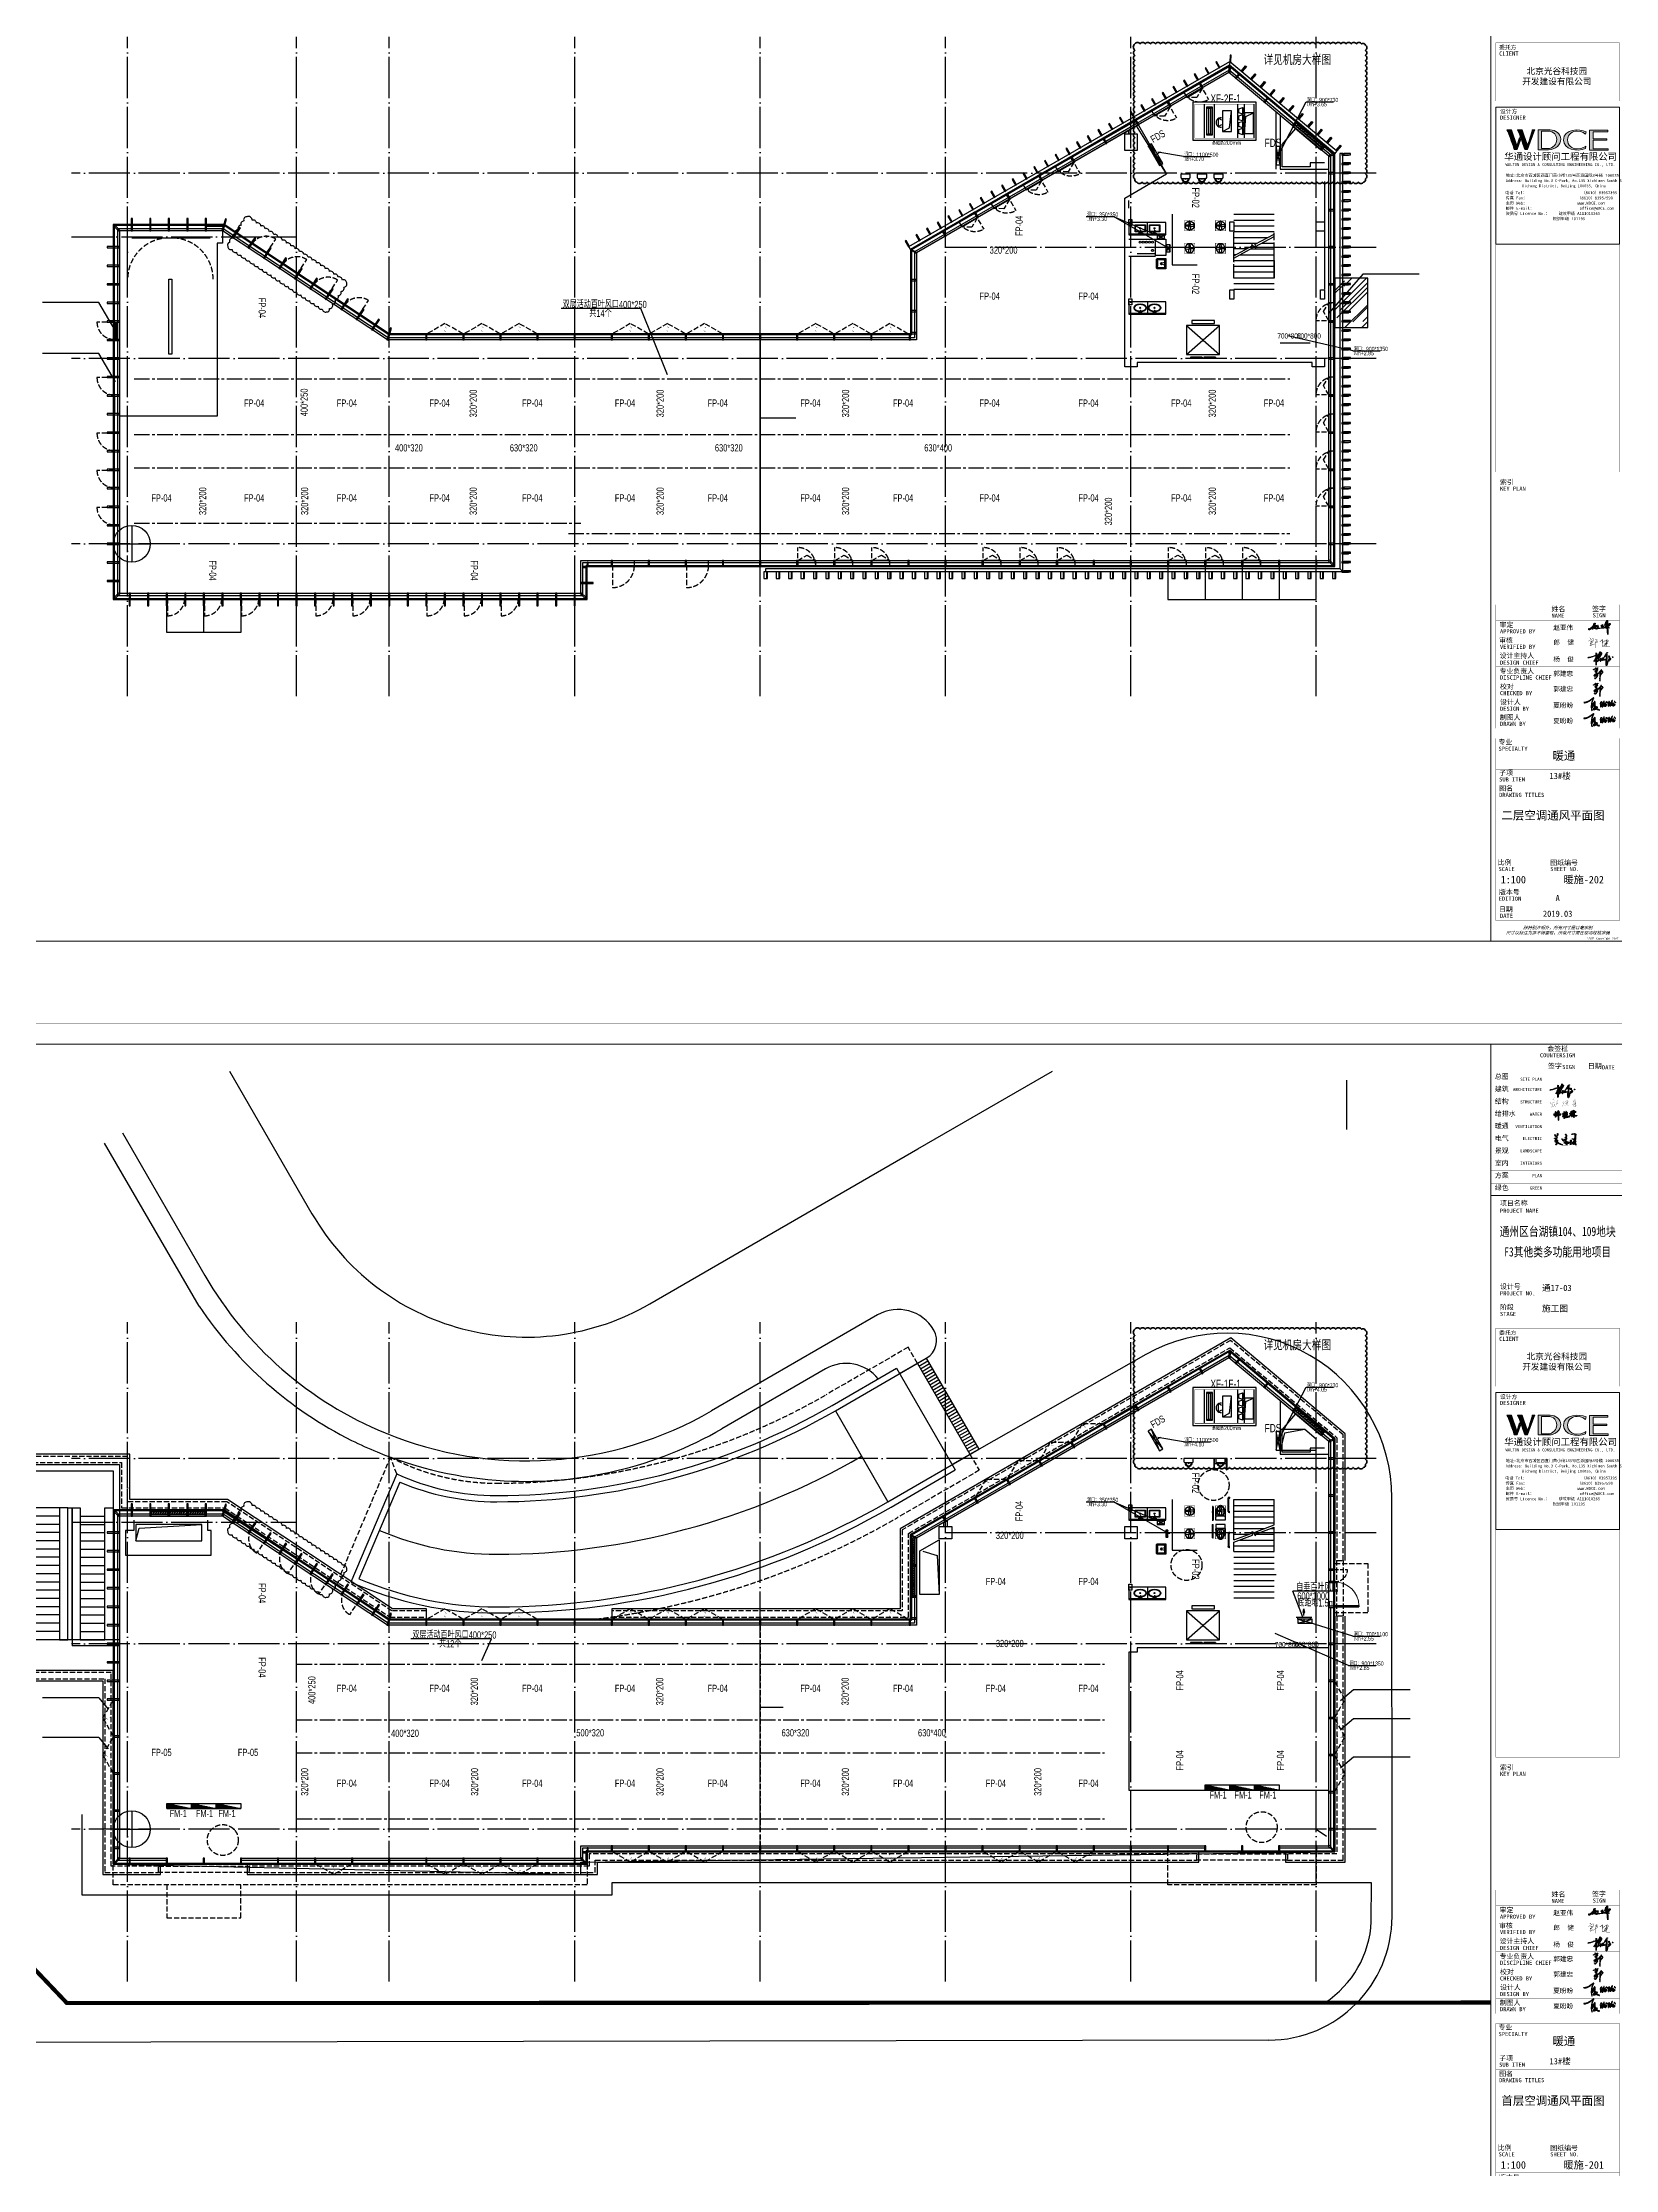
# Model space of a CAD drawing. Extents: x -777745 to 647905, y -207485 to 303235.
# Drawn here: x -4331 to 72020, y -16519 to 86740 of the extents above; entities that cross this region are included whole.
import ezdxf
from ezdxf.enums import TextEntityAlignment as Align

# ---------------------------------------------------------------- set-up
doc = ezdxf.new("R2010")
doc.units = 0
doc.header["$LTSCALE"] = 1000
for name, pattern in [('13#楼幕墙$1$DASH', [0.35, 0.25, -0.1]), ('CENTER2', [1.125, 0.75, -0.125, 0.125, -0.125]), ('DASH', [0.35, 0.25, -0.1]), ('X-104 13#平面$0$109 3#平面$0$DASH', [0.35, 0.25, -0.1]), ('X-104 13#平面$0$ACAD_ISO04W100', [30, 24, -3, 0, -3]), ('X-104 13#平面$0$DASH', [0.35, 0.25, -0.1]), ('X-104 13#平面$0$DOTE', [2.42, 2, -0.2, 0.02, -0.2])]:
    doc.linetypes.add(name, pattern=pattern)
doc.layers.get('0').update_dxf_attribs({"linetype": 'CONTINUOUS'})
doc.layers.get('Defpoints').update_dxf_attribs({"linetype": 'CONTINUOUS'})
for name, color, linetype in [('$0$PUB_TEXT', 7, 'CONTINUOUS'), ('00-图签签名_10', 5, 'CONTINUOUS'), ('00-防烟分区', 4, 'CONTINUOUS'), ('13#楼幕墙$0$A-E_栏杆', 232, 'CONTINUOUS'), ('13#楼幕墙$0$DOOR_FIRE', 220, 'CONTINUOUS'), ('13#楼幕墙$1$A-C_幕墙龙骨', 133, 'CONTINUOUS'), ('13#楼幕墙$1$A-C_玻璃幕墙', 140, 'CONTINUOUS'), ('13#楼幕墙$1$A-C_窗', 140, 'CONTINUOUS'), ('13#楼幕墙$1$A-TECH_结构', 21, 'CONTINUOUS'), ('13#楼幕墙$1$A-金属背板', 30, 'CONTINUOUS'), ('13#楼幕墙$1$D-铝板', 181, 'CONTINUOUS'), ('ACS_100', 2, 'CONTINUOUS'), ('ACS_OTHER_FM', 2, 'CONTINUOUS'), ('ACS_空调机组', 2, 'CONTINUOUS'), ('Drawing2$0$ACS_COM', 7, 'CONTINUOUS'), ('Drawing2$0$ACS_PFG_F2', 30, 'CONTINUOUS'), ('DUCT-加压送风标注', 3, 'CONTINUOUS'), ('DUCT-加压送风风口', 7, 'CONTINUOUS'), ('DUCT-排风标注', 3, 'CONTINUOUS'), ('DUCT-新风标注', 3, 'CONTINUOUS'), ('H-电子签名', 7, 'CONTINUOUS'), ('PA004022.01_A1+0.00-MECH$0$HVAC', 3, 'CONTINUOUS'), ('SHEET_TEXT', 7, 'CONTINUOUS'), ('X-104 13#平面$0$00-基础条件', 4, 'CONTINUOUS'), ('X-104 13#平面$0$01-标注_轴线坐标', 132, 'CONTINUOUS'), ('X-104 13#平面$0$05-填充_天正', 26, 'CONTINUOUS'), ('X-104 13#平面$0$A-C_玻璃幕墙', 140, 'CONTINUOUS'), ('X-104 13#平面$0$A-E_电梯', 171, 'CONTINUOUS'), ('X-104 13#平面$0$A-I_卫-洁具', 241, 'CONTINUOUS'), ('X-104 13#平面$0$A-O_分水线', 127, 'CONTINUOUS'), ('X-104 13#平面$0$A-O_屋面', 201, 'CONTINUOUS'), ('X-104 13#平面$0$A-O_散水', 134, 'CONTINUOUS'), ('X-104 13#平面$0$A-SUR_保温', 222, 'CONTINUOUS'), ('X-104 13#平面$0$A-TECH_暖通', 6, 'CONTINUOUS'), ('X-104 13#平面$0$A-TECH_水', 3, 'CONTINUOUS'), ('X-104 13#平面$0$A-TECH_结构', 21, 'CONTINUOUS'), ('X-104 13#平面$0$A_AXIS-轴线', 36, 'X-104 13#平面$0$DOTE'), ('X-104 13#平面$0$A_STR-砌块墙', 121, 'CONTINUOUS'), ('X-104 13#平面$0$EH_玻璃', 156, 'CONTINUOUS'), ('X-104 13#平面$0$EH_石材', 116, 'CONTINUOUS'), ('X-104 13#平面$0$M-场地 车库入口', 41, 'CONTINUOUS'), ('X-104 13#平面$0$M-用地 红线', 20, 'X-104 13#平面$0$ACAD_ISO04W100'), ('X-104 13#平面$0$M-绿化 首层轮廓', 197, 'CONTINUOUS'), ('X-104 13#平面$0$M-道路 边线', 151, 'CONTINUOUS'), ('X-104 13#平面$0$s-colu', 40, 'CONTINUOUS'), ('X-104 13#平面$0$VPIPE-中水', 122, 'X-104 13#平面$0$TG_Z'), ('X-104 13#平面$0$VPIPE-喷淋', 6, 'X-104 13#平面$0$TG_ZP'), ('X-104 13#平面$0$VPIPE-废水', 31, 'X-104 13#平面$0$TG_F'), ('X-104 13#平面$0$VPIPE-污水', 2, 'X-104 13#平面$0$TG_W'), ('X-104 13#平面$0$VPIPE-给水', 3, 'X-104 13#平面$0$TG_J'), ('X-104 13#平面$0$VPIPE-通气', 3, 'CONTINUOUS'), ('X-104 13#平面$0$X-104 13#平面$0$A-TECH_结构', 21, 'CONTINUOUS'), ('X-104 13#平面$0$图例', 7, 'CONTINUOUS'), ('字', 7, 'CONTINUOUS'), ('建筑图名', 5, 'CONTINUOUS'), ('建筑签名', 7, 'CONTINUOUS'), ('电子签名', 5, 'CONTINUOUS')]:
    doc.layers.add(name, color=color, linetype=linetype)
for name, color, linetype, plot in [('00-建筑结构条件', 4, 'CONTINUOUS', False), ('13#楼幕墙$0$04-不打印_辅助线', 165, 'CONTINUOUS', False), ('X-104 13#平面$0$04-不打印_标注', 6, 'CONTINUOUS', False), ('X-104 13#平面$0$04-不打印_面积', 5, 'CONTINUOUS', False)]:
    doc.layers.add(name, color=color, linetype=linetype, plot=plot)
doc.styles.add('$0$华文细黑', font='STXIHEI.TTF', dxfattribs={"height": 10})
doc.styles.add('HZF', font='ROS', dxfattribs={"width": 0.75, "bigfont": 'JD'})
doc.styles.add('X-104 13#平面$0$Arial', font='STXIHEI.TTF', dxfattribs={"width": 0.75, "height": 1750})
doc.styles.add('X-104 13#平面$0$TG_LINETYPE', font='STXIHEI.TTF', dxfattribs={"width": 0.8, "height": 3})
doc.styles.add('华文细黑', font='STXIHEI.TTF', dxfattribs={"height": 10})
doc.styles.add('图签信息$0$hwxh', font='STXIHEI.TTF')
doc.styles.add('图签信息$0$华文细黑', font='STXIHEI.TTF', dxfattribs={"height": 10})
doc.linetypes.add('X-104 13#平面$0$TG_F', pattern='A,2,-0.3,["F",X-104 13#平面$0$TG_LINETYPE,S=0.1,R=0,X=-0.23,Y=-0.15],0', length=2.3)
doc.linetypes.add('X-104 13#平面$0$TG_J', pattern='A,2,-0.3,["J",X-104 13#平面$0$TG_LINETYPE,S=0.1,R=0,X=-0.23,Y=-0.15],0', length=2.3)
doc.linetypes.add('X-104 13#平面$0$TG_W', pattern='A,2,-0.3,["W",X-104 13#平面$0$TG_LINETYPE,S=0.1,R=0,X=-0.28,Y=-0.15],0', length=2.3)
doc.linetypes.add('X-104 13#平面$0$TG_Z', pattern='A,2,-0.3,["Z",X-104 13#平面$0$TG_LINETYPE,S=0.1,R=0,X=-0.23,Y=-0.15],0', length=2.3)
doc.linetypes.add('X-104 13#平面$0$TG_ZP', pattern='A,5,-0.6,["ZP",X-104 13#平面$0$TG_LINETYPE,S=0.1,R=0,X=-0.52,Y=-0.15],0', length=5.6)
pattern_1 = [(45, (41410, 5700), (-70160, 70160), [])]
pattern_2 = [(45, (-849.99, -261.96), (-112.253, 112.253), [])]
pattern_3 = [(45, (-843.80595, -349.1901), (-0.088388348, 0.088388348), [])]

# ---------------------------------------------------------------- blocks, each defined once
blk = doc.blocks.new('*X40')
at = {"color": 0}
for p, q in [((11373, 12100), (11393, 12100)), ((11373, 12090), (11433, 12090)), ((11373, 12080), (11473, 12080)), ((11373, 12070), (11513, 12070)), ((11373, 12060), (11553, 12060)), ((11373, 12050), (11593, 12050)), ((11380, 11855), (11380, 12103.25)), ((11390, 11855), (11390, 12100.75)), ((11400, 11855), (11400, 12098.25)), ((11410, 11855), (11410, 12095.75)), ((11420, 11855), (11420, 12093.25)), ((11430, 11855), (11430, 12090.75)), ((11440, 11855), (11440, 12088.25)), ((11450, 11855), (11450, 12085.75)), ((11460, 11855), (11460, 12083.25)), ((11470, 11855), (11470, 12080.75)), ((11480, 11855), (11480, 12078.25)), ((11490, 11855), (11490, 12075.75)), ((11500, 11855), (11500, 12073.25)), ((11510, 11855), (11510, 12070.75)), ((11520, 11855), (11520, 12068.25)), ((11530, 11855), (11530, 12065.75)), ((11540, 11855), (11540, 12063.25)), ((11550, 11855), (11550, 12060.75)), ((11560, 11855), (11560, 12058.25)), ((11570, 11855), (11570, 12055.75)), ((11580, 11855), (11580, 12053.25)), ((11590, 11855), (11590, 12050.75)), ((11600, 11855), (11600, 12048.25)), ((11373, 12040), (11633, 12040)), ((11373, 12030), (11673, 12030)), ((11373, 12020), (11713, 12020)), ((11373, 12010), (11753, 12010)), ((11373, 12000), (11793, 12000)), ((11373, 11990), (11833, 11990)), ((11373, 11980), (11873, 11980)), ((11373, 11970), (11913, 11970)), ((11373, 11960), (11953, 11960)), ((11373, 11950), (11993, 11950)), ((11373, 11940), (12033, 11940)), ((11373, 11930), (12073, 11930)), ((11373, 11920), (12113, 11920)), ((11373, 11910), (12153, 11910)), ((11373, 11900), (12193, 11900)), ((11373, 11890), (12233, 11890)), ((11373, 11880), (12273, 11880)), ((11373, 11870), (12313, 11870)), ((11373, 11860), (12353, 11860)), ((11610, 11855), (11610, 12045.75)), ((11620, 11855), (11620, 12043.25)), ((11630, 11855), (11630, 12040.75)), ((11640, 11855), (11640, 12038.25)), ((11650, 11855), (11650, 12035.75)), ((11660, 11855), (11660, 12033.25)), ((11670, 11855), (11670, 12030.75)), ((11680, 11855), (11680, 12028.25)), ((11690, 11855), (11690, 12025.75)), ((11700, 11855), (11700, 12023.25)), ((11710, 11855), (11710, 12020.75)), ((11720, 11855), (11720, 12018.25)), ((11730, 11855), (11730, 12015.75)), ((11740, 11855), (11740, 12013.25)), ((11750, 11855), (11750, 12010.75)), ((11760, 11855), (11760, 12008.25)), ((11770, 11855), (11770, 12005.75)), ((11780, 11855), (11780, 12003.25)), ((11790, 11855), (11790, 12000.75)), ((11800, 11855), (11800, 11998.25)), ((11810, 11855), (11810, 11995.75)), ((11820, 11855), (11820, 11993.25)), ((11830, 11855), (11830, 11990.75)), ((11840, 11855), (11840, 11988.25)), ((11850, 11855), (11850, 11985.75)), ((11860, 11855), (11860, 11983.25)), ((11870, 11855), (11870, 11980.75)), ((11880, 11855), (11880, 11978.25)), ((11890, 11855), (11890, 11975.75)), ((11900, 11855), (11900, 11973.25)), ((11910, 11855), (11910, 11970.75)), ((11920, 11855), (11920, 11968.25)), ((11930, 11855), (11930, 11965.75)), ((11940, 11855), (11940, 11963.25)), ((11950, 11855), (11950, 11960.75)), ((11960, 11855), (11960, 11958.25)), ((11970, 11855), (11970, 11955.75)), ((11980, 11855), (11980, 11953.25)), ((11990, 11855), (11990, 11950.75)), ((12000, 11855), (12000, 11948.25)), ((12010, 11855), (12010, 11945.75)), ((12020, 11855), (12020, 11943.25)), ((12030, 11855), (12030, 11940.75)), ((12040, 11855), (12040, 11938.25)), ((12050, 11855), (12050, 11935.75)), ((12060, 11855), (12060, 11933.25)), ((12070, 11855), (12070, 11930.75)), ((12080, 11855), (12080, 11928.25)), ((12090, 11855), (12090, 11925.75)), ((12100, 11855), (12100, 11923.25)), ((12110, 11855), (12110, 11920.75)), ((12120, 11855), (12120, 11918.25)), ((12130, 11855), (12130, 11915.75)), ((12140, 11855), (12140, 11913.25)), ((12150, 11855), (12150, 11910.75)), ((12160, 11855), (12160, 11908.25)), ((12170, 11855), (12170, 11905.75)), ((12180, 11855), (12180, 11903.25)), ((12190, 11855), (12190, 11900.75)), ((12200, 11855), (12200, 11898.25)), ((12210, 11855), (12210, 11895.75)), ((12220, 11855), (12220, 11893.25)), ((12230, 11855), (12230, 11890.75)), ((12240, 11855), (12240, 11888.25)), ((12250, 11855), (12250, 11885.75)), ((12260, 11855), (12260, 11883.25)), ((12270, 11855), (12270, 11880.75)), ((12280, 11855), (12280, 11878.25)), ((12290, 11855), (12290, 11875.75)), ((12300, 11855), (12300, 11873.25)), ((12310, 11855), (12310, 11870.75)), ((12320, 11855), (12320, 11868.25)), ((12330, 11855), (12330, 11865.75)), ((12340, 11855), (12340, 11863.25)), ((12350, 11855), (12350, 11860.75)), ((12360, 11855), (12360, 11858.25)), ((12370, 11855), (12370, 11855.75))]:
    blk.add_line(p, q, dxfattribs=at)
blk = doc.blocks.new('f-mu')
at = {"color": 2}
blk.add_line((0, 135), (1000, -115), dxfattribs=at)
at = {"color": 4}
blk.add_3dface([(0, -115), (0, 135), (1000, 135), (1000, -115)], dxfattribs=at)
at = {"color": 2}
blk.add_blockref('*X40', (-11373, -11970), dxfattribs=at)
blk = doc.blocks.new('xf-100')
at = {"layer": 'ACS_100'}
for p, q in [((1920, 1650), (1920, 0)), ((2400, 1650), (2400, 0))]:
    blk.add_line(p, q, dxfattribs=at)
blk.add_lwpolyline([(0, 1650), (0, 0)], dxfattribs=at)
at = {"layer": 'ACS_空调机组', "color": 8}
for p, q in [((460, 1425), (399, 594)), ((530, 1187), (530, 1471)), ((530, 1471), (568, 1471)), ((530, 1187), (568, 1187)), ((530, 1137), (568, 1137)), ((530, 853), (530, 1137)), ((568, 1187), (568, 1471)), ((750, 1408), (568, 1471)), ((568, 1187), (750, 1250)), ((750, 1074), (568, 1137)), ((568, 853), (568, 1137)), ((750, 1250), (750, 1408)), ((750, 916), (750, 1074)), ((1189, 1146), (1100, 325)), ((1530, 1325), (1189, 1146)), ((1580, 1008), (1729, 1094)), ((1729, 1094), (1729, 689)), ((2099, 1445), (2015, 1495)), ((2305, 1495), (2015, 1495)), ((2015, 1495), (2015, 155)), ((2221, 1445), (2099, 1445)), ((2099, 1445), (2099, 205)), ((2221, 1445), (2305, 1495)), ((2221, 205), (2221, 1445)), ((2305, 155), (2305, 1495)), ((399, 594), (30, 425)), ((530, 853), (568, 853)), ((530, 519), (530, 803)), ((530, 803), (568, 803)), ((530, 519), (568, 519)), ((530, 469), (568, 469)), ((530, 185), (530, 469)), ((530, 185), (568, 185)), ((568, 853), (750, 916)), ((568, 519), (568, 803)), ((750, 740), (568, 803)), ((568, 519), (750, 582)), ((750, 406), (568, 469)), ((568, 185), (568, 469)), ((568, 185), (750, 248)), ((750, 582), (750, 740)), ((750, 248), (750, 406)), ((1580, 775), (1729, 689)), ((2015, 155), (2099, 205)), ((2015, 155), (2305, 155)), ((2099, 205), (2221, 205)), ((2305, 155), (2221, 205))]:
    blk.add_line(p, q, dxfattribs=at)
at = {"layer": 'ACS_空调机组', "color": 2}
for p, q in [((480, 0), (480, 1650)), ((480, 0), (480, 1650)), ((800, 0), (800, 1650))]:
    blk.add_line(p, q, dxfattribs=at)
at = {"layer": 'ACS_空调机组', "color": 2, "const_width": 25}
for points in [[(0, 0), (0, 1650)], [(0, 1650), (2880, 1650)], [(800, 0), (800, 1650)], [(2880, 0), (2880, 1650)], [(2880, 0), (0, 0)]]:
    blk.add_lwpolyline(points, dxfattribs=at)
at = {"layer": 'ACS_空调机组', "color": 8}
for points in [[(30, 1425), (30, 425), (460, 425), (460, 1425)], [(1530, 325), (1530, 1325), (1100, 1325), (1100, 325)]]:
    blk.add_lwpolyline(points, close=True, dxfattribs=at)
blk.add_arc((1613, 891), 234, 261.99857, 98.00143, dxfattribs=at)
blk = doc.blocks.new('$风口$00000098')
for p, q in [((0, 0), (-100, 0)), ((0, 200), (100, 200)), ((0, -200), (0, 200)), ((100, 250), (100, -250)), ((172, 0), (315, 0)), ((315, 31), (500, 0)), ((315, 31), (315, -31)), ((315, -31), (500, 0)), ((100, -200), (0, -200))]:
    blk.add_line(p, q)
blk = doc.blocks.new('Drawing2$0$卫生间排气扇')
at = {"layer": 'Drawing2$0$ACS_COM'}
h = blk.add_hatch(color=1, dxfattribs=at)
edge = h.paths.add_edge_path()
edge.add_arc((0, 0), 11.7, 0, 360)
at = {"layer": 'Drawing2$0$ACS_COM', "const_width": 22.2}
blk.add_lwpolyline([(-250, 251), (250, 251), (250, -250), (-250, -250)], close=True, dxfattribs=at)
at = {"layer": 'Drawing2$0$ACS_COM', "color": 1}
for radius in [218, 11.7]:
    blk.add_circle((0, 0), radius, dxfattribs=at)
at = {"layer": 'Drawing2$0$ACS_COM', "color": 1, "extrusion": (0, 0, -1)}
for centre, major_axis in [((-115, 0), (103, 0)), ((0, 115), (0, -103))]:
    blk.add_ellipse(centre, major_axis=major_axis, ratio=0.4381171, start_param=-3.141592653589793, end_param=3.141592653589793, dxfattribs=at)
at = {"layer": 'Drawing2$0$ACS_COM', "color": 1}
for centre, major_axis in [((115, 0), (-103, 0)), ((0, -115), (0, 103))]:
    blk.add_ellipse(centre, major_axis=major_axis, ratio=0.4381171, start_param=-3.141592653589793, end_param=3.141592653589793, dxfattribs=at)
blk = doc.blocks.new('WC')
at = {"layer": 'DUCT-排风标注'}
for p, q in [((-2795, 4855), (-2795, 2390)), ((-2795, 2390), (-1580, 2390))]:
    blk.add_line(p, q, dxfattribs=at)
at = {"layer": 'Drawing2$0$ACS_PFG_F2', "rotation": 270}
for p in [(-1950, 4300), (-450, 4300)]:
    blk.add_blockref('Drawing2$0$卫生间排气扇', p, dxfattribs=at)
at = {"layer": 'Drawing2$0$ACS_PFG_F2', "xscale": -1, "rotation": 270}
for p in [(-1950, 3200), (-450, 3200)]:
    blk.add_blockref('Drawing2$0$卫生间排气扇', p, dxfattribs=at)
at = {"style": 'HZF', "width": 0.75}
for p in [(-1828, 6150, -19625), (-1828, 1960, -19625)]:
    blk.add_text('FP-02', height=350, rotation=270, dxfattribs=at).set_placement(p)
blk = doc.blocks.new('郭')
h = blk.add_hatch()
h.set_pattern_fill('ANSI31', color=256, scale=62500)
h.set_pattern_definition(pattern_1)
h.paths.add_polyline_path([(43149, 8775), (43178, 8775), (43178, 8798), (43167, 8798), (43144, 8789), (42966, 8720), (42957, 8723), (42957, 8707), (42966, 8707), (42982, 8713)])
h = blk.add_hatch()
h.set_pattern_fill('ANSI31', color=256, scale=62500)
h.set_pattern_definition(pattern_1)
h.paths.add_polyline_path([(43115, 8425), (43118, 8426), (43125, 8428), (43128, 8429), (43130, 8429), (43133, 8431), (43140, 8431), (43143, 8431), (43149, 8431), (43150, 8430), (43151, 8429), (43152, 8428), (43151, 8424), (43151, 8422), (43149, 8419), (43149, 8418), (43149, 8417), (43148, 8416), (43146, 8412), (43145, 8410), (43143, 8406), (43141, 8400), (43140, 8398), (43137, 8393), (43135, 8389), (43134, 8387), (43132, 8383), (43125, 8372), (43122, 8367), (43115, 8357), (43111, 8350), (43108, 8347), (43103, 8341), (43103, 8340), (43103, 8338), (43101, 8338), (43096, 8329), (43092, 8325), (43084, 8319), (43079, 8312), (43076, 8309), (43071, 8302), (43066, 8298), (43064, 8295), (43059, 8290), (43057, 8290), (43056, 8289), (43054, 8288), (43052, 8288), (43051, 8288), (43050, 8287), (43045, 8287), (43043, 8287), (43038, 8287), (43031, 8290), (43027, 8292), (43021, 8298), (43014, 8306), (43010, 8311), (43005, 8320), (43004, 8320), (43003, 8320), (43002, 8319), (43002, 8318), (43002, 8317), (43003, 8316), (43005, 8312), (43007, 8310), (43009, 8306), (43010, 8304), (43010, 8303), (43012, 8301), (43012, 8300), (43013, 8299), (43014, 8298), (43014, 8298), (43015, 8297), (43015, 8296), (43019, 8292), (43021, 8290), (43025, 8286), (43029, 8283), (43032, 8282), (43037, 8280), (43042, 8279), (43044, 8278), (43049, 8278), (43055, 8280), (43058, 8282), (43064, 8284), (43074, 8294), (43078, 8298), (43088, 8308), (43100, 8322), (43106, 8329), (43117, 8344), (43118, 8346), (43119, 8347), (43121, 8349), (43123, 8353), (43124, 8354), (43127, 8357), (43127, 8358), (43127, 8359), (43128, 8360), (43134, 8370), (43137, 8374), (43143, 8384), (43146, 8390), (43148, 8394), (43151, 8400), (43153, 8406), (43155, 8409), (43158, 8415), (43158, 8417), (43158, 8419), (43160, 8420), (43160, 8423), (43161, 8425), (43162, 8427), (43163, 8431), (43163, 8432), (43161, 8435), (43159, 8436), (43157, 8437), (43155, 8439), (43153, 8438), (43152, 8439), (43151, 8440), (43145, 8440), (43141, 8440), (43135, 8440), (43126, 8437), (43121, 8436), (43111, 8434), (43111, 8434), (43110, 8435), (43111, 8436), (43120, 8443), (43124, 8446), (43133, 8453), (43139, 8459), (43142, 8462), (43149, 8469), (43149, 8469), (43150, 8469), (43151, 8469), (43152, 8472), (43153, 8473), (43155, 8476), (43156, 8476), (43156, 8476), (43157, 8477), (43168, 8488), (43174, 8494), (43185, 8505), (43186, 8507), (43187, 8509), (43190, 8511), (43191, 8511), (43192, 8511), (43192, 8512), (43192, 8513), (43192, 8513), (43193, 8514), (43198, 8519), (43200, 8521), (43204, 8525), (43225, 8550), (43236, 8562), (43257, 8586), (43256, 8587), (43255, 8588), (43255, 8590), (43257, 8589), (43258, 8589), (43259, 8588), (43265, 8596), (43268, 8599), (43274, 8606), (43275, 8606), (43275, 8606), (43276, 8606), (43282, 8613), (43285, 8617), (43291, 8624), (43298, 8632), (43302, 8636), (43310, 8643), (43311, 8646), (43312, 8647), (43314, 8648), (43316, 8649), (43318, 8648), (43319, 8647), (43321, 8643), (43322, 8642), (43326, 8639), (43330, 8637), (43332, 8636), (43336, 8634), (43344, 8632), (43348, 8630), (43356, 8627), (43364, 8626), (43367, 8626), (43375, 8624), (43380, 8623), (43383, 8623), (43388, 8622), (43394, 8621), (43396, 8620), (43401, 8617), (43404, 8615), (43405, 8614), (43406, 8611), (43407, 8609), (43407, 8608), (43408, 8607), (43408, 8603), (43408, 8601), (43408, 8597), (43406, 8591), (43405, 8588), (43402, 8583), (43399, 8574), (43396, 8570), (43390, 8562), (43387, 8558), (43385, 8556), (43382, 8551), (43377, 8547), (43374, 8544), (43370, 8539), (43362, 8533), (43358, 8530), (43351, 8523), (43344, 8513), (43340, 8509), (43333, 8499), (43332, 8500), (43332, 8500), (43331, 8500), (43332, 8502), (43331, 8503), (43330, 8505), (43330, 8509), (43330, 8511), (43330, 8516), (43327, 8525), (43325, 8529), (43321, 8536), (43317, 8541), (43314, 8543), (43310, 8547), (43305, 8550), (43302, 8552), (43299, 8556), (43297, 8555), (43296, 8555), (43295, 8557), (43293, 8558), (43292, 8559), (43290, 8560), (43291, 8561), (43290, 8562), (43289, 8562), (43289, 8571), (43289, 8575), (43289, 8584), (43286, 8585), (43285, 8586), (43282, 8586), (43279, 8583), (43277, 8581), (43276, 8577), (43276, 8572), (43276, 8569), (43276, 8564), (43277, 8563), (43277, 8563), (43278, 8562), (43277, 8560), (43277, 8558), (43279, 8557), (43279, 8549), (43279, 8545), (43279, 8538), (43280, 8537), (43281, 8535), (43279, 8534), (43279, 8533), (43280, 8533), (43280, 8533), (43280, 8523), (43280, 8518), (43280, 8509), (43278, 8506), (43278, 8504), (43279, 8501), (43280, 8501), (43280, 8500), (43281, 8499), (43281, 8501), (43282, 8501), (43283, 8502), (43283, 8506), (43283, 8508), (43283, 8511), (43282, 8514), (43282, 8516), (43283, 8519), (43283, 8525), (43283, 8529), (43283, 8535), (43282, 8536), (43281, 8538), (43283, 8539), (43283, 8541), (43283, 8543), (43282, 8545), (43282, 8550), (43282, 8553), (43282, 8558), (43280, 8563), (43279, 8567), (43279, 8572), (43280, 8571), (43281, 8571), (43282, 8571), (43282, 8570), (43282, 8570), (43282, 8569), (43283, 8569), (43284, 8569), (43285, 8568), (43285, 8567), (43285, 8566), (43285, 8565), (43284, 8565), (43284, 8565), (43283, 8565), (43283, 8564), (43283, 8563), (43283, 8562), (43284, 8562), (43285, 8562), (43286, 8563), (43286, 8560), (43286, 8559), (43288, 8557), (43288, 8556), (43288, 8556), (43288, 8556), (43288, 8556), (43287, 8556), (43286, 8556), (43287, 8553), (43287, 8551), (43288, 8548), (43287, 8545), (43287, 8543), (43287, 8540), (43287, 8540), (43287, 8539), (43286, 8539), (43286, 8532), (43286, 8528), (43286, 8521), (43288, 8520), (43288, 8518), (43287, 8516), (43286, 8509), (43286, 8506), (43286, 8499), (43285, 8499), (43285, 8498), (43286, 8497), (43286, 8492), (43286, 8490), (43285, 8485), (43286, 8480), (43286, 8477), (43285, 8472), (43285, 8472), (43285, 8472), (43284, 8472), (43284, 8468), (43284, 8465), (43284, 8461), (43284, 8461), (43284, 8461), (43283, 8461), (43283, 8457), (43283, 8455), (43283, 8451), (43283, 8450), (43283, 8449), (43283, 8447), (43282, 8441), (43281, 8437), (43281, 8431), (43280, 8428), (43280, 8426), (43279, 8423), (43279, 8416), (43279, 8412), (43277, 8405), (43278, 8402), (43278, 8401), (43277, 8398), (43277, 8387), (43277, 8381), (43277, 8370), (43276, 8370), (43276, 8370), (43276, 8369), (43277, 8365), (43276, 8363), (43275, 8360), (43276, 8359), (43275, 8359), (43275, 8359), (43275, 8345), (43275, 8339), (43275, 8325), (43274, 8325), (43274, 8325), (43274, 8325), (43274, 8318), (43274, 8314), (43274, 8307), (43273, 8307), (43273, 8307), (43273, 8307), (43273, 8284), (43273, 8273), (43273, 8251), (43273, 8251), (43273, 8251), (43274, 8251), (43274, 8244), (43274, 8241), (43274, 8234), (43275, 8233), (43275, 8231), (43274, 8229), (43273, 8228), (43273, 8226), (43275, 8225), (43275, 8216), (43275, 8212), (43275, 8202), (43274, 8202), (43274, 8202), (43274, 8201), (43276, 8201), (43276, 8199), (43275, 8198), (43275, 8198), (43275, 8197), (43276, 8197), (43276, 8189), (43276, 8185), (43276, 8177), (43275, 8177), (43274, 8176), (43275, 8175), (43273, 8175), (43272, 8175), (43271, 8175), (43271, 8178), (43271, 8180), (43272, 8183), (43271, 8183), (43270, 8183), (43270, 8183), (43269, 8185), (43269, 8186), (43269, 8188), (43270, 8188), (43270, 8188), (43272, 8188), (43272, 8189), (43272, 8189), (43272, 8190), (43271, 8190), (43270, 8190), (43270, 8190), (43269, 8191), (43269, 8192), (43269, 8193), (43269, 8193), (43270, 8194), (43270, 8194), (43268, 8194), (43267, 8194), (43265, 8195), (43266, 8197), (43266, 8199), (43264, 8201), (43264, 8201), (43263, 8201), (43262, 8200), (43262, 8195), (43262, 8192), (43264, 8187), (43264, 8184), (43265, 8183), (43266, 8181), (43267, 8175), (43267, 8173), (43269, 8167), (43270, 8166), (43271, 8165), (43272, 8164), (43274, 8164), (43276, 8165), (43276, 8167), (43277, 8169), (43278, 8170), (43279, 8172), (43279, 8189), (43279, 8198), (43279, 8215), (43279, 8215), (43278, 8215), (43278, 8215), (43278, 8227), (43278, 8232), (43278, 8244), (43278, 8244), (43277, 8244), (43277, 8244), (43277, 8248), (43277, 8250), (43277, 8254), (43276, 8254), (43276, 8254), (43276, 8254), (43276, 8259), (43276, 8261), (43276, 8266), (43277, 8267), (43278, 8269), (43276, 8270), (43276, 8275), (43275, 8277), (43276, 8282), (43277, 8282), (43277, 8284), (43276, 8285), (43276, 8290), (43275, 8293), (43276, 8298), (43276, 8298), (43276, 8298), (43277, 8298), (43277, 8307), (43277, 8311), (43277, 8320), (43277, 8320), (43278, 8320), (43278, 8320), (43278, 8333), (43278, 8339), (43278, 8351), (43278, 8351), (43279, 8351), (43279, 8351), (43279, 8357), (43279, 8360), (43279, 8365), (43279, 8365), (43280, 8365), (43280, 8365), (43280, 8371), (43280, 8374), (43280, 8381), (43280, 8381), (43281, 8381), (43281, 8381), (43281, 8391), (43281, 8396), (43281, 8406), (43282, 8409), (43282, 8411), (43283, 8414), (43283, 8418), (43283, 8421), (43283, 8425), (43284, 8428), (43284, 8429), (43285, 8432), (43284, 8435), (43285, 8438), (43286, 8441), (43286, 8446), (43286, 8449), (43286, 8455), (43287, 8458), (43288, 8460), (43288, 8464), (43288, 8471), (43288, 8475), (43288, 8483), (43289, 8483), (43289, 8483), (43289, 8483), (43289, 8492), (43289, 8497), (43289, 8507), (43290, 8507), (43290, 8507), (43290, 8507), (43290, 8521), (43290, 8529), (43290, 8543), (43292, 8545), (43292, 8546), (43291, 8548), (43294, 8549), (43296, 8548), (43298, 8547), (43305, 8541), (43309, 8538), (43315, 8531), (43316, 8527), (43317, 8525), (43320, 8521), (43320, 8516), (43321, 8514), (43321, 8509), (43322, 8499), (43322, 8494), (43323, 8484), (43323, 8481), (43324, 8480), (43324, 8482), (43325, 8481), (43326, 8480), (43326, 8480), (43328, 8479), (43330, 8480), (43331, 8481), (43333, 8484), (43334, 8485), (43336, 8487), (43336, 8488), (43337, 8489), (43338, 8490), (43339, 8493), (43340, 8494), (43342, 8496), (43348, 8505), (43352, 8510), (43359, 8518), (43363, 8522), (43365, 8525), (43370, 8529), (43378, 8536), (43382, 8539), (43389, 8547), (43394, 8554), (43397, 8557), (43403, 8563), (43404, 8567), (43405, 8568), (43408, 8571), (43410, 8575), (43411, 8577), (43413, 8582), (43414, 8585), (43414, 8587), (43417, 8590), (43416, 8592), (43416, 8594), (43418, 8596), (43418, 8600), (43418, 8602), (43418, 8607), (43417, 8610), (43416, 8612), (43415, 8616), (43412, 8620), (43410, 8622), (43406, 8624), (43399, 8628), (43395, 8630), (43387, 8632), (43380, 8632), (43376, 8633), (43370, 8634), (43367, 8635), (43366, 8635), (43363, 8635), (43359, 8636), (43357, 8637), (43353, 8637), (43344, 8641), (43339, 8643), (43331, 8648), (43329, 8650), (43327, 8652), (43325, 8655), (43324, 8657), (43325, 8658), (43325, 8660), (43331, 8665), (43333, 8668), (43339, 8673), (43339, 8674), (43340, 8675), (43340, 8675), (43345, 8680), (43347, 8683), (43352, 8688), (43353, 8690), (43353, 8691), (43355, 8691), (43355, 8693), (43355, 8694), (43354, 8696), (43353, 8696), (43353, 8697), (43352, 8697), (43349, 8697), (43347, 8697), (43344, 8697), (43340, 8696), (43338, 8695), (43334, 8693), (43329, 8689), (43326, 8687), (43322, 8682), (43317, 8675), (43315, 8671), (43312, 8663), (43314, 8661), (43314, 8659), (43313, 8657), (43307, 8651), (43304, 8648), (43298, 8642), (43298, 8641), (43298, 8641), (43297, 8640), (43292, 8635), (43290, 8632), (43285, 8627), (43284, 8625), (43283, 8624), (43281, 8622), (43280, 8622), (43280, 8622), (43279, 8622), (43275, 8617), (43273, 8614), (43269, 8610), (43264, 8604), (43261, 8602), (43256, 8596), (43251, 8590), (43248, 8587), (43243, 8581), (43242, 8581), (43241, 8580), (43240, 8580), (43238, 8574), (43236, 8572), (43232, 8568), (43228, 8565), (43227, 8564), (43225, 8560), (43222, 8556), (43220, 8554), (43216, 8550), (43214, 8548), (43213, 8547), (43212, 8544), (43210, 8544), (43208, 8543), (43207, 8540), (43207, 8540), (43207, 8539), (43207, 8539), (43203, 8535), (43201, 8533), (43197, 8530), (43197, 8529), (43197, 8528), (43196, 8527), (43192, 8524), (43191, 8522), (43187, 8518), (43186, 8517), (43186, 8517), (43186, 8516), (43178, 8509), (43174, 8505), (43167, 8497), (43166, 8496), (43166, 8495), (43165, 8494), (43162, 8493), (43160, 8491), (43158, 8488), (43158, 8487), (43158, 8487), (43157, 8486), (43156, 8486), (43156, 8486), (43155, 8485), (43145, 8475), (43140, 8470), (43130, 8460), (43124, 8456), (43121, 8453), (43115, 8449), (43115, 8448), (43116, 8447), (43117, 8446), (43118, 8446), (43118, 8445), (43117, 8444), (43112, 8441), (43109, 8440), (43105, 8435), (43105, 8435), (43105, 8434), (43105, 8434), (43104, 8434), (43102, 8434), (43101, 8433), (43100, 8431), (43099, 8431), (43098, 8432), (43098, 8431), (43098, 8430), (43097, 8430), (43095, 8430), (43094, 8431), (43092, 8431), (43095, 8433), (43096, 8434), (43098, 8436), (43099, 8436), (43100, 8436), (43101, 8436), (43100, 8437), (43100, 8438), (43100, 8440), (43101, 8440), (43101, 8441), (43101, 8442), (43102, 8442), (43102, 8442), (43103, 8442), (43102, 8441), (43102, 8441), (43102, 8440), (43103, 8440), (43104, 8440), (43105, 8440), (43107, 8440), (43108, 8440), (43110, 8441), (43111, 8442), (43111, 8442), (43111, 8443), (43112, 8443), (43113, 8443), (43113, 8444), (43112, 8443), (43111, 8444), (43110, 8445), (43112, 8445), (43113, 8446), (43113, 8447), (43114, 8450), (43115, 8452), (43117, 8455), (43124, 8462), (43127, 8467), (43133, 8475), (43140, 8484), (43143, 8489), (43148, 8499), (43148, 8502), (43149, 8503), (43151, 8506), (43152, 8510), (43152, 8513), (43151, 8518), (43151, 8520), (43151, 8521), (43149, 8522), (43149, 8523), (43148, 8524), (43149, 8524), (43147, 8524), (43146, 8525), (43146, 8526), (43143, 8527), (43142, 8528), (43140, 8530), (43136, 8530), (43134, 8530), (43129, 8530), (43125, 8527), (43122, 8527), (43117, 8526), (43112, 8523), (43110, 8522), (43105, 8520), (43093, 8514), (43087, 8511), (43075, 8504), (43062, 8495), (43055, 8490), (43042, 8480), (43034, 8475), (43031, 8472), (43024, 8466), (43022, 8466), (43021, 8466), (43021, 8464), (43009, 8455), (43003, 8450), (42993, 8440), (42992, 8437), (42991, 8435), (42988, 8434), (42986, 8433), (42985, 8433), (42984, 8431), (42984, 8429), (42984, 8428), (42986, 8426), (42987, 8425), (42988, 8424), (42988, 8422), (42990, 8422), (42991, 8422), (42993, 8423), (42994, 8426), (42995, 8428), (42997, 8431), (43000, 8435), (43002, 8438), (43005, 8442), (43019, 8453), (43025, 8458), (43039, 8469), (43043, 8471), (43045, 8473), (43049, 8476), (43053, 8478), (43056, 8480), (43059, 8484), (43061, 8483), (43062, 8484), (43062, 8485), (43068, 8489), (43071, 8491), (43077, 8496), (43078, 8496), (43079, 8497), (43080, 8498), (43087, 8502), (43091, 8504), (43098, 8509), (43101, 8509), (43103, 8509), (43106, 8511), (43107, 8512), (43108, 8513), (43109, 8514), (43110, 8514), (43111, 8514), (43112, 8515), (43114, 8516), (43116, 8517), (43117, 8518), (43120, 8518), (43122, 8518), (43124, 8520), (43128, 8521), (43131, 8521), (43135, 8521), (43138, 8520), (43139, 8519), (43141, 8518), (43143, 8514), (43143, 8512), (43142, 8508), (43141, 8506), (43141, 8505), (43141, 8504), (43138, 8499), (43137, 8496), (43135, 8491), (43126, 8479), (43122, 8473), (43112, 8461), (43102, 8449), (43098, 8443), (43088, 8431), (43078, 8425), (43073, 8422), (43063, 8415), (43062, 8415), (43061, 8415), (43060, 8413), (43054, 8410), (43051, 8409), (43046, 8406), (43043, 8406), (43041, 8405), (43039, 8402), (43040, 8401), (43041, 8401), (43042, 8402), (43044, 8403), (43045, 8403), (43046, 8401), (43043, 8399), (43041, 8398), (43037, 8396), (43036, 8396), (43035, 8396), (43034, 8396), (43034, 8398), (43034, 8399), (43036, 8399), (43036, 8400), (43037, 8401), (43036, 8401), (43033, 8402), (43032, 8401), (43029, 8400), (43023, 8399), (43020, 8398), (43014, 8397), (43011, 8396), (43009, 8396), (43006, 8395), (43008, 8393), (43010, 8393), (43012, 8393), (43012, 8392), (43012, 8391), (43012, 8390), (43011, 8390), (43011, 8390), (43010, 8390), (43010, 8389), (43010, 8389), (43010, 8388), (43009, 8389), (43007, 8388), (43007, 8387), (43010, 8387), (43011, 8387), (43013, 8387), (43018, 8389), (43021, 8389), (43026, 8390), (43031, 8392), (43034, 8392), (43039, 8394), (43047, 8397), (43050, 8398), (43057, 8402), (43060, 8403), (43061, 8404), (43063, 8406), (43066, 8407), (43068, 8408), (43070, 8410), (43074, 8413), (43076, 8414), (43080, 8416), (43078, 8416), (43077, 8416), (43076, 8418), (43075, 8418), (43075, 8419), (43075, 8419), (43077, 8420), (43078, 8421), (43080, 8420), (43080, 8419), (43080, 8418), (43080, 8417), (43082, 8417), (43084, 8418), (43085, 8420), (43084, 8420), (43084, 8420), (43083, 8420), (43083, 8421), (43083, 8422), (43083, 8423), (43084, 8424), (43085, 8425), (43086, 8425), (43086, 8424), (43086, 8423), (43086, 8421), (43086, 8421), (43087, 8420), (43087, 8421), (43093, 8421), (43096, 8421), (43102, 8421), (43104, 8423), (43105, 8423), (43108, 8424)])
h = blk.add_hatch()
h.set_pattern_fill('ANSI31', color=256, scale=62500)
h.set_pattern_definition(pattern_1)
h.paths.add_polyline_path([(43054, 8802), (43043, 8805), (43034, 8795), (43062, 8782), (43066, 8785)])
h = blk.add_hatch()
h.set_pattern_fill('ANSI31', color=256, scale=62500)
h.set_pattern_definition(pattern_1)
h.paths.add_polyline_path([(43047, 8664), (43038, 8664), (43036, 8659), (43054, 8588), (43061, 8589)])
h = blk.add_hatch()
h.set_pattern_fill('ANSI31', color=256, scale=62500)
h.set_pattern_definition(pattern_1)
h.paths.add_polyline_path([(43126, 8697), (43128, 8699), (43130, 8699), (43131, 8698), (43134, 8699), (43135, 8700), (43138, 8701), (43139, 8700), (43141, 8700), (43142, 8701), (43147, 8702), (43149, 8703), (43154, 8705), (43154, 8704), (43154, 8703), (43154, 8701), (43150, 8700), (43149, 8699), (43147, 8696), (43142, 8688), (43140, 8685), (43134, 8679), (43123, 8665), (43117, 8658), (43106, 8645), (43099, 8634), (43095, 8629), (43087, 8619), (43084, 8614), (43083, 8612), (43079, 8609), (43079, 8607), (43079, 8606), (43077, 8606), (43073, 8599), (43071, 8596), (43066, 8589), (43066, 8587), (43066, 8585), (43067, 8583), (43068, 8583), (43068, 8582), (43069, 8582), (43073, 8582), (43075, 8583), (43078, 8584), (43089, 8587), (43094, 8589), (43104, 8593), (43108, 8594), (43110, 8595), (43113, 8598), (43114, 8599), (43115, 8599), (43116, 8600), (43121, 8601), (43124, 8601), (43128, 8602), (43130, 8604), (43131, 8605), (43132, 8606), (43132, 8608), (43132, 8608), (43133, 8610), (43132, 8611), (43131, 8611), (43131, 8612), (43129, 8612), (43128, 8612), (43126, 8612), (43123, 8612), (43122, 8612), (43119, 8611), (43107, 8604), (43100, 8601), (43087, 8597), (43086, 8597), (43085, 8596), (43083, 8597), (43082, 8597), (43082, 8599), (43083, 8599), (43103, 8626), (43114, 8639), (43135, 8666), (43147, 8681), (43153, 8688), (43165, 8704), (43166, 8706), (43166, 8707), (43166, 8710), (43164, 8711), (43163, 8712), (43160, 8713), (43156, 8713), (43155, 8713), (43151, 8713), (43137, 8709), (43130, 8706), (43116, 8701), (43113, 8700), (43111, 8699), (43108, 8698), (43101, 8694), (43097, 8692), (43089, 8688), (43081, 8683), (43077, 8681), (43069, 8675), (43064, 8675), (43061, 8674), (43057, 8671), (43056, 8670), (43056, 8669), (43055, 8669), (43055, 8667), (43055, 8666), (43056, 8666), (43059, 8664), (43061, 8663), (43064, 8663), (43073, 8667), (43077, 8670), (43085, 8676), (43087, 8676), (43088, 8677), (43090, 8679), (43092, 8680), (43092, 8681), (43094, 8683), (43096, 8682), (43098, 8683), (43099, 8684), (43100, 8686), (43101, 8686), (43103, 8688), (43105, 8687), (43106, 8688), (43108, 8689), (43115, 8692), (43119, 8694)])
for p, q in [((42956, 8723), (42966, 8720)), ((42957, 8707), (42957, 8723)), ((42966, 8707), (42957, 8707)), ((42966, 8720), (43144, 8789)), ((42982, 8713), (42966, 8707)), ((43149, 8775), (42982, 8713)), ((42985, 8433), (42984, 8431)), ((42984, 8431), (42984, 8429)), ((42984, 8429), (42984, 8428)), ((42984, 8428), (42986, 8426)), ((42986, 8433), (42985, 8433)), ((42988, 8434), (42986, 8433)), ((42986, 8426), (42987, 8425)), ((42987, 8425), (42988, 8424)), ((42991, 8435), (42988, 8434)), ((42988, 8424), (42988, 8422)), ((42988, 8422), (42990, 8422)), ((42990, 8422), (42991, 8422)), ((42992, 8437), (42991, 8435)), ((42991, 8422), (42993, 8423)), ((42993, 8440), (42992, 8437)), ((43003, 8450), (42993, 8440)), ((42993, 8423), (42994, 8426)), ((42994, 8426), (42995, 8428)), ((42995, 8428), (42997, 8431)), ((42997, 8431), (43000, 8435)), ((43000, 8435), (43002, 8438)), ((43002, 8438), (43005, 8442)), ((43003, 8320), (43002, 8319)), ((43002, 8319), (43002, 8318)), ((43002, 8318), (43002, 8317)), ((43002, 8317), (43003, 8316)), ((43009, 8455), (43003, 8450)), ((43004, 8320), (43003, 8320)), ((43003, 8316), (43005, 8312)), ((43005, 8320), (43004, 8320)), ((43005, 8442), (43019, 8453)), ((43010, 8311), (43005, 8320)), ((43005, 8312), (43007, 8310)), ((43009, 8396), (43006, 8395)), ((43006, 8395), (43008, 8393)), ((43009, 8389), (43007, 8388)), ((43007, 8388), (43007, 8387)), ((43007, 8387), (43010, 8387)), ((43007, 8310), (43009, 8306)), ((43008, 8393), (43010, 8393)), ((43021, 8464), (43009, 8455)), ((43011, 8396), (43009, 8396)), ((43010, 8388), (43009, 8389)), ((43009, 8306), (43010, 8304)), ((43010, 8393), (43012, 8393)), ((43011, 8390), (43010, 8390)), ((43010, 8390), (43010, 8389)), ((43010, 8389), (43010, 8389)), ((43010, 8389), (43010, 8388)), ((43010, 8387), (43011, 8387)), ((43014, 8306), (43010, 8311)), ((43010, 8304), (43010, 8303)), ((43010, 8303), (43012, 8301)), ((43014, 8397), (43011, 8396)), ((43012, 8390), (43011, 8390)), ((43011, 8390), (43011, 8390)), ((43011, 8387), (43013, 8387)), ((43012, 8393), (43012, 8392)), ((43012, 8392), (43012, 8391)), ((43012, 8391), (43012, 8390)), ((43012, 8301), (43012, 8300)), ((43012, 8300), (43013, 8299)), ((43013, 8387), (43018, 8389)), ((43013, 8299), (43014, 8298)), ((43020, 8398), (43014, 8397)), ((43021, 8298), (43014, 8306)), ((43014, 8298), (43014, 8298)), ((43014, 8298), (43015, 8297)), ((43015, 8297), (43015, 8296)), ((43015, 8296), (43019, 8292)), ((43018, 8389), (43021, 8389)), ((43019, 8453), (43025, 8458)), ((43019, 8292), (43021, 8290)), ((43023, 8399), (43020, 8398)), ((43022, 8466), (43021, 8466)), ((43021, 8466), (43021, 8464)), ((43021, 8389), (43026, 8390)), ((43027, 8292), (43021, 8298)), ((43021, 8290), (43025, 8286)), ((43024, 8466), (43022, 8466)), ((43029, 8400), (43023, 8399)), ((43031, 8472), (43024, 8466)), ((43025, 8458), (43039, 8469)), ((43025, 8286), (43029, 8283)), ((43026, 8390), (43031, 8392)), ((43031, 8290), (43027, 8292)), ((43032, 8401), (43029, 8400)), ((43029, 8283), (43032, 8282)), ((43034, 8475), (43031, 8472)), ((43031, 8392), (43034, 8392)), ((43038, 8287), (43031, 8290)), ((43033, 8402), (43032, 8401)), ((43032, 8282), (43037, 8280)), ((43036, 8401), (43033, 8402)), ((43034, 8795), (43043, 8805)), ((43062, 8782), (43034, 8795)), ((43042, 8480), (43034, 8475)), ((43034, 8398), (43034, 8399)), ((43034, 8399), (43036, 8399)), ((43034, 8396), (43034, 8398)), ((43035, 8396), (43034, 8396)), ((43034, 8392), (43039, 8394)), ((43036, 8396), (43035, 8396)), ((43036, 8659), (43038, 8664)), ((43054, 8588), (43036, 8659)), ((43036, 8400), (43037, 8401)), ((43037, 8401), (43036, 8401)), ((43036, 8399), (43036, 8400)), ((43037, 8396), (43036, 8396)), ((43041, 8398), (43037, 8396)), ((43037, 8280), (43042, 8279)), ((43038, 8664), (43047, 8664)), ((43043, 8287), (43038, 8287)), ((43039, 8469), (43043, 8471)), ((43041, 8405), (43039, 8402)), ((43039, 8402), (43040, 8401)), ((43039, 8394), (43047, 8397)), ((43040, 8401), (43041, 8401)), ((43043, 8406), (43041, 8405)), ((43041, 8401), (43042, 8402)), ((43043, 8399), (43041, 8398)), ((43055, 8490), (43042, 8480)), ((43042, 8402), (43044, 8403)), ((43042, 8279), (43044, 8278)), ((43043, 8805), (43054, 8802)), ((43043, 8471), (43045, 8473)), ((43046, 8406), (43043, 8406)), ((43046, 8401), (43043, 8399)), ((43045, 8287), (43043, 8287)), ((43044, 8403), (43045, 8403)), ((43044, 8278), (43049, 8278)), ((43045, 8473), (43049, 8476)), ((43045, 8403), (43046, 8401)), ((43050, 8287), (43045, 8287)), ((43051, 8409), (43046, 8406)), ((43047, 8664), (43061, 8589)), ((43047, 8397), (43050, 8398)), ((43049, 8476), (43053, 8478)), ((43049, 8278), (43055, 8280)), ((43050, 8398), (43057, 8402)), ((43051, 8288), (43050, 8287)), ((43054, 8410), (43051, 8409)), ((43052, 8288), (43051, 8288)), ((43054, 8288), (43052, 8288)), ((43053, 8478), (43056, 8480)), ((43054, 8802), (43066, 8785)), ((43061, 8589), (43054, 8588)), ((43060, 8413), (43054, 8410)), ((43056, 8289), (43054, 8288)), ((43056, 8669), (43055, 8669)), ((43055, 8669), (43055, 8667)), ((43055, 8667), (43055, 8666)), ((43055, 8666), (43056, 8666)), ((43062, 8495), (43055, 8490)), ((43055, 8280), (43058, 8282)), ((43057, 8671), (43056, 8670)), ((43056, 8670), (43056, 8669)), ((43056, 8666), (43059, 8664)), ((43056, 8480), (43059, 8484)), ((43057, 8290), (43056, 8289)), ((43061, 8674), (43057, 8671)), ((43057, 8402), (43060, 8403)), ((43059, 8290), (43057, 8290)), ((43058, 8282), (43064, 8284)), ((43059, 8664), (43061, 8663)), ((43059, 8484), (43061, 8483)), ((43064, 8295), (43059, 8290)), ((43061, 8415), (43060, 8413)), ((43060, 8403), (43061, 8404)), ((43064, 8675), (43061, 8674)), ((43061, 8663), (43064, 8663)), ((43061, 8483), (43062, 8484)), ((43062, 8415), (43061, 8415)), ((43061, 8404), (43063, 8406)), ((43066, 8785), (43062, 8782)), ((43075, 8504), (43062, 8495)), ((43062, 8485), (43068, 8489)), ((43062, 8484), (43062, 8485)), ((43063, 8415), (43062, 8415)), ((43073, 8422), (43063, 8415)), ((43063, 8406), (43066, 8407)), ((43069, 8675), (43064, 8675)), ((43064, 8663), (43073, 8667)), ((43066, 8298), (43064, 8295)), ((43064, 8284), (43074, 8294)), ((43071, 8596), (43066, 8589)), ((43066, 8589), (43066, 8587)), ((43066, 8587), (43066, 8585)), ((43066, 8585), (43067, 8583)), ((43066, 8407), (43068, 8408)), ((43071, 8302), (43066, 8298)), ((43067, 8583), (43068, 8583)), ((43068, 8583), (43068, 8582)), ((43068, 8582), (43069, 8582)), ((43068, 8489), (43071, 8491)), ((43068, 8408), (43070, 8410)), ((43077, 8681), (43069, 8675)), ((43069, 8582), (43073, 8582)), ((43070, 8410), (43074, 8413)), ((43073, 8599), (43071, 8596)), ((43071, 8491), (43077, 8496)), ((43076, 8309), (43071, 8302)), ((43073, 8667), (43077, 8670)), ((43077, 8606), (43073, 8599)), ((43073, 8582), (43075, 8583)), ((43078, 8425), (43073, 8422)), ((43074, 8413), (43076, 8414)), ((43074, 8294), (43078, 8298)), ((43075, 8583), (43078, 8584)), ((43087, 8511), (43075, 8504)), ((43075, 8419), (43077, 8420)), ((43075, 8418), (43075, 8419)), ((43075, 8419), (43075, 8419)), ((43076, 8418), (43075, 8418)), ((43077, 8416), (43076, 8418)), ((43076, 8414), (43080, 8416)), ((43079, 8312), (43076, 8309)), ((43081, 8683), (43077, 8681)), ((43077, 8670), (43085, 8676)), ((43079, 8606), (43077, 8606)), ((43077, 8496), (43078, 8496)), ((43077, 8420), (43078, 8421)), ((43078, 8416), (43077, 8416)), ((43078, 8584), (43089, 8587)), ((43078, 8496), (43079, 8497)), ((43088, 8431), (43078, 8425)), ((43078, 8421), (43080, 8420)), ((43080, 8416), (43078, 8416)), ((43078, 8298), (43088, 8308)), ((43083, 8612), (43079, 8609)), ((43079, 8609), (43079, 8607)), ((43079, 8607), (43079, 8606)), ((43079, 8497), (43080, 8498)), ((43084, 8319), (43079, 8312)), ((43080, 8498), (43087, 8502)), ((43080, 8420), (43080, 8419)), ((43080, 8419), (43080, 8418)), ((43080, 8418), (43080, 8417)), ((43080, 8417), (43082, 8417)), ((43089, 8688), (43081, 8683)), ((43082, 8597), (43082, 8599)), ((43082, 8599), (43083, 8599)), ((43083, 8597), (43082, 8597)), ((43082, 8417), (43084, 8418)), ((43083, 8599), (43103, 8626)), ((43084, 8614), (43083, 8612)), ((43085, 8596), (43083, 8597)), ((43083, 8423), (43084, 8424)), ((43083, 8422), (43083, 8423)), ((43083, 8421), (43083, 8422)), ((43083, 8420), (43083, 8421)), ((43084, 8420), (43083, 8420)), ((43087, 8619), (43084, 8614)), ((43084, 8424), (43085, 8425)), ((43084, 8418), (43085, 8420)), ((43085, 8420), (43084, 8420)), ((43084, 8420), (43084, 8420)), ((43092, 8325), (43084, 8319)), ((43085, 8676), (43087, 8676)), ((43086, 8597), (43085, 8596)), ((43085, 8425), (43086, 8425)), ((43087, 8597), (43086, 8597)), ((43086, 8425), (43086, 8424)), ((43086, 8424), (43086, 8423)), ((43086, 8423), (43086, 8421)), ((43086, 8421), (43086, 8421)), ((43086, 8421), (43087, 8420)), ((43087, 8676), (43088, 8677)), ((43095, 8629), (43087, 8619)), ((43100, 8601), (43087, 8597)), ((43093, 8514), (43087, 8511)), ((43087, 8502), (43091, 8504)), ((43087, 8420), (43087, 8421)), ((43087, 8421), (43093, 8421)), ((43088, 8677), (43090, 8679)), ((43098, 8443), (43088, 8431)), ((43088, 8308), (43100, 8322)), ((43097, 8692), (43089, 8688)), ((43089, 8587), (43094, 8589)), ((43090, 8679), (43092, 8680)), ((43091, 8504), (43098, 8509)), ((43092, 8681), (43094, 8683)), ((43092, 8680), (43092, 8681)), ((43092, 8431), (43095, 8433)), ((43094, 8431), (43092, 8431)), ((43096, 8329), (43092, 8325)), ((43105, 8520), (43093, 8514)), ((43093, 8421), (43096, 8421)), ((43094, 8683), (43096, 8682)), ((43094, 8589), (43104, 8593)), ((43095, 8430), (43094, 8431)), ((43099, 8634), (43095, 8629)), ((43095, 8433), (43096, 8434)), ((43097, 8430), (43095, 8430)), ((43096, 8682), (43098, 8683)), ((43096, 8434), (43098, 8436)), ((43096, 8421), (43102, 8421)), ((43101, 8338), (43096, 8329)), ((43101, 8694), (43097, 8692)), ((43098, 8430), (43097, 8430)), ((43098, 8683), (43099, 8684)), ((43098, 8509), (43101, 8509)), ((43102, 8449), (43098, 8443)), ((43098, 8436), (43099, 8436)), ((43099, 8431), (43098, 8432)), ((43098, 8432), (43098, 8431)), ((43098, 8431), (43098, 8430)), ((43099, 8684), (43100, 8686)), ((43106, 8645), (43099, 8634)), ((43099, 8436), (43100, 8436)), ((43100, 8431), (43099, 8431)), ((43100, 8686), (43101, 8686)), ((43107, 8604), (43100, 8601)), ((43100, 8438), (43100, 8440)), ((43100, 8440), (43101, 8440)), ((43100, 8437), (43100, 8438)), ((43101, 8436), (43100, 8437)), ((43100, 8436), (43101, 8436)), ((43101, 8433), (43100, 8431)), ((43100, 8322), (43106, 8329)), ((43108, 8698), (43101, 8694)), ((43101, 8686), (43103, 8688)), ((43101, 8509), (43103, 8509)), ((43101, 8441), (43101, 8442)), ((43101, 8442), (43102, 8442)), ((43101, 8440), (43101, 8441)), ((43102, 8434), (43101, 8433)), ((43103, 8338), (43101, 8338)), ((43112, 8461), (43102, 8449)), ((43102, 8442), (43102, 8442)), ((43102, 8442), (43103, 8442)), ((43103, 8442), (43102, 8441)), ((43102, 8441), (43102, 8441)), ((43102, 8441), (43102, 8440)), ((43102, 8440), (43103, 8440)), ((43104, 8434), (43102, 8434)), ((43102, 8421), (43104, 8423)), ((43103, 8688), (43105, 8687)), ((43103, 8626), (43114, 8639)), ((43103, 8509), (43106, 8511)), ((43103, 8440), (43104, 8440)), ((43108, 8347), (43103, 8341)), ((43103, 8341), (43103, 8340)), ((43103, 8340), (43103, 8338)), ((43104, 8593), (43108, 8594)), ((43104, 8440), (43105, 8440)), ((43105, 8434), (43104, 8434)), ((43104, 8423), (43105, 8423)), ((43105, 8687), (43106, 8688)), ((43110, 8522), (43105, 8520)), ((43109, 8440), (43105, 8435)), ((43105, 8440), (43107, 8440)), ((43105, 8435), (43105, 8435)), ((43105, 8435), (43105, 8434)), ((43105, 8434), (43105, 8434)), ((43105, 8423), (43108, 8424)), ((43106, 8688), (43108, 8689)), ((43117, 8658), (43106, 8645)), ((43106, 8511), (43107, 8512)), ((43106, 8329), (43117, 8344)), ((43119, 8611), (43107, 8604)), ((43107, 8512), (43108, 8513)), ((43107, 8440), (43108, 8440)), ((43111, 8699), (43108, 8698)), ((43108, 8689), (43115, 8692)), ((43108, 8594), (43110, 8595)), ((43108, 8513), (43109, 8514)), ((43108, 8440), (43110, 8441)), ((43108, 8424), (43115, 8425)), ((43111, 8350), (43108, 8347)), ((43109, 8514), (43110, 8514)), ((43112, 8441), (43109, 8440)), ((43110, 8595), (43113, 8598)), ((43112, 8523), (43110, 8522)), ((43110, 8514), (43111, 8514)), ((43111, 8444), (43110, 8445)), ((43110, 8445), (43112, 8445)), ((43110, 8441), (43111, 8442)), ((43110, 8435), (43111, 8436)), ((43111, 8434), (43110, 8435)), ((43113, 8700), (43111, 8699)), ((43111, 8514), (43112, 8515)), ((43112, 8443), (43111, 8444)), ((43111, 8442), (43111, 8443)), ((43111, 8443), (43112, 8443)), ((43111, 8436), (43120, 8443)), ((43111, 8442), (43111, 8442)), ((43121, 8436), (43111, 8434)), ((43111, 8434), (43111, 8434)), ((43115, 8357), (43111, 8350)), ((43117, 8526), (43112, 8523)), ((43112, 8515), (43114, 8516)), ((43122, 8473), (43112, 8461)), ((43112, 8445), (43113, 8446)), ((43117, 8444), (43112, 8441)), ((43113, 8444), (43112, 8443)), ((43112, 8443), (43113, 8443)), ((43116, 8701), (43113, 8700)), ((43113, 8598), (43114, 8599)), ((43113, 8447), (43114, 8450)), ((43113, 8446), (43113, 8447)), ((43113, 8443), (43113, 8444)), ((43114, 8639), (43135, 8666)), ((43114, 8599), (43115, 8599)), ((43114, 8516), (43116, 8517)), ((43114, 8450), (43115, 8452)), ((43115, 8692), (43119, 8694)), ((43115, 8599), (43116, 8600)), ((43115, 8452), (43117, 8455)), ((43121, 8453), (43115, 8449)), ((43115, 8449), (43115, 8448)), ((43115, 8448), (43116, 8447)), ((43115, 8425), (43118, 8426)), ((43122, 8367), (43115, 8357)), ((43130, 8706), (43116, 8701)), ((43116, 8600), (43121, 8601)), ((43116, 8517), (43117, 8518)), ((43116, 8447), (43117, 8446)), ((43123, 8665), (43117, 8658)), ((43122, 8527), (43117, 8526)), ((43117, 8518), (43120, 8518)), ((43117, 8455), (43124, 8462)), ((43117, 8446), (43118, 8446)), ((43118, 8445), (43117, 8444)), ((43117, 8344), (43118, 8346)), ((43118, 8446), (43118, 8445)), ((43118, 8426), (43125, 8428)), ((43118, 8346), (43119, 8347)), ((43119, 8694), (43126, 8697)), ((43122, 8612), (43119, 8611)), ((43119, 8347), (43121, 8349)), ((43120, 8518), (43122, 8518)), ((43120, 8443), (43124, 8446)), ((43121, 8601), (43124, 8601)), ((43124, 8456), (43121, 8453)), ((43126, 8437), (43121, 8436)), ((43121, 8349), (43123, 8353)), ((43123, 8612), (43122, 8612)), ((43125, 8527), (43122, 8527)), ((43122, 8518), (43124, 8520)), ((43126, 8479), (43122, 8473)), ((43125, 8372), (43122, 8367)), ((43134, 8679), (43123, 8665)), ((43126, 8612), (43123, 8612)), ((43123, 8353), (43124, 8354)), ((43124, 8601), (43128, 8602)), ((43124, 8520), (43128, 8521)), ((43124, 8462), (43127, 8467)), ((43130, 8460), (43124, 8456)), ((43124, 8446), (43133, 8453)), ((43124, 8354), (43127, 8357)), ((43129, 8530), (43125, 8527)), ((43125, 8428), (43128, 8429)), ((43132, 8383), (43125, 8372)), ((43126, 8697), (43128, 8699)), ((43128, 8612), (43126, 8612)), ((43135, 8491), (43126, 8479)), ((43135, 8440), (43126, 8437)), ((43127, 8467), (43133, 8475)), ((43127, 8359), (43128, 8360)), ((43127, 8358), (43127, 8359)), ((43127, 8357), (43127, 8358)), ((43128, 8699), (43130, 8699)), ((43129, 8612), (43128, 8612)), ((43128, 8602), (43130, 8604)), ((43128, 8521), (43131, 8521)), ((43128, 8429), (43130, 8429)), ((43128, 8360), (43134, 8370)), ((43131, 8612), (43129, 8612)), ((43134, 8530), (43129, 8530)), ((43137, 8709), (43130, 8706)), ((43130, 8699), (43131, 8698)), ((43130, 8604), (43131, 8605)), ((43140, 8470), (43130, 8460)), ((43130, 8429), (43133, 8431)), ((43131, 8698), (43134, 8699)), ((43131, 8611), (43131, 8612)), ((43132, 8611), (43131, 8611)), ((43131, 8605), (43132, 8606)), ((43131, 8521), (43135, 8521)), ((43133, 8610), (43132, 8611)), ((43132, 8608), (43133, 8610)), ((43132, 8606), (43132, 8608)), ((43132, 8608), (43132, 8608)), ((43134, 8387), (43132, 8383)), ((43133, 8475), (43140, 8484)), ((43133, 8453), (43139, 8459)), ((43133, 8431), (43140, 8431)), ((43134, 8699), (43135, 8700)), ((43140, 8685), (43134, 8679)), ((43136, 8530), (43134, 8530)), ((43135, 8389), (43134, 8387)), ((43134, 8370), (43137, 8374)), ((43135, 8700), (43138, 8701)), ((43135, 8666), (43147, 8681)), ((43135, 8521), (43138, 8520)), ((43137, 8496), (43135, 8491)), ((43141, 8440), (43135, 8440)), ((43137, 8393), (43135, 8389)), ((43140, 8530), (43136, 8530)), ((43151, 8713), (43137, 8709)), ((43138, 8499), (43137, 8496)), ((43140, 8398), (43137, 8393)), ((43137, 8374), (43143, 8384)), ((43138, 8701), (43139, 8700)), ((43138, 8520), (43139, 8519)), ((43141, 8504), (43138, 8499)), ((43139, 8700), (43141, 8700)), ((43139, 8519), (43141, 8518)), ((43139, 8459), (43142, 8462)), ((43142, 8688), (43140, 8685)), ((43142, 8528), (43140, 8530)), ((43140, 8484), (43143, 8489)), ((43145, 8475), (43140, 8470)), ((43140, 8431), (43143, 8431)), ((43141, 8400), (43140, 8398)), ((43141, 8700), (43142, 8701)), ((43141, 8518), (43143, 8514)), ((43142, 8508), (43141, 8506)), ((43141, 8506), (43141, 8505)), ((43141, 8505), (43141, 8504)), ((43145, 8440), (43141, 8440)), ((43143, 8406), (43141, 8400)), ((43142, 8701), (43147, 8702)), ((43147, 8696), (43142, 8688)), ((43143, 8527), (43142, 8528)), ((43143, 8512), (43142, 8508)), ((43142, 8462), (43149, 8469)), ((43146, 8526), (43143, 8527)), ((43143, 8514), (43143, 8512)), ((43143, 8489), (43148, 8499)), ((43143, 8431), (43149, 8431)), ((43145, 8410), (43143, 8406)), ((43143, 8384), (43146, 8390)), ((43144, 8789), (43167, 8798)), ((43155, 8485), (43145, 8475)), ((43151, 8440), (43145, 8440)), ((43146, 8412), (43145, 8410)), ((43146, 8525), (43146, 8526)), ((43147, 8524), (43146, 8525)), ((43148, 8416), (43146, 8412)), ((43146, 8390), (43148, 8394)), ((43147, 8702), (43149, 8703)), ((43149, 8699), (43147, 8696)), ((43147, 8681), (43153, 8688)), ((43149, 8524), (43147, 8524)), ((43149, 8523), (43148, 8524)), ((43148, 8524), (43149, 8524)), ((43148, 8502), (43149, 8503)), ((43148, 8499), (43148, 8502)), ((43149, 8417), (43148, 8416)), ((43148, 8394), (43151, 8400)), ((43178, 8775), (43149, 8775)), ((43149, 8703), (43154, 8705)), ((43150, 8700), (43149, 8699)), ((43149, 8522), (43149, 8523)), ((43151, 8521), (43149, 8522)), ((43149, 8503), (43151, 8506)), ((43149, 8469), (43149, 8469)), ((43149, 8469), (43150, 8469)), ((43149, 8431), (43150, 8430)), ((43151, 8422), (43149, 8419)), ((43149, 8419), (43149, 8418)), ((43149, 8418), (43149, 8417)), ((43154, 8701), (43150, 8700)), ((43150, 8469), (43151, 8469)), ((43150, 8430), (43151, 8429)), ((43155, 8713), (43151, 8713)), ((43151, 8520), (43151, 8521)), ((43151, 8518), (43151, 8520)), ((43152, 8513), (43151, 8518)), ((43151, 8506), (43152, 8510)), ((43151, 8469), (43152, 8472)), ((43152, 8439), (43151, 8440)), ((43151, 8429), (43152, 8428)), ((43152, 8428), (43151, 8424)), ((43151, 8424), (43151, 8422)), ((43151, 8400), (43153, 8406)), ((43152, 8510), (43152, 8513)), ((43152, 8472), (43153, 8473)), ((43153, 8438), (43152, 8439)), ((43153, 8688), (43165, 8704)), ((43153, 8473), (43155, 8476)), ((43155, 8439), (43153, 8438)), ((43153, 8406), (43155, 8409)), ((43154, 8705), (43154, 8704)), ((43154, 8704), (43154, 8703)), ((43154, 8703), (43154, 8701)), ((43156, 8713), (43155, 8713)), ((43156, 8486), (43155, 8485)), ((43155, 8476), (43156, 8476)), ((43157, 8437), (43155, 8439)), ((43155, 8409), (43158, 8415)), ((43160, 8713), (43156, 8713)), ((43157, 8486), (43156, 8486)), ((43156, 8486), (43156, 8486)), ((43156, 8476), (43157, 8477)), ((43156, 8476), (43156, 8476)), ((43157, 8477), (43168, 8488)), ((43158, 8487), (43157, 8486)), ((43159, 8436), (43157, 8437)), ((43160, 8491), (43158, 8488)), ((43158, 8488), (43158, 8487)), ((43158, 8487), (43158, 8487)), ((43158, 8419), (43160, 8420)), ((43158, 8417), (43158, 8419)), ((43158, 8415), (43158, 8417)), ((43161, 8435), (43159, 8436)), ((43163, 8712), (43160, 8713)), ((43162, 8493), (43160, 8491)), ((43160, 8423), (43161, 8425)), ((43160, 8420), (43160, 8423)), ((43163, 8432), (43161, 8435)), ((43161, 8425), (43162, 8427)), ((43165, 8494), (43162, 8493)), ((43162, 8427), (43163, 8431)), ((43164, 8711), (43163, 8712)), ((43163, 8431), (43163, 8432)), ((43166, 8710), (43164, 8711)), ((43165, 8704), (43166, 8706)), ((43166, 8495), (43165, 8494)), ((43166, 8707), (43166, 8710)), ((43166, 8706), (43166, 8707)), ((43167, 8497), (43166, 8496)), ((43166, 8496), (43166, 8495)), ((43167, 8798), (43178, 8798)), ((43174, 8505), (43167, 8497)), ((43168, 8488), (43174, 8494)), ((43178, 8509), (43174, 8505)), ((43174, 8494), (43185, 8505)), ((43178, 8798), (43178, 8775)), ((43186, 8516), (43178, 8509)), ((43185, 8505), (43186, 8507)), ((43187, 8518), (43186, 8517)), ((43186, 8517), (43186, 8517)), ((43186, 8517), (43186, 8516)), ((43186, 8507), (43187, 8509)), ((43191, 8522), (43187, 8518)), ((43187, 8509), (43190, 8511)), ((43190, 8511), (43191, 8511)), ((43192, 8524), (43191, 8522)), ((43191, 8511), (43192, 8511)), ((43196, 8527), (43192, 8524)), ((43192, 8513), (43193, 8514)), ((43192, 8512), (43192, 8513)), ((43192, 8513), (43192, 8513)), ((43192, 8511), (43192, 8512)), ((43193, 8514), (43198, 8519)), ((43197, 8528), (43196, 8527)), ((43201, 8533), (43197, 8530)), ((43197, 8530), (43197, 8529)), ((43197, 8529), (43197, 8528)), ((43198, 8519), (43200, 8521)), ((43200, 8521), (43204, 8525)), ((43203, 8535), (43201, 8533)), ((43207, 8539), (43203, 8535)), ((43204, 8525), (43225, 8550)), ((43208, 8543), (43207, 8540)), ((43207, 8540), (43207, 8540)), ((43207, 8540), (43207, 8539)), ((43207, 8539), (43207, 8539)), ((43210, 8544), (43208, 8543)), ((43212, 8544), (43210, 8544)), ((43213, 8547), (43212, 8544)), ((43214, 8548), (43213, 8547)), ((43216, 8550), (43214, 8548)), ((43220, 8554), (43216, 8550)), ((43222, 8556), (43220, 8554)), ((43225, 8560), (43222, 8556)), ((43227, 8564), (43225, 8560)), ((43225, 8550), (43236, 8562)), ((43228, 8565), (43227, 8564)), ((43232, 8568), (43228, 8565)), ((43236, 8572), (43232, 8568)), ((43236, 8562), (43257, 8586)), ((43238, 8574), (43236, 8572)), ((43240, 8580), (43238, 8574)), ((43241, 8580), (43240, 8580)), ((43242, 8581), (43241, 8580)), ((43243, 8581), (43242, 8581)), ((43248, 8587), (43243, 8581)), ((43251, 8590), (43248, 8587)), ((43256, 8596), (43251, 8590)), ((43255, 8588), (43255, 8590)), ((43255, 8590), (43257, 8589)), ((43256, 8587), (43255, 8588)), ((43261, 8602), (43256, 8596)), ((43257, 8586), (43256, 8587)), ((43257, 8589), (43258, 8589)), ((43258, 8589), (43259, 8588)), ((43259, 8588), (43265, 8596)), ((43264, 8604), (43261, 8602)), ((43269, 8610), (43264, 8604)), ((43265, 8596), (43268, 8599)), ((43268, 8599), (43274, 8606)), ((43273, 8614), (43269, 8610)), ((43275, 8617), (43273, 8614)), ((43274, 8307), (43273, 8307)), ((43273, 8307), (43273, 8307)), ((43273, 8307), (43273, 8307)), ((43273, 8307), (43273, 8284)), ((43273, 8284), (43273, 8273)), ((43273, 8273), (43273, 8251)), ((43274, 8606), (43275, 8606)), ((43275, 8325), (43274, 8325)), ((43274, 8325), (43274, 8325)), ((43274, 8325), (43274, 8325)), ((43274, 8325), (43274, 8318)), ((43274, 8318), (43274, 8314)), ((43274, 8314), (43274, 8307)), ((43279, 8622), (43275, 8617)), ((43275, 8606), (43275, 8606)), ((43275, 8606), (43276, 8606)), ((43276, 8363), (43275, 8360)), ((43275, 8360), (43276, 8359)), ((43276, 8359), (43275, 8359)), ((43275, 8359), (43275, 8359)), ((43275, 8359), (43275, 8345)), ((43275, 8345), (43275, 8339)), ((43275, 8339), (43275, 8325)), ((43275, 8293), (43276, 8298)), ((43276, 8290), (43275, 8293)), ((43275, 8277), (43276, 8282)), ((43276, 8275), (43275, 8277)), ((43276, 8606), (43282, 8613)), ((43277, 8581), (43276, 8577)), ((43276, 8577), (43276, 8572)), ((43276, 8572), (43276, 8569)), ((43276, 8569), (43276, 8564)), ((43276, 8564), (43277, 8563)), ((43277, 8370), (43276, 8370)), ((43276, 8370), (43276, 8370)), ((43276, 8370), (43276, 8369)), ((43276, 8369), (43277, 8365)), ((43277, 8365), (43276, 8363)), ((43276, 8298), (43276, 8298)), ((43276, 8298), (43276, 8298)), ((43276, 8298), (43277, 8298)), ((43276, 8285), (43276, 8290)), ((43277, 8284), (43276, 8285)), ((43276, 8282), (43277, 8282)), ((43276, 8270), (43276, 8275)), ((43278, 8269), (43276, 8270)), ((43276, 8266), (43277, 8267)), ((43276, 8261), (43276, 8266)), ((43276, 8259), (43276, 8261)), ((43279, 8583), (43277, 8581)), ((43277, 8563), (43277, 8563)), ((43277, 8563), (43278, 8562)), ((43278, 8562), (43277, 8560)), ((43277, 8560), (43277, 8558)), ((43277, 8558), (43279, 8557)), ((43279, 8412), (43277, 8405)), ((43277, 8405), (43278, 8402)), ((43278, 8401), (43277, 8398)), ((43277, 8398), (43277, 8387)), ((43277, 8387), (43277, 8381)), ((43277, 8381), (43277, 8370)), ((43277, 8311), (43277, 8320)), ((43277, 8320), (43277, 8320)), ((43277, 8320), (43278, 8320)), ((43277, 8307), (43277, 8311)), ((43277, 8298), (43277, 8307)), ((43277, 8282), (43277, 8284)), ((43277, 8267), (43278, 8269)), ((43280, 8509), (43278, 8506)), ((43278, 8506), (43278, 8504)), ((43278, 8504), (43279, 8501)), ((43278, 8402), (43278, 8401)), ((43278, 8339), (43278, 8351)), ((43278, 8351), (43278, 8351)), ((43278, 8351), (43279, 8351)), ((43278, 8333), (43278, 8339)), ((43278, 8320), (43278, 8333)), ((43278, 8320), (43278, 8320)), ((43280, 8622), (43279, 8622)), ((43282, 8586), (43279, 8583)), ((43279, 8567), (43279, 8572)), ((43279, 8572), (43280, 8571)), ((43280, 8563), (43279, 8567)), ((43279, 8557), (43279, 8549)), ((43279, 8549), (43279, 8545)), ((43279, 8545), (43279, 8538)), ((43279, 8538), (43280, 8537)), ((43281, 8535), (43279, 8534)), ((43279, 8534), (43279, 8533)), ((43279, 8533), (43280, 8533)), ((43279, 8501), (43280, 8501)), ((43280, 8426), (43279, 8423)), ((43279, 8423), (43279, 8416)), ((43279, 8416), (43279, 8412)), ((43279, 8360), (43279, 8365)), ((43279, 8365), (43279, 8365)), ((43279, 8365), (43280, 8365)), ((43279, 8357), (43279, 8360)), ((43279, 8351), (43279, 8357)), ((43279, 8351), (43279, 8351)), ((43281, 8622), (43280, 8622)), ((43280, 8622), (43280, 8622)), ((43280, 8571), (43281, 8571)), ((43282, 8558), (43280, 8563)), ((43280, 8537), (43281, 8535)), ((43280, 8533), (43280, 8533)), ((43280, 8533), (43280, 8523)), ((43280, 8523), (43280, 8518)), ((43280, 8518), (43280, 8509)), ((43280, 8501), (43280, 8500)), ((43280, 8500), (43281, 8499)), ((43281, 8431), (43280, 8428)), ((43280, 8428), (43280, 8426)), ((43280, 8374), (43280, 8381)), ((43280, 8381), (43280, 8381)), ((43280, 8381), (43281, 8381)), ((43280, 8371), (43280, 8374)), ((43280, 8365), (43280, 8371)), ((43280, 8365), (43280, 8365)), ((43283, 8624), (43281, 8622)), ((43281, 8571), (43282, 8571)), ((43281, 8538), (43283, 8539)), ((43282, 8536), (43281, 8538)), ((43281, 8499), (43281, 8501)), ((43281, 8501), (43282, 8501)), ((43282, 8441), (43281, 8437)), ((43281, 8437), (43281, 8431)), ((43281, 8406), (43282, 8409)), ((43281, 8396), (43281, 8406)), ((43281, 8391), (43281, 8396)), ((43281, 8381), (43281, 8391)), ((43281, 8381), (43281, 8381)), ((43282, 8613), (43285, 8617)), ((43285, 8586), (43282, 8586)), ((43282, 8571), (43282, 8570)), ((43282, 8570), (43282, 8570)), ((43282, 8570), (43282, 8569)), ((43282, 8569), (43283, 8569)), ((43282, 8553), (43282, 8558)), ((43282, 8550), (43282, 8553)), ((43282, 8545), (43282, 8550)), ((43283, 8543), (43282, 8545)), ((43283, 8535), (43282, 8536)), ((43282, 8516), (43283, 8519)), ((43282, 8514), (43282, 8516)), ((43283, 8511), (43282, 8514)), ((43282, 8501), (43283, 8502)), ((43283, 8447), (43282, 8441)), ((43282, 8411), (43283, 8414)), ((43282, 8409), (43282, 8411)), ((43284, 8625), (43283, 8624)), ((43283, 8569), (43284, 8569)), ((43284, 8565), (43283, 8565)), ((43283, 8565), (43283, 8564)), ((43283, 8564), (43283, 8563)), ((43283, 8563), (43283, 8562)), ((43283, 8562), (43284, 8562)), ((43283, 8541), (43283, 8543)), ((43283, 8539), (43283, 8541)), ((43283, 8529), (43283, 8535)), ((43283, 8525), (43283, 8529)), ((43283, 8519), (43283, 8525)), ((43283, 8508), (43283, 8511)), ((43283, 8506), (43283, 8508)), ((43283, 8502), (43283, 8506)), ((43284, 8461), (43283, 8461)), ((43283, 8461), (43283, 8457)), ((43283, 8457), (43283, 8455)), ((43283, 8455), (43283, 8451)), ((43283, 8451), (43283, 8450)), ((43283, 8450), (43283, 8449)), ((43283, 8449), (43283, 8447)), ((43283, 8425), (43284, 8428)), ((43283, 8421), (43283, 8425)), ((43283, 8418), (43283, 8421)), ((43283, 8414), (43283, 8418)), ((43285, 8627), (43284, 8625)), ((43284, 8569), (43285, 8568)), ((43285, 8565), (43284, 8565)), ((43284, 8565), (43284, 8565)), ((43284, 8562), (43285, 8562)), ((43285, 8472), (43284, 8472)), ((43284, 8472), (43284, 8468)), ((43284, 8468), (43284, 8465)), ((43284, 8465), (43284, 8461)), ((43284, 8461), (43284, 8461)), ((43284, 8461), (43284, 8461)), ((43284, 8435), (43285, 8438)), ((43285, 8432), (43284, 8435)), ((43284, 8429), (43285, 8432)), ((43284, 8428), (43284, 8429)), ((43290, 8632), (43285, 8627)), ((43285, 8617), (43291, 8624)), ((43286, 8585), (43285, 8586)), ((43285, 8568), (43285, 8567)), ((43285, 8567), (43285, 8566)), ((43285, 8566), (43285, 8565)), ((43285, 8562), (43286, 8563)), ((43286, 8499), (43285, 8499)), ((43285, 8499), (43285, 8498)), ((43285, 8498), (43286, 8497)), ((43286, 8490), (43285, 8485)), ((43285, 8485), (43286, 8480)), ((43286, 8477), (43285, 8472)), ((43285, 8472), (43285, 8472)), ((43285, 8472), (43285, 8472)), ((43285, 8438), (43286, 8441)), ((43289, 8584), (43286, 8585)), ((43286, 8563), (43286, 8560)), ((43286, 8560), (43286, 8559)), ((43286, 8559), (43288, 8557)), ((43287, 8556), (43286, 8556)), ((43286, 8556), (43287, 8553)), ((43287, 8539), (43286, 8539)), ((43286, 8539), (43286, 8532)), ((43286, 8532), (43286, 8528)), ((43286, 8528), (43286, 8521)), ((43286, 8521), (43288, 8520)), ((43287, 8516), (43286, 8509)), ((43286, 8509), (43286, 8506)), ((43286, 8506), (43286, 8499)), ((43286, 8497), (43286, 8492)), ((43286, 8492), (43286, 8490)), ((43286, 8480), (43286, 8477)), ((43286, 8455), (43287, 8458)), ((43286, 8449), (43286, 8455)), ((43286, 8446), (43286, 8449)), ((43286, 8441), (43286, 8446)), ((43288, 8556), (43287, 8556)), ((43287, 8553), (43287, 8551)), ((43287, 8551), (43288, 8548)), ((43288, 8548), (43287, 8545)), ((43287, 8545), (43287, 8543)), ((43287, 8543), (43287, 8540)), ((43287, 8540), (43287, 8540)), ((43287, 8540), (43287, 8539)), ((43288, 8518), (43287, 8516)), ((43287, 8458), (43288, 8460)), ((43288, 8557), (43288, 8556)), ((43288, 8556), (43288, 8556)), ((43288, 8556), (43288, 8556)), ((43288, 8556), (43288, 8556)), ((43288, 8520), (43288, 8518)), ((43288, 8475), (43288, 8483)), ((43288, 8483), (43289, 8483)), ((43288, 8471), (43288, 8475)), ((43288, 8464), (43288, 8471)), ((43288, 8460), (43288, 8464)), ((43289, 8575), (43289, 8584)), ((43289, 8571), (43289, 8575)), ((43289, 8562), (43289, 8571)), ((43290, 8562), (43289, 8562)), ((43289, 8497), (43289, 8507)), ((43289, 8507), (43290, 8507)), ((43289, 8492), (43289, 8497)), ((43289, 8483), (43289, 8492)), ((43289, 8483), (43289, 8483)), ((43289, 8483), (43289, 8483)), ((43292, 8635), (43290, 8632)), ((43291, 8561), (43290, 8562)), ((43290, 8560), (43291, 8561)), ((43292, 8559), (43290, 8560)), ((43290, 8543), (43292, 8545)), ((43290, 8529), (43290, 8543)), ((43290, 8521), (43290, 8529)), ((43290, 8507), (43290, 8521)), ((43290, 8507), (43290, 8507)), ((43290, 8507), (43290, 8507)), ((43291, 8624), (43298, 8632)), ((43291, 8548), (43294, 8549)), ((43292, 8546), (43291, 8548)), ((43297, 8640), (43292, 8635)), ((43293, 8558), (43292, 8559)), ((43292, 8545), (43292, 8546)), ((43295, 8557), (43293, 8558)), ((43294, 8549), (43296, 8548)), ((43296, 8555), (43295, 8557)), ((43297, 8555), (43296, 8555)), ((43296, 8548), (43298, 8547)), ((43298, 8641), (43297, 8640)), ((43299, 8556), (43297, 8555)), ((43304, 8648), (43298, 8642)), ((43298, 8642), (43298, 8641)), ((43298, 8641), (43298, 8641)), ((43298, 8632), (43302, 8636)), ((43298, 8547), (43305, 8541)), ((43302, 8552), (43299, 8556)), ((43302, 8636), (43310, 8643)), ((43305, 8550), (43302, 8552)), ((43307, 8651), (43304, 8648)), ((43310, 8547), (43305, 8550)), ((43305, 8541), (43309, 8538)), ((43313, 8657), (43307, 8651)), ((43309, 8538), (43315, 8531)), ((43310, 8643), (43311, 8646)), ((43314, 8543), (43310, 8547)), ((43311, 8646), (43312, 8647)), ((43315, 8671), (43312, 8663)), ((43312, 8663), (43314, 8661)), ((43312, 8647), (43314, 8648)), ((43314, 8659), (43313, 8657)), ((43314, 8661), (43314, 8659)), ((43314, 8648), (43316, 8649)), ((43317, 8541), (43314, 8543)), ((43317, 8675), (43315, 8671)), ((43315, 8531), (43316, 8527)), ((43316, 8649), (43318, 8648)), ((43316, 8527), (43317, 8525)), ((43322, 8682), (43317, 8675)), ((43321, 8536), (43317, 8541)), ((43317, 8525), (43320, 8521)), ((43318, 8648), (43319, 8647)), ((43319, 8647), (43321, 8643)), ((43320, 8521), (43320, 8516)), ((43320, 8516), (43321, 8514)), ((43321, 8643), (43322, 8642)), ((43325, 8529), (43321, 8536)), ((43321, 8514), (43321, 8509)), ((43321, 8509), (43322, 8499)), ((43326, 8687), (43322, 8682)), ((43322, 8642), (43326, 8639)), ((43322, 8499), (43322, 8494)), ((43322, 8494), (43323, 8484)), ((43323, 8484), (43323, 8481)), ((43323, 8480), (43324, 8482)), ((43323, 8481), (43324, 8480)), ((43323, 8479), (43323, 8480)), ((43324, 8477), (43323, 8479)), ((43324, 8657), (43325, 8658)), ((43325, 8655), (43324, 8657)), ((43324, 8482), (43325, 8481)), ((43324, 8480), (43324, 8477)), ((43325, 8660), (43331, 8665)), ((43325, 8658), (43325, 8660)), ((43327, 8652), (43325, 8655)), ((43327, 8525), (43325, 8529)), ((43325, 8481), (43326, 8480)), ((43329, 8689), (43326, 8687)), ((43326, 8639), (43330, 8637)), ((43326, 8480), (43326, 8480)), ((43326, 8480), (43328, 8479)), ((43329, 8650), (43327, 8652)), ((43330, 8516), (43327, 8525)), ((43328, 8479), (43330, 8480)), ((43334, 8693), (43329, 8689)), ((43331, 8648), (43329, 8650)), ((43330, 8637), (43332, 8636)), ((43330, 8511), (43330, 8516)), ((43330, 8509), (43330, 8511)), ((43330, 8505), (43330, 8509)), ((43331, 8503), (43330, 8505)), ((43330, 8480), (43331, 8481)), ((43331, 8665), (43333, 8668)), ((43339, 8643), (43331, 8648)), ((43332, 8502), (43331, 8503)), ((43331, 8500), (43332, 8502)), ((43332, 8500), (43331, 8500)), ((43331, 8481), (43333, 8484)), ((43332, 8636), (43336, 8634)), ((43333, 8499), (43332, 8500)), ((43332, 8500), (43332, 8500)), ((43333, 8668), (43339, 8673)), ((43340, 8509), (43333, 8499)), ((43333, 8484), (43334, 8485)), ((43338, 8695), (43334, 8693)), ((43334, 8485), (43336, 8487)), ((43336, 8634), (43344, 8632)), ((43336, 8488), (43337, 8489)), ((43336, 8487), (43336, 8488)), ((43337, 8489), (43338, 8490)), ((43340, 8696), (43338, 8695)), ((43338, 8490), (43339, 8493)), ((43339, 8674), (43340, 8675)), ((43339, 8673), (43339, 8674)), ((43344, 8641), (43339, 8643)), ((43339, 8493), (43340, 8494)), ((43344, 8697), (43340, 8696)), ((43340, 8675), (43345, 8680)), ((43340, 8675), (43340, 8675)), ((43344, 8513), (43340, 8509)), ((43340, 8494), (43342, 8496)), ((43342, 8496), (43348, 8505)), ((43347, 8697), (43344, 8697)), ((43353, 8637), (43344, 8641)), ((43344, 8632), (43348, 8630)), ((43351, 8523), (43344, 8513)), ((43345, 8680), (43347, 8683)), ((43349, 8697), (43347, 8697)), ((43347, 8683), (43352, 8688)), ((43348, 8630), (43356, 8627)), ((43348, 8505), (43352, 8510)), ((43352, 8697), (43349, 8697)), ((43358, 8530), (43351, 8523)), ((43353, 8697), (43352, 8697)), ((43352, 8688), (43353, 8690)), ((43352, 8510), (43359, 8518)), ((43353, 8696), (43353, 8697)), ((43354, 8696), (43353, 8696)), ((43353, 8690), (43353, 8691)), ((43353, 8691), (43355, 8691)), ((43357, 8637), (43353, 8637)), ((43355, 8694), (43354, 8696)), ((43355, 8693), (43355, 8694)), ((43355, 8691), (43355, 8693)), ((43356, 8627), (43364, 8626)), ((43359, 8636), (43357, 8637)), ((43362, 8533), (43358, 8530)), ((43363, 8635), (43359, 8636)), ((43359, 8518), (43363, 8522)), ((43370, 8539), (43362, 8533)), ((43366, 8635), (43363, 8635)), ((43363, 8522), (43365, 8525)), ((43364, 8626), (43367, 8626)), ((43365, 8525), (43370, 8529)), ((43367, 8635), (43366, 8635)), ((43370, 8634), (43367, 8635)), ((43367, 8626), (43375, 8624)), ((43376, 8633), (43370, 8634)), ((43374, 8544), (43370, 8539)), ((43370, 8529), (43378, 8536)), ((43377, 8547), (43374, 8544)), ((43375, 8624), (43380, 8623)), ((43380, 8632), (43376, 8633)), ((43382, 8551), (43377, 8547)), ((43378, 8536), (43382, 8539)), ((43387, 8632), (43380, 8632)), ((43380, 8623), (43383, 8623)), ((43385, 8556), (43382, 8551)), ((43382, 8539), (43389, 8547)), ((43383, 8623), (43388, 8622)), ((43387, 8558), (43385, 8556)), ((43395, 8630), (43387, 8632)), ((43390, 8562), (43387, 8558)), ((43388, 8622), (43394, 8621)), ((43389, 8547), (43394, 8554)), ((43396, 8570), (43390, 8562)), ((43394, 8621), (43396, 8620)), ((43394, 8554), (43397, 8557)), ((43399, 8628), (43395, 8630)), ((43396, 8620), (43401, 8617)), ((43399, 8574), (43396, 8570)), ((43397, 8557), (43403, 8563)), ((43406, 8624), (43399, 8628)), ((43402, 8583), (43399, 8574)), ((43401, 8617), (43404, 8615)), ((43405, 8588), (43402, 8583)), ((43403, 8563), (43404, 8567)), ((43404, 8615), (43405, 8614)), ((43404, 8567), (43405, 8568)), ((43405, 8614), (43406, 8611)), ((43406, 8591), (43405, 8588)), ((43405, 8568), (43408, 8571)), ((43410, 8622), (43406, 8624)), ((43406, 8611), (43407, 8609)), ((43408, 8597), (43406, 8591)), ((43407, 8609), (43407, 8608)), ((43407, 8608), (43408, 8607)), ((43408, 8607), (43408, 8603)), ((43408, 8603), (43408, 8601)), ((43408, 8601), (43408, 8597)), ((43408, 8571), (43410, 8575)), ((43412, 8620), (43410, 8622)), ((43410, 8575), (43411, 8577)), ((43411, 8577), (43413, 8582)), ((43415, 8616), (43412, 8620)), ((43413, 8582), (43414, 8585)), ((43414, 8587), (43417, 8590)), ((43414, 8585), (43414, 8587)), ((43416, 8612), (43415, 8616)), ((43417, 8610), (43416, 8612)), ((43416, 8594), (43418, 8596)), ((43416, 8592), (43416, 8594)), ((43417, 8590), (43416, 8592)), ((43418, 8607), (43417, 8610)), ((43418, 8602), (43418, 8607)), ((43418, 8600), (43418, 8602)), ((43418, 8596), (43418, 8600)), ((43263, 8201), (43262, 8200)), ((43262, 8200), (43262, 8195)), ((43262, 8195), (43262, 8192)), ((43262, 8192), (43264, 8187)), ((43264, 8201), (43263, 8201)), ((43266, 8199), (43264, 8201)), ((43264, 8201), (43264, 8201)), ((43264, 8187), (43264, 8184)), ((43264, 8184), (43265, 8183)), ((43265, 8195), (43266, 8197)), ((43267, 8194), (43265, 8195)), ((43265, 8183), (43266, 8181)), ((43266, 8197), (43266, 8199)), ((43266, 8181), (43267, 8175)), ((43268, 8194), (43267, 8194)), ((43267, 8175), (43267, 8173)), ((43267, 8173), (43269, 8167)), ((43270, 8194), (43268, 8194)), ((43269, 8193), (43270, 8194)), ((43269, 8192), (43269, 8193)), ((43269, 8193), (43269, 8193)), ((43269, 8191), (43269, 8192)), ((43270, 8190), (43269, 8191)), ((43269, 8186), (43269, 8188)), ((43269, 8188), (43270, 8188)), ((43269, 8185), (43269, 8186)), ((43270, 8183), (43269, 8185)), ((43269, 8167), (43270, 8166)), ((43270, 8194), (43270, 8194)), ((43271, 8190), (43270, 8190)), ((43270, 8190), (43270, 8190)), ((43270, 8188), (43270, 8188)), ((43270, 8188), (43272, 8188)), ((43271, 8183), (43270, 8183)), ((43270, 8183), (43270, 8183)), ((43270, 8166), (43271, 8165)), ((43272, 8190), (43271, 8190)), ((43271, 8180), (43272, 8183)), ((43272, 8183), (43271, 8183)), ((43271, 8178), (43271, 8180)), ((43271, 8175), (43271, 8178)), ((43272, 8175), (43271, 8175)), ((43271, 8165), (43272, 8164)), ((43272, 8189), (43272, 8190)), ((43272, 8188), (43272, 8189)), ((43272, 8189), (43272, 8189)), ((43273, 8175), (43272, 8175)), ((43272, 8164), (43274, 8164)), ((43273, 8251), (43273, 8251)), ((43273, 8251), (43273, 8251)), ((43273, 8251), (43274, 8251)), ((43274, 8229), (43273, 8228)), ((43273, 8228), (43273, 8226)), ((43273, 8226), (43275, 8225)), ((43275, 8175), (43273, 8175)), ((43274, 8251), (43274, 8244)), ((43274, 8244), (43274, 8241)), ((43274, 8241), (43274, 8234)), ((43274, 8234), (43275, 8233)), ((43275, 8231), (43274, 8229)), ((43275, 8202), (43274, 8202)), ((43274, 8202), (43274, 8202)), ((43274, 8202), (43274, 8201)), ((43274, 8201), (43276, 8201)), ((43275, 8177), (43274, 8176)), ((43274, 8176), (43275, 8175)), ((43274, 8164), (43276, 8165)), ((43275, 8233), (43275, 8231)), ((43275, 8225), (43275, 8216)), ((43275, 8216), (43275, 8212)), ((43275, 8212), (43275, 8202)), ((43276, 8199), (43275, 8198)), ((43275, 8198), (43275, 8198)), ((43275, 8198), (43275, 8197)), ((43275, 8197), (43276, 8197)), ((43276, 8177), (43275, 8177)), ((43276, 8254), (43276, 8259)), ((43277, 8254), (43276, 8254)), ((43276, 8254), (43276, 8254)), ((43276, 8254), (43276, 8254)), ((43276, 8201), (43276, 8199)), ((43276, 8197), (43276, 8189)), ((43276, 8189), (43276, 8185)), ((43276, 8185), (43276, 8177)), ((43276, 8167), (43277, 8169)), ((43276, 8165), (43276, 8167)), ((43277, 8250), (43277, 8254)), ((43277, 8248), (43277, 8250)), ((43277, 8244), (43277, 8248)), ((43278, 8244), (43277, 8244)), ((43277, 8244), (43277, 8244)), ((43277, 8169), (43278, 8170)), ((43278, 8232), (43278, 8244)), ((43278, 8244), (43278, 8244)), ((43278, 8227), (43278, 8232)), ((43278, 8215), (43278, 8227)), ((43279, 8215), (43278, 8215)), ((43278, 8215), (43278, 8215)), ((43278, 8170), (43279, 8172)), ((43279, 8198), (43279, 8215)), ((43279, 8215), (43279, 8215)), ((43279, 8189), (43279, 8198)), ((43279, 8172), (43279, 8189))]:
    blk.add_line(p, q)
blk = doc.blocks.new('A$C31960199')
h = blk.add_hatch(color=256)
h.dxf.hatch_style = 1
h.paths.add_polyline_path([(-31315, 4061), (-28994, 7068), (-27709, 8891), (-27383, 10196), (-28112, 11597), (-29369, 11621), (-32646, 10598), (-33088, 9071), (-33181, 7250), (-33359, 3742), (-33465, 3595), (-34045, 2771), (-35084, 1560), (-36833, -478), (-38419, -2372), (-40217, -3844), (-42681, -6355), (-45916, -9397), (-48945, -11688), (-50181, -12622), (-52181, -14134), (-53766, -15333), (-54809, -15964), (-55627, -16459), (-55547, -16058), (-55797, -15421), (-55951, -15030), (-56161, -14496), (-56579, -14192), (-57194, -14461), (-57607, -14780), (-57865, -16020), (-58176, -17509), (-58624, -19494), (-58624, -20390), (-57688, -21374), (-55260, -20515), (-51806, -19293), (-46543, -13817), (-41738, -8819), (-37170, -3795), (-33783, 573), (-33939, -5026), (-34461, -5290), (-35353, -6097), (-35964, -6837), (-36767, -7711), (-37893, -9240), (-38546, -9875), (-39126, -10883), (-39905, -12236), (-40816, -13819), (-41202, -14989), (-41346, -15583), (-41598, -15890), (-41986, -16364), (-42075, -16645), (-41864, -16906), (-39033, -16731), (-38137, -16535), (-35461, -13026), (-20797, -16887), (-5645, -14148), (5943, -12494), (21817, -10737), (26107, -11772), (29250, -12173), (31175, -12276), (31142, -11535), (30091, -11536), (27340, -11326), (25184, -10862), (24173, -10639), (30841, -10735), (31106, -10743), (31072, -9968), (29853, -9918), (22874, -9868), (15432, -10347), (9046, -10825), (3234, -11324), (-4651, -12001), (-9110, -12483), (-13242, -12802), (-18458, -13087), (-24051, -13137), (-28100, -12545), (-31243, -11487), (-34075, -10535), (-33529, -9421), (-31186, -6764), (-29381, -4459), (-29216, -4607), (-29259, -5338), (-29441, -8426), (-29738, -8796), (-29840, -8945), (-29835, -9112), (-29424, -8769), (-29428, -8949), (-29387, -10056), (-29049, -10441), (-28736, -10455), (-28151, -10346), (-27583, -9749), (-27060, -8806), (-26449, -7705), (-25645, -6254), (-25721, -5707), (-26184, -5624), (-26601, -5943), (-26868, -6383), (-27179, -6891), (-27579, -7218), (-27543, -6769), (-27155, -6102), (-27467, -5972), (-25570, -4981), (-25366, -4028), (-25321, -3363), (-25466, -3100), (-25710, -2984), (-26069, -3272), (-26220, -3838), (-26677, -4362), (-27097, -4844), (-27455, -5094), (-27465, -3262), (-27269, -3115), (-26567, -2494), (-25048, -369), (-24837, 174), (-24920, 1124), (-25192, 2166), (-25823, 1978), (-25978, 1394), (-26326, 1159), (-32201, -5508), (-32299, -5001), (-32539, -3763), (-32628, -2158), (-32503, -336), (-32275, 2991), (-32163, 3115)])
h.paths.add_polyline_path([(-31842, 6082), (-31609, 9375), (-31121, 9613), (-30463, 9613), (-30089, 9682), (-29765, 9341), (-29709, 9085)], flags=16)
h.paths.add_polyline_path([(-33888, -6425), (-33214, -6572), (-33888, -7505), (-35564, -9627), (-37831, -12496), (-38553, -13567), (-37929, -12146), (-37532, -10879), (-36077, -8476), (-34338, -6668)], flags=16)
h.paths.add_polyline_path([(-17222, -2414), (-17513, -829), (-17707, -117), (-18612, -1152), (-19452, -1378), (-19840, -2252), (-19985, -2822), (-18878, -3688), (-17550, -4070), (-16564, -4634), (-18918, -7594), (-19640, -8287), (-19663, -8468), (-19309, -8579), (-18537, -8272), (-17711, -7476), (-16323, -6119), (-15494, -5310), (-11586, -7027), (-10812, -6705), (-10543, -6534), (-10795, -5760), (-13192, -4402), (-14331, -3757), (-13545, -2290), (-12509, -1077), (-12085, -579), (-12067, 112), (-12674, 441), (-13609, 529), (-14232, 588), (-14682, 479), (-15188, -128), (-15428, -1810), (-15557, -2713), (-15592, -2957)], flags=17)
h.paths.add_polyline_path([(19194, -9141), (17534, -8583), (16452, -8219), (15998, -8070), (15572, -8003), (16259, -8421), (17229, -8801), (18338, -9300), (19548, -9809), (20143, -10044), (21675, -9945)], flags=17)
h.paths.add_polyline_path([(37686, -10238), (32539, -10028), (32598, -10791), (36739, -10923), (38005, -11165), (36728, -11492), (32655, -11536), (32718, -12359), (33100, -12379), (36464, -12411), (40048, -11750), (40834, -10712)])
h = blk.add_hatch(color=256)
h.dxf.hatch_style = 1
h.paths.add_polyline_path([(0, 0), (523, -415), (1737, -1597), (2234, -1964), (2458, -1932), (2683, -1711), (2954, -1169), (3938, -271), (4195, -80), (4505, 152), (5027, 542), (5268, 730), (5536, 737), (5515, 550), (5503, 10), (5485, -826), (5439, -2028), (5419, -2541), (5141, -2548), (4938, -2413), (4578, -2173), (4416, -2141), (4304, -2229), (4079, -2406), (3910, -2793), (3868, -3469), (3924, -4137), (4182, -4796), (4656, -5191), (5307, -5364), (6052, -5031), (6823, -4685), (7570, -4050), (8389, -3696), (8188, -4508), (7987, -5042), (7521, -5296), (6799, -5690), (6453, -5995), (5892, -6280), (5546, -6365), (5088, -6477), (4839, -6847), (4959, -7265), (5232, -7691), (5730, -7803), (6484, -7517), (6917, -7075), (7158, -7220), (7924, -7327), (8468, -7034), (9600, -6426), (10899, -5728), (11764, -5391), (12269, -5327), (12534, -5207), (12542, -4725), (12133, -4397), (11645, -4198), (11669, -3710), (11525, -3454), (11001, -3310), (10765, -3454), (10284, -3746), (10032, -3790), (10117, -3669), (10369, -3311), (10765, -2749), (10739, -2379), (10209, -2166), (10046, -1775), (10505, -831), (10289, -257), (9482, -178), (9155, -906), (8884, -889), (8639, -327), (8537, 399), (8397, 1391), (8062, 1615), (7581, 1347), (7442, 284), (7462, -1319), (7219, -2313), (6584, -2451), (6915, -183), (7199, 1765), (8253, 3267), (8862, 4931), (7544, 4769), (6185, 3003), (3062, 690), (1460, 913)])
h.paths.add_polyline_path([(8910, -1453), (9307, -1786), (8919, -2276), (8624, -2165), (8688, -1832)], flags=16)
h = blk.add_hatch(color=256)
h.dxf.hatch_style = 1
h.paths.add_polyline_path([(26202, 11094), (27028, 12962), (27691, 14462), (27935, 15271), (28311, 16516), (28305, 17366), (28098, 18051), (27394, 18175), (26450, 17891), (26062, 17914), (25488, 17947), (24410, 18009), (24386, 17418), (24492, 16499), (24630, 15875), (24852, 14874), (24659, 14283), (24419, 13548), (23985, 12216), (23518, 11261), (22664, 9061), (21593, 6976), (20992, 5842), (20417, 4216), (19650, 3049), (19043, 2125), (18512, 1318), (19659, 1314), (21286, 2409), (22692, 3356), (25046, 4941), (25301, 4442), (25264, 3062), (25200, 649), (25221, -2395), (24972, -2758), (24406, -3341), (24096, -3722), (24101, -3913), (24297, -4055), (25083, -3939), (25094, -4120), (25314, -7480), (25343, -8303), (25545, -8549), (25933, -9020), (26403, -9066), (26941, -7607), (27326, -5738), (27962, -2652), (28789, -1670), (30590, 480), (30615, 257), (31072, -9968), (32539, -10028), (32533, -9950), (32423, -6395), (32189, -3477), (31975, -1488), (33784, -4650), (34984, -5151), (36020, -4878), (38028, -3355), (40529, -786), (42801, 1990), (44648, 4887), (45626, 6672), (46039, 7477), (46191, 8259), (45778, 9085), (45279, 10085), (43302, 10629), (42445, 10343), (40116, 8930), (37717, 7315), (36443, 6458), (33999, 4814), (33413, 4328), (32687, 3775), (32181, 3452), (32180, 3558), (32174, 4185), (32506, 4533), (33247, 5518), (33849, 6440), (34560, 7642), (35009, 8313), (35365, 8843), (35322, 9149), (34980, 9556), (34597, 9792), (34308, 9821), (33821, 9729), (33259, 9417), (32845, 9118), (32348, 8866), (31994, 8716), (31648, 8640), (31562, 8715), (31641, 8965), (31887, 9330), (32159, 9732), (32670, 10166), (33187, 10510), (33391, 10866), (33490, 11305), (33480, 11796), (33339, 12245), (32987, 12572), (32607, 12838), (32174, 13021), (31825, 13068), (31827, 13150), (31832, 13233), (31918, 19815), (32025, 19878), (32303, 20053), (32685, 20294), (32826, 20593), (32693, 21083), (32427, 21574), (31912, 22114), (31861, 22673), (31380, 23204), (31363, 23769), (31004, 24001), (30746, 23958), (30509, 23918), (30211, 23868), (29688, 23545), (29148, 23076), (28954, 22552), (29020, 21942), (29548, 21658), (29596, 21106), (29701, 19906), (29914, 17464), (30049, 14087), (30098, 13214), (30010, 13216), (29115, 12966), (28523, 12637), (28404, 12189), (28009, 12018), (27496, 11399), (27783, 11117), (28311, 10449), (28651, 10433), (29519, 10394), (29979, 10591), (30243, 10367), (30203, 9328), (29972, 9022), (29204, 8206), (29046, 8124), (28636, 7910), (28449, 7614), (28521, 7479), (28887, 7388), (28864, 7078), (28830, 6828), (28563, 6515), (28249, 6149), (28216, 5876), (28614, 5506), (28559, 5369), (28183, 4437), (27697, 2642), (27349, 705), (27276, 3), (27129, -266), (26836, -364), (26876, 771), (26995, 3583), (26989, 5926), (27039, 6256), (27160, 6536), (27160, 6842), (27030, 7048), (26748, 7294), (26484, 7442), (26007, 7452), (25651, 7391), (25337, 7234), (24742, 6823), (24332, 6539), (23686, 5956), (23124, 5536), (22456, 5036), (22524, 5130), (23683, 6744), (24851, 8592)])
h.paths.add_polyline_path([(28654, 5400), (28813, 5527), (29489, 5058), (30319, 5034), (30348, 3614), (30042, 2918), (29368, 2216), (28690, 1460), (28225, 824), (27864, 514), (27808, 593), (27856, 1228), (28021, 2296), (28228, 3638)], flags=16)
h.paths.add_polyline_path([(31756, 6963), (32002, 7058), (32458, 7353), (32946, 7606), (33273, 7816), (33192, 7589), (32976, 6984), (32737, 6580), (32204, 5916), (31869, 6418), (31690, 6750)], flags=16)
h.paths.add_polyline_path([(33490, 2488), (35620, 3864), (39215, 5814), (43052, 8112), (43445, 7452), (43445, 6061), (41591, 3047), (38773, -199), (35781, -2704), (35205, -2592), (34147, -1833), (33224, -803), (32225, 560), (32583, 1596)], flags=16)
h.paths.add_polyline_path([(32539, -10028), (31072, -9968), (31106, -10743), (32598, -10791)])
h.paths.add_polyline_path([(32598, -10791), (31106, -10743), (31142, -11535), (32655, -11534)])
h.paths.add_polyline_path([(32655, -11534), (31142, -11535), (31175, -12276), (32718, -12359)])
h.paths.add_polyline_path([(32718, -12359), (31175, -12276), (31188, -12576), (31857, -20638), (32490, -30209), (33936, -44044), (33718, -25383)])
for points in [[(-56579, -14192), (-56161, -14496), (-55951, -15030), (-55797, -15421), (-55547, -16058), (-55627, -16459), (-54809, -15964), (-53766, -15333), (-52181, -14134), (-50181, -12622), (-48945, -11688), (-45916, -9397), (-42681, -6355), (-40217, -3844), (-38419, -2372), (-36833, -478), (-35084, 1560), (-34045, 2771), (-33465, 3595), (-33359, 3742), (-33181, 7250), (-33088, 9071), (-32646, 10598), (-29369, 11621), (-28112, 11597), (-27383, 10196), (-27709, 8891), (-28994, 7068), (-31315, 4061), (-32163, 3115), (-32275, 2991), (-32503, -336), (-32628, -2158), (-32539, -3763), (-32299, -5001), (-32201, -5508), (-26326, 1159), (-25978, 1394), (-25823, 1978), (-25192, 2166), (-24920, 1124), (-24837, 174), (-25048, -369), (-26567, -2494), (-27269, -3115), (-27465, -3262), (-27455, -5094), (-27097, -4844), (-26677, -4362), (-26220, -3838), (-26069, -3272), (-25710, -2984), (-25466, -3100), (-25321, -3363), (-25366, -4028), (-25570, -4981), (-27467, -5972), (-27467, -5972), (-27155, -6102), (-27543, -6769), (-27579, -7218), (-27579, -7218), (-27179, -6891), (-26868, -6383), (-26601, -5943), (-26184, -5624), (-25721, -5707), (-25645, -6254), (-26449, -7705), (-27060, -8806), (-27583, -9749), (-28151, -10346), (-28736, -10455), (-29049, -10441), (-29387, -10056), (-29428, -8949), (-29424, -8769), (-29835, -9112), (-29840, -8945), (-29738, -8796), (-29441, -8426), (-29259, -5338), (-29216, -4607), (-29381, -4459), (-31186, -6764), (-33529, -9421), (-34075, -10535), (-31243, -11487), (-28100, -12545), (-24051, -13137), (-18458, -13087), (-13242, -12802), (-9110, -12483), (-4651, -12001), (3234, -11324), (9046, -10825), (15432, -10347), (22874, -9868), (29853, -9918), (37686, -10238), (40834, -10712), (40048, -11750), (36464, -12411), (33100, -12379), (29250, -12173), (26107, -11772), (21817, -10737), (5943, -12494), (-5645, -14148), (-20797, -16887), (-35461, -13026), (-38137, -16535), (-39033, -16731), (-41864, -16906), (-42075, -16645), (-41986, -16364), (-41598, -15890), (-41346, -15583), (-41202, -14989), (-40816, -13819), (-39905, -12236), (-39126, -10883), (-38546, -9875), (-37893, -9240), (-36767, -7711), (-35964, -6837), (-35353, -6097), (-34461, -5290), (-33939, -5026), (-33783, 573), (-37170, -3795), (-41738, -8819), (-46543, -13817), (-51806, -19293), (-55260, -20515), (-57688, -21374), (-58624, -20390), (-58624, -19494), (-58176, -17509), (-57865, -16020), (-57607, -14780), (-57194, -14461)], [(-31609, 9375), (-31121, 9613), (-30463, 9613), (-30089, 9682), (-29765, 9341), (-29709, 9085), (-31842, 6082)], [(-19985, -2822), (-18878, -3688), (-17550, -4070), (-16564, -4634), (-18918, -7594), (-19640, -8287), (-19663, -8468), (-19309, -8579), (-18537, -8272), (-17711, -7476), (-16323, -6119), (-15494, -5310), (-11586, -7027), (-10812, -6705), (-10543, -6534), (-10795, -5760), (-13192, -4402), (-14331, -3757), (-13545, -2290), (-12509, -1077), (-12085, -579), (-12067, 112), (-12674, 441), (-13609, 529), (-14232, 588), (-14682, 479), (-15188, -128), (-15428, -1810), (-15557, -2713), (-15592, -2957), (-17222, -2414), (-17513, -829), (-17707, -117), (-18612, -1152), (-19452, -1378), (-19840, -2252)], [(0, 0), (1460, 913), (3062, 690), (6185, 3003), (7544, 4769), (8862, 4931), (8253, 3267), (7199, 1765), (6915, -183), (6584, -2451), (6584, -2451), (7219, -2313), (7462, -1319), (7442, 284), (7581, 1347), (8062, 1615), (8397, 1391), (8537, 399), (8639, -327), (8884, -889), (9155, -906), (9482, -178), (10289, -257), (10505, -831), (10046, -1775), (10209, -2166), (10739, -2379), (10765, -2749), (10369, -3311), (10117, -3669), (10032, -3790), (10284, -3746), (10765, -3454), (11001, -3310), (11525, -3454), (11669, -3710), (11645, -4198), (12133, -4397), (12542, -4725), (12534, -5207), (12269, -5327), (11764, -5391), (10899, -5728), (9600, -6426), (8468, -7034), (7924, -7327), (7158, -7220), (6917, -7075), (6484, -7517), (5730, -7803), (5232, -7691), (4959, -7265), (4839, -6847), (5088, -6477), (5546, -6365), (5892, -6280), (6453, -5995), (6799, -5690), (7521, -5296), (7987, -5042), (8188, -4508), (8389, -3696), (7570, -4050), (6823, -4685), (6052, -5031), (5307, -5364), (4656, -5191), (4182, -4796), (3924, -4137), (3868, -3469), (3910, -2793), (4079, -2406), (4304, -2229), (4416, -2141), (4578, -2173), (4771, -2301), (4938, -2413), (5141, -2548), (5343, -2543), (5423, -2446), (5439, -2028), (5485, -826), (5503, 10), (5515, 550), (5536, 737), (5268, 730), (5027, 542), (4505, 152), (4195, -80), (3938, -271), (2954, -1169), (2683, -1711), (2458, -1932), (2234, -1964), (1737, -1597), (523, -415)], [(24410, 18009), (25488, 17947), (26062, 17914), (26450, 17891), (27394, 18175), (28098, 18051), (28305, 17366), (28311, 16516), (27935, 15271), (27691, 14462), (27028, 12962), (26202, 11094), (24851, 8592), (23683, 6744), (22524, 5130), (22456, 5036), (23124, 5536), (23686, 5956), (24332, 6539), (24742, 6823), (25337, 7234), (25651, 7391), (26007, 7452), (26484, 7442), (26748, 7294), (27030, 7048), (27160, 6842), (27160, 6536), (27039, 6256), (26989, 5926), (26995, 3583), (26876, 771), (26836, -364), (27129, -266), (27276, 3), (27349, 705), (27697, 2642), (28183, 4437), (28559, 5369), (28614, 5506), (28216, 5876), (28249, 6149), (28563, 6515), (28830, 6828), (28864, 7078), (28887, 7388), (28521, 7479), (28449, 7614), (28636, 7910), (29046, 8124), (29204, 8206), (29972, 9022), (30203, 9328), (30243, 10367), (29979, 10591), (29519, 10394), (28651, 10433), (28311, 10449), (27783, 11117), (27496, 11399), (28009, 12018), (28404, 12189), (28523, 12637), (29115, 12966), (30010, 13216), (30010, 13216), (30098, 13214), (30049, 14087), (29914, 17464), (29701, 19906), (29596, 21106), (29548, 21658), (29020, 21942), (28954, 22552), (29148, 23076), (29688, 23545), (30211, 23868), (30509, 23918), (30746, 23958), (31004, 24001), (31363, 23769), (31380, 23204), (31861, 22673), (31912, 22114), (32427, 21574), (32693, 21083), (32826, 20593), (32685, 20294), (32303, 20053), (32025, 19878), (31918, 19815), (31832, 13233), (31827, 13150), (31825, 13068), (32174, 13021), (32607, 12838), (32987, 12572), (33339, 12245), (33480, 11796), (33490, 11305), (33391, 10866), (33187, 10510), (32670, 10166), (32159, 9732), (31887, 9330), (31641, 8965), (31562, 8715), (31648, 8640), (31994, 8716), (32348, 8866), (32845, 9118), (33259, 9417), (33821, 9729), (34308, 9821), (34597, 9792), (34980, 9556), (35322, 9149), (35365, 8843), (35009, 8313), (34560, 7642), (33849, 6440), (33247, 5518), (32506, 4533), (32174, 4185), (32174, 4185), (32180, 3558), (32181, 3452), (32687, 3775), (33413, 4328), (33999, 4814), (36443, 6458), (37717, 7315), (40116, 8930), (42445, 10343), (43302, 10629), (45279, 10085), (45778, 9085), (46191, 8259), (46039, 7477), (45626, 6672), (44648, 4887), (42801, 1990), (40529, -786), (38028, -3355), (36020, -4878), (34984, -5151), (33784, -4650), (31975, -1488), (32189, -3477), (32423, -6395), (32533, -9950), (33718, -25383), (33936, -44044), (32490, -30209), (31857, -20638), (31188, -12576), (30615, 257), (30590, 480), (28789, -1670), (27962, -2652), (27326, -5738), (26941, -7607), (26403, -9066), (25933, -9020), (25545, -8549), (25343, -8303), (25314, -7480), (25094, -4120), (25083, -3939), (24297, -4055), (24101, -3913), (24096, -3722), (24406, -3341), (24972, -2758), (25221, -2395), (25200, 649), (25264, 3062), (25301, 4442), (25046, 4941), (22692, 3356), (21286, 2409), (19659, 1314), (18512, 1318), (19043, 2125), (19650, 3049), (20417, 4216), (20992, 5842), (21593, 6976), (22664, 9061), (23518, 11261), (23985, 12216), (24419, 13548), (24659, 14283), (24852, 14874), (24630, 15875), (24492, 16499), (24386, 17418)], [(28654, 5400), (28228, 3638), (28021, 2296), (27856, 1228), (27808, 593), (27864, 514), (28225, 824), (28690, 1460), (29368, 2216), (30042, 2918), (30348, 3614), (30319, 5034), (29489, 5058), (28813, 5527)], [(31690, 6750), (31869, 6418), (32204, 5916), (32737, 6580), (32976, 6984), (33192, 7589), (33273, 7816), (32946, 7606), (32458, 7353), (32002, 7058), (31756, 6963)], [(32225, 560), (33224, -803), (34147, -1833), (35205, -2592), (35781, -2704), (38773, -199), (41591, 3047), (43445, 6061), (43445, 7452), (43052, 8112), (39215, 5814), (35620, 3864), (33490, 2488), (32583, 1596)], [(-34338, -6668), (-36077, -8476), (-37532, -10879), (-37929, -12146), (-38553, -13567), (-37831, -12496), (-35564, -9627), (-33888, -7505), (-33214, -6572), (-33888, -6425)], [(8910, -1453), (9307, -1786), (8919, -2276), (8624, -2165), (8688, -1832)], [(15572, -8003), (16259, -8421), (17229, -8801), (18338, -9300), (19548, -9809), (20107, -10029), (20143, -10044), (21675, -9945), (19194, -9141), (17534, -8583), (16452, -8219), (15998, -8070)]]:
    blk.add_lwpolyline(points, close=True)
blk.add_lwpolyline([(24173, -10639), (30841, -10735), (36739, -10923), (38005, -11165), (36728, -11492), (32832, -11534), (30091, -11536), (27340, -11326), (25184, -10862), (24173, -10639)])
blk = doc.blocks.new('夏盼盼')
h = blk.add_hatch(color=256)
h.dxf.hatch_style = 1
h.paths.add_polyline_path([(-12.758567, 622.753371), (0.629633, 632.236771), (26.443433, 652.287371), (29.673233, 654.148571), (31.352033, 654.987971), (34.778633, 656.454971), (34.778633, 658.677771), (34.778633, 659.789171), (34.778633, 662.011971), (38.596433, 660.673771), (41.968633, 661.637171), (44.503233, 664.790371), (52.614833, 668.945171), (56.466233, 671.907771), (62.562833, 678.682371), (66.235433, 678.044771), (69.204433, 679.529171), (70.898033, 682.849971), (74.503233, 685.450971), (78.406633, 685.450971), (82.011633, 682.849971), (71.240433, 661.805371), (65.384033, 651.486971), (52.838433, 631.449371), (47.281633, 620.335771), (44.503233, 614.778971), (38.946433, 603.665171), (34.915833, 589.559371), (31.719633, 582.585971), (23.665033, 570.324371), (16.146033, 541.041971), (11.680833, 526.529971), (1.437833, 498.085571), (1.751233, 487.950171), (0.853833, 482.565771), (-2.729767, 473.079971), (-6.024567, 456.401571), (-7.691567, 448.066371), (-11.064967, 431.403771), (-14.399167, 411.399171), (-16.066167, 401.396971), (-19.400367, 381.392371), (-18.677967, 373.469171), (-19.662367, 368.875171), (-23.567967, 361.943571), (-23.567967, 350.829971), (-23.567967, 345.272971), (-23.567967, 334.159371), (-24.679367, 334.159371), (-25.234967, 334.159371), (-26.346367, 334.159371), (-26.346367, 321.934371), (-26.346367, 315.821971), (-26.346367, 303.596971), (-27.457767, 303.596971), (-28.013367, 303.596971), (-29.124767, 303.596971), (-29.124767, 288.037771), (-29.124767, 280.258171), (-29.124767, 264.699171), (-30.236167, 264.699171), (-30.791767, 264.699171), (-31.903167, 264.699171), (-31.903167, 229.691171), (-31.903167, 212.187171), (-31.903167, 177.179171), (-31.347367, 172.178171), (-31.069567, 169.677571), (-30.513967, 164.676371), (-28.291167, 144.671771), (-27.179767, 134.669571), (-24.957167, 114.664971), (-23.174367, 103.639171), (-22.614567, 98.041371), (-22.178767, 86.880971), (-24.015567, 78.163971), (-23.697367, 73.073771), (-20.789567, 64.653571), (-12.911767, 40.791371), (-9.021967, 28.843771), (-1.340567, 4.917771), (0.326433, 3.250771), (1.160033, 2.417171), (2.827033, 0.750171), (5.605433, 3.528571), (6.994633, 4.917771), (9.773033, 7.696171), (7.532633, 25.000571), (6.140633, 33.630371), (2.827033, 50.761571), (-0.089567, 62.370571), (-2.392567, 68.127571), (-8.286567, 78.545571), (-10.509367, 89.659371), (-11.620767, 95.216171), (-13.843367, 106.329771), (-13.362767, 116.458571), (-14.271367, 121.909971), (-18.011167, 131.335371), (-18.011167, 142.449171), (-18.011167, 148.005971), (-18.011167, 159.119571), (-19.122367, 159.119571), (-19.678167, 159.119571), (-20.789567, 159.119571), (-20.789567, 209.130971), (-20.789567, 234.136571), (-20.789567, 284.147971), (-19.678167, 284.147971), (-19.122367, 284.147971), (-18.011167, 284.147971), (-18.011167, 299.707171), (-18.011167, 307.486771), (-18.011167, 323.045771), (-16.899767, 323.045771), (-16.343967, 323.045771), (-15.232767, 323.045771), (-15.232767, 334.159371), (-15.232767, 339.716171), (-15.232767, 350.829971), (-9.721567, 372.711571), (-7.755767, 383.945171), (-5.508167, 406.398171), (-3.285567, 419.734371), (-2.174167, 426.402571), (0.048633, 439.738971), (0.887433, 444.243771), (1.447233, 446.482971), (2.827033, 450.852571), (5.049633, 461.966371), (6.161033, 467.523171), (8.383833, 478.636771), (15.755233, 513.746171), (20.813433, 531.169171), (33.389433, 564.767571), (36.791033, 573.632771), (38.458233, 578.078771), (41.724833, 586.994771), (50.615633, 604.776571), (55.061033, 613.667571), (63.952033, 631.449371), (72.203433, 646.271571), (76.665833, 653.522971), (86.179233, 667.568771), (89.805633, 674.715571), (92.090633, 678.143171), (97.293033, 684.239171), (97.800033, 686.970971), (98.980033, 688.544371), (101.460633, 689.795971), (102.490633, 696.477171), (101.823433, 700.480371), (98.682233, 706.466371), (92.883433, 706.642771), (89.534233, 705.638171), (84.790033, 702.298771), (74.489233, 695.507571), (69.470033, 691.882571), (59.784433, 684.239171), (56.111633, 684.876771), (53.142833, 683.392171), (51.449233, 680.071571), (38.074833, 672.337371), (31.744433, 667.445771), (20.886633, 656.454971), (18.664033, 656.454971), (17.552633, 656.454971), (15.329833, 656.454971), (15.748433, 652.921771), (13.312033, 649.876171), (9.773033, 649.508971), (-2.575767, 643.145171), (-8.444167, 638.743971), (-18.011167, 628.670971), (-21.683767, 629.308571), (-24.652767, 627.823971), (-26.346367, 624.503371), (-38.686567, 618.122971), (-44.549967, 613.725371), (-54.130367, 603.665171), (-57.803167, 604.302771), (-60.771967, 602.818371), (-62.465567, 599.497571), (-78.453767, 590.196371), (-86.263967, 585.175571), (-101.363367, 574.491971), (-108.510167, 570.865771), (-111.937767, 568.580771), (-118.033767, 563.378371), (-140.358567, 550.205771), (-151.473367, 543.536771), (-173.602167, 530.037371), (-186.938367, 523.369171), (-193.606567, 520.035171), (-206.942967, 513.366971), (-233.662767, 500.684771), (-246.999367, 494.294171), (-273.624767, 481.415171), (-289.463167, 477.384971), (-297.302367, 474.865371), (-312.522567, 468.912371), (-334.749967, 463.355571), (-345.863567, 460.577171), (-368.090767, 455.020371), (-382.297567, 452.167171), (-389.734167, 451.595171), (-404.210167, 452.241971), (-416.613367, 452.985171), (-422.901767, 454.128371), (-434.772767, 457.798771), (-439.919167, 459.966571), (-443.190767, 460.293771), (-448.664767, 459.187971), (-449.083367, 455.654571), (-446.646967, 452.608971), (-443.107967, 452.241971), (-437.551167, 449.463371), (-434.772767, 448.074171), (-429.215767, 445.295771), (-423.985167, 447.475971), (-419.313567, 446.541771), (-415.323767, 442.517371), (-403.654567, 442.517371), (-397.819767, 442.517371), (-386.150567, 442.517371), (-344.785167, 449.291171), (-324.157367, 454.660171), (-284.738567, 468.912371), (-273.427367, 472.827971), (-267.845767, 475.060571), (-256.954367, 480.025971), (-245.865967, 484.533771), (-240.308767, 486.756771), (-229.170367, 491.139571), (-213.611167, 498.919171), (-205.831567, 502.808971), (-190.272567, 510.588571), (-189.161167, 511.699771), (-188.605567, 512.255571), (-187.494167, 513.366971), (-176.380567, 518.923771), (-170.823767, 521.702171), (-159.709967, 527.258971), (-137.978767, 540.167171), (-127.376367, 547.142571), (-106.920167, 561.989171), (-103.247567, 561.351571), (-100.278567, 562.835971), (-98.584967, 566.156771), (-81.105367, 575.948571), (-72.670367, 581.571971), (-56.908767, 593.940771), (-49.761967, 597.566971), (-46.334367, 599.852171), (-40.238367, 605.054371)])
h.paths.add_polyline_path([(120.118833, 241.992771), (109.795833, 234.136571), (124.320833, 233.401171), (131.939433, 234.280171), (145.915233, 238.304171), (146.518633, 239.390371), (147.462633, 239.862371), (148.693633, 239.693371), (148.693633, 251.362771), (148.693633, 257.197371), (148.693633, 268.866771), (141.196233, 266.035571), (137.520233, 263.584771), (132.023033, 257.753171), (124.806433, 246.973171)], flags=16)
h.paths.add_polyline_path([(180.296833, 129.307371), (201.483433, 120.221771), (208.763833, 119.577371), (212.793033, 120.197371), (219.543033, 123.000171), (229.568033, 133.710971), (235.728833, 138.404971), (248.716433, 145.227571), (255.001633, 159.340771), (260.261633, 166.147771), (272.332833, 175.789971), (276.052433, 181.569971), (277.062433, 185.610171), (276.500433, 192.460571), (272.539633, 193.067971), (270.249433, 194.594771), (268.165233, 198.017371), (254.792433, 198.528971), (247.928033, 197.956771), (234.824233, 195.238971), (197.808433, 177.425371), (179.823033, 167.027771), (145.915233, 143.838371), (144.194833, 142.324971), (142.588433, 141.923371), (140.358233, 142.449171), (139.369033, 139.216971), (139.763433, 136.850371), (141.747433, 134.113771), (142.180633, 135.816771), (144.546833, 136.605571), (145.915233, 135.502971), (168.768233, 132.477771)], flags=16)
h.paths.add_polyline_path([(81.178233, 80.212771), (83.400833, 75.767171), (100.627033, 75.767171), (109.240033, 75.767171), (126.466233, 75.767171), (129.800433, 77.989971), (131.467433, 79.101371), (134.801433, 81.323971), (141.556633, 80.054771), (146.108833, 81.192771), (151.472033, 85.491571), (170.278033, 91.176171), (179.634033, 96.306971), (194.537233, 109.108171), (195.323233, 111.260371), (194.854233, 113.135771), (193.148033, 114.664971), (181.832833, 116.453171), (176.189633, 117.863971), (165.364033, 121.610971), (151.238233, 125.371171), (143.847433, 126.508171), (129.244633, 127.167771), (112.955033, 123.413171), (104.836233, 120.223571), (90.346833, 111.886571), (85.512833, 107.867171), (83.252833, 105.606971), (79.233233, 100.772971), (78.338633, 95.260571), (78.058633, 92.461371), (77.844033, 86.880971), (80.066833, 82.435371)], flags=16)
h.paths.add_polyline_path([(381.580433, 50.760771), (393.193633, 45.204771), (397.797633, 44.045171), (401.601033, 45.471571), (404.307433, 49.372371), (407.507233, 52.141971), (408.676233, 54.869571), (408.475033, 59.096771), (407.216633, 61.635371), (403.666833, 62.345371), (401.528833, 60.485971), (386.187433, 57.664771), (377.416033, 58.291371), (362.631233, 63.264371), (343.204833, 68.166771), (333.598033, 71.557371), (315.398233, 79.934771), (302.061833, 84.380371), (295.393633, 86.602971), (282.057233, 91.048571), (259.902633, 99.575171), (248.787433, 103.743371), (226.489033, 111.886571), (226.092233, 115.378571), (226.854833, 117.666171), (229.267433, 120.221771), (248.001433, 131.173171), (256.793433, 138.499971), (270.943633, 154.951971), (274.219033, 163.456971), (277.455433, 167.664171), (284.835633, 173.011571), (287.743633, 181.431971), (288.061833, 186.521971), (286.224833, 195.238971), (284.363633, 198.468571), (283.524433, 200.147371), (282.057233, 203.574171), (276.082233, 203.230571), (272.255033, 204.761571), (268.165233, 209.130971), (255.860233, 210.036171), (249.216033, 209.130171), (237.602633, 204.963371), (228.737433, 201.561771), (224.291433, 199.894571), (215.375433, 196.628171), (204.261833, 191.071371), (198.705033, 188.292771), (187.591233, 182.735971), (179.950633, 175.556371), (175.165833, 172.565771), (165.364033, 168.843971), (162.825433, 170.102371), (162.115433, 173.651971), (163.974833, 175.789971), (176.684833, 185.069171), (182.647433, 190.463971), (193.148033, 202.184971), (197.328033, 210.656571), (199.555033, 214.832371), (204.261833, 223.022971), (203.814833, 228.672171), (203.243633, 231.528571), (201.483433, 236.914971), (195.508433, 236.571571), (191.681233, 238.102371), (187.591233, 242.471771), (176.536633, 240.876771), (170.327033, 241.497771), (159.807233, 245.250371), (159.807233, 266.366171), (159.807233, 276.924171), (159.807233, 298.040171), (162.029833, 301.374171), (163.141233, 303.041171), (165.364033, 306.375371), (165.876033, 315.320771), (165.283833, 320.058371), (162.585633, 328.602571), (161.474233, 328.602571), (160.918633, 328.602571), (159.807233, 328.602571), (159.807233, 364.166171), (159.807233, 381.948171), (159.807233, 417.511771), (160.918633, 417.511771), (161.474233, 417.511771), (162.585633, 417.511771), (162.585633, 445.295771), (162.585633, 459.187971), (162.585633, 486.971971), (159.399633, 494.832971), (157.053833, 498.644971), (151.472033, 505.031771), (146.752033, 506.776171), (143.190833, 506.380371), (138.969033, 503.642371), (127.869433, 492.487171), (122.566633, 486.626171), (112.574233, 474.469171), (110.242833, 467.609371), (108.076633, 464.205171), (102.849833, 459.187971), (89.436833, 437.006771), (82.768433, 425.892971), (69.508833, 403.619771), (61.729233, 388.060571), (57.839433, 380.280971), (50.060033, 364.721971), (43.469833, 348.020571), (40.135633, 339.684971), (33.389433, 323.045771), (26.721233, 303.041171), (23.387233, 293.038971), (16.719033, 273.034371), (11.831433, 246.110171), (8.762433, 232.718171), (1.437833, 206.352571), (1.902433, 195.234771), (1.620033, 189.584371), (0.048633, 178.568371), (0.483633, 176.121771), (1.130633, 174.827571), (2.827033, 173.011571), (5.605433, 175.789971), (6.994633, 177.179171), (9.773033, 179.957571), (10.704433, 200.683771), (12.115833, 211.128171), (16.719033, 231.358171), (22.560233, 257.121171), (25.901233, 269.928371), (33.389433, 295.261771), (40.550833, 315.495771), (44.448033, 325.516971), (52.838433, 345.272971), (54.530433, 348.353371), (55.122233, 350.128771), (55.616833, 353.608371), (67.841833, 378.058371), (73.954233, 390.283371), (86.179233, 414.733371), (96.007033, 430.763571), (101.308633, 438.576371), (112.574233, 453.631171), (111.936633, 457.303771), (113.421233, 460.272771), (116.741833, 461.966371), (124.983633, 475.441171), (130.171633, 481.781971), (141.747433, 492.528771), (144.526033, 492.528771), (145.915233, 492.528771), (148.693633, 492.528771), (146.772633, 489.585771), (148.169433, 485.395571), (151.472033, 484.193571), (151.472033, 440.850371), (151.472033, 419.178771), (151.472033, 375.835571), (150.360633, 375.835571), (149.804833, 375.835571), (148.693633, 375.835571), (148.693633, 360.276571), (148.693633, 352.496971), (148.693633, 336.937771), (145.388433, 336.229571), (143.714433, 335.950571), (140.358233, 335.548571), (126.928633, 336.077971), (119.903633, 335.199971), (107.017433, 331.380971), (93.897033, 326.426371), (87.464033, 322.137571), (77.844033, 311.932171), (74.236033, 307.255171), (72.276233, 305.015571), (68.119633, 300.818571), (66.871833, 295.849571), (67.663233, 292.288371), (70.898033, 288.315571), (72.565033, 286.648571), (73.398633, 285.815171), (75.065633, 284.147971), (80.069633, 283.049771), (83.500633, 283.812171), (87.568433, 286.926371), (85.587233, 293.961571), (86.342633, 298.871771), (90.346833, 304.986171), (98.334633, 314.389571), (103.914633, 318.419571), (115.352633, 323.045771), (127.048233, 326.647371), (133.941033, 326.960571), (145.915233, 324.434971), (150.926033, 315.125171), (151.310233, 307.824371), (147.304433, 298.040171), (139.874233, 281.266171), (134.190033, 273.188571), (120.909433, 260.531571), (106.729033, 248.642171), (100.336833, 241.378371), (90.346833, 225.801371), (91.781833, 223.772371), (92.363233, 222.609971), (93.125433, 220.244571), (109.867833, 219.632571), (118.511833, 220.496971), (134.801433, 224.412171), (139.662233, 227.161771), (144.473433, 226.680571), (148.693633, 223.022971), (149.140433, 217.373771), (149.711633, 214.517571), (151.472033, 209.130971), (154.777033, 208.422571), (156.451033, 208.143571), (159.807233, 207.741771), (162.029833, 209.964371), (163.141233, 211.075771), (165.364033, 213.298571), (165.188633, 218.327371), (164.907433, 220.856771), (163.974833, 225.801371), (165.741033, 227.260771), (166.235833, 229.239371), (165.364033, 231.358171), (176.418633, 232.953371), (182.628233, 232.332371), (193.148033, 228.579771), (194.307633, 223.975771), (192.881433, 220.172571), (188.980433, 217.466171), (181.791233, 208.991171), (178.433033, 204.513571), (172.310033, 195.238971), (159.529433, 182.458171), (153.139033, 176.067771), (140.358233, 163.287171), (122.613633, 146.941371), (113.065833, 139.359371), (93.125433, 125.778571), (84.593433, 120.769571), (80.561833, 117.601971), (73.676433, 110.497371), (74.095233, 106.963971), (71.658833, 103.918571), (68.119633, 103.551371), (65.211633, 95.130971), (64.893633, 90.040971), (66.730433, 81.323971), (74.021633, 76.614171), (77.453433, 73.754371), (83.400833, 67.431971), (89.538233, 67.506171), (92.658833, 67.222371), (98.682233, 66.042771), (115.500033, 65.978571), (124.144833, 67.131171), (140.358233, 71.599571), (147.026433, 73.822371), (150.360633, 74.933771), (157.028833, 77.156371), (174.810633, 86.047371), (183.701433, 90.492771), (201.483433, 99.383771), (205.127433, 101.740771), (206.843033, 103.170371), (209.818633, 106.329771), (224.801233, 103.284771), (232.279233, 100.696171), (245.937833, 93.826971), (283.812233, 79.611371), (302.706833, 72.386971), (340.403833, 57.707571), (349.505433, 55.725571), (354.020433, 54.314571), (362.631233, 50.761571), (374.936033, 51.666771)])
edge = h.paths.add_edge_path()
edge.add_line((472.378433, 325.824171), (475.209633, 333.321571))
edge.add_line((468.947633, 321.417771), (472.378433, 325.824171))
edge.add_line((469.532233, 315.571971), (468.947633, 321.417771))
edge.add_line((473.767633, 311.932171), (469.532233, 315.571971))
edge.add_line((473.767633, 296.372971), (473.767633, 311.932171))
edge.add_line((473.767633, 288.593571), (473.767633, 296.372971))
edge.add_line((473.767633, 273.034371), (473.767633, 288.593571))
edge.add_line((476.536033, 256.585971), (473.767633, 273.034371))
edge.add_line((471.007033, 216.904971), (473.767633, 218.855371))
edge.add_line((467.411233, 217.504371), (471.007033, 216.904971))
edge.add_line((465.432433, 220.244571), (467.411233, 217.504371))
edge.add_line((465.432433, 249.139971), (465.432433, 220.244571))
edge.add_line((465.432433, 263.587771), (465.432433, 249.139971))
edge.add_line((465.432433, 292.483171), (465.432433, 263.587771))
edge.add_line((462.034833, 311.365171), (465.432433, 292.483171))
edge.add_line((460.367833, 320.811971), (462.034833, 311.365171))
edge.add_line((457.097233, 339.716171), (460.367833, 320.811971))
edge.add_line((457.097233, 355.275371), (457.097233, 339.716171))
edge.add_line((457.097233, 363.054971), (457.097233, 355.275371))
edge.add_line((457.097233, 378.613971), (457.097233, 363.054971))
edge.add_line((460.431233, 378.613971), (457.097233, 378.613971))
edge.add_line((462.098233, 378.613971), (460.431233, 378.613971))
edge.add_line((465.432433, 378.613971), (462.098233, 378.613971))
edge.add_line((464.920833, 365.241171), (465.432433, 378.613971))
edge.add_line((465.492833, 358.376771), (464.920833, 365.241171))
edge.add_line((468.210833, 345.272971), (465.492833, 358.376771))
edge.add_line((470.329633, 344.401371), (468.210833, 345.272971))
edge.add_line((472.308233, 344.895971), (470.329633, 344.401371))
edge.add_line((473.767633, 346.662171), (472.308233, 344.895971))
edge.add_line((473.087033, 447.445171), (476.635033, 452.471371))
edge.add_line((468.210833, 436.960571), (473.087033, 447.445171))
edge.add_line((465.813833, 422.669771), (468.210833, 436.960571))
edge.add_line((465.249233, 415.330571), (465.813833, 422.669771))
edge.add_line((465.432433, 400.841371), (465.249233, 415.330571))
edge.add_line((463.446833, 400.573371), (465.432433, 400.841371))
edge.add_line((462.275833, 399.792571), (463.446833, 400.573371))
edge.add_line((461.264833, 398.062771), (462.275833, 399.792571))
edge.add_line((456.711033, 403.965771), (461.264833, 398.062771))
edge.add_line((454.919633, 407.548571), (456.711033, 403.965771))
edge.add_line((452.929433, 414.733371), (454.919633, 407.548571))
edge.add_line((453.473033, 421.402571), (452.929433, 414.733371))
edge.add_line((453.750833, 424.736571), (453.473033, 421.402571))
edge.add_line((454.318633, 431.403771), (453.750833, 424.736571))
edge.add_line((460.439033, 438.935171), (454.318633, 431.403771))
edge.add_line((462.665633, 444.024771), (460.439033, 438.935171))
edge.add_line((464.043233, 453.631171), (462.665633, 444.024771))
edge.add_line((468.512833, 461.030171), (464.043233, 453.631171))
edge.add_line((471.925233, 464.442571), (468.512833, 461.030171))
h = blk.add_hatch(color=256)
h.dxf.hatch_style = 1
h.paths.add_polyline_path([(1257.404033, 445.229571), (1258.668633, 442.517371), (1261.641033, 443.807171), (1263.097033, 446.233771), (1262.836233, 449.463371), (1259.067833, 453.547371), (1256.698233, 455.324571), (1251.722633, 457.798771), (1253.425633, 458.231771), (1254.214233, 460.597971), (1253.111833, 461.966371), (1242.350833, 478.571571), (1236.137233, 486.479771), (1222.549233, 500.863971), (1216.751433, 502.449371), (1213.739633, 504.457171), (1210.046433, 509.199371), (1204.489633, 509.199371), (1201.711233, 509.199371), (1196.154433, 509.199371), (1196.154433, 505.865171), (1196.154433, 504.198171), (1196.154433, 500.863971), (1203.004833, 501.426171), (1207.044833, 500.415971), (1212.824833, 496.696371), (1224.708833, 484.628771), (1230.308433, 478.189371), (1240.609033, 464.744771), (1245.054433, 456.965171), (1247.277033, 453.075371), (1251.722633, 445.295771), (1254.508833, 446.387571)])
h.paths.add_polyline_path([(979.607233, 277.043771), (979.438433, 275.812771), (987.385833, 275.441371), (991.789833, 276.384971), (998.887233, 279.980371), (1000.385833, 283.207571), (1001.624633, 284.755971), (1004.444033, 286.926371), (1004.986233, 300.355571), (1004.107433, 307.384771), (1000.276433, 320.267371), (999.618833, 325.497771), (998.721033, 328.191171), (996.108833, 332.770171), (993.956633, 333.555971), (992.081233, 333.087171), (990.552033, 331.380971), (991.321833, 322.367971), (990.367033, 317.275571), (986.384433, 309.153771), (982.327833, 297.149171), (980.648833, 290.993171), (978.049033, 278.591171), (979.135233, 277.987771)], flags=16)
h.paths.add_polyline_path([(876.900233, 252.356571), (876.637233, 250.807171), (881.858233, 251.278571), (885.039033, 253.266571), (887.750833, 257.753171), (887.750833, 279.424771), (887.750833, 290.260571), (887.750833, 311.932171), (891.283233, 314.850771), (892.272633, 318.808171), (890.529233, 323.045771), (893.834233, 323.754171), (895.508233, 324.033171), (898.864433, 324.434971), (899.375633, 322.002971), (902.169033, 320.606371), (904.421233, 321.656571), (906.124233, 322.089771), (906.913033, 324.455971), (905.810433, 325.824171), (904.143433, 327.491171), (903.309833, 328.324771), (901.642833, 329.991771), (901.130033, 336.732571), (901.750033, 340.452171), (904.421233, 346.662171), (914.167433, 355.295571), (919.177633, 359.470771), (929.427033, 367.500371), (933.923433, 368.382771), (936.988233, 367.616571), (940.540633, 364.721971), (940.763233, 353.555171), (940.191633, 347.839571), (937.762233, 336.937771), (923.038233, 317.386771), (915.229433, 307.904371), (898.864433, 289.704771), (897.526233, 285.887171), (898.489833, 282.514971), (901.642833, 279.980371), (919.746433, 295.082371), (928.217033, 303.552971), (943.319033, 321.656571), (942.956633, 325.196171), (945.343033, 328.178971), (948.875833, 328.602571), (956.627633, 333.490971), (961.962833, 334.824771), (971.103033, 334.159371), (975.160633, 323.798171), (975.496233, 317.089771), (972.492233, 306.375371), (968.468233, 293.254171), (965.939233, 286.791171), (959.989433, 274.423571), (962.767833, 271.645171), (964.157033, 270.255971), (966.935433, 267.477571), (979.716233, 267.477571), (986.106433, 267.477571), (998.887233, 267.477571), (1004.446433, 273.032171), (1007.224833, 275.810571), (1012.779233, 281.369571), (1012.779233, 294.705971), (1012.779233, 301.374171), (1012.779233, 314.710571), (1007.485233, 333.058371), (1006.045433, 342.848371), (1005.833233, 361.943571), (1006.266433, 363.646571), (1008.632633, 364.435171), (1010.000833, 363.332771), (1020.989633, 361.580371), (1027.025833, 361.882171), (1037.785033, 364.721971), (1038.896233, 365.277571), (1039.452033, 365.555371), (1040.563433, 366.111171), (1058.345233, 375.001971), (1067.236033, 379.447571), (1085.018033, 388.338371), (1104.567833, 394.989171), (1114.159233, 399.220571), (1132.250833, 409.176571), (1138.919033, 409.176571), (1142.253233, 409.176571), (1148.921433, 409.176571), (1150.080833, 404.572571), (1148.654633, 400.769171), (1144.753833, 398.062771), (1130.994433, 379.895571), (1122.634233, 371.535171), (1104.466833, 357.775971), (1093.353233, 346.662171), (1087.796433, 341.105371), (1076.682633, 329.991771), (1067.104033, 326.439771), (1062.175033, 321.510771), (1058.623033, 311.932171), (1061.100233, 307.278771), (1066.352033, 305.528171), (1071.125833, 307.764571), (1074.460033, 308.875971), (1076.127033, 309.431571), (1079.461033, 310.542971), (1090.574833, 316.099771), (1096.131633, 318.878171), (1107.245233, 324.434971), (1128.681033, 332.331171), (1139.537833, 335.950171), (1161.424233, 342.494571), (1163.952633, 340.894171), (1167.643033, 342.370371), (1168.370233, 345.272971), (1182.818033, 345.272971), (1190.041833, 345.272971), (1204.489633, 345.272971), (1212.594433, 342.116571), (1216.550433, 340.138571), (1223.938433, 335.548571), (1227.338633, 333.579371), (1228.040433, 328.666771), (1225.327633, 325.824171), (1216.678233, 316.664371), (1211.876633, 312.427771), (1201.711233, 304.986171), (1190.597633, 299.429371), (1185.040633, 296.650971), (1173.927033, 291.093971), (1169.198833, 291.522971), (1166.093833, 290.358771), (1162.813433, 286.926371), (1146.143033, 286.926371), (1137.807833, 286.926371), (1121.137233, 286.926371), (1115.250833, 291.113771), (1111.585033, 292.641171), (1104.466833, 293.872371), (1102.763833, 293.439371), (1101.975033, 291.073171), (1103.077633, 289.704771), (1108.213233, 285.415371), (1110.718433, 283.188571), (1115.580433, 278.591171), (1136.696433, 278.591171), (1147.254433, 278.591171), (1168.370233, 278.591171), (1190.821433, 285.891571), (1201.849033, 291.405371), (1221.160033, 304.986171), (1224.510633, 306.619771), (1226.178033, 307.453571), (1229.495233, 309.153771), (1228.857833, 312.826371), (1230.342233, 315.795371), (1233.662833, 317.488971), (1237.961833, 322.852171), (1239.099833, 327.404171), (1237.830433, 334.159371), (1233.102033, 340.933171), (1229.741633, 343.987971), (1222.549233, 348.051571), (1217.548033, 349.718571), (1215.047633, 350.551971), (1210.046433, 352.219171), (1201.711233, 353.886171), (1197.543633, 354.719571), (1189.208433, 356.386771), (1172.986233, 354.325571), (1164.897033, 352.930971), (1148.921433, 349.440771), (1136.664233, 345.084571), (1130.551033, 342.861571), (1118.358833, 338.326971), (1109.807633, 334.198971), (1105.288633, 332.504371), (1096.131633, 329.991771), (1094.428633, 330.424971), (1093.639833, 332.791171), (1094.742433, 334.159371), (1102.831633, 343.817371), (1107.768833, 348.173771), (1118.358833, 354.997571), (1130.028233, 366.666771), (1135.862833, 372.501571), (1147.532233, 384.170771), (1151.250033, 391.630971), (1153.914233, 395.183371), (1160.035033, 400.841371), (1161.065033, 407.522571), (1160.397833, 411.525771), (1157.256633, 417.511771), (1150.030633, 420.447171), (1145.377433, 420.779571), (1137.807833, 418.900971), (1113.994833, 411.371771), (1102.247833, 406.896771), (1079.461033, 396.673571), (1063.902033, 388.894171), (1056.122433, 385.004371), (1040.563433, 377.224771), (1036.867433, 377.710371), (1034.057233, 376.305171), (1032.228233, 373.057171), (1023.387833, 371.596571), (1018.209633, 372.243971), (1010.000833, 375.835571), (1009.765433, 384.997171), (1011.038633, 390.089971), (1015.557633, 398.062771), (1032.547633, 429.936771), (1041.749833, 445.552971), (1061.401433, 475.858371), (1074.737833, 502.531171), (1081.406033, 515.867571), (1094.742433, 542.540171), (1098.825833, 550.912371), (1100.278033, 555.559971), (1101.688433, 564.767571), (1099.681033, 567.486971), (1096.134033, 568.078171), (1093.353233, 566.156771), (1077.879633, 549.845771), (1070.601633, 541.168371), (1057.233833, 523.091371), (1058.572033, 519.273571), (1057.608433, 515.901371), (1054.455433, 513.366971), (1049.785033, 507.609171), (1048.612633, 502.529171), (1050.287833, 495.307171), (1060.290033, 510.866371), (1065.291233, 518.645971), (1075.293433, 534.204971), (1077.725433, 533.693971), (1079.122233, 530.900371), (1078.071833, 528.648171), (1071.403633, 515.311771), (1068.069633, 508.643571), (1061.401433, 495.307171), (1051.399233, 479.748171), (1046.398033, 471.968571), (1036.395833, 456.409571), (1034.980033, 452.660771), (1033.754833, 450.822771), (1030.839033, 448.074171), (1025.282033, 436.960571), (1022.503633, 431.403771), (1016.946833, 420.290171), (1010.375633, 410.223971), (1007.040833, 405.221771), (1000.276433, 395.284371), (996.825033, 397.162571), (995.208433, 398.779171), (993.330433, 402.230571), (985.719833, 427.709771), (979.571833, 440.298571), (964.157033, 461.966371), (963.045633, 464.188971), (962.490033, 465.300371), (961.378633, 467.523171), (950.820633, 478.081171), (945.541633, 483.360171), (934.983833, 493.917971), (929.040833, 497.671171), (925.319633, 498.911571), (918.313233, 499.474771), (911.315633, 497.597571), (907.696433, 495.294571), (903.032033, 489.750371), (898.790633, 479.403171), (896.262233, 474.346171), (890.529233, 464.744771), (890.842633, 454.609371), (889.945233, 449.224971), (886.361633, 439.738971), (884.089833, 423.214771), (883.806233, 414.701771), (884.972433, 398.062771), (882.825433, 397.263171), (882.065033, 394.222171), (883.583233, 392.505971), (887.473033, 388.616171), (889.417833, 386.671371), (893.307633, 382.781571), (893.307633, 405.564571), (893.307633, 416.955971), (893.307633, 439.738971), (898.787833, 454.770571), (901.566433, 462.272571), (907.199633, 477.247571), (911.089433, 481.137371), (913.034233, 483.082171), (916.924033, 486.971971), (923.248633, 487.348771), (926.947833, 486.339971), (932.205433, 482.804371), (947.803433, 468.867371), (954.772233, 460.446771), (965.546233, 442.517371), (971.697033, 429.198571), (974.753233, 422.530371), (980.827633, 409.176571), (985.273033, 395.840171), (987.495633, 389.171971), (991.941233, 375.835571), (992.496833, 374.168571), (992.774633, 373.334971), (993.330433, 371.667971), (993.330433, 362.221371), (993.330433, 357.498171), (993.330433, 348.051571), (990.251433, 343.010371), (987.622033, 340.709571), (982.216833, 338.326971), (978.381033, 340.357571), (976.570433, 341.866371), (973.881433, 345.272971), (964.994433, 344.659171), (960.548633, 344.381171), (951.654233, 343.883771), (949.115633, 345.142171), (948.405633, 348.691971), (950.265033, 350.829971), (953.558033, 358.507171), (953.158633, 364.495771), (948.875833, 371.667971), (945.040033, 373.698371), (943.229433, 375.207371), (940.540633, 378.613971), (928.782433, 377.988571), (922.338233, 375.733171), (912.756433, 368.889571), (911.062833, 365.568771), (908.094033, 364.084371), (904.421233, 364.721971), (904.421233, 362.499171), (904.421233, 361.387771), (904.421233, 359.165171), (900.748633, 359.802571), (897.779633, 358.318171), (896.086033, 354.997571), (894.626633, 353.231171), (892.648033, 352.736571), (890.529233, 353.608371), (891.780233, 360.181571), (892.064233, 363.588971), (891.918433, 370.278771), (890.907433, 368.548971), (889.736233, 367.768371), (887.750833, 367.500371), (889.088833, 363.682571), (888.125433, 360.310371), (884.972433, 357.775971), (884.368833, 356.689771), (883.425033, 356.217771), (882.194033, 356.386771), (880.939433, 376.544371), (879.534233, 386.661571), (875.248033, 406.398171), (870.339833, 419.044971), (866.002233, 425.241771), (855.799033, 434.182171), (843.909633, 448.362571), (836.645833, 454.754771), (821.068833, 464.744771), (803.516433, 474.405371), (793.563833, 477.917971), (773.836033, 481.415171), (764.762833, 479.306171), (760.268033, 477.901571), (751.608633, 474.469171), (748.760233, 470.210971), (747.045833, 468.210971), (743.273433, 464.744771), (741.935233, 460.926971), (742.898833, 457.554771), (746.051833, 455.020371), (753.366433, 457.998971), (756.965033, 460.943371), (761.333033, 467.523171), (768.050233, 470.238171), (772.339233, 470.568171), (779.392833, 468.912371), (791.957233, 467.268371), (798.296033, 465.539771), (809.955233, 460.577171), (825.148433, 451.996571), (832.350233, 446.523171), (844.685433, 434.182171), (854.234633, 422.880171), (858.490833, 416.637771), (865.523433, 403.619771), (865.676433, 396.592371), (866.986233, 392.662771), (871.080233, 386.949171), (871.080233, 374.724171), (871.080233, 368.611771), (871.080233, 356.386771), (872.191633, 356.386771), (872.747433, 356.386771), (873.858633, 356.386771), (873.858633, 339.716171), (873.858633, 331.380971), (873.858633, 314.710571), (874.970033, 314.710571), (875.525833, 314.710571), (876.637233, 314.710571), (876.637233, 303.596971), (876.637233, 298.040171), (876.637233, 286.926371), (875.525833, 286.926371), (874.970033, 286.926371), (873.858633, 286.926371), (873.858633, 273.589971), (873.858633, 266.921971), (873.858633, 253.585571), (875.408233, 253.848571)])
h.paths.add_polyline_path([(559.131633, 250.482771), (565.455233, 248.028771), (567.484033, 249.463571), (568.646633, 250.044971), (571.012033, 250.807171), (567.912233, 266.064371), (567.619433, 274.265171), (569.622833, 289.704771), (572.707833, 293.679971), (572.116033, 299.006571), (568.233633, 302.207771), (566.081433, 302.993571), (564.205833, 302.524571), (562.676833, 300.818571), (561.442833, 289.429371), (560.001433, 283.664171), (555.730633, 273.034371), (551.663633, 268.176371), (550.525433, 264.003371), (551.563033, 257.753171), (556.033233, 252.651571)], flags=16)
h.paths.add_polyline_path([(524.042033, 216.237371), (523.779033, 214.687771), (530.464433, 215.833971), (534.305833, 218.522971), (537.671033, 224.412171), (540.449433, 232.747371), (541.838633, 236.914971), (544.617033, 245.250371), (548.419833, 246.630371), (551.841833, 245.652571), (554.341433, 242.471771), (559.547233, 232.267371), (563.478433, 227.428971), (572.401233, 220.244571), (576.393833, 219.593371), (579.079633, 220.360771), (582.125633, 223.022971), (584.305833, 228.253771), (583.371433, 232.925171), (579.347233, 236.914971), (579.347233, 280.258171), (579.347233, 301.929771), (579.347233, 345.272971), (583.386233, 347.211371), (586.069033, 347.546771), (590.460833, 346.662171), (602.195433, 344.174371), (610.279833, 346.099171), (619.634233, 353.608371), (628.877833, 358.946371), (633.235433, 362.432171), (640.472233, 370.278771), (644.145033, 369.641171), (647.113833, 371.125771), (648.807433, 374.446371), (655.954233, 378.072571), (659.381833, 380.357571), (665.478033, 385.559971), (673.796233, 388.101371), (677.902833, 390.154571), (684.926833, 395.284371), (691.595033, 395.284371), (694.929033, 395.284371), (701.597233, 395.284371), (702.226033, 386.260571), (701.284833, 381.240371), (697.429633, 373.057171), (680.488633, 339.759971), (670.975033, 323.530971), (650.196633, 292.483171), (643.816233, 280.143171), (639.418633, 274.279571), (629.358633, 264.699171), (628.650233, 261.394171), (628.371233, 259.719971), (627.969433, 256.363971), (629.606033, 252.461171), (633.739033, 250.689971), (637.693833, 252.196371), (647.565433, 257.301771), (652.255833, 260.819571), (659.921033, 268.866771), (659.921033, 270.533771), (659.921033, 271.367371), (659.921033, 273.034371), (665.142233, 273.505971), (668.323033, 275.493971), (671.034833, 279.980371), (671.034833, 281.647371), (671.034833, 282.480971), (671.034833, 284.147971), (673.257433, 284.147971), (674.368833, 284.147971), (676.591633, 284.147971), (676.194833, 287.639971), (676.957433, 289.927771), (679.370033, 292.483171), (696.481233, 301.727971), (704.601833, 307.818171), (718.267833, 321.656571), (729.381433, 327.213371), (734.938233, 329.991771), (746.051833, 335.548571), (756.382833, 340.209571), (762.507033, 341.434571), (773.836033, 341.105371), (778.348833, 339.630571), (780.579833, 338.793971), (784.949633, 336.937771), (784.324233, 325.179771), (782.068833, 318.735371), (775.225233, 309.153771), (763.380433, 291.479371), (756.231233, 283.186171), (740.495033, 268.866771), (734.938233, 266.088371), (732.159833, 264.699171), (726.603033, 261.920771), (718.241233, 261.030571), (713.601233, 261.649371), (705.764833, 264.699171), (698.853033, 272.262971), (695.512233, 276.160571), (689.094433, 284.147971), (687.427433, 284.147971), (686.593833, 284.147971), (684.926833, 284.147971), (685.229433, 272.969171), (688.668233, 266.091771), (697.429633, 259.142371), (699.652433, 256.919571), (700.763833, 255.808171), (702.986433, 253.585571), (711.840033, 250.244571), (717.418833, 249.916571), (726.603033, 252.196371), (738.867233, 254.190971), (745.432833, 257.473771), (754.387033, 266.088371), (764.392633, 276.643171), (769.393833, 281.922171), (779.392833, 292.483171), (789.001233, 309.465771), (792.518833, 319.139371), (796.063233, 338.326971), (790.488433, 343.308171), (787.710033, 345.808771), (782.171233, 350.829971), (768.778433, 351.957771), (761.533233, 351.052171), (748.830233, 346.662171), (728.020433, 339.133371), (717.858033, 333.616771), (700.208033, 320.267371), (697.094233, 316.640571), (694.924233, 315.090771), (690.483633, 313.321371), (678.814233, 301.651971), (672.979633, 295.817371), (661.310233, 284.147971), (658.574433, 286.968371), (659.283433, 291.930971), (662.699433, 293.872371), (673.818433, 312.900971), (679.973833, 322.133971), (693.262033, 339.716171), (692.624433, 343.388971), (694.109033, 346.357971), (697.429633, 348.051571), (701.345233, 359.362571), (703.578033, 364.944171), (708.543233, 375.835571), (712.526033, 383.957571), (713.480833, 389.049771), (712.710833, 398.062771), (710.240033, 398.328571), (708.662633, 401.483571), (709.932433, 403.619771), (701.661033, 406.927171), (696.324233, 407.260571), (687.705233, 405.008971), (675.526033, 401.423771), (669.527433, 398.852971), (658.531833, 392.505971), (636.896433, 376.390771), (625.376633, 369.085371), (601.574433, 356.386771), (597.843833, 357.848971), (595.932633, 360.715771), (596.017633, 364.721971), (599.862633, 380.606371), (602.390233, 388.469971), (608.520433, 403.619771), (614.077433, 414.733371), (616.855833, 420.290171), (622.412633, 431.403771), (629.578033, 451.636371), (633.475033, 461.657371), (641.861433, 481.415171), (646.306833, 494.751571), (648.529633, 501.419771), (652.975033, 514.756171), (655.988833, 518.785771), (655.410633, 523.989171), (651.585833, 527.258971), (646.846033, 526.986571), (644.222633, 526.002771), (640.472233, 523.091371), (633.113033, 508.414571), (629.764433, 500.880371), (623.801833, 485.582771), (627.207033, 481.298371), (628.460233, 478.478571), (629.358633, 473.079971), (609.549433, 427.669371), (599.823833, 404.883571), (580.736433, 359.165171), (577.958033, 359.165171), (576.568833, 359.165171), (573.790433, 359.165171), (574.695633, 371.469971), (573.789633, 378.114371), (569.622833, 389.727571), (566.300233, 412.694571), (562.820833, 424.292771), (552.952233, 445.295771), (545.726433, 458.456371), (540.703233, 464.661371), (529.335833, 474.469171), (523.779033, 477.247571), (521.000633, 478.636771), (515.443833, 481.415171), (505.404833, 482.122371), (500.077033, 481.530371), (490.438033, 478.636771), (489.326633, 476.413971), (488.771033, 475.302771), (487.659633, 473.079971), (483.987033, 473.717571), (481.018033, 472.232971), (479.324433, 468.912371), (471.925233, 464.442571), (468.512833, 461.030171), (464.043233, 453.631171), (462.665633, 444.024771), (460.439033, 438.935171), (454.318633, 431.403771), (453.750833, 424.736571), (453.473033, 421.402571), (452.929433, 414.733371), (454.919633, 407.548571), (456.711033, 403.965771), (461.264833, 398.062771), (462.275833, 399.792571), (463.446833, 400.573371), (465.432433, 400.841371), (465.249233, 415.330571), (465.813833, 422.669771), (468.210833, 436.960571), (473.087033, 447.445171), (476.635033, 452.471371), (484.881233, 460.577171), (490.884433, 465.430571), (494.372033, 467.464971), (501.551633, 470.301571), (509.913433, 471.191571), (514.553433, 470.572971), (522.389833, 467.523171), (534.034033, 457.369371), (539.118433, 450.789771), (546.006233, 436.960571), (554.875033, 414.523971), (558.019633, 402.517371), (561.287633, 378.613971), (563.510233, 365.277571), (564.621633, 358.609371), (566.844433, 345.272971), (569.144033, 335.522971), (568.820833, 329.702771), (565.455233, 320.267371), (561.565433, 312.487771), (559.620433, 308.597971), (555.730633, 300.818571), (554.063633, 300.818571), (553.230233, 300.818571), (551.563033, 300.818571), (550.668433, 306.330971), (550.388433, 309.130171), (550.173833, 314.710571), (551.639233, 320.747971), (553.169233, 323.807771), (557.119833, 328.602571), (558.246833, 339.158971), (557.641833, 344.907171), (554.341433, 354.997571), (548.161433, 359.203971), (545.281433, 361.795971), (540.449433, 367.500371), (528.224433, 367.500371), (522.112033, 367.500371), (509.887033, 367.500371), (494.765433, 360.461171), (487.430633, 356.229571), (473.767633, 346.662171), (472.308233, 344.895971), (470.329633, 344.401371), (468.210833, 345.272971), (465.492833, 358.376771), (464.920833, 365.241171), (465.432433, 378.613971), (462.098233, 378.613971), (460.431233, 378.613971), (457.097233, 378.613971), (457.097233, 363.054971), (457.097233, 355.275371), (457.097233, 339.716171), (460.367833, 320.811971), (462.034833, 311.365171), (465.432433, 292.483171), (465.432433, 263.587771), (465.432433, 249.139971), (465.432433, 220.244571), (467.411233, 217.504371), (471.007033, 216.904971), (473.767633, 218.855371), (477.650033, 222.056371), (478.241833, 227.382971), (475.156833, 231.358171), (476.823833, 247.954371), (476.536033, 256.585971), (473.767633, 273.034371), (473.767633, 288.593571), (473.767633, 296.372971), (473.767633, 311.932171), (469.532233, 315.571971), (468.947633, 321.417771), (472.378433, 325.824171), (475.209633, 333.321571), (477.660433, 336.997571), (483.492033, 342.494571), (494.067433, 348.018171), (499.346633, 350.796571), (509.887033, 356.386771), (519.382433, 359.578771), (525.102033, 359.896371), (534.892633, 357.775971), (541.198233, 353.759971), (544.129033, 351.122371), (548.784633, 345.272971), (549.156233, 337.325571), (548.212433, 332.921571), (544.617033, 325.824171), (542.755833, 322.594371), (541.916633, 320.915771), (540.449433, 317.488971), (526.957433, 315.302971), (519.730833, 311.689771), (509.887033, 302.207771), (499.681433, 292.587771), (495.392833, 286.154771), (490.438033, 273.034371), (492.537633, 268.812571), (494.551433, 266.798771), (498.773233, 264.699171), (514.964433, 273.796171), (522.592833, 279.957571), (534.892633, 293.872371), (535.403833, 296.304371), (538.197233, 297.701171), (540.449433, 296.650971), (545.083033, 288.399971), (545.472833, 281.771571), (541.838633, 273.034371), (532.791833, 251.087171), (528.615633, 239.950371), (521.000633, 217.466171), (522.550033, 217.729171)])
for p, q in [((-448.664767, 459.187971), (-449.083367, 455.654571)), ((-449.083367, 455.654571), (-446.646967, 452.608971)), ((-443.190767, 460.293771), (-448.664767, 459.187971)), ((-446.646967, 452.608971), (-443.107967, 452.241971)), ((-439.919167, 459.966571), (-443.190767, 460.293771)), ((-443.107967, 452.241971), (-437.551167, 449.463371)), ((-434.772767, 457.798771), (-439.919167, 459.966571)), ((-437.551167, 449.463371), (-434.772767, 448.074171)), ((-422.901767, 454.128371), (-434.772767, 457.798771)), ((-434.772767, 448.074171), (-429.215767, 445.295771)), ((-429.215767, 445.295771), (-423.985167, 447.475971)), ((-423.985167, 447.475971), (-419.313567, 446.541771)), ((-416.613367, 452.985171), (-422.901767, 454.128371)), ((-419.313567, 446.541771), (-415.323767, 442.517371)), ((-404.210167, 452.241971), (-416.613367, 452.985171)), ((-415.323767, 442.517371), (-403.654567, 442.517371)), ((-389.734167, 451.595171), (-404.210167, 452.241971)), ((-403.654567, 442.517371), (-397.819767, 442.517371)), ((-397.819767, 442.517371), (-386.150567, 442.517371)), ((-382.297567, 452.167171), (-389.734167, 451.595171)), ((-386.150567, 442.517371), (-344.785167, 449.291171)), ((-368.090767, 455.020371), (-382.297567, 452.167171)), ((-345.863567, 460.577171), (-368.090767, 455.020371)), ((-334.749967, 463.355571), (-345.863567, 460.577171)), ((-344.785167, 449.291171), (-324.157367, 454.660171)), ((-312.522567, 468.912371), (-334.749967, 463.355571)), ((-324.157367, 454.660171), (-284.738567, 468.912371)), ((-297.302367, 474.865371), (-312.522567, 468.912371)), ((-289.463167, 477.384971), (-297.302367, 474.865371)), ((-273.624767, 481.415171), (-289.463167, 477.384971)), ((-284.738567, 468.912371), (-273.427367, 472.827971)), ((-246.999367, 494.294171), (-273.624767, 481.415171)), ((-273.427367, 472.827971), (-267.845767, 475.060571)), ((-267.845767, 475.060571), (-256.954367, 480.025971)), ((-256.954367, 480.025971), (-245.865967, 484.533771)), ((-233.662767, 500.684771), (-246.999367, 494.294171)), ((-245.865967, 484.533771), (-240.308767, 486.756771)), ((-240.308767, 486.756771), (-229.170367, 491.139571)), ((-206.942967, 513.366971), (-233.662767, 500.684771)), ((-229.170367, 491.139571), (-213.611167, 498.919171)), ((-213.611167, 498.919171), (-205.831567, 502.808971)), ((-193.606567, 520.035171), (-206.942967, 513.366971)), ((-205.831567, 502.808971), (-190.272567, 510.588571)), ((-186.938367, 523.369171), (-193.606567, 520.035171)), ((-190.272567, 510.588571), (-189.161167, 511.699771)), ((-189.161167, 511.699771), (-188.605567, 512.255571)), ((-188.605567, 512.255571), (-187.494167, 513.366971)), ((-187.494167, 513.366971), (-176.380567, 518.923771)), ((-173.602167, 530.037371), (-186.938367, 523.369171)), ((-176.380567, 518.923771), (-170.823767, 521.702171)), ((-151.473367, 543.536771), (-173.602167, 530.037371)), ((-170.823767, 521.702171), (-159.709967, 527.258971)), ((-159.709967, 527.258971), (-137.978767, 540.167171)), ((-140.358567, 550.205771), (-151.473367, 543.536771)), ((-118.033767, 563.378371), (-140.358567, 550.205771)), ((-137.978767, 540.167171), (-127.376367, 547.142571)), ((-127.376367, 547.142571), (-106.920167, 561.989171)), ((-111.937767, 568.580771), (-118.033767, 563.378371)), ((-108.510167, 570.865771), (-111.937767, 568.580771)), ((-101.363367, 574.491971), (-108.510167, 570.865771)), ((-106.920167, 561.989171), (-103.247567, 561.351571)), ((-103.247567, 561.351571), (-100.278567, 562.835971)), ((-86.263967, 585.175571), (-101.363367, 574.491971)), ((-100.278567, 562.835971), (-98.584967, 566.156771)), ((-98.584967, 566.156771), (-81.105367, 575.948571)), ((-78.453767, 590.196371), (-86.263967, 585.175571)), ((-81.105367, 575.948571), (-72.670367, 581.571971)), ((-62.465567, 599.497571), (-78.453767, 590.196371)), ((-72.670367, 581.571971), (-56.908767, 593.940771)), ((-60.771967, 602.818371), (-62.465567, 599.497571)), ((-57.803167, 604.302771), (-60.771967, 602.818371)), ((-54.130367, 603.665171), (-57.803167, 604.302771)), ((-56.908767, 593.940771), (-49.761967, 597.566971)), ((-44.549967, 613.725371), (-54.130367, 603.665171)), ((-49.761967, 597.566971), (-46.334367, 599.852171)), ((-46.334367, 599.852171), (-40.238367, 605.054371)), ((-38.686567, 618.122971), (-44.549967, 613.725371)), ((-40.238367, 605.054371), (-12.758567, 622.753371)), ((-26.346367, 624.503371), (-38.686567, 618.122971)), ((-30.791767, 264.699171), (-31.903167, 264.699171)), ((-31.903167, 264.699171), (-31.903167, 229.691171)), ((-31.903167, 229.691171), (-31.903167, 212.187171)), ((-31.903167, 212.187171), (-31.903167, 177.179171)), ((-31.903167, 177.179171), (-31.347367, 172.178171)), ((-31.347367, 172.178171), (-31.069567, 169.677571)), ((-31.069567, 169.677571), (-30.513967, 164.676371)), ((-30.236167, 264.699171), (-30.791767, 264.699171)), ((-30.513967, 164.676371), (-28.291167, 144.671771)), ((-29.124767, 264.699171), (-30.236167, 264.699171)), ((-28.013367, 303.596971), (-29.124767, 303.596971)), ((-29.124767, 303.596971), (-29.124767, 288.037771)), ((-29.124767, 288.037771), (-29.124767, 280.258171)), ((-29.124767, 280.258171), (-29.124767, 264.699171)), ((-28.291167, 144.671771), (-27.179767, 134.669571)), ((-27.457767, 303.596971), (-28.013367, 303.596971)), ((-26.346367, 303.596971), (-27.457767, 303.596971)), ((-27.179767, 134.669571), (-24.957167, 114.664971)), ((-24.652767, 627.823971), (-26.346367, 624.503371)), ((-25.234967, 334.159371), (-26.346367, 334.159371)), ((-26.346367, 334.159371), (-26.346367, 321.934371)), ((-26.346367, 321.934371), (-26.346367, 315.821971)), ((-26.346367, 315.821971), (-26.346367, 303.596971)), ((-24.679367, 334.159371), (-25.234967, 334.159371)), ((-24.957167, 114.664971), (-23.174367, 103.639171)), ((-23.567967, 334.159371), (-24.679367, 334.159371)), ((-21.683767, 629.308571), (-24.652767, 627.823971)), ((-22.178767, 86.880971), (-24.015567, 78.163971)), ((-24.015567, 78.163971), (-23.697367, 73.073771)), ((-23.697367, 73.073771), (-20.789567, 64.653571)), ((-19.662367, 368.875171), (-23.567967, 361.943571)), ((-23.567967, 361.943571), (-23.567967, 350.829971)), ((-23.567967, 350.829971), (-23.567967, 345.272971)), ((-23.567967, 345.272971), (-23.567967, 334.159371)), ((-23.174367, 103.639171), (-22.614567, 98.041371)), ((-22.614567, 98.041371), (-22.178767, 86.880971)), ((-18.011167, 628.670971), (-21.683767, 629.308571)), ((-20.789567, 234.136571), (-20.789567, 284.147971)), ((-20.789567, 284.147971), (-19.678167, 284.147971)), ((-20.789567, 209.130971), (-20.789567, 234.136571)), ((-20.789567, 159.119571), (-20.789567, 209.130971)), ((-19.678167, 159.119571), (-20.789567, 159.119571)), ((-20.789567, 64.653571), (-12.911767, 40.791371)), ((-19.678167, 284.147971), (-19.122367, 284.147971)), ((-19.122367, 159.119571), (-19.678167, 159.119571)), ((-18.677967, 373.469171), (-19.662367, 368.875171)), ((-16.066167, 401.396971), (-19.400367, 381.392371)), ((-19.400367, 381.392371), (-18.677967, 373.469171)), ((-19.122367, 284.147971), (-18.011167, 284.147971)), ((-18.011167, 159.119571), (-19.122367, 159.119571)), ((-8.444167, 638.743971), (-18.011167, 628.670971)), ((-18.011167, 307.486771), (-18.011167, 323.045771)), ((-18.011167, 323.045771), (-16.899767, 323.045771)), ((-18.011167, 299.707171), (-18.011167, 307.486771)), ((-18.011167, 284.147971), (-18.011167, 299.707171)), ((-18.011167, 148.005971), (-18.011167, 159.119571)), ((-18.011167, 142.449171), (-18.011167, 148.005971)), ((-18.011167, 131.335371), (-18.011167, 142.449171)), ((-14.271367, 121.909971), (-18.011167, 131.335371)), ((-16.899767, 323.045771), (-16.343967, 323.045771)), ((-16.343967, 323.045771), (-15.232767, 323.045771)), ((-14.399167, 411.399171), (-16.066167, 401.396971)), ((-15.232767, 350.829971), (-9.721567, 372.711571)), ((-15.232767, 339.716171), (-15.232767, 350.829971)), ((-15.232767, 334.159371), (-15.232767, 339.716171)), ((-15.232767, 323.045771), (-15.232767, 334.159371)), ((-11.064967, 431.403771), (-14.399167, 411.399171)), ((-13.362767, 116.458571), (-14.271367, 121.909971)), ((-13.843367, 106.329771), (-13.362767, 116.458571)), ((-11.620767, 95.216171), (-13.843367, 106.329771)), ((-12.911767, 40.791371), (-9.021967, 28.843771)), ((-12.758567, 622.753371), (0.629633, 632.236771)), ((-10.509367, 89.659371), (-11.620767, 95.216171)), ((-7.691567, 448.066371), (-11.064967, 431.403771)), ((-8.286567, 78.545571), (-10.509367, 89.659371)), ((-9.721567, 372.711571), (-7.755767, 383.945171)), ((-9.021967, 28.843771), (-1.340567, 4.917771)), ((-2.575767, 643.145171), (-8.444167, 638.743971)), ((-2.392567, 68.127571), (-8.286567, 78.545571)), ((-7.755767, 383.945171), (-5.508167, 406.398171)), ((-6.024567, 456.401571), (-7.691567, 448.066371)), ((-2.729767, 473.079971), (-6.024567, 456.401571)), ((-5.508167, 406.398171), (-3.285567, 419.734371)), ((-3.285567, 419.734371), (-2.174167, 426.402571)), ((0.853833, 482.565771), (-2.729767, 473.079971)), ((9.773033, 649.508971), (-2.575767, 643.145171)), ((-0.089567, 62.370571), (-2.392567, 68.127571)), ((-2.174167, 426.402571), (0.048633, 439.738971)), ((-1.340567, 4.917771), (0.326433, 3.250771)), ((2.827033, 50.761571), (-0.089567, 62.370571)), ((0.048633, 439.738971), (0.887433, 444.243771)), ((1.620033, 189.584371), (0.048633, 178.568371)), ((0.048633, 178.568371), (0.483633, 176.121771)), ((0.326433, 3.250771), (1.160033, 2.417171)), ((0.483633, 176.121771), (1.130633, 174.827571)), ((0.629633, 632.236771), (26.443433, 652.287371)), ((1.751233, 487.950171), (0.853833, 482.565771)), ((0.887433, 444.243771), (1.447233, 446.482971)), ((1.130633, 174.827571), (2.827033, 173.011571)), ((1.160033, 2.417171), (2.827033, 0.750171)), ((11.680833, 526.529971), (1.437833, 498.085571)), ((1.437833, 498.085571), (1.751233, 487.950171)), ((8.762433, 232.718171), (1.437833, 206.352571)), ((1.437833, 206.352571), (1.902433, 195.234771)), ((1.447233, 446.482971), (2.827033, 450.852571)), ((1.902433, 195.234771), (1.620033, 189.584371)), ((2.827033, 450.852571), (5.049633, 461.966371)), ((2.827033, 173.011571), (5.605433, 175.789971)), ((6.140633, 33.630371), (2.827033, 50.761571)), ((2.827033, 0.750171), (5.605433, 3.528571)), ((5.049633, 461.966371), (6.161033, 467.523171)), ((5.605433, 175.789971), (6.994633, 177.179171)), ((5.605433, 3.528571), (6.994633, 4.917771)), ((7.532633, 25.000571), (6.140633, 33.630371)), ((6.161033, 467.523171), (8.383833, 478.636771)), ((6.994633, 177.179171), (9.773033, 179.957571)), ((6.994633, 4.917771), (9.773033, 7.696171)), ((9.773033, 7.696171), (7.532633, 25.000571)), ((8.383833, 478.636771), (15.755233, 513.746171)), ((11.831433, 246.110171), (8.762433, 232.718171)), ((13.312033, 649.876171), (9.773033, 649.508971)), ((9.773033, 179.957571), (10.704433, 200.683771)), ((10.704433, 200.683771), (12.115833, 211.128171)), ((16.146033, 541.041971), (11.680833, 526.529971)), ((16.719033, 273.034371), (11.831433, 246.110171)), ((12.115833, 211.128171), (16.719033, 231.358171)), ((15.748433, 652.921771), (13.312033, 649.876171)), ((17.552633, 656.454971), (15.329833, 656.454971)), ((15.329833, 656.454971), (15.748433, 652.921771)), ((15.755233, 513.746171), (20.813433, 531.169171)), ((23.665033, 570.324371), (16.146033, 541.041971)), ((23.387233, 293.038971), (16.719033, 273.034371)), ((16.719033, 231.358171), (22.560233, 257.121171)), ((18.664033, 656.454971), (17.552633, 656.454971)), ((20.886633, 656.454971), (18.664033, 656.454971)), ((20.813433, 531.169171), (33.389433, 564.767571)), ((31.744433, 667.445771), (20.886633, 656.454971)), ((22.560233, 257.121171), (25.901233, 269.928371)), ((26.721233, 303.041171), (23.387233, 293.038971)), ((31.719633, 582.585971), (23.665033, 570.324371)), ((25.901233, 269.928371), (33.389433, 295.261771)), ((26.443433, 652.287371), (29.673233, 654.148571)), ((33.389433, 323.045771), (26.721233, 303.041171)), ((29.673233, 654.148571), (31.352033, 654.987971)), ((31.352033, 654.987971), (34.778633, 656.454971)), ((34.915833, 589.559371), (31.719633, 582.585971)), ((38.074833, 672.337371), (31.744433, 667.445771)), ((33.389433, 564.767571), (36.791033, 573.632771)), ((40.135633, 339.684971), (33.389433, 323.045771)), ((33.389433, 295.261771), (40.550833, 315.495771)), ((34.778633, 659.789171), (34.778633, 662.011971)), ((34.778633, 662.011971), (38.596433, 660.673771)), ((34.778633, 658.677771), (34.778633, 659.789171)), ((34.778633, 656.454971), (34.778633, 658.677771)), ((38.946433, 603.665171), (34.915833, 589.559371)), ((36.791033, 573.632771), (38.458233, 578.078771)), ((51.449233, 680.071571), (38.074833, 672.337371)), ((38.458233, 578.078771), (41.724833, 586.994771)), ((38.596433, 660.673771), (41.968633, 661.637171)), ((44.503233, 614.778971), (38.946433, 603.665171)), ((43.469833, 348.020571), (40.135633, 339.684971)), ((40.550833, 315.495771), (44.448033, 325.516971)), ((41.724833, 586.994771), (50.615633, 604.776571)), ((41.968633, 661.637171), (44.503233, 664.790371)), ((50.060033, 364.721971), (43.469833, 348.020571)), ((44.448033, 325.516971), (52.838433, 345.272971)), ((44.503233, 664.790371), (52.614833, 668.945171)), ((47.281633, 620.335771), (44.503233, 614.778971)), ((52.838433, 631.449371), (47.281633, 620.335771)), ((57.839433, 380.280971), (50.060033, 364.721971)), ((50.615633, 604.776571), (55.061033, 613.667571)), ((53.142833, 683.392171), (51.449233, 680.071571)), ((52.614833, 668.945171), (56.466233, 671.907771)), ((65.384033, 651.486971), (52.838433, 631.449371)), ((52.838433, 345.272971), (54.530433, 348.353371)), ((56.111633, 684.876771), (53.142833, 683.392171)), ((54.530433, 348.353371), (55.122233, 350.128771)), ((55.061033, 613.667571), (63.952033, 631.449371)), ((55.122233, 350.128771), (55.616833, 353.608371)), ((55.616833, 353.608371), (67.841833, 378.058371)), ((59.784433, 684.239171), (56.111633, 684.876771)), ((56.466233, 671.907771), (62.562833, 678.682371)), ((61.729233, 388.060571), (57.839433, 380.280971)), ((69.470033, 691.882571), (59.784433, 684.239171)), ((69.508833, 403.619771), (61.729233, 388.060571)), ((62.562833, 678.682371), (66.235433, 678.044771)), ((63.952033, 631.449371), (72.203433, 646.271571)), ((65.211633, 95.130971), (64.893633, 90.040971)), ((64.893633, 90.040971), (66.730433, 81.323971)), ((68.119633, 103.551371), (65.211633, 95.130971)), ((71.240433, 661.805371), (65.384033, 651.486971)), ((66.235433, 678.044771), (69.204433, 679.529171)), ((66.730433, 81.323971), (74.021633, 76.614171)), ((68.119633, 300.818571), (66.871833, 295.849571)), ((66.871833, 295.849571), (67.663233, 292.288371)), ((67.663233, 292.288371), (70.898033, 288.315571)), ((67.841833, 378.058371), (73.954233, 390.283371)), ((72.276233, 305.015571), (68.119633, 300.818571)), ((71.658833, 103.918571), (68.119633, 103.551371)), ((69.204433, 679.529171), (70.898033, 682.849971)), ((74.489233, 695.507571), (69.470033, 691.882571)), ((82.768433, 425.892971), (69.508833, 403.619771)), ((70.898033, 682.849971), (74.503233, 685.450971)), ((70.898033, 288.315571), (72.565033, 286.648571)), ((82.011633, 682.849971), (71.240433, 661.805371)), ((74.095233, 106.963971), (71.658833, 103.918571)), ((72.203433, 646.271571), (76.665833, 653.522971)), ((74.236033, 307.255171), (72.276233, 305.015571)), ((72.565033, 286.648571), (73.398633, 285.815171)), ((73.398633, 285.815171), (75.065633, 284.147971)), ((80.561833, 117.601971), (73.676433, 110.497371)), ((73.676433, 110.497371), (74.095233, 106.963971)), ((73.954233, 390.283371), (86.179233, 414.733371)), ((74.021633, 76.614171), (77.453433, 73.754371)), ((77.844033, 311.932171), (74.236033, 307.255171)), ((84.790033, 702.298771), (74.489233, 695.507571)), ((74.503233, 685.450971), (78.406633, 685.450971)), ((75.065633, 284.147971), (80.069633, 283.049771)), ((76.665833, 653.522971), (86.179233, 667.568771)), ((77.453433, 73.754371), (83.400833, 67.431971)), ((87.464033, 322.137571), (77.844033, 311.932171)), ((78.058633, 92.461371), (77.844033, 86.880971)), ((77.844033, 86.880971), (80.066833, 82.435371)), ((78.338633, 95.260571), (78.058633, 92.461371)), ((79.233233, 100.772971), (78.338633, 95.260571)), ((78.406633, 685.450971), (82.011633, 682.849971)), ((83.252833, 105.606971), (79.233233, 100.772971)), ((80.066833, 82.435371), (81.178233, 80.212771)), ((80.069633, 283.049771), (83.500633, 283.812171)), ((84.593433, 120.769571), (80.561833, 117.601971)), ((81.178233, 80.212771), (83.400833, 75.767171)), ((89.436833, 437.006771), (82.768433, 425.892971)), ((85.512833, 107.867171), (83.252833, 105.606971)), ((83.400833, 75.767171), (100.627033, 75.767171)), ((83.400833, 67.431971), (89.538233, 67.506171)), ((83.500633, 283.812171), (87.568433, 286.926371)), ((93.125433, 125.778571), (84.593433, 120.769571)), ((89.534233, 705.638171), (84.790033, 702.298771)), ((90.346833, 111.886571), (85.512833, 107.867171)), ((85.587233, 293.961571), (86.342633, 298.871771)), ((87.568433, 286.926371), (85.587233, 293.961571)), ((86.179233, 667.568771), (89.805633, 674.715571)), ((86.179233, 414.733371), (96.007033, 430.763571)), ((86.342633, 298.871771), (90.346833, 304.986171)), ((93.897033, 326.426371), (87.464033, 322.137571)), ((102.849833, 459.187971), (89.436833, 437.006771)), ((92.883433, 706.642771), (89.534233, 705.638171)), ((89.538233, 67.506171), (92.658833, 67.222371)), ((89.805633, 674.715571), (92.090633, 678.143171)), ((90.346833, 304.986171), (98.334633, 314.389571)), ((100.336833, 241.378371), (90.346833, 225.801371)), ((90.346833, 225.801371), (91.781833, 223.772371)), ((104.836233, 120.223571), (90.346833, 111.886571)), ((91.781833, 223.772371), (92.363233, 222.609971)), ((92.090633, 678.143171), (97.293033, 684.239171)), ((92.363233, 222.609971), (93.125433, 220.244571)), ((92.658833, 67.222371), (98.682233, 66.042771)), ((98.682233, 706.466371), (92.883433, 706.642771)), ((93.125433, 220.244571), (109.867833, 219.632571)), ((113.065833, 139.359371), (93.125433, 125.778571)), ((107.017433, 331.380971), (93.897033, 326.426371)), ((96.007033, 430.763571), (101.308633, 438.576371)), ((97.293033, 684.239171), (97.800033, 686.970971)), ((97.800033, 686.970971), (98.980033, 688.544371)), ((98.334633, 314.389571), (103.914633, 318.419571)), ((101.823433, 700.480371), (98.682233, 706.466371)), ((98.682233, 66.042771), (115.500033, 65.978571)), ((98.980033, 688.544371), (101.460633, 689.795971)), ((106.729033, 248.642171), (100.336833, 241.378371)), ((100.627033, 75.767171), (109.240033, 75.767171)), ((101.308633, 438.576371), (112.574233, 453.631171)), ((101.460633, 689.795971), (102.490633, 696.477171)), ((102.490633, 696.477171), (101.823433, 700.480371)), ((108.076633, 464.205171), (102.849833, 459.187971)), ((103.914633, 318.419571), (115.352633, 323.045771)), ((112.955033, 123.413171), (104.836233, 120.223571)), ((120.909433, 260.531571), (106.729033, 248.642171)), ((119.903633, 335.199971), (107.017433, 331.380971)), ((110.242833, 467.609371), (108.076633, 464.205171)), ((109.240033, 75.767171), (126.466233, 75.767171)), ((120.118833, 241.992771), (109.795833, 234.136571)), ((109.795833, 234.136571), (124.320833, 233.401171)), ((109.867833, 219.632571), (118.511833, 220.496971)), ((112.574233, 474.469171), (110.242833, 467.609371)), ((111.936633, 457.303771), (113.421233, 460.272771)), ((112.574233, 453.631171), (111.936633, 457.303771)), ((122.566633, 486.626171), (112.574233, 474.469171)), ((129.244633, 127.167771), (112.955033, 123.413171)), ((122.613633, 146.941371), (113.065833, 139.359371)), ((113.421233, 460.272771), (116.741833, 461.966371)), ((115.352633, 323.045771), (127.048233, 326.647371)), ((115.500033, 65.978571), (124.144833, 67.131171)), ((116.741833, 461.966371), (124.983633, 475.441171)), ((118.511833, 220.496971), (134.801433, 224.412171)), ((126.928633, 336.077971), (119.903633, 335.199971)), ((124.806433, 246.973171), (120.118833, 241.992771)), ((134.190033, 273.188571), (120.909433, 260.531571)), ((127.869433, 492.487171), (122.566633, 486.626171)), ((140.358233, 163.287171), (122.613633, 146.941371)), ((124.144833, 67.131171), (140.358233, 71.599571)), ((124.320833, 233.401171), (131.939433, 234.280171)), ((132.023033, 257.753171), (124.806433, 246.973171)), ((124.983633, 475.441171), (130.171633, 481.781971)), ((126.466233, 75.767171), (129.800433, 77.989971)), ((140.358233, 335.548571), (126.928633, 336.077971)), ((127.048233, 326.647371), (133.941033, 326.960571)), ((138.969033, 503.642371), (127.869433, 492.487171)), ((143.847433, 126.508171), (129.244633, 127.167771)), ((129.800433, 77.989971), (131.467433, 79.101371)), ((130.171633, 481.781971), (141.747433, 492.528771)), ((131.467433, 79.101371), (134.801433, 81.323971)), ((131.939433, 234.280171), (145.915233, 238.304171)), ((137.520233, 263.584771), (132.023033, 257.753171)), ((133.941033, 326.960571), (145.915233, 324.434971)), ((139.874233, 281.266171), (134.190033, 273.188571)), ((134.801433, 224.412171), (139.662233, 227.161771)), ((134.801433, 81.323971), (141.556633, 80.054771)), ((141.196233, 266.035571), (137.520233, 263.584771)), ((143.190833, 506.380371), (138.969033, 503.642371)), ((140.358233, 142.449171), (139.369033, 139.216971)), ((139.369033, 139.216971), (139.763433, 136.850371)), ((139.662233, 227.161771), (144.473433, 226.680571)), ((139.763433, 136.850371), (141.747433, 134.113771)), ((147.304433, 298.040171), (139.874233, 281.266171)), ((143.714433, 335.950571), (140.358233, 335.548571)), ((153.139033, 176.067771), (140.358233, 163.287171)), ((142.588433, 141.923371), (140.358233, 142.449171)), ((140.358233, 71.599571), (147.026433, 73.822371)), ((148.693633, 268.866771), (141.196233, 266.035571)), ((141.556633, 80.054771), (146.108833, 81.192771)), ((141.747433, 492.528771), (144.526033, 492.528771)), ((141.747433, 134.113771), (142.180633, 135.816771)), ((142.180633, 135.816771), (144.546833, 136.605571)), ((144.194833, 142.324971), (142.588433, 141.923371)), ((146.752033, 506.776171), (143.190833, 506.380371)), ((145.388433, 336.229571), (143.714433, 335.950571)), ((151.238233, 125.371171), (143.847433, 126.508171)), ((145.915233, 143.838371), (144.194833, 142.324971)), ((144.473433, 226.680571), (148.693633, 223.022971)), ((144.526033, 492.528771), (145.915233, 492.528771)), ((144.546833, 136.605571), (145.915233, 135.502971)), ((148.693633, 336.937771), (145.388433, 336.229571)), ((145.915233, 492.528771), (148.693633, 492.528771)), ((145.915233, 324.434971), (150.926033, 315.125171)), ((145.915233, 238.304171), (146.518633, 239.390371)), ((179.823033, 167.027771), (145.915233, 143.838371)), ((145.915233, 135.502971), (168.768233, 132.477771)), ((146.108833, 81.192771), (151.472033, 85.491571)), ((146.518633, 239.390371), (147.462633, 239.862371)), ((151.472033, 505.031771), (146.752033, 506.776171)), ((148.693633, 492.528771), (146.772633, 489.585771)), ((146.772633, 489.585771), (148.169433, 485.395571)), ((147.026433, 73.822371), (150.360633, 74.933771)), ((151.310233, 307.824371), (147.304433, 298.040171)), ((147.462633, 239.862371), (148.693633, 239.693371)), ((148.169433, 485.395571), (151.472033, 484.193571)), ((149.804833, 375.835571), (148.693633, 375.835571)), ((148.693633, 375.835571), (148.693633, 360.276571)), ((148.693633, 360.276571), (148.693633, 352.496971)), ((148.693633, 352.496971), (148.693633, 336.937771)), ((148.693633, 257.197371), (148.693633, 268.866771)), ((148.693633, 251.362771), (148.693633, 257.197371)), ((148.693633, 239.693371), (148.693633, 251.362771)), ((148.693633, 223.022971), (149.140433, 217.373771)), ((149.140433, 217.373771), (149.711633, 214.517571)), ((149.711633, 214.517571), (151.472033, 209.130971)), ((150.360633, 375.835571), (149.804833, 375.835571)), ((151.472033, 375.835571), (150.360633, 375.835571)), ((150.360633, 74.933771), (157.028833, 77.156371)), ((150.926033, 315.125171), (151.310233, 307.824371)), ((165.364033, 121.610971), (151.238233, 125.371171)), ((157.053833, 498.644971), (151.472033, 505.031771)), ((151.472033, 484.193571), (151.472033, 440.850371)), ((151.472033, 440.850371), (151.472033, 419.178771)), ((151.472033, 419.178771), (151.472033, 375.835571)), ((151.472033, 209.130971), (154.777033, 208.422571)), ((151.472033, 85.491571), (170.278033, 91.176171)), ((159.529433, 182.458171), (153.139033, 176.067771)), ((154.777033, 208.422571), (156.451033, 208.143571)), ((156.451033, 208.143571), (159.807233, 207.741771)), ((157.028833, 77.156371), (174.810633, 86.047371)), ((159.399633, 494.832971), (157.053833, 498.644971)), ((162.585633, 486.971971), (159.399633, 494.832971)), ((172.310033, 195.238971), (159.529433, 182.458171)), ((159.807233, 381.948171), (159.807233, 417.511771)), ((159.807233, 417.511771), (160.918633, 417.511771)), ((159.807233, 364.166171), (159.807233, 381.948171)), ((159.807233, 328.602571), (159.807233, 364.166171)), ((160.918633, 328.602571), (159.807233, 328.602571)), ((159.807233, 298.040171), (162.029833, 301.374171)), ((159.807233, 276.924171), (159.807233, 298.040171)), ((159.807233, 266.366171), (159.807233, 276.924171)), ((159.807233, 245.250371), (159.807233, 266.366171)), ((170.327033, 241.497771), (159.807233, 245.250371)), ((159.807233, 207.741771), (162.029833, 209.964371)), ((160.918633, 417.511771), (161.474233, 417.511771)), ((161.474233, 328.602571), (160.918633, 328.602571)), ((161.474233, 417.511771), (162.585633, 417.511771)), ((162.585633, 328.602571), (161.474233, 328.602571)), ((162.029833, 301.374171), (163.141233, 303.041171)), ((162.029833, 209.964371), (163.141233, 211.075771)), ((162.115433, 173.651971), (163.974833, 175.789971)), ((162.825433, 170.102371), (162.115433, 173.651971)), ((162.585633, 459.187971), (162.585633, 486.971971)), ((162.585633, 445.295771), (162.585633, 459.187971)), ((162.585633, 417.511771), (162.585633, 445.295771)), ((165.283833, 320.058371), (162.585633, 328.602571)), ((165.364033, 168.843971), (162.825433, 170.102371)), ((163.141233, 303.041171), (165.364033, 306.375371)), ((163.141233, 211.075771), (165.364033, 213.298571)), ((163.974833, 225.801371), (165.741033, 227.260771)), ((164.907433, 220.856771), (163.974833, 225.801371)), ((163.974833, 175.789971), (176.684833, 185.069171)), ((165.188633, 218.327371), (164.907433, 220.856771)), ((165.364033, 213.298571), (165.188633, 218.327371)), ((165.876033, 315.320771), (165.283833, 320.058371)), ((165.364033, 306.375371), (165.876033, 315.320771)), ((165.364033, 231.358171), (176.418633, 232.953371)), ((166.235833, 229.239371), (165.364033, 231.358171)), ((175.165833, 172.565771), (165.364033, 168.843971)), ((176.189633, 117.863971), (165.364033, 121.610971)), ((165.741033, 227.260771), (166.235833, 229.239371)), ((168.768233, 132.477771), (180.296833, 129.307371)), ((170.278033, 91.176171), (179.634033, 96.306971)), ((176.536633, 240.876771), (170.327033, 241.497771)), ((178.433033, 204.513571), (172.310033, 195.238971)), ((174.810633, 86.047371), (183.701433, 90.492771)), ((179.950633, 175.556371), (175.165833, 172.565771)), ((181.832833, 116.453171), (176.189633, 117.863971)), ((176.418633, 232.953371), (182.628233, 232.332371)), ((187.591233, 242.471771), (176.536633, 240.876771)), ((176.684833, 185.069171), (182.647433, 190.463971)), ((181.791233, 208.991171), (178.433033, 204.513571)), ((179.634033, 96.306971), (194.537233, 109.108171)), ((197.808433, 177.425371), (179.823033, 167.027771)), ((187.591233, 182.735971), (179.950633, 175.556371)), ((180.296833, 129.307371), (201.483433, 120.221771)), ((188.980433, 217.466171), (181.791233, 208.991171)), ((193.148033, 114.664971), (181.832833, 116.453171)), ((182.628233, 232.332371), (193.148033, 228.579771)), ((182.647433, 190.463971), (193.148033, 202.184971)), ((183.701433, 90.492771), (201.483433, 99.383771)), ((191.681233, 238.102371), (187.591233, 242.471771)), ((198.705033, 188.292771), (187.591233, 182.735971)), ((192.881433, 220.172571), (188.980433, 217.466171)), ((195.508433, 236.571571), (191.681233, 238.102371)), ((194.307633, 223.975771), (192.881433, 220.172571)), ((193.148033, 228.579771), (194.307633, 223.975771)), ((193.148033, 202.184971), (197.328033, 210.656571)), ((194.854233, 113.135771), (193.148033, 114.664971)), ((194.537233, 109.108171), (195.323233, 111.260371)), ((195.323233, 111.260371), (194.854233, 113.135771)), ((201.483433, 236.914971), (195.508433, 236.571571)), ((197.328033, 210.656571), (199.555033, 214.832371)), ((234.824233, 195.238971), (197.808433, 177.425371)), ((204.261833, 191.071371), (198.705033, 188.292771)), ((199.555033, 214.832371), (204.261833, 223.022971)), ((203.243633, 231.528571), (201.483433, 236.914971)), ((201.483433, 120.221771), (208.763833, 119.577371)), ((201.483433, 99.383771), (205.127433, 101.740771)), ((203.814833, 228.672171), (203.243633, 231.528571)), ((204.261833, 223.022971), (203.814833, 228.672171)), ((215.375433, 196.628171), (204.261833, 191.071371)), ((205.127433, 101.740771), (206.843033, 103.170371)), ((206.843033, 103.170371), (209.818633, 106.329771)), ((208.763833, 119.577371), (212.793033, 120.197371)), ((209.818633, 106.329771), (224.801233, 103.284771)), ((212.793033, 120.197371), (219.543033, 123.000171)), ((224.291433, 199.894571), (215.375433, 196.628171)), ((219.543033, 123.000171), (229.568033, 133.710971)), ((228.737433, 201.561771), (224.291433, 199.894571)), ((224.801233, 103.284771), (232.279233, 100.696171)), ((226.092233, 115.378571), (226.854833, 117.666171)), ((226.489033, 111.886571), (226.092233, 115.378571)), ((248.787433, 103.743371), (226.489033, 111.886571)), ((226.854833, 117.666171), (229.267433, 120.221771)), ((237.602633, 204.963371), (228.737433, 201.561771)), ((229.267433, 120.221771), (248.001433, 131.173171)), ((229.568033, 133.710971), (235.728833, 138.404971)), ((232.279233, 100.696171), (245.937833, 93.826971)), ((247.928033, 197.956771), (234.824233, 195.238971)), ((235.728833, 138.404971), (248.716433, 145.227571)), ((249.216033, 209.130171), (237.602633, 204.963371)), ((245.937833, 93.826971), (283.812233, 79.611371)), ((254.792433, 198.528971), (247.928033, 197.956771)), ((248.001433, 131.173171), (256.793433, 138.499971)), ((248.716433, 145.227571), (255.001633, 159.340771)), ((259.902633, 99.575171), (248.787433, 103.743371)), ((255.860233, 210.036171), (249.216033, 209.130171)), ((268.165233, 198.017371), (254.792433, 198.528971)), ((255.001633, 159.340771), (260.261633, 166.147771)), ((268.165233, 209.130971), (255.860233, 210.036171)), ((256.793433, 138.499971), (270.943633, 154.951971)), ((282.057233, 91.048571), (259.902633, 99.575171)), ((260.261633, 166.147771), (272.332833, 175.789971)), ((272.255033, 204.761571), (268.165233, 209.130971)), ((270.249433, 194.594771), (268.165233, 198.017371)), ((272.539633, 193.067971), (270.249433, 194.594771)), ((270.943633, 154.951971), (274.219033, 163.456971)), ((276.082233, 203.230571), (272.255033, 204.761571)), ((272.332833, 175.789971), (276.052433, 181.569971)), ((276.500433, 192.460571), (272.539633, 193.067971)), ((274.219033, 163.456971), (277.455433, 167.664171)), ((276.052433, 181.569971), (277.062433, 185.610171)), ((282.057233, 203.574171), (276.082233, 203.230571)), ((277.062433, 185.610171), (276.500433, 192.460571)), ((277.455433, 167.664171), (284.835633, 173.011571)), ((283.524433, 200.147371), (282.057233, 203.574171)), ((295.393633, 86.602971), (282.057233, 91.048571)), ((284.363633, 198.468571), (283.524433, 200.147371)), ((283.812233, 79.611371), (302.706833, 72.386971)), ((286.224833, 195.238971), (284.363633, 198.468571)), ((284.835633, 173.011571), (287.743633, 181.431971)), ((288.061833, 186.521971), (286.224833, 195.238971)), ((287.743633, 181.431971), (288.061833, 186.521971)), ((302.061833, 84.380371), (295.393633, 86.602971)), ((315.398233, 79.934771), (302.061833, 84.380371)), ((302.706833, 72.386971), (340.403833, 57.707571)), ((333.598033, 71.557371), (315.398233, 79.934771)), ((343.204833, 68.166771), (333.598033, 71.557371)), ((340.403833, 57.707571), (349.505433, 55.725571)), ((362.631233, 63.264371), (343.204833, 68.166771)), ((349.505433, 55.725571), (354.020433, 54.314571)), ((354.020433, 54.314571), (362.631233, 50.761571)), ((377.416033, 58.291371), (362.631233, 63.264371)), ((362.631233, 50.761571), (374.936033, 51.666771)), ((374.936033, 51.666771), (381.580433, 50.760771)), ((386.187433, 57.664771), (377.416033, 58.291371)), ((381.580433, 50.760771), (393.193633, 45.204771)), ((401.528833, 60.485971), (386.187433, 57.664771)), ((393.193633, 45.204771), (397.797633, 44.045171)), ((397.797633, 44.045171), (401.601033, 45.471571)), ((403.666833, 62.345371), (401.528833, 60.485971)), ((401.601033, 45.471571), (404.307433, 49.372371)), ((407.216633, 61.635371), (403.666833, 62.345371)), ((404.307433, 49.372371), (407.507233, 52.141971)), ((408.475033, 59.096771), (407.216633, 61.635371)), ((407.507233, 52.141971), (408.676233, 54.869571)), ((408.676233, 54.869571), (408.475033, 59.096771)), ((453.473033, 421.402571), (452.929433, 414.733371)), ((452.929433, 414.733371), (454.919633, 407.548571)), ((453.750833, 424.736571), (453.473033, 421.402571)), ((454.318633, 431.403771), (453.750833, 424.736571)), ((460.439033, 438.935171), (454.318633, 431.403771)), ((454.919633, 407.548571), (456.711033, 403.965771)), ((456.711033, 403.965771), (461.264833, 398.062771)), ((460.431233, 378.613971), (457.097233, 378.613971)), ((457.097233, 378.613971), (457.097233, 363.054971)), ((457.097233, 363.054971), (457.097233, 355.275371)), ((457.097233, 355.275371), (457.097233, 339.716171)), ((457.097233, 339.716171), (460.367833, 320.811971)), ((460.367833, 320.811971), (462.034833, 311.365171)), ((462.098233, 378.613971), (460.431233, 378.613971)), ((462.665633, 444.024771), (460.439033, 438.935171)), ((461.264833, 398.062771), (462.275833, 399.792571)), ((462.034833, 311.365171), (465.432433, 292.483171)), ((465.432433, 378.613971), (462.098233, 378.613971)), ((462.275833, 399.792571), (463.446833, 400.573371)), ((464.043233, 453.631171), (462.665633, 444.024771)), ((463.446833, 400.573371), (465.432433, 400.841371)), ((468.512833, 461.030171), (464.043233, 453.631171)), ((464.920833, 365.241171), (465.432433, 378.613971)), ((465.492833, 358.376771), (464.920833, 365.241171)), ((465.249233, 415.330571), (465.813833, 422.669771)), ((465.432433, 400.841371), (465.249233, 415.330571)), ((465.432433, 292.483171), (465.432433, 263.587771)), ((465.432433, 263.587771), (465.432433, 249.139971)), ((465.432433, 249.139971), (465.432433, 220.244571)), ((465.432433, 220.244571), (467.411233, 217.504371)), ((468.210833, 345.272971), (465.492833, 358.376771)), ((465.813833, 422.669771), (468.210833, 436.960571)), ((467.411233, 217.504371), (471.007033, 216.904971)), ((468.210833, 436.960571), (473.087033, 447.445171)), ((470.329633, 344.401371), (468.210833, 345.272971)), ((471.925233, 464.442571), (468.512833, 461.030171)), ((468.947633, 321.417771), (472.378433, 325.824171)), ((469.532233, 315.571971), (468.947633, 321.417771)), ((473.767633, 311.932171), (469.532233, 315.571971)), ((472.308233, 344.895971), (470.329633, 344.401371)), ((471.007033, 216.904971), (473.767633, 218.855371)), ((479.324433, 468.912371), (471.925233, 464.442571)), ((473.767633, 346.662171), (472.308233, 344.895971)), ((472.378433, 325.824171), (475.209633, 333.321571)), ((473.087033, 447.445171), (476.635033, 452.471371)), ((487.430633, 356.229571), (473.767633, 346.662171)), ((473.767633, 296.372971), (473.767633, 311.932171)), ((473.767633, 288.593571), (473.767633, 296.372971)), ((473.767633, 273.034371), (473.767633, 288.593571)), ((476.536033, 256.585971), (473.767633, 273.034371)), ((473.767633, 218.855371), (477.650033, 222.056371)), ((475.156833, 231.358171), (476.823833, 247.954371)), ((478.241833, 227.382971), (475.156833, 231.358171)), ((475.209633, 333.321571), (477.660433, 336.997571)), ((476.823833, 247.954371), (476.536033, 256.585971)), ((476.635033, 452.471371), (484.881233, 460.577171)), ((477.650033, 222.056371), (478.241833, 227.382971)), ((477.660433, 336.997571), (483.492033, 342.494571)), ((481.018033, 472.232971), (479.324433, 468.912371)), ((483.987033, 473.717571), (481.018033, 472.232971)), ((483.492033, 342.494571), (494.067433, 348.018171)), ((487.659633, 473.079971), (483.987033, 473.717571)), ((484.881233, 460.577171), (490.884433, 465.430571)), ((494.765433, 360.461171), (487.430633, 356.229571)), ((488.771033, 475.302771), (487.659633, 473.079971)), ((489.326633, 476.413971), (488.771033, 475.302771)), ((490.438033, 478.636771), (489.326633, 476.413971)), ((500.077033, 481.530371), (490.438033, 478.636771)), ((495.392833, 286.154771), (490.438033, 273.034371)), ((490.438033, 273.034371), (492.537633, 268.812571)), ((490.884433, 465.430571), (494.372033, 467.464971)), ((492.537633, 268.812571), (494.551433, 266.798771)), ((494.067433, 348.018171), (499.346633, 350.796571)), ((494.372033, 467.464971), (501.551633, 470.301571)), ((494.551433, 266.798771), (498.773233, 264.699171)), ((509.887033, 367.500371), (494.765433, 360.461171)), ((499.681433, 292.587771), (495.392833, 286.154771)), ((498.773233, 264.699171), (514.964433, 273.796171)), ((499.346633, 350.796571), (509.887033, 356.386771)), ((509.887033, 302.207771), (499.681433, 292.587771)), ((505.404833, 482.122371), (500.077033, 481.530371)), ((501.551633, 470.301571), (509.913433, 471.191571)), ((515.443833, 481.415171), (505.404833, 482.122371)), ((522.112033, 367.500371), (509.887033, 367.500371)), ((509.887033, 356.386771), (519.382433, 359.578771)), ((519.730833, 311.689771), (509.887033, 302.207771)), ((509.913433, 471.191571), (514.553433, 470.572971)), ((514.553433, 470.572971), (522.389833, 467.523171)), ((514.964433, 273.796171), (522.592833, 279.957571)), ((521.000633, 478.636771), (515.443833, 481.415171)), ((519.382433, 359.578771), (525.102033, 359.896371)), ((526.957433, 315.302971), (519.730833, 311.689771)), ((523.779033, 477.247571), (521.000633, 478.636771)), ((528.615633, 239.950371), (521.000633, 217.466171)), ((521.000633, 217.466171), (522.550033, 217.729171)), ((528.224433, 367.500371), (522.112033, 367.500371)), ((522.389833, 467.523171), (534.034033, 457.369371)), ((522.550033, 217.729171), (524.042033, 216.237371)), ((522.592833, 279.957571), (534.892633, 293.872371)), ((529.335833, 474.469171), (523.779033, 477.247571)), ((524.042033, 216.237371), (523.779033, 214.687771)), ((523.779033, 214.687771), (530.464433, 215.833971)), ((525.102033, 359.896371), (534.892633, 357.775971)), ((540.449433, 317.488971), (526.957433, 315.302971)), ((540.449433, 367.500371), (528.224433, 367.500371)), ((532.791833, 251.087171), (528.615633, 239.950371)), ((540.703233, 464.661371), (529.335833, 474.469171)), ((530.464433, 215.833971), (534.305833, 218.522971)), ((541.838633, 273.034371), (532.791833, 251.087171)), ((534.034033, 457.369371), (539.118433, 450.789771)), ((534.305833, 218.522971), (537.671033, 224.412171)), ((534.892633, 357.775971), (541.198233, 353.759971)), ((534.892633, 293.872371), (535.403833, 296.304371)), ((535.403833, 296.304371), (538.197233, 297.701171)), ((537.671033, 224.412171), (540.449433, 232.747371)), ((538.197233, 297.701171), (540.449433, 296.650971)), ((539.118433, 450.789771), (546.006233, 436.960571)), ((545.281433, 361.795971), (540.449433, 367.500371)), ((541.916633, 320.915771), (540.449433, 317.488971)), ((540.449433, 296.650971), (545.083033, 288.399971)), ((540.449433, 232.747371), (541.838633, 236.914971)), ((545.726433, 458.456371), (540.703233, 464.661371)), ((541.198233, 353.759971), (544.129033, 351.122371)), ((545.472833, 281.771571), (541.838633, 273.034371)), ((541.838633, 236.914971), (544.617033, 245.250371)), ((542.755833, 322.594371), (541.916633, 320.915771)), ((544.617033, 325.824171), (542.755833, 322.594371)), ((544.129033, 351.122371), (548.784633, 345.272971)), ((548.212433, 332.921571), (544.617033, 325.824171)), ((544.617033, 245.250371), (548.419833, 246.630371)), ((545.083033, 288.399971), (545.472833, 281.771571)), ((548.161433, 359.203971), (545.281433, 361.795971)), ((552.952233, 445.295771), (545.726433, 458.456371)), ((546.006233, 436.960571), (554.875033, 414.523971)), ((554.341433, 354.997571), (548.161433, 359.203971)), ((549.156233, 337.325571), (548.212433, 332.921571)), ((548.419833, 246.630371), (551.841833, 245.652571)), ((548.784633, 345.272971), (549.156233, 337.325571)), ((550.173833, 314.710571), (551.639233, 320.747971)), ((550.388433, 309.130171), (550.173833, 314.710571)), ((550.668433, 306.330971), (550.388433, 309.130171)), ((551.663633, 268.176371), (550.525433, 264.003371)), ((550.525433, 264.003371), (551.563033, 257.753171)), ((551.563033, 300.818571), (550.668433, 306.330971)), ((553.230233, 300.818571), (551.563033, 300.818571)), ((551.563033, 257.753171), (556.033233, 252.651571)), ((551.639233, 320.747971), (553.169233, 323.807771)), ((555.730633, 273.034371), (551.663633, 268.176371)), ((551.841833, 245.652571), (554.341433, 242.471771)), ((562.820833, 424.292771), (552.952233, 445.295771)), ((553.169233, 323.807771), (557.119833, 328.602571)), ((554.063633, 300.818571), (553.230233, 300.818571)), ((555.730633, 300.818571), (554.063633, 300.818571)), ((557.641833, 344.907171), (554.341433, 354.997571)), ((554.341433, 242.471771), (559.547233, 232.267371)), ((554.875033, 414.523971), (558.019633, 402.517371)), ((559.620433, 308.597971), (555.730633, 300.818571)), ((560.001433, 283.664171), (555.730633, 273.034371)), ((556.033233, 252.651571), (559.131633, 250.482771)), ((557.119833, 328.602571), (558.246833, 339.158971)), ((558.246833, 339.158971), (557.641833, 344.907171)), ((558.019633, 402.517371), (561.287633, 378.613971)), ((559.131633, 250.482771), (565.455233, 248.028771)), ((559.547233, 232.267371), (563.478433, 227.428971)), ((561.565433, 312.487771), (559.620433, 308.597971)), ((561.442833, 289.429371), (560.001433, 283.664171)), ((561.287633, 378.613971), (563.510233, 365.277571)), ((562.676833, 300.818571), (561.442833, 289.429371)), ((565.455233, 320.267371), (561.565433, 312.487771)), ((564.205833, 302.524571), (562.676833, 300.818571)), ((566.300233, 412.694571), (562.820833, 424.292771)), ((563.478433, 227.428971), (572.401233, 220.244571)), ((563.510233, 365.277571), (564.621633, 358.609371)), ((566.081433, 302.993571), (564.205833, 302.524571)), ((564.621633, 358.609371), (566.844433, 345.272971)), ((568.820833, 329.702771), (565.455233, 320.267371)), ((565.455233, 248.028771), (567.484033, 249.463571)), ((568.233633, 302.207771), (566.081433, 302.993571)), ((569.622833, 389.727571), (566.300233, 412.694571)), ((566.844433, 345.272971), (569.144033, 335.522971)), ((567.484033, 249.463571), (568.646633, 250.044971)), ((567.619433, 274.265171), (569.622833, 289.704771)), ((567.912233, 266.064371), (567.619433, 274.265171)), ((571.012033, 250.807171), (567.912233, 266.064371)), ((572.116033, 299.006571), (568.233633, 302.207771)), ((568.646633, 250.044971), (571.012033, 250.807171)), ((569.144033, 335.522971), (568.820833, 329.702771)), ((573.789633, 378.114371), (569.622833, 389.727571)), ((569.622833, 289.704771), (572.707833, 293.679971)), ((572.707833, 293.679971), (572.116033, 299.006571)), ((572.401233, 220.244571), (576.393833, 219.593371)), ((574.695633, 371.469971), (573.789633, 378.114371)), ((573.790433, 359.165171), (574.695633, 371.469971)), ((576.568833, 359.165171), (573.790433, 359.165171)), ((576.393833, 219.593371), (579.079633, 220.360771)), ((577.958033, 359.165171), (576.568833, 359.165171)), ((580.736433, 359.165171), (577.958033, 359.165171)), ((579.079633, 220.360771), (582.125633, 223.022971)), ((579.347233, 345.272971), (583.386233, 347.211371)), ((579.347233, 301.929771), (579.347233, 345.272971)), ((579.347233, 280.258171), (579.347233, 301.929771)), ((579.347233, 236.914971), (579.347233, 280.258171)), ((583.371433, 232.925171), (579.347233, 236.914971)), ((599.823833, 404.883571), (580.736433, 359.165171)), ((582.125633, 223.022971), (584.305833, 228.253771)), ((584.305833, 228.253771), (583.371433, 232.925171)), ((583.386233, 347.211371), (586.069033, 347.546771)), ((586.069033, 347.546771), (590.460833, 346.662171)), ((590.460833, 346.662171), (602.195433, 344.174371)), ((595.932633, 360.715771), (596.017633, 364.721971)), ((597.843833, 357.848971), (595.932633, 360.715771)), ((596.017633, 364.721971), (599.862633, 380.606371)), ((601.574433, 356.386771), (597.843833, 357.848971)), ((609.549433, 427.669371), (599.823833, 404.883571)), ((599.862633, 380.606371), (602.390233, 388.469971)), ((625.376633, 369.085371), (601.574433, 356.386771)), ((602.195433, 344.174371), (610.279833, 346.099171)), ((602.390233, 388.469971), (608.520433, 403.619771)), ((608.520433, 403.619771), (614.077433, 414.733371)), ((629.358633, 473.079971), (609.549433, 427.669371)), ((610.279833, 346.099171), (619.634233, 353.608371)), ((614.077433, 414.733371), (616.855833, 420.290171)), ((616.855833, 420.290171), (622.412633, 431.403771)), ((619.634233, 353.608371), (628.877833, 358.946371)), ((622.412633, 431.403771), (629.578033, 451.636371)), ((629.764433, 500.880371), (623.801833, 485.582771)), ((623.801833, 485.582771), (627.207033, 481.298371)), ((636.896433, 376.390771), (625.376633, 369.085371)), ((627.207033, 481.298371), (628.460233, 478.478571)), ((628.371233, 259.719971), (627.969433, 256.363971)), ((627.969433, 256.363971), (629.606033, 252.461171)), ((628.650233, 261.394171), (628.371233, 259.719971)), ((628.460233, 478.478571), (629.358633, 473.079971)), ((629.358633, 264.699171), (628.650233, 261.394171)), ((628.877833, 358.946371), (633.235433, 362.432171)), ((639.418633, 274.279571), (629.358633, 264.699171)), ((629.578033, 451.636371), (633.475033, 461.657371)), ((629.606033, 252.461171), (633.739033, 250.689971)), ((633.113033, 508.414571), (629.764433, 500.880371)), ((640.472233, 523.091371), (633.113033, 508.414571)), ((633.235433, 362.432171), (640.472233, 370.278771)), ((633.475033, 461.657371), (641.861433, 481.415171)), ((633.739033, 250.689971), (637.693833, 252.196371)), ((658.531833, 392.505971), (636.896433, 376.390771)), ((637.693833, 252.196371), (647.565433, 257.301771)), ((643.816233, 280.143171), (639.418633, 274.279571)), ((644.222633, 526.002771), (640.472233, 523.091371)), ((640.472233, 370.278771), (644.145033, 369.641171)), ((641.861433, 481.415171), (646.306833, 494.751571)), ((650.196633, 292.483171), (643.816233, 280.143171)), ((644.145033, 369.641171), (647.113833, 371.125771)), ((646.846033, 526.986571), (644.222633, 526.002771)), ((646.306833, 494.751571), (648.529633, 501.419771)), ((651.585833, 527.258971), (646.846033, 526.986571)), ((647.113833, 371.125771), (648.807433, 374.446371)), ((647.565433, 257.301771), (652.255833, 260.819571)), ((648.529633, 501.419771), (652.975033, 514.756171)), ((648.807433, 374.446371), (655.954233, 378.072571)), ((670.975033, 323.530971), (650.196633, 292.483171)), ((655.410633, 523.989171), (651.585833, 527.258971)), ((652.255833, 260.819571), (659.921033, 268.866771)), ((652.975033, 514.756171), (655.988833, 518.785771)), ((655.988833, 518.785771), (655.410633, 523.989171)), ((655.954233, 378.072571), (659.381833, 380.357571)), ((669.527433, 398.852971), (658.531833, 392.505971)), ((658.574433, 286.968371), (659.283433, 291.930971)), ((661.310233, 284.147971), (658.574433, 286.968371)), ((659.283433, 291.930971), (662.699433, 293.872371)), ((659.381833, 380.357571), (665.478033, 385.559971)), ((659.921033, 273.034371), (665.142233, 273.505971)), ((659.921033, 271.367371), (659.921033, 273.034371)), ((659.921033, 270.533771), (659.921033, 271.367371)), ((659.921033, 268.866771), (659.921033, 270.533771)), ((672.979633, 295.817371), (661.310233, 284.147971)), ((662.699433, 293.872371), (673.818433, 312.900971)), ((665.142233, 273.505971), (668.323033, 275.493971)), ((665.478033, 385.559971), (673.796233, 388.101371)), ((668.323033, 275.493971), (671.034833, 279.980371)), ((675.526033, 401.423771), (669.527433, 398.852971)), ((680.488633, 339.759971), (670.975033, 323.530971)), ((671.034833, 282.480971), (671.034833, 284.147971)), ((671.034833, 284.147971), (673.257433, 284.147971)), ((671.034833, 281.647371), (671.034833, 282.480971)), ((671.034833, 279.980371), (671.034833, 281.647371)), ((678.814233, 301.651971), (672.979633, 295.817371)), ((673.257433, 284.147971), (674.368833, 284.147971)), ((673.796233, 388.101371), (677.902833, 390.154571)), ((673.818433, 312.900971), (679.973833, 322.133971)), ((674.368833, 284.147971), (676.591633, 284.147971)), ((687.705233, 405.008971), (675.526033, 401.423771)), ((676.194833, 287.639971), (676.957433, 289.927771)), ((676.591633, 284.147971), (676.194833, 287.639971)), ((676.957433, 289.927771), (679.370033, 292.483171)), ((677.902833, 390.154571), (684.926833, 395.284371)), ((690.483633, 313.321371), (678.814233, 301.651971)), ((679.370033, 292.483171), (696.481233, 301.727971)), ((679.973833, 322.133971), (693.262033, 339.716171)), ((697.429633, 373.057171), (680.488633, 339.759971)), ((684.926833, 395.284371), (691.595033, 395.284371)), ((686.593833, 284.147971), (684.926833, 284.147971)), ((684.926833, 284.147971), (685.229433, 272.969171)), ((685.229433, 272.969171), (688.668233, 266.091771)), ((687.427433, 284.147971), (686.593833, 284.147971)), ((689.094433, 284.147971), (687.427433, 284.147971)), ((696.324233, 407.260571), (687.705233, 405.008971)), ((688.668233, 266.091771), (697.429633, 259.142371)), ((695.512233, 276.160571), (689.094433, 284.147971)), ((694.924233, 315.090771), (690.483633, 313.321371)), ((691.595033, 395.284371), (694.929033, 395.284371)), ((692.624433, 343.388971), (694.109033, 346.357971)), ((693.262033, 339.716171), (692.624433, 343.388971)), ((694.109033, 346.357971), (697.429633, 348.051571)), ((697.094233, 316.640571), (694.924233, 315.090771)), ((694.929033, 395.284371), (701.597233, 395.284371)), ((698.853033, 272.262971), (695.512233, 276.160571)), ((701.661033, 406.927171), (696.324233, 407.260571)), ((696.481233, 301.727971), (704.601833, 307.818171)), ((700.208033, 320.267371), (697.094233, 316.640571)), ((701.284833, 381.240371), (697.429633, 373.057171)), ((697.429633, 348.051571), (701.345233, 359.362571)), ((697.429633, 259.142371), (699.652433, 256.919571)), ((705.764833, 264.699171), (698.853033, 272.262971)), ((699.652433, 256.919571), (700.763833, 255.808171)), ((717.858033, 333.616771), (700.208033, 320.267371)), ((700.763833, 255.808171), (702.986433, 253.585571)), ((702.226033, 386.260571), (701.284833, 381.240371)), ((701.345233, 359.362571), (703.578033, 364.944171)), ((701.597233, 395.284371), (702.226033, 386.260571)), ((709.932433, 403.619771), (701.661033, 406.927171)), ((702.986433, 253.585571), (711.840033, 250.244571)), ((703.578033, 364.944171), (708.543233, 375.835571)), ((704.601833, 307.818171), (718.267833, 321.656571)), ((713.601233, 261.649371), (705.764833, 264.699171)), ((708.543233, 375.835571), (712.526033, 383.957571)), ((708.662633, 401.483571), (709.932433, 403.619771)), ((710.240033, 398.328571), (708.662633, 401.483571)), ((712.710833, 398.062771), (710.240033, 398.328571)), ((711.840033, 250.244571), (717.418833, 249.916571)), ((712.526033, 383.957571), (713.480833, 389.049771)), ((713.480833, 389.049771), (712.710833, 398.062771)), ((718.241233, 261.030571), (713.601233, 261.649371)), ((717.418833, 249.916571), (726.603033, 252.196371)), ((728.020433, 339.133371), (717.858033, 333.616771)), ((726.603033, 261.920771), (718.241233, 261.030571)), ((718.267833, 321.656571), (729.381433, 327.213371)), ((732.159833, 264.699171), (726.603033, 261.920771)), ((726.603033, 252.196371), (738.867233, 254.190971)), ((748.830233, 346.662171), (728.020433, 339.133371)), ((729.381433, 327.213371), (734.938233, 329.991771)), ((734.938233, 266.088371), (732.159833, 264.699171)), ((734.938233, 329.991771), (746.051833, 335.548571)), ((740.495033, 268.866771), (734.938233, 266.088371)), ((738.867233, 254.190971), (745.432833, 257.473771)), ((756.231233, 283.186171), (740.495033, 268.866771)), ((743.273433, 464.744771), (741.935233, 460.926971)), ((741.935233, 460.926971), (742.898833, 457.554771)), ((742.898833, 457.554771), (746.051833, 455.020371)), ((747.045833, 468.210971), (743.273433, 464.744771)), ((745.432833, 257.473771), (754.387033, 266.088371)), ((746.051833, 455.020371), (753.366433, 457.998971)), ((746.051833, 335.548571), (756.382833, 340.209571)), ((748.760233, 470.210971), (747.045833, 468.210971)), ((751.608633, 474.469171), (748.760233, 470.210971)), ((761.533233, 351.052171), (748.830233, 346.662171)), ((760.268033, 477.901571), (751.608633, 474.469171)), ((753.366433, 457.998971), (756.965033, 460.943371)), ((754.387033, 266.088371), (764.392633, 276.643171)), ((763.380433, 291.479371), (756.231233, 283.186171)), ((756.382833, 340.209571), (762.507033, 341.434571)), ((756.965033, 460.943371), (761.333033, 467.523171)), ((764.762833, 479.306171), (760.268033, 477.901571)), ((761.333033, 467.523171), (768.050233, 470.238171)), ((768.778433, 351.957771), (761.533233, 351.052171)), ((762.507033, 341.434571), (773.836033, 341.105371)), ((775.225233, 309.153771), (763.380433, 291.479371)), ((764.392633, 276.643171), (769.393833, 281.922171)), ((773.836033, 481.415171), (764.762833, 479.306171)), ((768.050233, 470.238171), (772.339233, 470.568171)), ((782.171233, 350.829971), (768.778433, 351.957771)), ((769.393833, 281.922171), (779.392833, 292.483171)), ((772.339233, 470.568171), (779.392833, 468.912371)), ((793.563833, 477.917971), (773.836033, 481.415171)), ((773.836033, 341.105371), (778.348833, 339.630571)), ((782.068833, 318.735371), (775.225233, 309.153771)), ((778.348833, 339.630571), (780.579833, 338.793971)), ((779.392833, 468.912371), (791.957233, 467.268371)), ((779.392833, 292.483171), (789.001233, 309.465771)), ((780.579833, 338.793971), (784.949633, 336.937771)), ((784.324233, 325.179771), (782.068833, 318.735371)), ((787.710033, 345.808771), (782.171233, 350.829971)), ((784.949633, 336.937771), (784.324233, 325.179771)), ((790.488433, 343.308171), (787.710033, 345.808771)), ((789.001233, 309.465771), (792.518833, 319.139371)), ((796.063233, 338.326971), (790.488433, 343.308171)), ((791.957233, 467.268371), (798.296033, 465.539771)), ((792.518833, 319.139371), (796.063233, 338.326971)), ((803.516433, 474.405371), (793.563833, 477.917971)), ((798.296033, 465.539771), (809.955233, 460.577171)), ((821.068833, 464.744771), (803.516433, 474.405371)), ((809.955233, 460.577171), (825.148433, 451.996571)), ((836.645833, 454.754771), (821.068833, 464.744771)), ((825.148433, 451.996571), (832.350233, 446.523171)), ((832.350233, 446.523171), (844.685433, 434.182171)), ((843.909633, 448.362571), (836.645833, 454.754771)), ((855.799033, 434.182171), (843.909633, 448.362571)), ((844.685433, 434.182171), (854.234633, 422.880171)), ((854.234633, 422.880171), (858.490833, 416.637771)), ((866.002233, 425.241771), (855.799033, 434.182171)), ((858.490833, 416.637771), (865.523433, 403.619771)), ((865.523433, 403.619771), (865.676433, 396.592371)), ((865.676433, 396.592371), (866.986233, 392.662771)), ((870.339833, 419.044971), (866.002233, 425.241771)), ((866.986233, 392.662771), (871.080233, 386.949171)), ((875.248033, 406.398171), (870.339833, 419.044971)), ((871.080233, 386.949171), (871.080233, 374.724171)), ((871.080233, 374.724171), (871.080233, 368.611771)), ((871.080233, 368.611771), (871.080233, 356.386771)), ((871.080233, 356.386771), (872.191633, 356.386771)), ((872.191633, 356.386771), (872.747433, 356.386771)), ((872.747433, 356.386771), (873.858633, 356.386771)), ((873.858633, 356.386771), (873.858633, 339.716171)), ((873.858633, 339.716171), (873.858633, 331.380971)), ((873.858633, 331.380971), (873.858633, 314.710571)), ((873.858633, 314.710571), (874.970033, 314.710571)), ((874.970033, 286.926371), (873.858633, 286.926371)), ((873.858633, 286.926371), (873.858633, 273.589971)), ((873.858633, 273.589971), (873.858633, 266.921971)), ((873.858633, 266.921971), (873.858633, 253.585571)), ((873.858633, 253.585571), (875.408233, 253.848571)), ((874.970033, 314.710571), (875.525833, 314.710571)), ((875.525833, 286.926371), (874.970033, 286.926371)), ((879.534233, 386.661571), (875.248033, 406.398171)), ((875.408233, 253.848571), (876.900233, 252.356571)), ((875.525833, 314.710571), (876.637233, 314.710571)), ((876.637233, 286.926371), (875.525833, 286.926371)), ((876.637233, 314.710571), (876.637233, 303.596971)), ((876.637233, 303.596971), (876.637233, 298.040171)), ((876.637233, 298.040171), (876.637233, 286.926371)), ((876.900233, 252.356571), (876.637233, 250.807171)), ((876.637233, 250.807171), (881.858233, 251.278571)), ((880.939433, 376.544371), (879.534233, 386.661571)), ((882.194033, 356.386771), (880.939433, 376.544371)), ((881.858233, 251.278571), (885.039033, 253.266571)), ((882.825433, 397.263171), (882.065033, 394.222171)), ((882.065033, 394.222171), (883.583233, 392.505971)), ((883.425033, 356.217771), (882.194033, 356.386771)), ((884.972433, 398.062771), (882.825433, 397.263171)), ((884.368833, 356.689771), (883.425033, 356.217771)), ((883.583233, 392.505971), (887.473033, 388.616171)), ((884.089833, 423.214771), (883.806233, 414.701771)), ((883.806233, 414.701771), (884.972433, 398.062771)), ((886.361633, 439.738971), (884.089833, 423.214771)), ((884.972433, 357.775971), (884.368833, 356.689771)), ((888.125433, 360.310371), (884.972433, 357.775971)), ((885.039033, 253.266571), (887.750833, 257.753171)), ((889.945233, 449.224971), (886.361633, 439.738971)), ((887.473033, 388.616171), (889.417833, 386.671371)), ((889.736233, 367.768371), (887.750833, 367.500371)), ((887.750833, 367.500371), (889.088833, 363.682571)), ((887.750833, 311.932171), (891.283233, 314.850771)), ((887.750833, 290.260571), (887.750833, 311.932171)), ((887.750833, 279.424771), (887.750833, 290.260571)), ((887.750833, 257.753171), (887.750833, 279.424771)), ((889.088833, 363.682571), (888.125433, 360.310371)), ((889.417833, 386.671371), (893.307633, 382.781571)), ((890.907433, 368.548971), (889.736233, 367.768371)), ((890.842633, 454.609371), (889.945233, 449.224971)), ((896.262233, 474.346171), (890.529233, 464.744771)), ((890.529233, 464.744771), (890.842633, 454.609371)), ((890.529233, 353.608371), (891.780233, 360.181571)), ((892.648033, 352.736571), (890.529233, 353.608371)), ((890.529233, 323.045771), (893.834233, 323.754171)), ((892.272633, 318.808171), (890.529233, 323.045771)), ((891.918433, 370.278771), (890.907433, 368.548971)), ((891.283233, 314.850771), (892.272633, 318.808171)), ((891.780233, 360.181571), (892.064233, 363.588971)), ((892.064233, 363.588971), (891.918433, 370.278771)), ((894.626633, 353.231171), (892.648033, 352.736571)), ((893.307633, 439.738971), (898.787833, 454.770571)), ((893.307633, 416.955971), (893.307633, 439.738971)), ((893.307633, 405.564571), (893.307633, 416.955971)), ((893.307633, 382.781571), (893.307633, 405.564571)), ((893.834233, 323.754171), (895.508233, 324.033171)), ((896.086033, 354.997571), (894.626633, 353.231171)), ((895.508233, 324.033171), (898.864433, 324.434971)), ((897.779633, 358.318171), (896.086033, 354.997571)), ((898.790633, 479.403171), (896.262233, 474.346171)), ((898.864433, 289.704771), (897.526233, 285.887171)), ((897.526233, 285.887171), (898.489833, 282.514971)), ((900.748633, 359.802571), (897.779633, 358.318171)), ((898.489833, 282.514971), (901.642833, 279.980371)), ((898.787833, 454.770571), (901.566433, 462.272571)), ((903.032033, 489.750371), (898.790633, 479.403171)), ((898.864433, 324.434971), (899.375633, 322.002971)), ((915.229433, 307.904371), (898.864433, 289.704771)), ((899.375633, 322.002971), (902.169033, 320.606371)), ((904.421233, 359.165171), (900.748633, 359.802571)), ((901.130033, 336.732571), (901.750033, 340.452171)), ((901.642833, 329.991771), (901.130033, 336.732571)), ((901.566433, 462.272571), (907.199633, 477.247571)), ((903.309833, 328.324771), (901.642833, 329.991771)), ((901.642833, 279.980371), (919.746433, 295.082371)), ((901.750033, 340.452171), (904.421233, 346.662171)), ((902.169033, 320.606371), (904.421233, 321.656571)), ((907.696433, 495.294571), (903.032033, 489.750371)), ((904.143433, 327.491171), (903.309833, 328.324771)), ((905.810433, 325.824171), (904.143433, 327.491171)), ((908.094033, 364.084371), (904.421233, 364.721971)), ((904.421233, 364.721971), (904.421233, 362.499171)), ((904.421233, 362.499171), (904.421233, 361.387771)), ((904.421233, 361.387771), (904.421233, 359.165171)), ((904.421233, 346.662171), (914.167433, 355.295571)), ((904.421233, 321.656571), (906.124233, 322.089771)), ((906.913033, 324.455971), (905.810433, 325.824171)), ((906.124233, 322.089771), (906.913033, 324.455971)), ((907.199633, 477.247571), (911.089433, 481.137371)), ((911.315633, 497.597571), (907.696433, 495.294571)), ((911.062833, 365.568771), (908.094033, 364.084371)), ((912.756433, 368.889571), (911.062833, 365.568771)), ((911.089433, 481.137371), (913.034233, 483.082171)), ((918.313233, 499.474771), (911.315633, 497.597571)), ((922.338233, 375.733171), (912.756433, 368.889571)), ((913.034233, 483.082171), (916.924033, 486.971971)), ((914.167433, 355.295571), (919.177633, 359.470771)), ((923.038233, 317.386771), (915.229433, 307.904371)), ((916.924033, 486.971971), (923.248633, 487.348771)), ((925.319633, 498.911571), (918.313233, 499.474771)), ((919.177633, 359.470771), (929.427033, 367.500371)), ((919.746433, 295.082371), (928.217033, 303.552971)), ((928.782433, 377.988571), (922.338233, 375.733171)), ((937.762233, 336.937771), (923.038233, 317.386771)), ((923.248633, 487.348771), (926.947833, 486.339971)), ((929.040833, 497.671171), (925.319633, 498.911571)), ((926.947833, 486.339971), (932.205433, 482.804371)), ((928.217033, 303.552971), (943.319033, 321.656571)), ((940.540633, 378.613971), (928.782433, 377.988571)), ((934.983833, 493.917971), (929.040833, 497.671171)), ((929.427033, 367.500371), (933.923433, 368.382771)), ((932.205433, 482.804371), (947.803433, 468.867371)), ((933.923433, 368.382771), (936.988233, 367.616571)), ((945.541633, 483.360171), (934.983833, 493.917971)), ((936.988233, 367.616571), (940.540633, 364.721971)), ((940.191633, 347.839571), (937.762233, 336.937771)), ((940.763233, 353.555171), (940.191633, 347.839571)), ((943.229433, 375.207371), (940.540633, 378.613971)), ((940.540633, 364.721971), (940.763233, 353.555171)), ((942.956633, 325.196171), (945.343033, 328.178971)), ((943.319033, 321.656571), (942.956633, 325.196171)), ((945.040033, 373.698371), (943.229433, 375.207371)), ((948.875833, 371.667971), (945.040033, 373.698371)), ((945.343033, 328.178971), (948.875833, 328.602571)), ((950.820633, 478.081171), (945.541633, 483.360171)), ((947.803433, 468.867371), (954.772233, 460.446771)), ((948.405633, 348.691971), (950.265033, 350.829971)), ((949.115633, 345.142171), (948.405633, 348.691971)), ((953.158633, 364.495771), (948.875833, 371.667971)), ((948.875833, 328.602571), (956.627633, 333.490971)), ((951.654233, 343.883771), (949.115633, 345.142171)), ((950.265033, 350.829971), (953.558033, 358.507171)), ((961.378633, 467.523171), (950.820633, 478.081171)), ((960.548633, 344.381171), (951.654233, 343.883771)), ((953.558033, 358.507171), (953.158633, 364.495771)), ((954.772233, 460.446771), (965.546233, 442.517371)), ((956.627633, 333.490971), (961.962833, 334.824771)), ((965.939233, 286.791171), (959.989433, 274.423571)), ((959.989433, 274.423571), (962.767833, 271.645171)), ((964.994433, 344.659171), (960.548633, 344.381171)), ((962.490033, 465.300371), (961.378633, 467.523171)), ((961.962833, 334.824771), (971.103033, 334.159371)), ((963.045633, 464.188971), (962.490033, 465.300371)), ((962.767833, 271.645171), (964.157033, 270.255971)), ((964.157033, 461.966371), (963.045633, 464.188971)), ((979.571833, 440.298571), (964.157033, 461.966371)), ((964.157033, 270.255971), (966.935433, 267.477571)), ((973.881433, 345.272971), (964.994433, 344.659171)), ((965.546233, 442.517371), (971.697033, 429.198571)), ((968.468233, 293.254171), (965.939233, 286.791171)), ((966.935433, 267.477571), (979.716233, 267.477571)), ((972.492233, 306.375371), (968.468233, 293.254171)), ((971.103033, 334.159371), (975.160633, 323.798171)), ((971.697033, 429.198571), (974.753233, 422.530371)), ((975.496233, 317.089771), (972.492233, 306.375371)), ((976.570433, 341.866371), (973.881433, 345.272971)), ((974.753233, 422.530371), (980.827633, 409.176571)), ((975.160633, 323.798171), (975.496233, 317.089771)), ((978.381033, 340.357571), (976.570433, 341.866371)), ((980.648833, 290.993171), (978.049033, 278.591171)), ((978.049033, 278.591171), (979.135233, 277.987771)), ((982.216833, 338.326971), (978.381033, 340.357571)), ((979.135233, 277.987771), (979.607233, 277.043771)), ((979.607233, 277.043771), (979.438433, 275.812771)), ((979.438433, 275.812771), (987.385833, 275.441371)), ((985.719833, 427.709771), (979.571833, 440.298571)), ((979.716233, 267.477571), (986.106433, 267.477571)), ((982.327833, 297.149171), (980.648833, 290.993171)), ((980.827633, 409.176571), (985.273033, 395.840171)), ((987.622033, 340.709571), (982.216833, 338.326971)), ((986.384433, 309.153771), (982.327833, 297.149171)), ((985.273033, 395.840171), (987.495633, 389.171971)), ((993.330433, 402.230571), (985.719833, 427.709771)), ((986.106433, 267.477571), (998.887233, 267.477571)), ((990.367033, 317.275571), (986.384433, 309.153771)), ((987.385833, 275.441371), (991.789833, 276.384971)), ((987.495633, 389.171971), (991.941233, 375.835571)), ((990.251433, 343.010371), (987.622033, 340.709571)), ((993.330433, 348.051571), (990.251433, 343.010371)), ((991.321833, 322.367971), (990.367033, 317.275571)), ((992.081233, 333.087171), (990.552033, 331.380971)), ((990.552033, 331.380971), (991.321833, 322.367971)), ((991.789833, 276.384971), (998.887233, 279.980371)), ((991.941233, 375.835571), (992.496833, 374.168571)), ((993.956633, 333.555971), (992.081233, 333.087171)), ((992.496833, 374.168571), (992.774633, 373.334971)), ((992.774633, 373.334971), (993.330433, 371.667971)), ((995.208433, 398.779171), (993.330433, 402.230571)), ((993.330433, 371.667971), (993.330433, 362.221371)), ((993.330433, 362.221371), (993.330433, 357.498171)), ((993.330433, 357.498171), (993.330433, 348.051571)), ((996.108833, 332.770171), (993.956633, 333.555971)), ((996.825033, 397.162571), (995.208433, 398.779171)), ((998.721033, 328.191171), (996.108833, 332.770171)), ((1000.276433, 395.284371), (996.825033, 397.162571)), ((999.618833, 325.497771), (998.721033, 328.191171)), ((998.887233, 279.980371), (1000.385833, 283.207571)), ((998.887233, 267.477571), (1004.446433, 273.032171)), ((1000.276433, 320.267371), (999.618833, 325.497771)), ((1007.040833, 405.221771), (1000.276433, 395.284371)), ((1004.107433, 307.384771), (1000.276433, 320.267371)), ((1000.385833, 283.207571), (1001.624633, 284.755971)), ((1001.624633, 284.755971), (1004.444033, 286.926371)), ((1004.986233, 300.355571), (1004.107433, 307.384771)), ((1004.444033, 286.926371), (1004.986233, 300.355571)), ((1004.446433, 273.032171), (1007.224833, 275.810571)), ((1005.833233, 361.943571), (1006.266433, 363.646571)), ((1006.045433, 342.848371), (1005.833233, 361.943571)), ((1007.485233, 333.058371), (1006.045433, 342.848371)), ((1006.266433, 363.646571), (1008.632633, 364.435171)), ((1010.375633, 410.223971), (1007.040833, 405.221771)), ((1007.224833, 275.810571), (1012.779233, 281.369571)), ((1012.779233, 314.710571), (1007.485233, 333.058371)), ((1008.632633, 364.435171), (1010.000833, 363.332771)), ((1009.765433, 384.997171), (1011.038633, 390.089971)), ((1010.000833, 375.835571), (1009.765433, 384.997171)), ((1018.209633, 372.243971), (1010.000833, 375.835571)), ((1010.000833, 363.332771), (1020.989633, 361.580371)), ((1016.946833, 420.290171), (1010.375633, 410.223971)), ((1011.038633, 390.089971), (1015.557633, 398.062771)), ((1012.779233, 301.374171), (1012.779233, 314.710571)), ((1012.779233, 294.705971), (1012.779233, 301.374171)), ((1012.779233, 281.369571), (1012.779233, 294.705971)), ((1015.557633, 398.062771), (1032.547633, 429.936771)), ((1022.503633, 431.403771), (1016.946833, 420.290171)), ((1023.387833, 371.596571), (1018.209633, 372.243971)), ((1020.989633, 361.580371), (1027.025833, 361.882171)), ((1025.282033, 436.960571), (1022.503633, 431.403771)), ((1032.228233, 373.057171), (1023.387833, 371.596571)), ((1030.839033, 448.074171), (1025.282033, 436.960571)), ((1027.025833, 361.882171), (1037.785033, 364.721971)), ((1033.754833, 450.822771), (1030.839033, 448.074171)), ((1034.057233, 376.305171), (1032.228233, 373.057171)), ((1032.547633, 429.936771), (1041.749833, 445.552971)), ((1034.980033, 452.660771), (1033.754833, 450.822771)), ((1036.867433, 377.710371), (1034.057233, 376.305171)), ((1036.395833, 456.409571), (1034.980033, 452.660771)), ((1046.398033, 471.968571), (1036.395833, 456.409571)), ((1040.563433, 377.224771), (1036.867433, 377.710371)), ((1037.785033, 364.721971), (1038.896233, 365.277571)), ((1038.896233, 365.277571), (1039.452033, 365.555371)), ((1039.452033, 365.555371), (1040.563433, 366.111171)), ((1056.122433, 385.004371), (1040.563433, 377.224771)), ((1040.563433, 366.111171), (1058.345233, 375.001971)), ((1041.749833, 445.552971), (1061.401433, 475.858371)), ((1051.399233, 479.748171), (1046.398033, 471.968571)), ((1049.785033, 507.609171), (1048.612633, 502.529171)), ((1048.612633, 502.529171), (1050.287833, 495.307171)), ((1054.455433, 513.366971), (1049.785033, 507.609171)), ((1050.287833, 495.307171), (1060.290033, 510.866371)), ((1061.401433, 495.307171), (1051.399233, 479.748171)), ((1057.608433, 515.901371), (1054.455433, 513.366971)), ((1063.902033, 388.894171), (1056.122433, 385.004371)), ((1070.601633, 541.168371), (1057.233833, 523.091371)), ((1057.233833, 523.091371), (1058.572033, 519.273571)), ((1058.572033, 519.273571), (1057.608433, 515.901371)), ((1058.345233, 375.001971), (1067.236033, 379.447571)), ((1062.175033, 321.510771), (1058.623033, 311.932171)), ((1058.623033, 311.932171), (1061.100233, 307.278771)), ((1060.290033, 510.866371), (1065.291233, 518.645971)), ((1061.100233, 307.278771), (1066.352033, 305.528171)), ((1068.069633, 508.643571), (1061.401433, 495.307171)), ((1061.401433, 475.858371), (1074.737833, 502.531171)), ((1067.104033, 326.439771), (1062.175033, 321.510771)), ((1079.461033, 396.673571), (1063.902033, 388.894171)), ((1065.291233, 518.645971), (1075.293433, 534.204971)), ((1066.352033, 305.528171), (1071.125833, 307.764571)), ((1076.682633, 329.991771), (1067.104033, 326.439771)), ((1067.236033, 379.447571), (1085.018033, 388.338371)), ((1071.403633, 515.311771), (1068.069633, 508.643571)), ((1077.879633, 549.845771), (1070.601633, 541.168371)), ((1071.125833, 307.764571), (1074.460033, 308.875971)), ((1078.071833, 528.648171), (1071.403633, 515.311771)), ((1074.460033, 308.875971), (1076.127033, 309.431571)), ((1074.737833, 502.531171), (1081.406033, 515.867571)), ((1075.293433, 534.204971), (1077.725433, 533.693971)), ((1076.127033, 309.431571), (1079.461033, 310.542971)), ((1087.796433, 341.105371), (1076.682633, 329.991771)), ((1077.725433, 533.693971), (1079.122233, 530.900371)), ((1093.353233, 566.156771), (1077.879633, 549.845771)), ((1079.122233, 530.900371), (1078.071833, 528.648171)), ((1102.247833, 406.896771), (1079.461033, 396.673571)), ((1079.461033, 310.542971), (1090.574833, 316.099771)), ((1081.406033, 515.867571), (1094.742433, 542.540171)), ((1085.018033, 388.338371), (1104.567833, 394.989171)), ((1093.353233, 346.662171), (1087.796433, 341.105371)), ((1090.574833, 316.099771), (1096.131633, 318.878171)), ((1096.134033, 568.078171), (1093.353233, 566.156771)), ((1104.466833, 357.775971), (1093.353233, 346.662171)), ((1093.639833, 332.791171), (1094.742433, 334.159371)), ((1094.428633, 330.424971), (1093.639833, 332.791171)), ((1096.131633, 329.991771), (1094.428633, 330.424971)), ((1094.742433, 542.540171), (1098.825833, 550.912371)), ((1094.742433, 334.159371), (1102.831633, 343.817371)), ((1105.288633, 332.504371), (1096.131633, 329.991771)), ((1096.131633, 318.878171), (1107.245233, 324.434971)), ((1099.681033, 567.486971), (1096.134033, 568.078171)), ((1098.825833, 550.912371), (1100.278033, 555.559971)), ((1101.688433, 564.767571), (1099.681033, 567.486971)), ((1100.278033, 555.559971), (1101.688433, 564.767571)), ((1102.763833, 293.439371), (1101.975033, 291.073171)), ((1101.975033, 291.073171), (1103.077633, 289.704771)), ((1113.994833, 411.371771), (1102.247833, 406.896771)), ((1104.466833, 293.872371), (1102.763833, 293.439371)), ((1102.831633, 343.817371), (1107.768833, 348.173771)), ((1103.077633, 289.704771), (1108.213233, 285.415371)), ((1122.634233, 371.535171), (1104.466833, 357.775971)), ((1111.585033, 292.641171), (1104.466833, 293.872371)), ((1104.567833, 394.989171), (1114.159233, 399.220571)), ((1109.807633, 334.198971), (1105.288633, 332.504371)), ((1107.245233, 324.434971), (1128.681033, 332.331171)), ((1107.768833, 348.173771), (1118.358833, 354.997571)), ((1108.213233, 285.415371), (1110.718433, 283.188571)), ((1118.358833, 338.326971), (1109.807633, 334.198971)), ((1110.718433, 283.188571), (1115.580433, 278.591171)), ((1115.250833, 291.113771), (1111.585033, 292.641171)), ((1137.807833, 418.900971), (1113.994833, 411.371771)), ((1114.159233, 399.220571), (1132.250833, 409.176571)), ((1121.137233, 286.926371), (1115.250833, 291.113771)), ((1115.580433, 278.591171), (1136.696433, 278.591171)), ((1118.358833, 354.997571), (1130.028233, 366.666771)), ((1130.551033, 342.861571), (1118.358833, 338.326971)), ((1137.807833, 286.926371), (1121.137233, 286.926371)), ((1130.994433, 379.895571), (1122.634233, 371.535171)), ((1128.681033, 332.331171), (1139.537833, 335.950171)), ((1130.028233, 366.666771), (1135.862833, 372.501571)), ((1136.664233, 345.084571), (1130.551033, 342.861571)), ((1144.753833, 398.062771), (1130.994433, 379.895571)), ((1132.250833, 409.176571), (1138.919033, 409.176571)), ((1135.862833, 372.501571), (1147.532233, 384.170771)), ((1148.921433, 349.440771), (1136.664233, 345.084571)), ((1136.696433, 278.591171), (1147.254433, 278.591171)), ((1145.377433, 420.779571), (1137.807833, 418.900971)), ((1146.143033, 286.926371), (1137.807833, 286.926371)), ((1138.919033, 409.176571), (1142.253233, 409.176571)), ((1139.537833, 335.950171), (1161.424233, 342.494571)), ((1142.253233, 409.176571), (1148.921433, 409.176571)), ((1148.654633, 400.769171), (1144.753833, 398.062771)), ((1150.030633, 420.447171), (1145.377433, 420.779571)), ((1162.813433, 286.926371), (1146.143033, 286.926371)), ((1147.254433, 278.591171), (1168.370233, 278.591171)), ((1147.532233, 384.170771), (1151.250033, 391.630971)), ((1150.080833, 404.572571), (1148.654633, 400.769171)), ((1148.921433, 409.176571), (1150.080833, 404.572571)), ((1164.897033, 352.930971), (1148.921433, 349.440771)), ((1157.256633, 417.511771), (1150.030633, 420.447171)), ((1151.250033, 391.630971), (1153.914233, 395.183371)), ((1153.914233, 395.183371), (1160.035033, 400.841371)), ((1160.397833, 411.525771), (1157.256633, 417.511771)), ((1160.035033, 400.841371), (1161.065033, 407.522571)), ((1161.065033, 407.522571), (1160.397833, 411.525771)), ((1161.424233, 342.494571), (1163.952633, 340.894171)), ((1166.093833, 290.358771), (1162.813433, 286.926371)), ((1163.952633, 340.894171), (1167.643033, 342.370371)), ((1172.986233, 354.325571), (1164.897033, 352.930971)), ((1169.198833, 291.522971), (1166.093833, 290.358771)), ((1167.643033, 342.370371), (1168.370233, 345.272971)), ((1168.370233, 345.272971), (1182.818033, 345.272971)), ((1168.370233, 278.591171), (1190.821433, 285.891571)), ((1173.927033, 291.093971), (1169.198833, 291.522971)), ((1189.208433, 356.386771), (1172.986233, 354.325571)), ((1185.040633, 296.650971), (1173.927033, 291.093971)), ((1182.818033, 345.272971), (1190.041833, 345.272971)), ((1190.597633, 299.429371), (1185.040633, 296.650971)), ((1197.543633, 354.719571), (1189.208433, 356.386771)), ((1190.041833, 345.272971), (1204.489633, 345.272971)), ((1201.711233, 304.986171), (1190.597633, 299.429371)), ((1190.821433, 285.891571), (1201.849033, 291.405371)), ((1201.711233, 509.199371), (1196.154433, 509.199371)), ((1196.154433, 509.199371), (1196.154433, 505.865171)), ((1196.154433, 505.865171), (1196.154433, 504.198171)), ((1196.154433, 504.198171), (1196.154433, 500.863971)), ((1196.154433, 500.863971), (1203.004833, 501.426171)), ((1201.711233, 353.886171), (1197.543633, 354.719571)), ((1204.489633, 509.199371), (1201.711233, 509.199371)), ((1210.046433, 352.219171), (1201.711233, 353.886171)), ((1211.876633, 312.427771), (1201.711233, 304.986171)), ((1201.849033, 291.405371), (1221.160033, 304.986171)), ((1203.004833, 501.426171), (1207.044833, 500.415971)), ((1210.046433, 509.199371), (1204.489633, 509.199371)), ((1204.489633, 345.272971), (1212.594433, 342.116571)), ((1207.044833, 500.415971), (1212.824833, 496.696371)), ((1213.739633, 504.457171), (1210.046433, 509.199371)), ((1215.047633, 350.551971), (1210.046433, 352.219171)), ((1216.678233, 316.664371), (1211.876633, 312.427771)), ((1212.594433, 342.116571), (1216.550433, 340.138571)), ((1212.824833, 496.696371), (1224.708833, 484.628771)), ((1216.751433, 502.449371), (1213.739633, 504.457171)), ((1217.548033, 349.718571), (1215.047633, 350.551971)), ((1216.550433, 340.138571), (1223.938433, 335.548571)), ((1225.327633, 325.824171), (1216.678233, 316.664371)), ((1222.549233, 500.863971), (1216.751433, 502.449371)), ((1222.549233, 348.051571), (1217.548033, 349.718571)), ((1221.160033, 304.986171), (1224.510633, 306.619771)), ((1236.137233, 486.479771), (1222.549233, 500.863971)), ((1229.741633, 343.987971), (1222.549233, 348.051571)), ((1223.938433, 335.548571), (1227.338633, 333.579371)), ((1224.510633, 306.619771), (1226.178033, 307.453571)), ((1224.708833, 484.628771), (1230.308433, 478.189371)), ((1228.040433, 328.666771), (1225.327633, 325.824171)), ((1226.178033, 307.453571), (1229.495233, 309.153771)), ((1227.338633, 333.579371), (1228.040433, 328.666771)), ((1228.857833, 312.826371), (1230.342233, 315.795371)), ((1229.495233, 309.153771), (1228.857833, 312.826371)), ((1233.102033, 340.933171), (1229.741633, 343.987971)), ((1230.308433, 478.189371), (1240.609033, 464.744771)), ((1230.342233, 315.795371), (1233.662833, 317.488971)), ((1237.830433, 334.159371), (1233.102033, 340.933171)), ((1233.662833, 317.488971), (1237.961833, 322.852171)), ((1242.350833, 478.571571), (1236.137233, 486.479771)), ((1239.099833, 327.404171), (1237.830433, 334.159371)), ((1237.961833, 322.852171), (1239.099833, 327.404171)), ((1240.609033, 464.744771), (1245.054433, 456.965171)), ((1253.111833, 461.966371), (1242.350833, 478.571571)), ((1245.054433, 456.965171), (1247.277033, 453.075371)), ((1247.277033, 453.075371), (1251.722633, 445.295771)), ((1251.722633, 457.798771), (1253.425633, 458.231771)), ((1256.698233, 455.324571), (1251.722633, 457.798771)), ((1251.722633, 445.295771), (1254.508833, 446.387571)), ((1254.214233, 460.597971), (1253.111833, 461.966371)), ((1253.425633, 458.231771), (1254.214233, 460.597971)), ((1254.508833, 446.387571), (1257.404033, 445.229571)), ((1259.067833, 453.547371), (1256.698233, 455.324571)), ((1257.404033, 445.229571), (1258.668633, 442.517371)), ((1258.668633, 442.517371), (1261.641033, 443.807171)), ((1262.836233, 449.463371), (1259.067833, 453.547371)), ((1261.641033, 443.807171), (1263.097033, 446.233771)), ((1263.097033, 446.233771), (1262.836233, 449.463371))]:
    blk.add_line(p, q)
blk = doc.blocks.new('签名$0$yangjun')
h = blk.add_hatch()
h.set_pattern_fill('ANSI31', color=256, scale=100)
h.set_pattern_definition(pattern_2)
h.paths.add_polyline_path([(-1.9, 3.4), (-1.9, 3.4), (-1.8, 3.4), (-1.6, 3.4), (-1.6, 3.4), (-1.4, 3.4), (-1.1, 3.5), (-0.9, 3.6), (-0.6, 3.6), (-0.3, 3.7), (0.1, 3.8), (0.4, 3.9), (0.7, 4.1), (1.2, 4.2), (1.5, 4.3), (1.9, 4.4), (2.2, 4.4), (2.6, 4.5), (2.8, 4.5), (2.8, 4.5), (2.9, 4.5), (2.9, 4.5), (2.9, 4.5), (3, 4.5), (2.9, 4.5), (2.9, 4.4), (2.9, 4.4), (2.9, 4.4), (2.8, 4.4), (2.7, 4.4), (2.6, 4.4), (2.4, 4.4), (2.3, 4.4), (2, 4.3), (1.9, 4.3), (1.4, 4.2), (1.1, 4), (0.6, 3.9), (0.1, 3.7), (-0.3, 3.6), (-0.5, 3.5), (-0.9, 3.4), (-1.1, 3.4), (-1.3, 3.3), (-1.6, 3.3), (-1.8, 3.2), (-1.8, 3.2), (-1.9, 3.3), (-1.9, 3.3), (-1.9, 3.4), (-1.9, 3.4), (-1.9, 3.4)])
h = blk.add_hatch()
h.set_pattern_fill('ANSI31', color=256, scale=100)
h.set_pattern_definition(pattern_2)
h.paths.add_polyline_path([(2.7, 3.7), (2.6, 3.8), (2.6, 3.9), (2.5, 3.9), (2.4, 3.8), (2, 3.1), (1.8, 2.6), (1.4, 1.9), (1.4, 1.9), (1.4, 1.9), (1.5, 1.9), (2, 2.5), (2.8, 3.6), (3.4, 4.8), (3.9, 6), (4, 5.9), (2.8, 3.6), (2.3, 2.8), (1.8, 2), (1.6, 1.9), (1.4, 1.7), (1.3, 1.5), (1.2, 1.4), (1.1, 1.4), (1.1, 1.4), (1.1, 1.5), (1.1, 1.6), (1.4, 2.1), (1.7, 2.7), (2.1, 3.5), (2.3, 4), (2.4, 4.2), (2.5, 4.2), (2.6, 4.2), (2.6, 4.1), (2.7, 4.1), (2.7, 3.9)])
h = blk.add_hatch()
h.set_pattern_fill('ANSI31', color=256, scale=100)
h.set_pattern_definition(pattern_2)
h.paths.add_polyline_path([(2, 5.4), (2, 5.5), (2.1, 5.6), (2.1, 5.6), (2.1, 5.5), (2.2, 5.5), (2.2, 5.4), (2.2, 4.8), (2.2, 4.1), (2.2, 3.3), (2.1, 1.7), (2.1, -0.1), (2, -0.2), (2, -0.3), (2, -0.2), (2, -0.2), (2, -0.1), (2, 2), (2.1, 3.3), (2.1, 4.3)])
h = blk.add_hatch()
h.set_pattern_fill('ANSI31', color=256, scale=100)
h.set_pattern_definition(pattern_2)
h.paths.add_polyline_path([(2.8, 4.5), (2.6, 4.6), (2.5, 4.6), (2.4, 4.6), (2.2, 4.7), (2.1, 4.9), (2, 4.9), (2, 5.2), (2, 5.4), (2, 5.2), (2, 5.1), (2, 4.8), (2.1, 4.7), (2.2, 4.6), (2.3, 4.5), (2.6, 4.5)])
h = blk.add_hatch()
h.set_pattern_fill('ANSI31', color=256, scale=100)
h.set_pattern_definition(pattern_2)
h.paths.add_polyline_path([(3.9, 6), (3.9, 6), (3.9, 6.1), (3.9, 6.2), (4.1, 6.1), (4.4, 5.8), (4.5, 5.7), (4.7, 5.6), (4.7, 5.6), (4.7, 5.5), (4.6, 5.1), (4.1, 4.4), (3.6, 3.4), (2.8, 1.8), (2.8, 1.7), (2.8, 1.7), (3, 1.8), (3.3, 2), (3.8, 2.2), (4.2, 2.3), (4.8, 2.4), (5.3, 2.5), (5.9, 2.5), (6.2, 2.4), (6.4, 2.4), (6.6, 2.5), (6.6, 2.4), (6.6, 2.4), (6.6, 2.3), (6.5, 2.3), (6.2, 2.2), (5.9, 2.1), (5.5, 2.1), (5.1, 2.1), (4.9, 2.1), (4.8, 2.3), (4.9, 2.2), (5, 2.2), (5.3, 2.2), (5.5, 2.2), (5.8, 2.2), (6, 2.3), (6.1, 2.3), (6.1, 2.3), (6.1, 2.3), (5.8, 2.4), (5.4, 2.4), (4.8, 2.3), (4.4, 2.3), (3.8, 2.1), (3.4, 1.9), (3, 1.7), (2.8, 1.5), (2.7, 1.4), (2.5, 1.3), (2.5, 1.3), (2.5, 1.3), (2.5, 1.4), (2.7, 1.7), (2.8, 1.8), (3.5, 3.5), (4.5, 5.1), (4.6, 5.5), (4, 5.9)])
h = blk.add_hatch()
h.set_pattern_fill('ANSI31', color=256, scale=100)
h.set_pattern_definition(pattern_2)
h.paths.add_polyline_path([(4.8, 2.3), (4.6, 2.6), (4.4, 2.9), (4.2, 3.1), (4.2, 3.1), (4.2, 3.1), (4.1, 2.8), (4, 2.6), (4, 2.3), (4, 1.9), (4, 1.7), (4, 1.6), (4.1, 1.6), (4.1, 1.6), (4.1, 1.6), (4.2, 1.6), (4.6, 2.3), (4.4, 2), (4.2, 1.8), (4.1, 1.8), (4.1, 1.8), (4.1, 2.2), (4.2, 2.6), (4.2, 2.8), (4.3, 2.8), (4.4, 2.8), (4.5, 2.6)])
h = blk.add_hatch()
h.set_pattern_fill('ANSI31', color=256, scale=100)
h.set_pattern_definition(pattern_2)
h.paths.add_polyline_path([(4.6, 2.4), (4.8, 2.7), (4.9, 2.8), (4.9, 2.8), (5, 2.8), (5, 2.6), (4.9, 2.5), (4.9, 2.1), (4.8, 2), (4.9, 2), (4.9, 1.9), (4.9, 1.9), (5, 2), (5.1, 2), (5.2, 2.2), (5.7, 3.2), (6.2, 3.9), (5.6, 3.2), (5.2, 2.5), (5.1, 2.4), (5.1, 2.4), (5.1, 2.6), (5.1, 2.7), (5.1, 3), (5.1, 3.1), (5, 3.1), (5, 3.1), (4.8, 2.7)])
h = blk.add_hatch()
h.set_pattern_fill('ANSI31', color=256, scale=100)
h.set_pattern_definition(pattern_2)
h.paths.add_polyline_path([(6.2, 3.9), (6.7, 4.7), (6.7, 4.7)])
h = blk.add_hatch()
h.set_pattern_fill('ANSI31', color=256, scale=100)
h.set_pattern_definition(pattern_2)
h.paths.add_polyline_path([(7.6, 5.7), (7.3, 5.4), (7.1, 5.2), (6.9, 5), (6.9, 4.9), (7, 4.9), (7.1, 4.9), (7.2, 5), (7.2, 5), (7.3, 5), (7.3, 5), (7.3, 4.9), (7.3, 3.9), (7.2, 2.9), (7.1, 1.6), (7.1, 0.9), (7.1, 0.1), (7.1, -0.1), (7.1, -0.1), (7.2, 0), (7.3, 0.3), (7.5, 1), (7.7, 1.6), (7.6, 1), (7.4, 0.2), (7.2, -0.5), (7.1, -0.5), (7, -0.5), (7, -0.4), (7, -0.3), (6.9, 0.5), (6.9, 1.4), (7.1, 2.9), (7.2, 4.1), (7.2, 4.8), (7.2, 4.9), (7.2, 4.9), (7.2, 4.9), (7.1, 4.9), (7, 4.9), (6.9, 4.8), (6.7, 4.7), (6.7, 4.7), (6.9, 5), (7.1, 5.4), (7.4, 5.8), (7.5, 5.8), (7.6, 5.8)])
h = blk.add_hatch()
h.set_pattern_fill('ANSI31', color=256, scale=100)
h.set_pattern_definition(pattern_2)
h.paths.add_polyline_path([(8.2, 4.2), (8.3, 4.2), (8.4, 4.1), (8.4, 3.9), (8.5, 3.7), (8.6, 3.4), (8.9, 3), (9, 2.9), (9.1, 2.9), (9.1, 2.9), (9.1, 2.8), (8.9, 2.4), (8.6, 2.1), (8.3, 1.7), (8.2, 1.6), (8.1, 1.6), (8.1, 1.6), (8, 1.7), (8, 1.8), (8, 1.9), (8.1, 2), (8.1, 1.9), (8.1, 1.8), (8.1, 1.8), (8.5, 2.2), (8.8, 2.5), (8.9, 2.8), (8.9, 2.8), (8.9, 2.9), (8.5, 3.3), (8.4, 3.5), (8.2, 3.9), (8.2, 4.1), (8.2, 4.1), (8.2, 4.2)])
h = blk.add_hatch()
h.set_pattern_fill('ANSI31', color=256, scale=100)
h.set_pattern_definition(pattern_2)
h.paths.add_polyline_path([(8.3, 3.9), (8.2, 3.6), (8.1, 3.3), (8.2, 3.5), (8.3, 3.8)])
h = blk.add_hatch()
h.set_pattern_fill('ANSI31', color=256, scale=100)
h.set_pattern_definition(pattern_2)
h.paths.add_polyline_path([(8.2, 2.6), (8.4, 2.6), (8.5, 2.6), (8.7, 2.5), (8.9, 2.5), (9.1, 2.4), (9.2, 2.3), (9.2, 2.3), (9.1, 2.3), (9, 2.3), (8.6, 2.4), (8.3, 2.4), (8.2, 2.4), (8.2, 2.4), (8.1, 2.3), (8.2, 2.4), (8.2, 2.5), (8.1, 2.5), (8.1, 2.6), (8.2, 2.6)])
h = blk.add_hatch()
h.set_pattern_fill('ANSI31', color=256, scale=100)
h.set_pattern_definition(pattern_2)
h.paths.add_polyline_path([(9.9, 3.6), (10, 3.7), (10.1, 3.7), (10.2, 3.6), (10.3, 3.4), (10.3, 3.4), (10.1, 3.4), (10, 3.5), (9.9, 3.5)])
for points in [[(-1.9, 3.4), (-1.9, 3.4), (-1.8, 3.4), (-1.6, 3.4), (-1.6, 3.4), (-1.4, 3.4), (-1.1, 3.5), (-0.9, 3.6), (-0.6, 3.6), (-0.3, 3.7), (0.1, 3.8), (0.4, 3.9), (0.7, 4.1), (1.2, 4.2), (1.5, 4.3), (1.9, 4.4), (2.2, 4.4), (2.6, 4.5), (2.8, 4.5), (2.8, 4.5), (2.9, 4.5), (2.9, 4.5), (2.9, 4.5), (3, 4.5), (2.9, 4.5), (2.9, 4.4), (2.9, 4.4), (2.9, 4.4), (2.8, 4.4), (2.7, 4.4), (2.6, 4.4), (2.4, 4.4), (2.3, 4.4), (2, 4.3), (1.9, 4.3), (1.4, 4.2), (1.1, 4), (0.6, 3.9), (0.1, 3.7), (-0.3, 3.6), (-0.5, 3.5), (-0.9, 3.4), (-1.1, 3.4), (-1.3, 3.3), (-1.6, 3.3), (-1.8, 3.2), (-1.8, 3.2), (-1.9, 3.3), (-1.9, 3.3), (-1.9, 3.4), (-1.9, 3.4), (-1.9, 3.4), (-1.9, 3.4)], [(2.7, 3.7), (2.6, 3.8), (2.6, 3.9), (2.5, 3.9), (2.4, 3.8), (2, 3.1), (1.8, 2.6), (1.4, 1.9), (1.4, 1.9), (1.4, 1.9), (1.5, 1.9), (2, 2.5), (2.8, 3.6), (3.4, 4.8), (3.9, 6), (4, 5.9), (2.8, 3.6), (2.3, 2.8), (1.8, 2), (1.6, 1.9), (1.4, 1.7), (1.3, 1.5), (1.2, 1.4), (1.1, 1.4), (1.1, 1.4), (1.1, 1.5), (1.1, 1.6), (1.4, 2.1), (1.7, 2.7), (2.1, 3.5), (2.3, 4), (2.4, 4.2), (2.5, 4.2), (2.6, 4.2), (2.6, 4.1), (2.7, 4.1), (2.7, 3.9), (2.7, 3.7)], [(2, 5.4), (2, 5.5), (2.1, 5.6), (2.1, 5.6), (2.1, 5.5), (2.2, 5.5), (2.2, 5.4), (2.2, 4.8), (2.2, 4.1), (2.2, 3.3), (2.1, 1.7), (2.1, -0.1), (2, -0.2), (2, -0.3), (2, -0.2), (2, -0.2), (2, -0.1), (2, 2), (2.1, 3.3), (2.1, 4.3), (2, 5.4)], [(2.8, 4.5), (2.6, 4.6), (2.5, 4.6), (2.4, 4.6), (2.2, 4.7), (2.1, 4.9), (2, 4.9), (2, 5.2), (2, 5.4), (2, 5.2), (2, 5.1), (2, 4.8), (2.1, 4.7), (2.2, 4.6), (2.3, 4.5), (2.6, 4.5), (2.8, 4.5)], [(3.9, 6), (3.9, 6), (3.9, 6.1), (3.9, 6.2), (4.1, 6.1), (4.4, 5.8), (4.5, 5.7), (4.7, 5.6), (4.7, 5.6), (4.7, 5.5), (4.6, 5.1), (4.1, 4.4), (3.6, 3.4), (2.8, 1.8), (2.8, 1.7), (2.8, 1.7), (3, 1.8), (3.3, 2), (3.8, 2.2), (4.2, 2.3), (4.8, 2.4), (5.3, 2.5), (5.9, 2.5), (6.2, 2.4), (6.4, 2.4), (6.6, 2.5), (6.6, 2.4), (6.6, 2.4), (6.6, 2.3), (6.5, 2.3), (6.2, 2.2), (5.9, 2.1), (5.5, 2.1), (5.1, 2.1), (4.9, 2.1), (4.8, 2.3), (4.9, 2.2), (5, 2.2), (5.3, 2.2), (5.5, 2.2), (5.8, 2.2), (6, 2.3), (6.1, 2.3), (6.1, 2.3), (6.1, 2.3), (5.8, 2.4), (5.4, 2.4), (4.8, 2.3), (4.4, 2.3), (3.8, 2.1), (3.4, 1.9), (3, 1.7), (2.8, 1.5), (2.7, 1.4), (2.5, 1.3), (2.5, 1.3), (2.5, 1.3), (2.5, 1.4), (2.7, 1.7), (2.8, 1.8), (3.5, 3.5), (4.5, 5.1), (4.6, 5.5), (4, 5.9), (3.9, 6)], [(4.8, 2.3), (4.6, 2.6), (4.4, 2.9), (4.2, 3.1), (4.2, 3.1), (4.2, 3.1), (4.1, 2.8), (4, 2.6), (4, 2.3), (4, 1.9), (4, 1.7), (4, 1.6), (4.1, 1.6), (4.1, 1.6), (4.1, 1.6), (4.2, 1.6), (4.6, 2.3), (4.4, 2), (4.2, 1.8), (4.1, 1.8), (4.1, 1.8), (4.1, 2.2), (4.2, 2.6), (4.2, 2.8), (4.3, 2.8), (4.4, 2.8), (4.5, 2.6), (4.8, 2.3)], [(4.6, 2.4), (4.8, 2.7), (4.9, 2.8), (4.9, 2.8), (5, 2.8), (5, 2.6), (4.9, 2.5), (4.9, 2.1), (4.8, 2), (4.9, 2), (4.9, 1.9), (4.9, 1.9), (5, 2), (5.1, 2), (5.2, 2.2), (5.7, 3.2), (6.2, 3.9), (5.6, 3.2), (5.2, 2.5), (5.1, 2.4), (5.1, 2.4), (5.1, 2.6), (5.1, 2.7), (5.1, 3), (5.1, 3.1), (5, 3.1), (5, 3.1), (4.8, 2.7), (4.6, 2.4)], [(6.2, 3.9), (6.7, 4.7), (6.7, 4.7), (6.2, 3.9)], [(7.6, 5.7), (7.3, 5.4), (7.1, 5.2), (6.9, 5), (6.9, 4.9), (7, 4.9), (7.1, 4.9), (7.2, 5), (7.2, 5), (7.3, 5), (7.3, 5), (7.3, 4.9), (7.3, 3.9), (7.2, 2.9), (7.1, 1.6), (7.1, 0.9), (7.1, 0.1), (7.1, -0.1), (7.1, -0.1), (7.2, 0), (7.3, 0.3), (7.5, 1), (7.7, 1.6), (7.6, 1), (7.4, 0.2), (7.2, -0.5), (7.1, -0.5), (7, -0.5), (7, -0.4), (7, -0.3), (6.9, 0.5), (6.9, 1.4), (7.1, 2.9), (7.2, 4.1), (7.2, 4.8), (7.2, 4.9), (7.2, 4.9), (7.2, 4.9), (7.1, 4.9), (7, 4.9), (6.9, 4.8), (6.7, 4.7), (6.7, 4.7), (6.9, 5), (7.1, 5.4), (7.4, 5.8), (7.5, 5.8), (7.6, 5.8), (7.6, 5.7)], [(8.2, 4.2), (8.3, 4.2), (8.4, 4.1), (8.4, 3.9), (8.5, 3.7), (8.6, 3.4), (8.9, 3), (9, 2.9), (9.1, 2.9), (9.1, 2.9), (9.1, 2.8), (8.9, 2.4), (8.6, 2.1), (8.3, 1.7), (8.2, 1.6), (8.1, 1.6), (8.1, 1.6), (8, 1.7), (8, 1.8), (8, 1.9), (8.1, 2), (8.1, 1.9), (8.1, 1.8), (8.1, 1.8), (8.5, 2.2), (8.8, 2.5), (8.9, 2.8), (8.9, 2.8), (8.9, 2.9), (8.5, 3.3), (8.4, 3.5), (8.2, 3.9), (8.2, 4.1), (8.2, 4.1), (8.2, 4.2), (8.2, 4.2)], [(8.3, 3.9), (8.2, 3.6), (8.1, 3.3), (8.2, 3.5), (8.3, 3.8), (8.3, 3.9)], [(8.2, 2.6), (8.4, 2.6), (8.5, 2.6), (8.7, 2.5), (8.9, 2.5), (9.1, 2.4), (9.2, 2.3), (9.2, 2.3), (9.1, 2.3), (9, 2.3), (8.6, 2.4), (8.3, 2.4), (8.2, 2.4), (8.2, 2.4), (8.1, 2.3), (8.2, 2.4), (8.2, 2.5), (8.1, 2.5), (8.1, 2.6), (8.2, 2.6), (8.2, 2.6)], [(9.9, 3.6), (10, 3.7), (10.1, 3.7), (10.2, 3.6), (10.3, 3.4), (10.3, 3.4), (10.1, 3.4), (10, 3.5), (9.9, 3.5), (9.9, 3.6)]]:
    blk.add_lwpolyline(points)
blk = doc.blocks.new('NTQM')
at = {"layer": 'PA004022.01_A1+0.00-MECH$0$HVAC'}
h = blk.add_hatch(color=4, dxfattribs=at)
h.paths.add_polyline_path([(2108, -872), (2070, -848), (2057, -845), (2055, -861), (2109, -899), (2123, -883)])
h.paths.add_polyline_path([(2193, -900), (2209, -896), (2216, -900), (2213, -1009), (2201, -1007), (2202, -1015), (2216, -1027), (2228, -1022), (2234, -900), (2233, -889), (2226, -882), (2207, -881), (2173, -893), (2124, -920), (2049, -969), (1978, -1017), (1972, -1018), (1983, -1032), (2021, -1007), (2141, -928)])
h.paths.add_polyline_path([(2201, -1003), (2199, -990), (2183, -989), (2166, -994), (2138, -1004), (2092, -1030), (2091, -1040), (2108, -1040), (2132, -1029), (2153, -1015), (2166, -1009), (2170, -1015), (2161, -1022), (2143, -1042), (2126, -1069), (2092, -1103), (2091, -1115), (2085, -1114), (2083, -1089), (2072, -1087), (2065, -1104), (2064, -1126), (2062, -1185), (2061, -1228), (2069, -1245), (2090, -1252), (2107, -1252), (2130, -1239), (2149, -1213), (2162, -1190), (2171, -1173), (2177, -1174), (2182, -1190), (2196, -1202), (2217, -1204), (2240, -1196), (2265, -1185), (2293, -1171), (2313, -1144), (2314, -1150), (2316, -1232), (2317, -1275), (2321, -1360), (2331, -1353), (2331, -1297), (2330, -1238), (2329, -1103), (2367, -1108), (2393, -1097), (2415, -1086), (2440, -1075), (2450, -1060), (2455, -1043), (2458, -1028), (2449, -1019), (2438, -1015), (2384, -1009), (2388, -1002), (2400, -991), (2413, -974), (2428, -958), (2430, -941), (2427, -935), (2413, -933), (2398, -933), (2378, -933), (2331, -936), (2317, -942), (2314, -952), (2324, -957), (2380, -953), (2407, -951), (2400, -961), (2394, -975), (2367, -1000), (2356, -1011), (2356, -1021), (2374, -1024), (2414, -1024), (2435, -1029), (2435, -1038), (2434, -1057), (2406, -1071), (2381, -1085), (2360, -1095), (2337, -1089), (2327, -1087), (2324, -1071), (2320, -1014), (2313, -998), (2305, -1002), (2312, -1125), (2300, -1134), (2292, -1154), (2270, -1170), (2245, -1178), (2228, -1187), (2208, -1187), (2190, -1170), (2185, -1146), (2171, -1146), (2161, -1161), (2129, -1210), (2116, -1229), (2101, -1237), (2088, -1234), (2082, -1217), (2080, -1133), (2096, -1140), (2134, -1125), (2181, -1087), (2208, -1071), (2205, -1061), (2193, -1060), (2175, -1074), (2140, -1093), (2114, -1115), (2107, -1115), (2107, -1105), (2120, -1087), (2140, -1068), (2189, -1015)])
h.paths.add_polyline_path([(2682, -935), (2672, -927), (2655, -933), (2632, -957), (2604, -987), (2574, -1011), (2540, -1034), (2551, -1042), (2573, -1037), (2597, -1019), (2640, -984), (2651, -960), (2659, -957), (2658, -991), (2658, -1049), (2659, -1108), (2659, -1163), (2659, -1223), (2657, -1281), (2675, -1282), (2675, -1257), (2683, -1257), (2732, -1264), (2779, -1272), (2821, -1282), (2885, -1294), (3006, -1305), (3035, -1301), (3044, -1289), (3033, -1283), (3014, -1288), (2927, -1282), (2879, -1272), (2821, -1266), (2735, -1247), (2744, -1241), (2760, -1230), (2768, -1209), (2764, -1181), (2763, -1132), (2768, -1124), (2761, -1119), (2740, -1122), (2749, -1164), (2749, -1218), (2736, -1234), (2713, -1246), (2677, -1242), (2673, -1229), (2675, -1162), (2677, -1071)])
h.paths.add_polyline_path([(2848, -976), (2869, -972), (2869, -998), (2867, -1028), (2859, -1028), (2844, -1041), (2828, -1052), (2835, -1061), (2859, -1064), (2861, -1072), (2845, -1084), (2829, -1102), (2808, -1115), (2789, -1132), (2790, -1145), (2805, -1147), (2833, -1137), (2852, -1127), (2861, -1130), (2852, -1143), (2830, -1165), (2810, -1187), (2781, -1210), (2769, -1223), (2772, -1231), (2790, -1231), (2806, -1222), (2824, -1210), (2837, -1199), (2859, -1185), (2860, -1201), (2856, -1214), (2843, -1216), (2855, -1238), (2877, -1242), (2880, -1225), (2879, -1173), (2893, -1161), (2917, -1135), (2929, -1119), (2929, -1086), (2923, -1059), (2926, -1053), (2945, -1040), (2965, -1014), (2974, -985), (2969, -970), (2958, -959), (2935, -957), (2896, -954), (2898, -941), (2907, -930), (2907, -915), (2901, -907), (2890, -908), (2883, -930), (2876, -955), (2871, -955), (2838, -959), (2816, -970), (2791, -982), (2766, -997), (2750, -1015), (2730, -1039), (2715, -1052), (2710, -1074), (2719, -1080), (2732, -1066), (2741, -1054), (2764, -1033), (2784, -1004), (2812, -989)])
h.paths.add_polyline_path([(2890, -974), (2934, -973), (2952, -972), (2956, -979), (2957, -994), (2946, -1006), (2935, -1024), (2925, -1037), (2914, -1040), (2909, -1029), (2897, -1024), (2887, -1024), (2886, -1011), (2890, -994)], flags=16)
h.paths.add_polyline_path([(2860, -1048), (2867, -1049), (2867, -1052), (2866, -1056), (2861, -1056), (2855, -1053)], flags=16)
h.paths.add_polyline_path([(2881, -1042), (2890, -1042), (2890, -1049), (2885, -1053), (2881, -1055), (2881, -1045)], flags=16)
h.paths.add_polyline_path([(2893, -1068), (2904, -1061), (2911, -1060), (2914, -1065), (2914, -1085), (2914, -1100), (2913, -1112), (2902, -1122), (2885, -1141), (2878, -1146), (2875, -1139), (2879, -1135), (2888, -1129), (2896, -1120), (2900, -1111), (2899, -1103), (2882, -1102), (2878, -1105), (2878, -1079), (2883, -1078)], flags=16)
h.paths.add_polyline_path([(2861, -1098), (2862, -1101), (2862, -1108), (2855, -1114), (2845, -1117), (2839, -1116), (2850, -1104)], flags=16)
h.paths.add_polyline_path([(2857, -1157), (2857, -1162), (2858, -1166), (2846, -1173), (2847, -1164)], flags=16)
for name, p, xscale, yscale, zscale in [('A$C31960199', (2594, -256), 0.01, 0.01, 0.01), ('签名$0$yangjun', (2162, -2144), 100, 100, 100)]:
    blk.add_blockref(name, p, dxfattribs=dict(xscale=xscale, yscale=yscale, zscale=zscale))
at = {"layer": '00-图签签名_10', "xscale": 0.9000000000000001, "yscale": 0.9000000000000001, "zscale": 0.9000000000000001}
for p in [(2168, -4398), (2168, -5167)]:
    blk.add_blockref('夏盼盼', p, dxfattribs=at)
at = {"layer": 'H-电子签名'}
for p in [(-40722, -11106), (-40722, -11856)]:
    blk.add_blockref('郭', p, dxfattribs=at)
at = {"layer": 'SHEET_TEXT', "style": '华文细黑'}
for s, p in [('赵亚伟', (289, -239)), ('郎  健', (289, -955)), ('杨  俊', (289, -1775)), ('郭建忠', (289, -2472)), ('夏盼盼', (289, -4015)), ('郭建忠', (289, -3222)), ('夏盼盼', (289, -4765))]:
    blk.add_text(s, height=229.1, dxfattribs=at).set_placement(p, align=Align.TOP_LEFT)
blk = doc.blocks.new('UYTITU')
at = {"layer": '电子签名', "linetype": 'Continuous'}
h = blk.add_hatch(color=5, dxfattribs=at)
h.paths.add_polyline_path([(952, 12), (951, 13), (943, 11), (940, 8), (935, -7), (932, -9), (936, -16), (940, -13), (948, 2), (950, 3)], flags=16)
h.paths.add_polyline_path([(1256, 30), (1254, 31), (1252, 29), (1239, 23), (1232, 17), (1218, 9), (1213, 3), (1211, 3), (1205, -4), (1201, -14), (1193, -26), (1191, -43), (1194, -49), (1194, -55), (1197, -57), (1197, -66), (1211, -84), (1221, -84), (1226, -81), (1228, -76), (1237, -65), (1236, -56), (1239, -52), (1239, -45), (1241, -43), (1241, -37), (1246, -25), (1247, -14), (1250, -10), (1250, -3), (1255, 12), (1256, 22), (1258, 25)], flags=16)
h.paths.add_polyline_path([(1094, 105), (1100, 105), (1103, 104), (1106, 101), (1109, 92), (1109, 49), (1105, 25), (1102, 16), (1102, 5), (1099, -7), (1100, -19), (1098, -22), (1096, -44), (1092, -57), (1094, -60), (1093, -73), (1091, -78), (1093, -88), (1094, -117), (1091, -119), (1085, -119), (1082, -109), (1081, -92), (1079, -90), (1077, -77), (1077, -57), (1075, -49), (1079, -36), (1078, -31), (1081, -16), (1080, -9), (1082, -2), (1082, 12), (1085, 24), (1087, 43), (1089, 49), (1089, 75), (1085, 95), (1088, 102)])
h.paths.add_polyline_path([(777, 145), (793, 145), (825, 140), (836, 132), (838, 132), (843, 127), (848, 119), (846, 115), (849, 85), (843, 75), (843, 65), (839, 60), (839, 51), (835, 43), (835, 38), (838, 37), (855, 50), (865, 53), (874, 53), (879, 51), (886, 39), (887, 30), (885, 16), (886, 5), (885, -9), (883, -13), (883, -25), (879, -36), (880, -41), (878, -45), (878, -72), (882, -85), (885, -87), (890, -86), (910, -65), (923, -46), (921, -31), (919, -29), (918, -22), (916, -19), (916, -5), (918, -2), (918, 5), (922, 1), (927, 5), (928, 13), (932, 17), (932, 22), (943, 25), (951, 30), (963, 28), (968, 22), (968, 15), (966, 13), (967, 10), (962, -2), (954, -11), (947, -26), (947, -31), (944, -36), (949, -43), (960, -42), (988, -30), (1005, -17), (1013, -13), (1014, -10), (1035, 1), (1044, 12), (1051, 12), (1039, -2), (1023, -17), (1009, -26), (996, -38), (980, -49), (954, -59), (943, -59), (936, -56), (926, -73), (912, -87), (904, -98), (890, -107), (881, -107), (873, -104), (865, -95), (863, -81), (860, -75), (860, -51), (863, -48), (867, -10), (866, -7), (868, 0), (868, 12), (871, 15), (871, 31), (866, 37), (860, 36), (859, 33), (852, 28), (835, 11), (832, 5), (818, -9), (812, -19), (813, -20), (808, -24), (803, -31), (790, -43), (786, -43), (778, -38), (777, -28), (783, -23), (786, -13), (797, -2), (802, 7), (812, 15), (815, 30), (818, 36), (820, 37), (820, 41), (823, 46), (823, 52), (831, 71), (832, 101), (829, 113), (816, 122), (776, 125), (768, 133), (768, 139)])
h.paths.add_polyline_path([(680, 173), (683, 173), (688, 171), (690, 163), (700, 142), (708, 133), (708, 130), (712, 126), (713, 122), (725, 104), (724, 101), (728, 99), (728, 95), (730, 94), (732, 87), (751, 68), (755, 66), (754, 61), (740, 63), (728, 73), (718, 85), (716, 89), (708, 99), (702, 110), (695, 117), (690, 126), (688, 127), (688, 130), (669, 154), (665, 161), (664, 166), (667, 170), (666, 171), (673, 171)], flags=17)
h.paths.add_polyline_path([(413, 232), (421, 232), (426, 230), (428, 227), (428, 219), (426, 218), (425, 214), (415, 201), (415, 198), (409, 194), (408, 189), (403, 185), (400, 176), (390, 163), (387, 153), (380, 145), (380, 141), (372, 124), (372, 120), (362, 93), (359, 77), (360, 71), (358, 57), (362, 44), (362, 37), (373, 24), (382, 21), (404, 20), (411, 24), (418, 31), (418, 67), (412, 93), (409, 99), (409, 104), (406, 106), (406, 111), (403, 117), (403, 121), (406, 125), (417, 129), (425, 128), (438, 111), (443, 99), (446, 79), (444, 53), (441, 36), (439, 33), (439, 20), (444, 13), (455, 6), (469, -8), (475, -10), (478, -14), (484, -16), (491, -23), (499, -27), (501, -29), (509, -32), (510, -34), (533, -49), (568, -65), (588, -76), (595, -78), (602, -84), (608, -86), (612, -90), (618, -91), (626, -94), (627, -96), (666, -108), (676, -113), (694, -119), (701, -119), (702, -121), (721, -124), (723, -127), (737, -128), (752, -134), (763, -135), (766, -137), (834, -151), (854, -150), (880, -152), (883, -150), (899, -150), (903, -147), (914, -149), (921, -146), (948, -145), (957, -143), (964, -144), (980, -142), (984, -140), (1010, -138), (1012, -136), (1025, -137), (1020, -140), (1014, -140), (991, -149), (986, -149), (953, -157), (912, -160), (878, -166), (838, -166), (798, -163), (795, -161), (751, -153), (732, -146), (703, -141), (616, -113), (607, -107), (601, -106), (593, -99), (579, -94), (576, -91), (566, -88), (558, -82), (543, -77), (531, -69), (517, -64), (515, -60), (505, -53), (499, -52), (497, -49), (483, -42), (469, -32), (467, -29), (460, -26), (442, -11), (433, -7), (430, -7), (428, -10), (423, -48), (421, -50), (419, -63), (412, -80), (407, -107), (404, -110), (403, -114), (388, -120), (380, -118), (376, -114), (374, -106), (377, -97), (379, -97), (382, -103), (386, -106), (391, -96), (393, -89), (404, -54), (405, -37), (407, -35), (406, -32), (409, 0), (384, 2), (359, 10), (358, 13), (351, 18), (347, 24), (346, 32), (341, 42), (340, 64), (343, 90), (347, 106), (351, 109), (350, 113), (354, 121), (355, 127), (360, 135), (360, 138), (368, 153), (368, 157), (389, 190), (389, 194), (393, 197), (388, 200), (386, 197), (375, 195), (368, 192), (363, 193), (357, 189), (317, 185), (315, 183), (310, 183), (306, 180), (301, 180), (300, 192), (306, 197), (319, 205), (345, 205), (349, 207), (365, 210), (403, 224)])
h.paths.add_polyline_path([(329, 376), (330, 376), (330, 372), (333, 368), (333, 363), (338, 353), (338, 346), (341, 341), (342, 331), (345, 326), (349, 314), (354, 307), (355, 300), (363, 292), (360, 288), (352, 289), (346, 293), (332, 317), (329, 327), (320, 343), (321, 346), (318, 350), (316, 367), (323, 370)])
h.paths.add_polyline_path([(842, 399), (851, 399), (858, 392), (873, 375), (884, 346), (886, 336), (885, 328), (888, 319), (888, 302), (884, 295), (884, 279), (874, 248), (871, 244), (868, 233), (878, 222), (884, 208), (884, 168), (882, 167), (878, 157), (875, 141), (858, 110), (856, 108), (853, 108), (859, 133), (862, 139), (861, 140), (866, 159), (868, 161), (868, 191), (866, 198), (867, 200), (863, 210), (848, 218), (838, 218), (829, 211), (822, 198), (818, 198), (817, 202), (822, 209), (822, 217), (827, 227), (834, 235), (843, 238), (855, 236), (861, 236), (868, 258), (868, 266), (873, 285), (872, 297), (875, 304), (872, 311), (871, 327), (868, 330), (867, 341), (864, 345), (862, 355), (839, 384), (837, 393)])
h.paths.add_polyline_path([(1268, 422), (1277, 422), (1304, 419), (1323, 409), (1332, 393), (1332, 353), (1331, 344), (1329, 341), (1330, 336), (1328, 317), (1326, 313), (1327, 311), (1316, 214), (1317, 180), (1313, 72), (1315, 67), (1323, 67), (1333, 63), (1343, 52), (1344, 45), (1339, 37), (1335, 38), (1335, 41), (1328, 50), (1317, 52), (1314, 49), (1312, 35), (1312, -17), (1315, -29), (1315, -35), (1319, -48), (1320, -63), (1323, -71), (1321, -74), (1326, -80), (1326, -85), (1332, -97), (1333, -104), (1335, -107), (1335, -112), (1342, -120), (1349, -134), (1349, -137), (1360, -153), (1362, -160), (1365, -163), (1367, -167), (1366, -168), (1372, -172), (1380, -184), (1380, -192), (1376, -195), (1366, -194), (1354, -181), (1353, -177), (1350, -175), (1350, -172), (1342, -164), (1340, -158), (1337, -157), (1331, -141), (1328, -138), (1321, -125), (1320, -117), (1314, -110), (1310, -101), (1307, -89), (1308, -88), (1305, -82), (1305, -75), (1299, -57), (1300, -56), (1298, -42), (1296, -38), (1297, -35), (1295, -25), (1293, -22), (1294, -13), (1292, -9), (1292, 6), (1294, 15), (1292, 19), (1292, 46), (1280, 42), (1276, 37), (1277, 36), (1274, 27), (1275, 19), (1270, 1), (1269, -8), (1267, -11), (1262, -32), (1255, -41), (1251, -60), (1245, -70), (1241, -82), (1226, -96), (1221, -98), (1204, -96), (1196, -92), (1188, -85), (1175, -56), (1175, -26), (1182, -5), (1187, -1), (1196, 12), (1221, 32), (1223, 32), (1242, 44), (1248, 45), (1256, 50), (1258, 54), (1259, 66), (1257, 90), (1249, 119), (1246, 125), (1227, 140), (1219, 141), (1168, 157), (1166, 159), (1166, 165), (1171, 173), (1180, 173), (1209, 164), (1217, 164), (1226, 160), (1236, 158), (1249, 151), (1264, 137), (1270, 127), (1270, 121), (1272, 120), (1278, 82), (1276, 66), (1279, 61), (1291, 63), (1294, 65), (1293, 70), (1295, 72), (1294, 94), (1296, 170), (1298, 193), (1297, 219), (1300, 229), (1300, 252), (1302, 255), (1301, 266), (1304, 269), (1314, 365), (1313, 390), (1307, 398), (1292, 403), (1262, 403), (1257, 401), (1222, 397), (1220, 395), (1206, 393), (1200, 390), (1180, 389), (1154, 384), (1141, 384), (1134, 391), (1139, 398), (1145, 402), (1155, 403), (1163, 406), (1196, 408), (1224, 414), (1231, 414), (1240, 418), (1256, 419)])
h.paths.add_polyline_path([(456, 425), (463, 422), (466, 413), (463, 398), (463, 384), (459, 375), (459, 367), (454, 363), (453, 353), (442, 323), (442, 319), (437, 313), (424, 282), (417, 273), (417, 271), (415, 271), (417, 282), (422, 292), (422, 295), (432, 320), (434, 336), (441, 354), (441, 361), (444, 370), (444, 415), (449, 423)])
at = {"layer": '电子签名', "color": 5, "linetype": 'Continuous'}
for p, q in [((300, 192), (306, 197)), ((301, 180), (300, 192)), ((306, 180), (301, 180)), ((306, 197), (319, 205)), ((310, 183), (306, 180)), ((315, 183), (310, 183)), ((317, 185), (315, 183)), ((316, 367), (323, 370)), ((318, 350), (316, 367)), ((357, 189), (317, 185)), ((321, 346), (318, 350)), ((319, 205), (345, 205)), ((320, 343), (321, 346)), ((329, 327), (320, 343)), ((323, 370), (329, 376)), ((329, 376), (330, 376)), ((332, 317), (329, 327)), ((330, 376), (330, 372)), ((330, 372), (333, 368)), ((346, 293), (332, 317)), ((333, 368), (333, 363)), ((333, 363), (338, 353)), ((338, 353), (338, 346)), ((338, 346), (341, 341)), ((340, 64), (343, 90)), ((341, 42), (340, 64)), ((341, 341), (342, 331)), ((346, 32), (341, 42)), ((342, 331), (345, 326)), ((343, 90), (347, 106)), ((345, 326), (349, 314)), ((345, 205), (349, 207)), ((352, 289), (346, 293)), ((347, 24), (346, 32)), ((347, 106), (351, 109)), ((351, 18), (347, 24)), ((349, 314), (354, 307)), ((349, 207), (365, 210)), ((350, 113), (354, 121)), ((351, 109), (350, 113)), ((358, 13), (351, 18)), ((360, 288), (352, 289)), ((354, 307), (355, 300)), ((354, 121), (355, 127)), ((355, 300), (363, 292)), ((355, 127), (360, 135)), ((363, 193), (357, 189)), ((360, 71), (358, 57)), ((358, 57), (362, 44)), ((359, 10), (358, 13)), ((362, 93), (359, 77)), ((359, 77), (360, 71)), ((384, 2), (359, 10)), ((363, 292), (360, 288)), ((360, 138), (368, 153)), ((360, 135), (360, 138)), ((372, 120), (362, 93)), ((362, 44), (362, 37)), ((362, 37), (373, 24)), ((368, 192), (363, 193)), ((365, 210), (403, 224)), ((375, 195), (368, 192)), ((368, 157), (389, 190)), ((368, 153), (368, 157)), ((380, 141), (372, 124)), ((372, 124), (372, 120)), ((373, 24), (382, 21)), ((386, 197), (375, 195)), ((387, 153), (380, 145)), ((380, 145), (380, 141)), ((382, 21), (404, 20)), ((409, 0), (384, 2)), ((388, 200), (386, 197)), ((390, 163), (387, 153)), ((393, 197), (388, 200)), ((389, 194), (393, 197)), ((389, 190), (389, 194)), ((400, 176), (390, 163)), ((403, 185), (400, 176)), ((403, 224), (413, 232)), ((408, 189), (403, 185)), ((403, 121), (406, 125)), ((403, 117), (403, 121)), ((406, 111), (403, 117)), ((404, 20), (411, 24)), ((406, 125), (417, 129)), ((406, 106), (406, 111)), ((409, 104), (406, 106)), ((406, -32), (409, 0)), ((409, 194), (408, 189)), ((415, 198), (409, 194)), ((409, 99), (409, 104)), ((412, 93), (409, 99)), ((411, 24), (418, 31)), ((418, 67), (412, 93)), ((413, 232), (421, 232)), ((415, 271), (417, 282)), ((417, 271), (415, 271)), ((425, 214), (415, 201)), ((415, 201), (415, 198)), ((417, 282), (422, 292)), ((424, 282), (417, 273)), ((417, 273), (417, 271)), ((417, 129), (425, 128)), ((418, 31), (418, 67)), ((421, 232), (426, 230)), ((422, 295), (432, 320)), ((422, 292), (422, 295)), ((437, 313), (424, 282)), ((426, 218), (425, 214)), ((425, 128), (438, 111)), ((426, 230), (428, 227)), ((428, 219), (426, 218)), ((428, 227), (428, 219)), ((432, 320), (434, 336)), ((434, 336), (441, 354)), ((442, 319), (437, 313)), ((438, 111), (443, 99)), ((441, 36), (439, 33)), ((439, 33), (439, 20)), ((439, 20), (444, 13)), ((441, 361), (444, 370)), ((441, 354), (441, 361)), ((444, 53), (441, 36)), ((453, 353), (442, 323)), ((442, 323), (442, 319)), ((443, 99), (446, 79)), ((444, 415), (449, 423)), ((444, 370), (444, 415)), ((446, 79), (444, 53)), ((444, 13), (455, 6)), ((449, 423), (456, 425)), ((454, 363), (453, 353)), ((459, 367), (454, 363)), ((455, 6), (469, -8)), ((456, 425), (463, 422)), ((463, 384), (459, 375)), ((459, 375), (459, 367)), ((463, 422), (466, 413)), ((466, 413), (463, 398)), ((463, 398), (463, 384)), ((664, 166), (667, 170)), ((665, 161), (664, 166)), ((669, 154), (665, 161)), ((666, 171), (673, 171)), ((667, 170), (666, 171)), ((688, 130), (669, 154)), ((673, 171), (680, 173)), ((680, 173), (683, 173)), ((683, 173), (688, 171)), ((688, 171), (690, 163)), ((688, 127), (688, 130)), ((690, 126), (688, 127)), ((690, 163), (700, 142)), ((695, 117), (690, 126)), ((702, 110), (695, 117)), ((700, 142), (708, 133)), ((708, 99), (702, 110)), ((708, 133), (708, 130)), ((708, 130), (712, 126)), ((716, 89), (708, 99)), ((712, 126), (713, 122)), ((713, 122), (725, 104)), ((718, 85), (716, 89)), ((728, 73), (718, 85)), ((725, 104), (724, 101)), ((724, 101), (728, 99)), ((728, 99), (728, 95)), ((728, 95), (730, 94)), ((740, 63), (728, 73)), ((730, 94), (732, 87)), ((732, 87), (751, 68)), ((754, 61), (740, 63)), ((751, 68), (755, 66)), ((755, 66), (754, 61)), ((768, 139), (777, 145)), ((768, 133), (768, 139)), ((776, 125), (768, 133)), ((816, 122), (776, 125)), ((777, 145), (793, 145)), ((793, 145), (825, 140)), ((797, -2), (802, 7)), ((802, 7), (812, 15)), ((812, 15), (815, 30)), ((815, 30), (818, 36)), ((829, 113), (816, 122)), ((817, 202), (822, 209)), ((818, 198), (817, 202)), ((822, 198), (818, 198)), ((818, 36), (820, 37)), ((832, 5), (818, -9)), ((820, 41), (823, 46)), ((820, 37), (820, 41)), ((822, 217), (827, 227)), ((822, 209), (822, 217)), ((829, 211), (822, 198)), ((823, 52), (831, 71)), ((823, 46), (823, 52)), ((825, 140), (836, 132)), ((827, 227), (834, 235)), ((838, 218), (829, 211)), ((832, 101), (829, 113)), ((831, 71), (832, 101)), ((835, 11), (832, 5)), ((834, 235), (843, 238)), ((839, 51), (835, 43)), ((835, 43), (835, 38)), ((835, 38), (838, 37)), ((852, 28), (835, 11)), ((836, 132), (838, 132)), ((837, 393), (842, 399)), ((839, 384), (837, 393)), ((848, 218), (838, 218)), ((838, 132), (843, 127)), ((838, 37), (855, 50)), ((862, 355), (839, 384)), ((843, 65), (839, 60)), ((839, 60), (839, 51)), ((842, 399), (851, 399)), ((843, 238), (855, 236)), ((843, 127), (848, 119)), ((849, 85), (843, 75)), ((843, 75), (843, 65)), ((848, 119), (846, 115)), ((846, 115), (849, 85)), ((863, 210), (848, 218)), ((851, 399), (858, 392)), ((859, 33), (852, 28)), ((853, 108), (859, 133)), ((856, 108), (853, 108)), ((855, 236), (861, 236)), ((855, 50), (865, 53)), ((858, 110), (856, 108)), ((858, 392), (873, 375)), ((875, 141), (858, 110)), ((859, 133), (862, 139)), ((860, 36), (859, 33)), ((866, 37), (860, 36)), ((861, 236), (868, 258)), ((861, 140), (866, 159)), ((862, 139), (861, 140)), ((864, 345), (862, 355)), ((867, 200), (863, 210)), ((867, 341), (864, 345)), ((865, 53), (874, 53)), ((866, 198), (867, 200)), ((868, 191), (866, 198)), ((866, 159), (868, 161)), ((871, 31), (866, 37)), ((866, -7), (868, 0)), ((868, 330), (867, 341)), ((871, 327), (868, 330)), ((868, 266), (873, 285)), ((868, 258), (868, 266)), ((871, 244), (868, 233)), ((868, 233), (878, 222)), ((868, 161), (868, 191)), ((868, 12), (871, 15)), ((868, 0), (868, 12)), ((872, 311), (871, 327)), ((874, 248), (871, 244)), ((871, 15), (871, 31)), ((875, 304), (872, 311)), ((872, 297), (875, 304)), ((873, 285), (872, 297)), ((873, 375), (884, 346)), ((884, 279), (874, 248)), ((874, 53), (879, 51)), ((878, 157), (875, 141)), ((878, 222), (884, 208)), ((882, 167), (878, 157)), ((879, 51), (886, 39)), ((884, 168), (882, 167)), ((884, 346), (886, 336)), ((888, 302), (884, 295)), ((884, 295), (884, 279)), ((884, 208), (884, 168)), ((886, 336), (885, 328)), ((885, 328), (888, 319)), ((887, 30), (885, 16)), ((885, 16), (886, 5)), ((886, 5), (885, -9)), ((886, 39), (887, 30)), ((888, 319), (888, 302)), ((918, 5), (922, 1)), ((918, -2), (918, 5)), ((922, 1), (927, 5)), ((927, 5), (928, 13)), ((928, 13), (932, 17)), ((932, 22), (943, 25)), ((932, 17), (932, 22)), ((940, 8), (935, -7)), ((943, 11), (940, 8)), ((940, -13), (948, 2)), ((943, 25), (951, 30)), ((951, 13), (943, 11)), ((948, 2), (950, 3)), ((950, 3), (952, 12)), ((951, 30), (963, 28)), ((952, 12), (951, 13)), ((967, 10), (962, -2)), ((963, 28), (968, 22)), ((968, 15), (966, 13)), ((966, 13), (967, 10)), ((968, 22), (968, 15)), ((1014, -10), (1035, 1)), ((1035, 1), (1044, 12)), ((1051, 12), (1039, -2)), ((1044, 12), (1051, 12)), ((1082, 12), (1085, 24)), ((1082, -2), (1082, 12)), ((1085, 95), (1088, 102)), ((1089, 75), (1085, 95)), ((1085, 24), (1087, 43)), ((1087, 43), (1089, 49)), ((1088, 102), (1094, 105)), ((1089, 49), (1089, 75)), ((1094, 105), (1100, 105)), ((1102, 5), (1099, -7)), ((1100, 105), (1103, 104)), ((1105, 25), (1102, 16)), ((1102, 16), (1102, 5)), ((1103, 104), (1106, 101)), ((1109, 49), (1105, 25)), ((1106, 101), (1109, 92)), ((1109, 92), (1109, 49)), ((1134, 391), (1139, 398)), ((1141, 384), (1134, 391)), ((1139, 398), (1145, 402)), ((1154, 384), (1141, 384)), ((1145, 402), (1155, 403)), ((1180, 389), (1154, 384)), ((1155, 403), (1163, 406)), ((1163, 406), (1196, 408)), ((1166, 165), (1171, 173)), ((1166, 159), (1166, 165)), ((1168, 157), (1166, 159)), ((1219, 141), (1168, 157)), ((1171, 173), (1180, 173)), ((1200, 390), (1180, 389)), ((1180, 173), (1209, 164)), ((1187, -1), (1196, 12)), ((1196, 408), (1224, 414)), ((1196, 12), (1221, 32)), ((1206, 393), (1200, 390)), ((1211, 3), (1205, -4)), ((1220, 395), (1206, 393)), ((1209, 164), (1217, 164)), ((1213, 3), (1211, 3)), ((1218, 9), (1213, 3)), ((1217, 164), (1226, 160)), ((1232, 17), (1218, 9)), ((1227, 140), (1219, 141)), ((1222, 397), (1220, 395)), ((1221, 32), (1223, 32)), ((1257, 401), (1222, 397)), ((1223, 32), (1242, 44)), ((1224, 414), (1231, 414)), ((1226, 160), (1236, 158)), ((1246, 125), (1227, 140)), ((1231, 414), (1240, 418)), ((1239, 23), (1232, 17)), ((1236, 158), (1249, 151)), ((1252, 29), (1239, 23)), ((1240, 418), (1256, 419)), ((1242, 44), (1248, 45)), ((1249, 119), (1246, 125)), ((1248, 45), (1256, 50)), ((1249, 151), (1264, 137)), ((1257, 90), (1249, 119)), ((1250, -3), (1255, 12)), ((1254, 31), (1252, 29)), ((1256, 30), (1254, 31)), ((1255, 12), (1256, 22)), ((1256, 419), (1268, 422)), ((1256, 50), (1258, 54)), ((1258, 25), (1256, 30)), ((1256, 22), (1258, 25)), ((1262, 403), (1257, 401)), ((1259, 66), (1257, 90)), ((1258, 54), (1259, 66)), ((1292, 403), (1262, 403)), ((1264, 137), (1270, 127)), ((1268, 422), (1277, 422)), ((1270, 1), (1269, -8)), ((1270, 127), (1270, 121)), ((1270, 121), (1272, 120)), ((1275, 19), (1270, 1)), ((1272, 120), (1278, 82)), ((1277, 36), (1274, 27)), ((1274, 27), (1275, 19)), ((1278, 82), (1276, 66)), ((1276, 66), (1279, 61)), ((1280, 42), (1276, 37)), ((1276, 37), (1277, 36)), ((1277, 422), (1304, 419)), ((1279, 61), (1291, 63)), ((1292, 46), (1280, 42)), ((1291, 63), (1294, 65)), ((1307, 398), (1292, 403)), ((1292, 19), (1292, 46)), ((1294, 15), (1292, 19)), ((1292, 6), (1294, 15)), ((1292, -9), (1292, 6)), ((1293, 70), (1295, 72)), ((1294, 65), (1293, 70)), ((1294, 94), (1296, 170)), ((1295, 72), (1294, 94)), ((1296, 170), (1298, 193)), ((1297, 219), (1300, 229)), ((1298, 193), (1297, 219)), ((1300, 252), (1302, 255)), ((1300, 229), (1300, 252)), ((1301, 266), (1304, 269)), ((1302, 255), (1301, 266)), ((1304, 419), (1323, 409)), ((1304, 269), (1314, 365)), ((1313, 390), (1307, 398)), ((1314, 49), (1312, 35)), ((1312, 35), (1312, -17)), ((1314, 365), (1313, 390)), ((1317, 180), (1313, 72)), ((1313, 72), (1315, 67)), ((1317, 52), (1314, 49)), ((1315, 67), (1323, 67)), ((1327, 311), (1316, 214)), ((1316, 214), (1317, 180)), ((1328, 50), (1317, 52)), ((1323, 409), (1332, 393)), ((1323, 67), (1333, 63)), ((1328, 317), (1326, 313)), ((1326, 313), (1327, 311)), ((1330, 336), (1328, 317)), ((1335, 41), (1328, 50)), ((1331, 344), (1329, 341)), ((1329, 341), (1330, 336)), ((1332, 353), (1331, 344)), ((1332, 393), (1332, 353)), ((1333, 63), (1343, 52)), ((1335, 38), (1335, 41)), ((1339, 37), (1335, 38)), ((1344, 45), (1339, 37)), ((1343, 52), (1344, 45)), ((374, -106), (377, -97)), ((376, -114), (374, -106)), ((380, -118), (376, -114)), ((377, -97), (379, -97)), ((379, -97), (382, -103)), ((388, -120), (380, -118)), ((382, -103), (386, -106)), ((386, -106), (391, -96)), ((403, -114), (388, -120)), ((391, -96), (393, -89)), ((393, -89), (404, -54)), ((404, -110), (403, -114)), ((404, -54), (405, -37)), ((407, -107), (404, -110)), ((405, -37), (407, -35)), ((407, -35), (406, -32)), ((412, -80), (407, -107)), ((419, -63), (412, -80)), ((421, -50), (419, -63)), ((423, -48), (421, -50)), ((428, -10), (423, -48)), ((430, -7), (428, -10)), ((433, -7), (430, -7)), ((442, -11), (433, -7)), ((460, -26), (442, -11)), ((467, -29), (460, -26)), ((469, -32), (467, -29)), ((469, -8), (475, -10)), ((483, -42), (469, -32)), ((475, -10), (478, -14)), ((478, -14), (484, -16)), ((497, -49), (483, -42)), ((484, -16), (491, -23)), ((491, -23), (499, -27)), ((499, -52), (497, -49)), ((499, -27), (501, -29)), ((505, -53), (499, -52)), ((501, -29), (509, -32)), ((515, -60), (505, -53)), ((509, -32), (510, -34)), ((510, -34), (533, -49)), ((517, -64), (515, -60)), ((531, -69), (517, -64)), ((543, -77), (531, -69)), ((533, -49), (568, -65)), ((558, -82), (543, -77)), ((566, -88), (558, -82)), ((576, -91), (566, -88)), ((568, -65), (588, -76)), ((579, -94), (576, -91)), ((593, -99), (579, -94)), ((588, -76), (595, -78)), ((601, -106), (593, -99)), ((595, -78), (602, -84)), ((607, -107), (601, -106)), ((602, -84), (608, -86)), ((616, -113), (607, -107)), ((608, -86), (612, -90)), ((612, -90), (618, -91)), ((703, -141), (616, -113)), ((618, -91), (626, -94)), ((626, -94), (627, -96)), ((627, -96), (666, -108)), ((666, -108), (676, -113)), ((676, -113), (694, -119)), ((777, -28), (783, -23)), ((778, -38), (777, -28)), ((786, -43), (778, -38)), ((783, -23), (786, -13)), ((786, -13), (797, -2)), ((790, -43), (786, -43)), ((803, -31), (790, -43)), ((808, -24), (803, -31)), ((813, -20), (808, -24)), ((818, -9), (812, -19)), ((812, -19), (813, -20)), ((860, -51), (863, -48)), ((860, -75), (860, -51)), ((863, -81), (860, -75)), ((863, -48), (867, -10)), ((865, -95), (863, -81)), ((873, -104), (865, -95)), ((867, -10), (866, -7)), ((881, -107), (873, -104)), ((880, -41), (878, -45)), ((878, -45), (878, -72)), ((878, -72), (882, -85)), ((883, -25), (879, -36)), ((879, -36), (880, -41)), ((890, -107), (881, -107)), ((882, -85), (885, -87)), ((885, -9), (883, -13)), ((883, -13), (883, -25)), ((885, -87), (890, -86)), ((890, -86), (910, -65)), ((904, -98), (890, -107)), ((912, -87), (904, -98)), ((910, -65), (923, -46)), ((926, -73), (912, -87)), ((916, -5), (918, -2)), ((916, -19), (916, -5)), ((918, -22), (916, -19)), ((919, -29), (918, -22)), ((921, -31), (919, -29)), ((923, -46), (921, -31)), ((936, -56), (926, -73)), ((935, -7), (932, -9)), ((932, -9), (936, -16)), ((936, -16), (940, -13)), ((943, -59), (936, -56)), ((954, -59), (943, -59)), ((947, -31), (944, -36)), ((944, -36), (949, -43)), ((954, -11), (947, -26)), ((947, -26), (947, -31)), ((949, -43), (960, -42)), ((962, -2), (954, -11)), ((980, -49), (954, -59)), ((960, -42), (988, -30)), ((996, -38), (980, -49)), ((988, -30), (1005, -17)), ((1009, -26), (996, -38)), ((1005, -17), (1013, -13)), ((1023, -17), (1009, -26)), ((1013, -13), (1014, -10)), ((1039, -2), (1023, -17)), ((1075, -49), (1079, -36)), ((1077, -57), (1075, -49)), ((1077, -77), (1077, -57)), ((1079, -90), (1077, -77)), ((1078, -31), (1081, -16)), ((1079, -36), (1078, -31)), ((1081, -92), (1079, -90)), ((1080, -9), (1082, -2)), ((1081, -16), (1080, -9)), ((1082, -109), (1081, -92)), ((1085, -119), (1082, -109)), ((1093, -73), (1091, -78)), ((1091, -78), (1093, -88)), ((1094, -117), (1091, -119)), ((1096, -44), (1092, -57)), ((1092, -57), (1094, -60)), ((1094, -60), (1093, -73)), ((1093, -88), (1094, -117)), ((1098, -22), (1096, -44)), ((1100, -19), (1098, -22)), ((1099, -7), (1100, -19)), ((1175, -26), (1182, -5)), ((1175, -56), (1175, -26)), ((1188, -85), (1175, -56)), ((1182, -5), (1187, -1)), ((1196, -92), (1188, -85)), ((1193, -26), (1191, -43)), ((1191, -43), (1194, -49)), ((1201, -14), (1193, -26)), ((1194, -49), (1194, -55)), ((1194, -55), (1197, -57)), ((1204, -96), (1196, -92)), ((1197, -57), (1197, -66)), ((1197, -66), (1211, -84)), ((1205, -4), (1201, -14)), ((1221, -98), (1204, -96)), ((1211, -84), (1221, -84)), ((1221, -84), (1226, -81)), ((1226, -96), (1221, -98)), ((1226, -81), (1228, -76)), ((1241, -82), (1226, -96)), ((1228, -76), (1237, -65)), ((1236, -56), (1239, -52)), ((1237, -65), (1236, -56)), ((1239, -45), (1241, -43)), ((1239, -52), (1239, -45)), ((1241, -37), (1246, -25)), ((1241, -43), (1241, -37)), ((1245, -70), (1241, -82)), ((1251, -60), (1245, -70)), ((1246, -25), (1247, -14)), ((1247, -14), (1250, -10)), ((1250, -10), (1250, -3)), ((1255, -41), (1251, -60)), ((1262, -32), (1255, -41)), ((1267, -11), (1262, -32)), ((1269, -8), (1267, -11)), ((1294, -13), (1292, -9)), ((1293, -22), (1294, -13)), ((1295, -25), (1293, -22)), ((1297, -35), (1295, -25)), ((1296, -38), (1297, -35)), ((1298, -42), (1296, -38)), ((1300, -56), (1298, -42)), ((1299, -57), (1300, -56)), ((1305, -75), (1299, -57)), ((1305, -82), (1305, -75)), ((1308, -88), (1305, -82)), ((1307, -89), (1308, -88)), ((1310, -101), (1307, -89)), ((1314, -110), (1310, -101)), ((1312, -17), (1315, -29)), ((1320, -117), (1314, -110)), ((1315, -29), (1315, -35)), ((1315, -35), (1319, -48)), ((1319, -48), (1320, -63)), ((1320, -63), (1323, -71)), ((1321, -125), (1320, -117)), ((1323, -71), (1321, -74)), ((1321, -74), (1326, -80)), ((1326, -80), (1326, -85)), ((1326, -85), (1332, -97)), ((1332, -97), (1333, -104)), ((1333, -104), (1335, -107)), ((1335, -107), (1335, -112)), ((1335, -112), (1342, -120))]:
    blk.add_line(p, q, dxfattribs=at)
blk = doc.blocks.new('杨乐电子签名A1$0$许桂林')
h = blk.add_hatch()
h.set_pattern_fill('ANSI31', color=256, style=0)
h.set_pattern_definition(pattern_3)
h.paths.add_polyline_path([(-13.8, 12.8), (-14.3, 11.7), (-14.5, 10.8), (-15.3, 9), (-15.8, 8.9), (-15.9, 7.4), (-16.1, 7.4), (-16.1, 9.4), (-16.6, 9.9), (-17.9, 10), (-18, 10.5), (-17.5, 10.4), (-16.4, 11.6), (-15.9, 12.1), (-15.6, 12.5), (-15.3, 13), (-15.4, 13.9), (-15.6, 14.1), (-16.4, 14.4), (-16.6, 14.5), (-16.6, 13.8), (-16.3, 13.6), (-15.9, 13.7), (-15.9, 13.4), (-16.1, 13.4), (-16.3, 12.8), (-16.6, 12.5), (-16.9, 12), (-17.1, 11.8), (-17.4, 11.6), (-17.6, 11.3), (-18.3, 10.9), (-18.5, 10.7), (-18.8, 10.4), (-18.9, 10.2), (-19.2, 9.9), (-19.2, 9.3), (-19, 9.1), (-17.9, 9.1), (-16.7, 9.4), (-16.6, 6.6), (-16.4, 6), (-15.9, 6.2), (-15.7, 6.4), (-15.4, 7), (-15.1, 7.5), (-14.7, 8.1), (-13.9, 8.4), (-12.7, 8.7), (-11.7, 8.9), (-11.9, 6.7), (-11.8, 1.2), (-11.1, 1.2), (-11.1, 1.6), (-11.1, 8.1), (-10.9, 8.1), (-10.6, 9.2), (-9.4, 9.4), (-7.8, 9.7), (-7.8, 10.5), (-9.3, 10.5), (-9.4, 10.7), (-9.5, 10.9), (-10.1, 11.3), (-10.3, 11.5), (-10.6, 11.7), (-10.9, 11.9), (-10.8, 12.5), (-10.6, 12.6), (-10.4, 12.8), (-10.3, 13.6), (-10, 13.7), (-10.2, 14.4), (-10.6, 14.5), (-10.6, 14.7), (-11.2, 14.7), (-11.1, 14.9), (-11.7, 15), (-11.7, 15.2), (-11.4, 15.2), (-11.4, 16.1), (-11.8, 16), (-12.2, 15.7), (-12.7, 14.9), (-13.3, 13.8)])
h.paths.add_polyline_path([(-12.5, 13.6), (-12.2, 14.6), (-12, 14.5), (-11.7, 14.2), (-10.7, 14), (-10.9, 13.8), (-11.2, 13.4), (-11.4, 12.8), (-11.6, 12.3), (-12.3, 11.6), (-12.8, 11), (-13.5, 10.4), (-14, 10), (-14.1, 9.7), (-14.5, 9.6), (-14, 10.3), (-13.5, 11.3), (-13.1, 12.5)], flags=16)
h.paths.add_polyline_path([(-11.8, 11), (-11.7, 10.3), (-12.4, 9.6), (-13.4, 9.4), (-13.4, 9.7), (-12.5, 10.2)], flags=16)
h.paths.add_polyline_path([(-10.9, 11.2), (-10.6, 11.2), (-10.6, 11), (-10.4, 10.8), (-9.8, 10.5), (-9.6, 10.5), (-9.6, 10.2), (-10.4, 10.2), (-10.4, 9.9), (-10.9, 10)], flags=16)
h = blk.add_hatch()
h.set_pattern_fill('ANSI31', color=256, style=0)
h.set_pattern_definition(pattern_3)
h.paths.add_polyline_path([(1.9, 9.4), (2.5, 9.4), (3, 9.7), (3, 10.5), (2.5, 10.8), (2.1, 10.8), (2.2, 10.5), (1.4, 10.5), (1.4, 11.3), (1.7, 11.3), (1.7, 11.5), (1.7, 11.8), (2.1, 12.1), (2.7, 12.3), (2.7, 12.8), (2.5, 13.1), (1.9, 13.1), (1.9, 13.4), (1.6, 13.6), (1.4, 13.6), (1.4, 13.4), (1.1, 13.4), (1.2, 13.9), (1.4, 13.9), (1.4, 14.1), (1.2, 14.3), (0.7, 14.7), (0.3, 14.7), (0.4, 14.2), (0.6, 13.7), (0.9, 13.6), (0.9, 12.3), (0.1, 12.4), (0.1, 12), (-0.4, 12.1), (-1, 12.8), (-1.2, 13.3), (-1.6, 13.4), (-1.7, 13.8), (-2.2, 14), (-2.5, 14.4), (-2.8, 14.4), (-2.8, 13.6), (-2.6, 13.6), (-2.6, 11.8), (-3.5, 11.8), (-4.4, 11.5), (-4.4, 11.2), (-4.8, 11.3), (-4.9, 11.5), (-5.1, 11.5), (-5.1, 11), (-4.8, 10.7), (-4.3, 10.7), (-4.3, 11), (-3, 11), (-3, 11.2), (-2.5, 11.3), (-2.5, 9.6), (-2.5, 9.3), (-2.7, 9.2), (-2.8, 9.4), (-3.3, 9.5), (-3.3, 9.2), (-3, 8.9), (-2.8, 8.6), (-2.5, 8.4), (-2.5, 5), (-2.7, 5), (-3, 4.7), (-3.1, 4.5), (-2.8, 4.2), (-2.5, 3.8), (-2.3, 3.8), (-2, 4.1), (-2, 5), (-1.2, 5), (-0.4, 5.2), (0.6, 5.5), (1.9, 5.7), (3.5, 6), (5.9, 6.3), (5.8, 6.8), (5.3, 7.1), (4, 7), (2.2, 6.8), (0.7, 6.5), (-0.1, 6.3), (-1.2, 6), (-2, 5.8), (-2, 8.4), (-1.7, 8.1), (-0.9, 8.1), (-0.9, 8.9), (-0.4, 8.9), (-0.4, 8.6), (-0.2, 8.6), (-0.2, 8.4), (-0.4, 8.4), (-0.5, 8.2), (-0.7, 8.1), (-0.7, 7.5), (-0.4, 7.5), (-0.4, 7.3), (0.6, 7.3), (0.6, 7.1), (0.3, 7), (0.3, 6.8), (0.9, 6.8), (1.2, 7.1), (1.6, 7.6), (1.8, 7.8), (2.2, 8.1), (2.2, 9.1), (1.9, 9.2)])
h.paths.add_polyline_path([(0.6, 9.7), (0.6, 9.4), (0.4, 9.4), (0.2, 9.2), (0.1, 8.9), (-0.4, 9.1), (-0.7, 9.1), (-0.7, 9.5), (0.1, 9.4), (0.1, 9.7)], flags=16)
h.paths.add_polyline_path([(0.9, 10.4), (0.4, 10.5), (-0.7, 10.2), (-0.9, 10), (-1.4, 9.6), (-1.4, 9.2), (-1.2, 8.6), (-1.5, 8.9), (-1.7, 9.1), (-1.7, 9.8), (-1.7, 11), (-1.9, 11), (-2, 11.5), (0.9, 11.5)], flags=16)
h.paths.add_polyline_path([(1.4, 8.9), (1.9, 8.9), (1.9, 8.6), (1.7, 8.7), (1.7, 8.3), (1.4, 8.3)], flags=16)
h.paths.add_polyline_path([(0.6, 8.1), (0.6, 7.9), (0.1, 7.8), (0.1, 8.1)], flags=16)
h.paths.add_polyline_path([(1.4, 12.6), (1.4, 13.3), (1.7, 13.4), (1.7, 13.1), (2, 13), (1.9, 12.9), (1.7, 12.8), (1.7, 12.6)], flags=16)
h = blk.add_hatch()
h.set_pattern_fill('ANSI31', color=256, style=0)
h.set_pattern_definition(pattern_3)
edge = h.paths.add_edge_path()
edge.add_line((-4.4, 9.7), (-4.4, 7.6))
edge.add_line((-4.4, 7.6), (-4.6, 7.5))
edge.add_line((-4.6, 7.5), (-4.8, 6.5))
edge.add_line((-4.8, 6.5), (-4.8, 6.2))
edge.add_line((-4.8, 6.2), (-4.3, 6.3))
edge.add_line((-4.3, 6.3), (-4.1, 6.5))
edge.add_line((-4.1, 6.5), (-3.8, 7.2))
edge.add_line((-3.8, 7.2), (-3.9, 9.5))
edge.add_line((-3.9, 9.5), (-4.1, 9.7))
edge.add_line((-4.1, 9.7), (-4.4, 9.7))
h = blk.add_hatch()
h.set_pattern_fill('ANSI31', color=256, style=0)
h.set_pattern_definition(pattern_3)
h.paths.add_polyline_path([(14.8, 14.4), (13.9, 14.2), (13.1, 13.9), (13.2, 14.5), (12.9, 15.6), (13.2, 16), (13.4, 15.6), (14.3, 15.3), (14.8, 14.9), (15, 14.7)], flags=16)
h.paths.add_polyline_path([(10.8, 10.5), (10.1, 10.5), (10, 10.2), (10, 9.8), (10, 9.1), (10.3, 9.2), (10.3, 9.6), (10.6, 9.9), (10.6, 10.4), (10.8, 10.2)], flags=16)
h.paths.add_polyline_path([(10.3, 14.2), (9.8, 14.2), (9.8, 13.1), (10.3, 13.1), (10.4, 13.4), (10.8, 13.4), (10.4, 13.8), (10.3, 14.1)], flags=16)
h.paths.add_polyline_path([(10.5, 12.3), (9.8, 12.2), (9.9, 11.3), (10.3, 11.1), (11.1, 10.9), (11, 11.7), (10.6, 12.1)], flags=16)
h.paths.add_polyline_path([(12.7, 12.8), (11.9, 12.6), (11, 12.3), (10.8, 12.1), (11.3, 11.8), (11.8, 11.6), (11.9, 10.3), (12.7, 10.2)], flags=16)
edge = h.paths.add_edge_path()
edge.add_line((9.2, 10.7), (8.5, 10.7))
edge.add_line((8.5, 10.7), (8.5, 9.7))
edge.add_line((8.5, 9.7), (8.9, 8.7))
edge.add_line((8.9, 8.7), (9.3, 7.9))
edge.add_line((9.3, 7.9), (9.2, 9.4))
edge.add_line((9.2, 9.4), (9.2, 10.5))
edge.add_line((9.2, 10.5), (9.2, 10.7))
edge.add_line((6.4, 12.1), (7, 12.3))
edge.add_line((7, 12.3), (8.2, 12.6))
edge.add_line((8.2, 12.6), (9, 12.8))
edge.add_line((9, 12.8), (9, 14.4))
edge.add_line((9, 14.4), (9, 15.2))
edge.add_line((9, 15.2), (9.5, 15.2))
edge.add_line((9.5, 15.2), (9.8, 14.8))
edge.add_line((9.8, 14.8), (10.4, 14.6))
edge.add_line((10.4, 14.6), (11.3, 13.6))
edge.add_line((11.3, 13.6), (11.9, 13.7))
edge.add_line((11.9, 13.7), (12.4, 13.8))
edge.add_line((12.4, 13.8), (12.4, 14))
edge.add_line((12.4, 14), (12.2, 16))
edge.add_line((12.2, 16), (12.2, 16.6))
edge.add_line((12.2, 16.6), (12.4, 16.5))
edge.add_line((12.4, 16.5), (12.4, 16.2))
edge.add_line((12.4, 16.2), (13.2, 16.2))
edge.add_line((13.2, 16.2), (14, 16))
edge.add_line((14, 16), (14.2, 15.6))
edge.add_line((14.2, 15.6), (14.4, 15.4))
edge.add_line((14.4, 15.4), (15, 15.2))
edge.add_line((15, 15.2), (15.3, 14.8))
edge.add_line((15.3, 14.8), (15.5, 14.7))
edge.add_line((15.5, 14.7), (16.1, 14.4))
edge.add_line((16.1, 14.4), (16, 13.7))
edge.add_line((16, 13.7), (15.6, 13.5))
edge.add_line((15.6, 13.5), (14.9, 13.7))
edge.add_line((14.9, 13.7), (14.5, 13.4))
edge.add_line((14.5, 13.4), (14, 13.3))
edge.add_line((14, 13.3), (13.7, 13.2))
edge.add_line((13.7, 13.2), (13.3, 13.1))
edge.add_line((13.3, 13.1), (13.3, 13))
edge.add_line((13.3, 13), (13.3, 9.8))
edge.add_line((13.3, 9.8), (14, 9.4))
edge.add_line((14, 9.4), (14.8, 8.9))
edge.add_line((14.8, 8.9), (15, 8.5))
edge.add_line((15, 8.5), (16, 8.3))
edge.add_line((16, 8.3), (17.9, 8.2))
edge.add_line((17.9, 8.2), (17.8, 7.8))
edge.add_line((17.8, 7.8), (17.3, 7.5))
edge.add_line((17.3, 7.5), (15.8, 7.5))
edge.add_line((15.8, 7.5), (14.8, 7.8))
edge.add_line((14.8, 7.8), (14.4, 8.1))
edge.add_line((14.4, 8.1), (13.9, 8.5))
edge.add_line((13.9, 8.5), (13.7, 8.8))
edge.add_line((13.7, 8.8), (13.3, 8.8))
edge.add_line((13.3, 8.8), (13.1, 8.1))
edge.add_line((13.1, 8.1), (13.2, 7.5))
edge.add_line((13.2, 7.5), (13.2, 5.8))
edge.add_line((13.2, 5.8), (13, 5.3))
edge.add_line((13, 5.3), (12.3, 5.5))
edge.add_line((12.3, 5.5), (12.1, 6.3))
edge.add_line((12.1, 6.3), (12.1, 7.2))
edge.add_line((12.1, 7.2), (12.4, 8.9))
edge.add_line((12.4, 8.9), (12.4, 9.6))
edge.add_line((12.4, 9.6), (12, 9.3))
edge.add_line((12, 9.3), (12, 8.9))
edge.add_line((12, 8.9), (11.6, 8.8))
edge.add_line((11.6, 8.8), (11.6, 9.5))
edge.add_line((11.6, 9.5), (11.3, 9.6))
edge.add_line((11.3, 9.6), (11.1, 9.1))
edge.add_line((11.1, 9.1), (10.6, 8.3))
edge.add_line((10.6, 8.3), (10, 7.7))
edge.add_line((10, 7.7), (9.7, 6.5))
edge.add_line((9.7, 6.5), (9.2, 6.7))
edge.add_line((9.2, 6.7), (9.1, 7))
edge.add_line((9.1, 7), (8.7, 7.9))
edge.add_line((8.7, 7.9), (8.5, 8.8))
edge.add_line((8.5, 8.8), (8.5, 9.4))
edge.add_line((8.5, 9.4), (8.4, 9.5))
edge.add_line((8.4, 9.5), (8.1, 9))
edge.add_line((8.1, 9), (7.8, 8.3))
edge.add_line((7.8, 8.3), (7.2, 8.5))
edge.add_line((7.2, 8.5), (7.2, 9.3))
edge.add_line((7.2, 9.3), (7.5, 10.3))
edge.add_line((7.5, 10.3), (7.6, 11.1))
edge.add_line((7.6, 11.1), (7.7, 11.5))
edge.add_line((7.7, 11.5), (8.2, 11.5))
edge.add_line((8.2, 11.5), (8.8, 11.6))
edge.add_line((8.8, 11.6), (9.3, 11.9))
edge.add_line((9.3, 11.9), (8.9, 12))
edge.add_line((8.9, 12), (8.5, 11.8))
edge.add_line((8.5, 11.8), (8, 11.8))
edge.add_line((8, 11.8), (7.6, 11.6))
edge.add_line((7.6, 11.6), (6.8, 11.6))
edge.add_line((6.8, 11.6), (6.4, 11.8))
edge.add_line((6.4, 11.8), (6.3, 12.1))
for points in [[(-16.6, 14.5), (-16.6, 13.8), (-16.3, 13.6), (-15.9, 13.7), (-15.9, 13.4), (-16.1, 13.4), (-16.3, 12.8), (-16.6, 12.5), (-16.9, 12), (-17.1, 11.8), (-17.4, 11.6), (-17.6, 11.3), (-18.3, 10.9), (-18.5, 10.7), (-18.8, 10.4), (-18.9, 10.2), (-19.2, 9.9), (-19.2, 9.3), (-19, 9.1), (-17.9, 9.1), (-16.7, 9.4), (-16.6, 6.6), (-16.4, 6), (-15.9, 6.2), (-15.7, 6.4), (-15.4, 7), (-15.1, 7.5), (-14.7, 8.1), (-13.9, 8.4), (-12.7, 8.7), (-11.7, 8.9), (-11.9, 6.7), (-11.8, 1.2), (-11.1, 1.2), (-11.1, 1.6), (-11.1, 8.1), (-10.9, 8.1), (-10.6, 9.2), (-9.4, 9.4), (-7.8, 9.7), (-7.8, 10.5), (-9.3, 10.5), (-9.4, 10.7), (-9.5, 10.9), (-10.1, 11.3), (-10.3, 11.5), (-10.6, 11.7), (-10.9, 11.9), (-10.8, 12.5), (-10.6, 12.6), (-10.4, 12.8), (-10.3, 13.6), (-10, 13.7), (-10.2, 14.4), (-10.6, 14.5), (-10.6, 14.7), (-11.2, 14.7), (-11.1, 14.9), (-11.7, 15), (-11.7, 15.2), (-11.4, 15.2), (-11.4, 16.1), (-11.8, 16), (-12.2, 15.7), (-12.7, 14.9), (-13.3, 13.8), (-13.8, 12.8), (-14.3, 11.7), (-14.5, 10.8), (-15.3, 9), (-15.8, 8.9), (-15.9, 7.4), (-16.1, 7.4), (-16.1, 9.4), (-16.6, 9.9), (-17.9, 10), (-18, 10.5), (-17.5, 10.4), (-16.4, 11.6), (-15.9, 12.1), (-15.6, 12.5), (-15.3, 13), (-15.4, 13.9), (-15.6, 14.1), (-16.4, 14.4), (-16.6, 14.5)], [(-12.2, 14.6), (-12.5, 13.6), (-13.1, 12.5), (-13.5, 11.3), (-14, 10.3), (-14.5, 9.6), (-14.1, 9.7), (-14, 10), (-13.5, 10.4), (-12.8, 11), (-12.3, 11.6), (-11.6, 12.3), (-11.4, 12.8), (-11.2, 13.4), (-10.9, 13.8), (-10.7, 14), (-11.7, 14.2), (-12, 14.5), (-12.2, 14.6)], [(-11.8, 11), (-12.5, 10.2), (-13.4, 9.7), (-13.4, 9.4), (-12.4, 9.6), (-11.7, 10.3), (-11.8, 11)], [(-9.6, 10.2), (-10.4, 10.2), (-10.4, 9.9), (-10.9, 10), (-10.9, 11.2), (-10.6, 11.2), (-10.6, 11), (-10.4, 10.8), (-9.8, 10.5), (-9.6, 10.5), (-9.6, 10.2)], [(-5.1, 11.5), (-5.1, 11), (-4.8, 10.7), (-4.3, 10.7), (-4.3, 11), (-3, 11), (-3, 11.2), (-2.5, 11.3), (-2.5, 9.6), (-2.5, 9.3), (-2.7, 9.2), (-2.8, 9.4), (-3.3, 9.5), (-3.3, 9.2), (-3, 8.9), (-2.8, 8.6), (-2.5, 8.4), (-2.5, 5), (-2.7, 5), (-3, 4.7), (-3.1, 4.5), (-2.8, 4.2), (-2.5, 3.8), (-2.3, 3.8), (-2, 4.1), (-2, 5), (-1.2, 5), (-0.4, 5.2), (0.6, 5.5), (1.9, 5.7), (3.5, 6), (5.9, 6.3), (5.8, 6.8), (5.3, 7.1), (4, 7), (2.2, 6.8), (0.7, 6.5), (-0.1, 6.3), (-1.2, 6), (-2, 5.8), (-2, 8.4), (-1.7, 8.1), (-0.9, 8.1), (-0.9, 8.9), (-0.4, 8.9), (-0.4, 8.6), (-0.2, 8.6), (-0.2, 8.4), (-0.4, 8.4), (-0.5, 8.2), (-0.7, 8.1), (-0.7, 7.5), (-0.4, 7.5), (-0.4, 7.3), (0.6, 7.3), (0.6, 7.1), (0.3, 7), (0.3, 6.8), (0.9, 6.8), (1.2, 7.1), (1.6, 7.6), (1.8, 7.8), (2.2, 8.1), (2.2, 9.1), (1.9, 9.2), (1.9, 9.4), (2.5, 9.4), (3, 9.7), (3, 10.5), (2.5, 10.8), (2.1, 10.8), (2.2, 10.5), (1.4, 10.5), (1.4, 11.3), (1.7, 11.3), (1.7, 11.5), (1.7, 11.8), (2.1, 12.1), (2.7, 12.3), (2.7, 12.8), (2.5, 13.1), (1.9, 13.1), (1.9, 13.4), (1.6, 13.6), (1.4, 13.6), (1.4, 13.4), (1.1, 13.4), (1.2, 13.9), (1.4, 13.9), (1.4, 14.1), (1.2, 14.3), (0.7, 14.7), (0.3, 14.7), (0.4, 14.2), (0.6, 13.7), (0.9, 13.6), (0.9, 12.3), (0.1, 12.4), (0.1, 12), (-0.4, 12.1), (-1, 12.8), (-1.2, 13.3), (-1.6, 13.4), (-1.7, 13.8), (-2.2, 14), (-2.5, 14.4), (-2.8, 14.4), (-2.8, 13.6), (-2.6, 13.6), (-2.6, 11.8), (-3.5, 11.8), (-4.4, 11.5), (-4.4, 11.2), (-4.8, 11.3), (-4.9, 11.5), (-5.1, 11.5)], [(-4.4, 9.7), (-4.4, 7.6), (-4.6, 7.5), (-4.8, 6.5), (-4.8, 6.2), (-4.3, 6.3), (-4.1, 6.5), (-3.8, 7.2), (-3.9, 9.5), (-4.1, 9.7), (-4.4, 9.7)], [(-1.8, 13.4), (-2, 13.4), (-2, 12), (-1.7, 12), (-1.7, 12.3), (-1.2, 12.3), (-1.2, 12.5), (-1.4, 12.6), (-1.4, 13.1), (-1.7, 13.1), (-1.7, 13.4)], [(0.9, 11.5), (-2, 11.5), (-1.9, 11), (-1.7, 11), (-1.7, 9.8), (-1.7, 9.1), (-1.5, 8.9), (-1.2, 8.6), (-1.4, 9.2), (-1.4, 9.6), (-0.9, 10), (-0.7, 10.2), (0.4, 10.5), (0.9, 10.4), (0.9, 11.5)], [(0.6, 9.7), (0.1, 9.7), (0.1, 9.4), (-0.7, 9.5), (-0.7, 9.1), (-0.4, 9.1), (0.1, 8.9), (0.2, 9.2), (0.4, 9.4), (0.6, 9.4), (0.6, 9.7)], [(0.6, 8.1), (0.1, 8.1), (0.1, 7.8), (0.6, 7.9), (0.6, 8.1)], [(1.7, 12.6), (1.4, 12.6), (1.4, 13.3), (1.7, 13.4), (1.7, 13.1), (2, 13), (1.9, 12.9), (1.7, 12.8), (1.7, 12.6)], [(1.9, 8.9), (1.4, 8.9), (1.4, 8.3), (1.7, 8.3), (1.7, 8.7), (1.9, 8.6), (1.9, 8.9)], [(6.4, 12.1), (7, 12.3), (8.2, 12.6), (9, 12.8), (9, 14.4), (9, 15.2), (9.5, 15.2), (9.8, 14.8), (10.4, 14.6), (11.3, 13.6), (11.9, 13.7), (12.4, 13.8), (12.4, 14), (12.2, 16), (12.2, 16.6), (12.4, 16.5), (12.4, 16.2), (13.2, 16.2), (14, 16), (14.2, 15.6), (14.4, 15.4), (15, 15.2), (15.3, 14.8), (15.5, 14.7), (16.1, 14.4), (16, 13.7), (15.6, 13.5), (14.9, 13.7), (14.5, 13.4), (14, 13.3), (13.7, 13.2), (13.3, 13.1), (13.3, 13), (13.3, 9.8), (14, 9.4), (14.8, 8.9), (15, 8.5), (16, 8.3), (17.9, 8.2), (17.8, 7.8), (17.3, 7.5), (15.8, 7.5), (14.8, 7.8), (14.4, 8.1), (13.9, 8.5), (13.7, 8.8), (13.3, 8.8), (13.1, 8.1), (13.2, 7.5), (13.2, 5.8), (13, 5.3), (12.3, 5.5), (12.1, 6.3), (12.1, 7.2), (12.4, 8.9), (12.4, 9.6), (12, 9.3), (12, 8.9), (11.6, 8.8), (11.6, 9.5), (11.3, 9.6), (11.1, 9.1), (10.6, 8.3), (10, 7.7), (9.7, 6.5), (9.2, 6.7), (9.1, 7), (8.7, 7.9), (8.5, 8.8), (8.5, 9.4), (8.4, 9.5), (8.1, 9), (7.8, 8.3), (7.2, 8.5), (7.2, 9.3), (7.5, 10.3), (7.6, 11.1), (7.7, 11.5), (8.2, 11.5), (8.8, 11.6), (9.3, 11.9), (8.9, 12), (8.5, 11.8), (8, 11.8), (7.6, 11.6), (6.8, 11.6), (6.4, 11.8), (6.3, 12.1)], [(9.2, 10.7), (8.5, 10.7), (8.5, 9.7), (8.9, 8.7), (9.3, 7.9), (9.2, 9.4), (9.2, 10.5), (9.2, 10.7)], [(10.3, 14.2), (9.8, 14.2), (9.8, 13.1), (10.3, 13.1), (10.4, 13.4), (10.8, 13.4), (10.4, 13.8), (10.3, 14.1), (10.3, 14.2)], [(10.5, 12.3), (9.8, 12.2), (9.9, 11.3), (10.3, 11.1), (11.1, 10.9), (11, 11.7), (10.6, 12.1), (10.5, 12.3)], [(10.8, 10.5), (10.1, 10.5), (10, 10.2), (10, 9.8), (10, 9.1), (10.3, 9.2), (10.3, 9.6), (10.6, 9.9), (10.6, 10.4), (10.8, 10.2), (10.8, 10.5)], [(12.7, 12.8), (11.9, 12.6), (11, 12.3), (10.8, 12.1), (11.3, 11.8), (11.8, 11.6), (11.9, 10.3), (12.7, 10.2), (12.7, 12.8)], [(14.8, 14.4), (13.9, 14.2), (13.1, 13.9), (13.2, 14.5), (12.9, 15.6), (13.2, 16), (13.4, 15.6), (14.3, 15.3), (14.8, 14.9), (15, 14.7), (14.8, 14.4)]]:
    blk.add_lwpolyline(points)
blk = doc.blocks.new('A$C77302349')
at = {"color": 4, "xscale": 60.85200000000169, "yscale": 60.85200000000169, "zscale": 60.85200000000169}
blk.add_blockref('杨乐电子签名A1$0$许桂林', (3002, -494, 0), dxfattribs=at)
blk = doc.blocks.new('yangjun')
h = blk.add_hatch()
h.set_pattern_fill('ANSI31', color=256, scale=100)
h.set_pattern_definition(pattern_2)
h.paths.add_polyline_path([(-1.9, 3.4), (-1.9, 3.4), (-1.8, 3.4), (-1.6, 3.4), (-1.6, 3.4), (-1.4, 3.4), (-1.1, 3.5), (-0.9, 3.6), (-0.6, 3.6), (-0.3, 3.7), (0.1, 3.8), (0.4, 3.9), (0.7, 4.1), (1.2, 4.2), (1.5, 4.3), (1.9, 4.4), (2.2, 4.4), (2.6, 4.5), (2.8, 4.5), (2.8, 4.5), (2.9, 4.5), (2.9, 4.5), (2.9, 4.5), (3, 4.5), (2.9, 4.5), (2.9, 4.4), (2.9, 4.4), (2.9, 4.4), (2.8, 4.4), (2.7, 4.4), (2.6, 4.4), (2.4, 4.4), (2.3, 4.4), (2, 4.3), (1.9, 4.3), (1.4, 4.2), (1.1, 4), (0.6, 3.9), (0.1, 3.7), (-0.3, 3.6), (-0.5, 3.5), (-0.9, 3.4), (-1.1, 3.4), (-1.3, 3.3), (-1.6, 3.3), (-1.8, 3.2), (-1.8, 3.2), (-1.9, 3.3), (-1.9, 3.3), (-1.9, 3.4), (-1.9, 3.4), (-1.9, 3.4)])
h = blk.add_hatch()
h.set_pattern_fill('ANSI31', color=256, scale=100)
h.set_pattern_definition(pattern_2)
h.paths.add_polyline_path([(2.7, 3.7), (2.6, 3.8), (2.6, 3.9), (2.5, 3.9), (2.4, 3.8), (2, 3.1), (1.8, 2.6), (1.4, 1.9), (1.4, 1.9), (1.4, 1.9), (1.5, 1.9), (2, 2.5), (2.8, 3.6), (3.4, 4.8), (3.9, 6), (4, 5.9), (2.8, 3.6), (2.3, 2.8), (1.8, 2), (1.6, 1.9), (1.4, 1.7), (1.3, 1.5), (1.2, 1.4), (1.1, 1.4), (1.1, 1.4), (1.1, 1.5), (1.1, 1.6), (1.4, 2.1), (1.7, 2.7), (2.1, 3.5), (2.3, 4), (2.4, 4.2), (2.5, 4.2), (2.6, 4.2), (2.6, 4.1), (2.7, 4.1), (2.7, 3.9)])
h = blk.add_hatch()
h.set_pattern_fill('ANSI31', color=256, scale=100)
h.set_pattern_definition(pattern_2)
h.paths.add_polyline_path([(2, 5.4), (2, 5.5), (2.1, 5.6), (2.1, 5.6), (2.1, 5.5), (2.2, 5.5), (2.2, 5.4), (2.2, 4.8), (2.2, 4.1), (2.2, 3.3), (2.1, 1.7), (2.1, -0.1), (2, -0.2), (2, -0.3), (2, -0.2), (2, -0.2), (2, -0.1), (2, 2), (2.1, 3.3), (2.1, 4.3)])
h = blk.add_hatch()
h.set_pattern_fill('ANSI31', color=256, scale=100)
h.set_pattern_definition(pattern_2)
h.paths.add_polyline_path([(2.8, 4.5), (2.6, 4.6), (2.5, 4.6), (2.4, 4.6), (2.2, 4.7), (2.1, 4.9), (2, 4.9), (2, 5.2), (2, 5.4), (2, 5.2), (2, 5.1), (2, 4.8), (2.1, 4.7), (2.2, 4.6), (2.3, 4.5), (2.6, 4.5)])
h = blk.add_hatch()
h.set_pattern_fill('ANSI31', color=256, scale=100)
h.set_pattern_definition(pattern_2)
h.paths.add_polyline_path([(3.9, 6), (3.9, 6), (3.9, 6.1), (3.9, 6.2), (4.1, 6.1), (4.4, 5.8), (4.5, 5.7), (4.7, 5.6), (4.7, 5.6), (4.7, 5.5), (4.6, 5.1), (4.1, 4.4), (3.6, 3.4), (2.8, 1.8), (2.8, 1.7), (2.8, 1.7), (3, 1.8), (3.3, 2), (3.8, 2.2), (4.2, 2.3), (4.8, 2.4), (5.3, 2.5), (5.9, 2.5), (6.2, 2.4), (6.4, 2.4), (6.6, 2.5), (6.6, 2.4), (6.6, 2.4), (6.6, 2.3), (6.5, 2.3), (6.2, 2.2), (5.9, 2.1), (5.5, 2.1), (5.1, 2.1), (4.9, 2.1), (4.8, 2.3), (4.9, 2.2), (5, 2.2), (5.3, 2.2), (5.5, 2.2), (5.8, 2.2), (6, 2.3), (6.1, 2.3), (6.1, 2.3), (6.1, 2.3), (5.8, 2.4), (5.4, 2.4), (4.8, 2.3), (4.4, 2.3), (3.8, 2.1), (3.4, 1.9), (3, 1.7), (2.8, 1.5), (2.7, 1.4), (2.5, 1.3), (2.5, 1.3), (2.5, 1.3), (2.5, 1.4), (2.7, 1.7), (2.8, 1.8), (3.5, 3.5), (4.5, 5.1), (4.6, 5.5), (4, 5.9)])
h = blk.add_hatch()
h.set_pattern_fill('ANSI31', color=256, scale=100)
h.set_pattern_definition(pattern_2)
h.paths.add_polyline_path([(4.8, 2.3), (4.6, 2.6), (4.4, 2.9), (4.2, 3.1), (4.2, 3.1), (4.2, 3.1), (4.1, 2.8), (4, 2.6), (4, 2.3), (4, 1.9), (4, 1.7), (4, 1.6), (4.1, 1.6), (4.1, 1.6), (4.1, 1.6), (4.2, 1.6), (4.6, 2.3), (4.4, 2), (4.2, 1.8), (4.1, 1.8), (4.1, 1.8), (4.1, 2.2), (4.2, 2.6), (4.2, 2.8), (4.3, 2.8), (4.4, 2.8), (4.5, 2.6)])
h = blk.add_hatch()
h.set_pattern_fill('ANSI31', color=256, scale=100)
h.set_pattern_definition(pattern_2)
h.paths.add_polyline_path([(4.6, 2.4), (4.8, 2.7), (4.9, 2.8), (4.9, 2.8), (5, 2.8), (5, 2.6), (4.9, 2.5), (4.9, 2.1), (4.8, 2), (4.9, 2), (4.9, 1.9), (4.9, 1.9), (5, 2), (5.1, 2), (5.2, 2.2), (5.7, 3.2), (6.2, 3.9), (5.6, 3.2), (5.2, 2.5), (5.1, 2.4), (5.1, 2.4), (5.1, 2.6), (5.1, 2.7), (5.1, 3), (5.1, 3.1), (5, 3.1), (5, 3.1), (4.8, 2.7)])
h = blk.add_hatch()
h.set_pattern_fill('ANSI31', color=256, scale=100)
h.set_pattern_definition(pattern_2)
h.paths.add_polyline_path([(6.2, 3.9), (6.7, 4.7), (6.7, 4.7)])
h = blk.add_hatch()
h.set_pattern_fill('ANSI31', color=256, scale=100)
h.set_pattern_definition(pattern_2)
h.paths.add_polyline_path([(7.6, 5.7), (7.3, 5.4), (7.1, 5.2), (6.9, 5), (6.9, 4.9), (7, 4.9), (7.1, 4.9), (7.2, 5), (7.2, 5), (7.3, 5), (7.3, 5), (7.3, 4.9), (7.3, 3.9), (7.2, 2.9), (7.1, 1.6), (7.1, 0.9), (7.1, 0.1), (7.1, -0.1), (7.1, -0.1), (7.2, 0), (7.3, 0.3), (7.5, 1), (7.7, 1.6), (7.6, 1), (7.4, 0.2), (7.2, -0.5), (7.1, -0.5), (7, -0.5), (7, -0.4), (7, -0.3), (6.9, 0.5), (6.9, 1.4), (7.1, 2.9), (7.2, 4.1), (7.2, 4.8), (7.2, 4.9), (7.2, 4.9), (7.2, 4.9), (7.1, 4.9), (7, 4.9), (6.9, 4.8), (6.7, 4.7), (6.7, 4.7), (6.9, 5), (7.1, 5.4), (7.4, 5.8), (7.5, 5.8), (7.6, 5.8)])
h = blk.add_hatch()
h.set_pattern_fill('ANSI31', color=256, scale=100)
h.set_pattern_definition(pattern_2)
h.paths.add_polyline_path([(8.2, 4.2), (8.3, 4.2), (8.4, 4.1), (8.4, 3.9), (8.5, 3.7), (8.6, 3.4), (8.9, 3), (9, 2.9), (9.1, 2.9), (9.1, 2.9), (9.1, 2.8), (8.9, 2.4), (8.6, 2.1), (8.3, 1.7), (8.2, 1.6), (8.1, 1.6), (8.1, 1.6), (8, 1.7), (8, 1.8), (8, 1.9), (8.1, 2), (8.1, 1.9), (8.1, 1.8), (8.1, 1.8), (8.5, 2.2), (8.8, 2.5), (8.9, 2.8), (8.9, 2.8), (8.9, 2.9), (8.5, 3.3), (8.4, 3.5), (8.2, 3.9), (8.2, 4.1), (8.2, 4.1), (8.2, 4.2)])
h = blk.add_hatch()
h.set_pattern_fill('ANSI31', color=256, scale=100)
h.set_pattern_definition(pattern_2)
h.paths.add_polyline_path([(8.3, 3.9), (8.2, 3.6), (8.1, 3.3), (8.2, 3.5), (8.3, 3.8)])
h = blk.add_hatch()
h.set_pattern_fill('ANSI31', color=256, scale=100)
h.set_pattern_definition(pattern_2)
h.paths.add_polyline_path([(8.2, 2.6), (8.4, 2.6), (8.5, 2.6), (8.7, 2.5), (8.9, 2.5), (9.1, 2.4), (9.2, 2.3), (9.2, 2.3), (9.1, 2.3), (9, 2.3), (8.6, 2.4), (8.3, 2.4), (8.2, 2.4), (8.2, 2.4), (8.1, 2.3), (8.2, 2.4), (8.2, 2.5), (8.1, 2.5), (8.1, 2.6), (8.2, 2.6)])
h = blk.add_hatch()
h.set_pattern_fill('ANSI31', color=256, scale=100)
h.set_pattern_definition(pattern_2)
h.paths.add_polyline_path([(9.9, 3.6), (10, 3.7), (10.1, 3.7), (10.2, 3.6), (10.3, 3.4), (10.3, 3.4), (10.1, 3.4), (10, 3.5), (9.9, 3.5)])
for points in [[(-1.9, 3.4), (-1.9, 3.4), (-1.8, 3.4), (-1.6, 3.4), (-1.6, 3.4), (-1.4, 3.4), (-1.1, 3.5), (-0.9, 3.6), (-0.6, 3.6), (-0.3, 3.7), (0.1, 3.8), (0.4, 3.9), (0.7, 4.1), (1.2, 4.2), (1.5, 4.3), (1.9, 4.4), (2.2, 4.4), (2.6, 4.5), (2.8, 4.5), (2.8, 4.5), (2.9, 4.5), (2.9, 4.5), (2.9, 4.5), (3, 4.5), (2.9, 4.5), (2.9, 4.4), (2.9, 4.4), (2.9, 4.4), (2.8, 4.4), (2.7, 4.4), (2.6, 4.4), (2.4, 4.4), (2.3, 4.4), (2, 4.3), (1.9, 4.3), (1.4, 4.2), (1.1, 4), (0.6, 3.9), (0.1, 3.7), (-0.3, 3.6), (-0.5, 3.5), (-0.9, 3.4), (-1.1, 3.4), (-1.3, 3.3), (-1.6, 3.3), (-1.8, 3.2), (-1.8, 3.2), (-1.9, 3.3), (-1.9, 3.3), (-1.9, 3.4), (-1.9, 3.4), (-1.9, 3.4), (-1.9, 3.4)], [(2.7, 3.7), (2.6, 3.8), (2.6, 3.9), (2.5, 3.9), (2.4, 3.8), (2, 3.1), (1.8, 2.6), (1.4, 1.9), (1.4, 1.9), (1.4, 1.9), (1.5, 1.9), (2, 2.5), (2.8, 3.6), (3.4, 4.8), (3.9, 6), (4, 5.9), (2.8, 3.6), (2.3, 2.8), (1.8, 2), (1.6, 1.9), (1.4, 1.7), (1.3, 1.5), (1.2, 1.4), (1.1, 1.4), (1.1, 1.4), (1.1, 1.5), (1.1, 1.6), (1.4, 2.1), (1.7, 2.7), (2.1, 3.5), (2.3, 4), (2.4, 4.2), (2.5, 4.2), (2.6, 4.2), (2.6, 4.1), (2.7, 4.1), (2.7, 3.9), (2.7, 3.7)], [(2, 5.4), (2, 5.5), (2.1, 5.6), (2.1, 5.6), (2.1, 5.5), (2.2, 5.5), (2.2, 5.4), (2.2, 4.8), (2.2, 4.1), (2.2, 3.3), (2.1, 1.7), (2.1, -0.1), (2, -0.2), (2, -0.3), (2, -0.2), (2, -0.2), (2, -0.1), (2, 2), (2.1, 3.3), (2.1, 4.3), (2, 5.4)], [(2.8, 4.5), (2.6, 4.6), (2.5, 4.6), (2.4, 4.6), (2.2, 4.7), (2.1, 4.9), (2, 4.9), (2, 5.2), (2, 5.4), (2, 5.2), (2, 5.1), (2, 4.8), (2.1, 4.7), (2.2, 4.6), (2.3, 4.5), (2.6, 4.5), (2.8, 4.5)], [(3.9, 6), (3.9, 6), (3.9, 6.1), (3.9, 6.2), (4.1, 6.1), (4.4, 5.8), (4.5, 5.7), (4.7, 5.6), (4.7, 5.6), (4.7, 5.5), (4.6, 5.1), (4.1, 4.4), (3.6, 3.4), (2.8, 1.8), (2.8, 1.7), (2.8, 1.7), (3, 1.8), (3.3, 2), (3.8, 2.2), (4.2, 2.3), (4.8, 2.4), (5.3, 2.5), (5.9, 2.5), (6.2, 2.4), (6.4, 2.4), (6.6, 2.5), (6.6, 2.4), (6.6, 2.4), (6.6, 2.3), (6.5, 2.3), (6.2, 2.2), (5.9, 2.1), (5.5, 2.1), (5.1, 2.1), (4.9, 2.1), (4.8, 2.3), (4.9, 2.2), (5, 2.2), (5.3, 2.2), (5.5, 2.2), (5.8, 2.2), (6, 2.3), (6.1, 2.3), (6.1, 2.3), (6.1, 2.3), (5.8, 2.4), (5.4, 2.4), (4.8, 2.3), (4.4, 2.3), (3.8, 2.1), (3.4, 1.9), (3, 1.7), (2.8, 1.5), (2.7, 1.4), (2.5, 1.3), (2.5, 1.3), (2.5, 1.3), (2.5, 1.4), (2.7, 1.7), (2.8, 1.8), (3.5, 3.5), (4.5, 5.1), (4.6, 5.5), (4, 5.9), (3.9, 6)], [(4.8, 2.3), (4.6, 2.6), (4.4, 2.9), (4.2, 3.1), (4.2, 3.1), (4.2, 3.1), (4.1, 2.8), (4, 2.6), (4, 2.3), (4, 1.9), (4, 1.7), (4, 1.6), (4.1, 1.6), (4.1, 1.6), (4.1, 1.6), (4.2, 1.6), (4.6, 2.3), (4.4, 2), (4.2, 1.8), (4.1, 1.8), (4.1, 1.8), (4.1, 2.2), (4.2, 2.6), (4.2, 2.8), (4.3, 2.8), (4.4, 2.8), (4.5, 2.6), (4.8, 2.3)], [(4.6, 2.4), (4.8, 2.7), (4.9, 2.8), (4.9, 2.8), (5, 2.8), (5, 2.6), (4.9, 2.5), (4.9, 2.1), (4.8, 2), (4.9, 2), (4.9, 1.9), (4.9, 1.9), (5, 2), (5.1, 2), (5.2, 2.2), (5.7, 3.2), (6.2, 3.9), (5.6, 3.2), (5.2, 2.5), (5.1, 2.4), (5.1, 2.4), (5.1, 2.6), (5.1, 2.7), (5.1, 3), (5.1, 3.1), (5, 3.1), (5, 3.1), (4.8, 2.7), (4.6, 2.4)], [(6.2, 3.9), (6.7, 4.7), (6.7, 4.7), (6.2, 3.9)], [(7.6, 5.7), (7.3, 5.4), (7.1, 5.2), (6.9, 5), (6.9, 4.9), (7, 4.9), (7.1, 4.9), (7.2, 5), (7.2, 5), (7.3, 5), (7.3, 5), (7.3, 4.9), (7.3, 3.9), (7.2, 2.9), (7.1, 1.6), (7.1, 0.9), (7.1, 0.1), (7.1, -0.1), (7.1, -0.1), (7.2, 0), (7.3, 0.3), (7.5, 1), (7.7, 1.6), (7.6, 1), (7.4, 0.2), (7.2, -0.5), (7.1, -0.5), (7, -0.5), (7, -0.4), (7, -0.3), (6.9, 0.5), (6.9, 1.4), (7.1, 2.9), (7.2, 4.1), (7.2, 4.8), (7.2, 4.9), (7.2, 4.9), (7.2, 4.9), (7.1, 4.9), (7, 4.9), (6.9, 4.8), (6.7, 4.7), (6.7, 4.7), (6.9, 5), (7.1, 5.4), (7.4, 5.8), (7.5, 5.8), (7.6, 5.8), (7.6, 5.7)], [(8.2, 4.2), (8.3, 4.2), (8.4, 4.1), (8.4, 3.9), (8.5, 3.7), (8.6, 3.4), (8.9, 3), (9, 2.9), (9.1, 2.9), (9.1, 2.9), (9.1, 2.8), (8.9, 2.4), (8.6, 2.1), (8.3, 1.7), (8.2, 1.6), (8.1, 1.6), (8.1, 1.6), (8, 1.7), (8, 1.8), (8, 1.9), (8.1, 2), (8.1, 1.9), (8.1, 1.8), (8.1, 1.8), (8.5, 2.2), (8.8, 2.5), (8.9, 2.8), (8.9, 2.8), (8.9, 2.9), (8.5, 3.3), (8.4, 3.5), (8.2, 3.9), (8.2, 4.1), (8.2, 4.1), (8.2, 4.2), (8.2, 4.2)], [(8.3, 3.9), (8.2, 3.6), (8.1, 3.3), (8.2, 3.5), (8.3, 3.8), (8.3, 3.9)], [(8.2, 2.6), (8.4, 2.6), (8.5, 2.6), (8.7, 2.5), (8.9, 2.5), (9.1, 2.4), (9.2, 2.3), (9.2, 2.3), (9.1, 2.3), (9, 2.3), (8.6, 2.4), (8.3, 2.4), (8.2, 2.4), (8.2, 2.4), (8.1, 2.3), (8.2, 2.4), (8.2, 2.5), (8.1, 2.5), (8.1, 2.6), (8.2, 2.6), (8.2, 2.6)], [(9.9, 3.6), (10, 3.7), (10.1, 3.7), (10.2, 3.6), (10.3, 3.4), (10.3, 3.4), (10.1, 3.4), (10, 3.5), (9.9, 3.5), (9.9, 3.6)]]:
    blk.add_lwpolyline(points)
blk = doc.blocks.new('A$C385D7296')
at = {"layer": '建筑签名', "color": 7, "linetype": 'Continuous', "const_width": 6.48}
for points in [[(241, 497), (241, 483), (221, 457), (188, 419), (154, 380), (90, 314), (70, 292), (48, 275), (25, 255), (8, 245), (1, 242)], [(173, 366), (187, 365), (213, 365), (247, 365), (257, 363), (255, 349), (232, 324), (202, 296), (167, 266), (132, 242), (81, 216), (35, 208)], [(81, 216), (126, 228), (165, 238), (191, 247), (216, 254), (233, 256), (238, 252), (237, 235), (227, 198), (223, 171), (220, 133), (219, 90), (218, 51), (218, 41), (207, 41), (190, 53), (168, 70), (152, 84), (134, 100), (107, 125), (98, 142), (101, 160), (120, 167), (141, 166), (158, 161), (159, 140), (150, 113), (133, 86), (107, 50), (79, 35), (60, 27)], [(107, 50), (145, 69), (171, 82), (194, 95)], [(324, 289), (324, 224), (319, 162), (304, 80), (296, 43), (291, 0)], [(330, 309), (351, 324), (364, 332), (388, 338), (409, 337), (400, 307), (389, 289), (400, 273), (407, 249), (396, 220), (375, 209), (362, 213), (346, 244), (333, 273), (325, 292)], [(608, 271), (644, 238), (664, 235)], [(681, 360), (682, 317), (674, 272), (661, 210), (650, 146), (634, 88), (621, 71)], [(717, 295), (714, 271), (690, 234), (675, 213), (685, 177), (701, 135), (712, 106)], [(772, 235), (778, 205), (782, 200), (797, 224), (827, 252), (862, 279), (897, 296), (900, 289), (885, 260), (857, 227)], [(812, 372), (810, 347), (787, 300), (775, 270)], [(859, 269), (837, 226), (821, 190), (797, 121), (777, 81)], [(779, 279), (806, 304), (848, 339), (867, 349), (869, 343), (857, 313), (829, 278)], [(791, 173), (834, 187), (868, 201), (890, 216)], [(843, 191), (871, 151), (899, 104), (918, 74)], [(1099, 315), (1163, 323), (1215, 334), (1265, 358), (1297, 370)], [(1100, 143), (1125, 178), (1159, 224), (1199, 263), (1238, 289), (1267, 289), (1275, 256), (1276, 191), (1276, 110), (1272, 58), (1269, 51), (1256, 63), (1245, 100)], [(1101, 213), (1100, 125)], [(1143, 146), (1198, 167), (1239, 195), (1270, 223)], [(1151, 405), (1171, 332), (1176, 319)], [(1249, 454), (1246, 428), (1219, 370), (1187, 310), (1155, 259)], [(1245, 249), (1204, 204), (1182, 143), (1173, 100), (1175, 75), (1188, 54), (1213, 48), (1255, 56), (1293, 76), (1326, 104)]]:
    blk.add_lwpolyline(points, dxfattribs=at)
blk = doc.blocks.new('图签信息$0$WDCE Copyright200X')
at = {"const_width": 0.016}
blk.add_lwpolyline([(-10.6, 1.3, 1), (-11.4, 1.3, 1)], format="xyb", close=True, dxfattribs=at)
at = {"style": '图签信息$0$华文细黑'}
for s, p in [('WDCE ', (-11.5, 0.5)), ('     Copyright ', (-3.5, 0.5))]:
    blk.add_text(s, height=1, dxfattribs=at).set_placement(p, align=Align.BOTTOM_RIGHT)
blk.add_text('c', height=0.6, dxfattribs=at).set_placement((-11, 1.3), align=Align.MIDDLE_CENTER)
blk.add_attdef('200X', text='', height=1, dxfattribs=at).set_placement((-0.5, 0.5), align=Align.BOTTOM_RIGHT)
blk = doc.blocks.new('图签信息$0$logo2')
h = blk.add_hatch(color=7)
h.paths.add_polyline_path([(19.02, -7.36), (15.84, -7.36), (15.84, -3.97), (18.97, -3.97), (18.97, -4.24), (16.46, -4.24), (16.46, -5.45), (18.81, -5.45), (18.81, -5.69), (16.47, -5.69), (16.47, -7.12), (19.02, -7.12)])
edge = h.paths.add_edge_path()
edge.add_spline(control_points=[(15.26, -4.21), (15.26, -4.21), (15.13, -4.65), (15.13, -4.65), (15.13, -4.65), (14.62, -4.1), (13.73, -4.1), (13.04, -4.1), (12.07, -4.54), (12.08, -5.62), (12.08, -6.49), (12.77, -7.16), (13.73, -7.17), (14.66, -7.17), (15.23, -6.68), (15.23, -6.68), (15.23, -6.68), (15.16, -7.11), (15.16, -7.11), (13.63, -7.7), (11.42, -7.29), (11.41, -5.64), (11.4, -3.72), (14.16, -3.66), (15.26, -4.21)], knot_values=[0, 0, 0, 0, 1, 1, 1, 2, 2, 2, 3, 3, 3, 4, 4, 4, 5, 5, 5, 6, 6, 6, 7, 7, 7, 8, 8, 8, 8], degree=3, periodic=0)
edge = h.paths.add_edge_path(flags=16)
edge.add_spline(control_points=[(10.23, -5.57), (10.23, -5.16), (10.12, -4.83), (9.9, -4.58), (9.63, -4.27), (9.23, -4.12), (8.69, -4.12), (8.69, -4.12), (7.64, -4.12), (7.64, -4.12), (7.64, -4.12), (7.64, -7.1), (7.64, -7.1), (7.64, -7.1), (8.66, -7.1), (8.66, -7.1), (9.13, -7.1), (9.52, -6.93), (9.82, -6.6), (10.09, -6.31), (10.23, -5.96), (10.23, -5.57)], knot_values=[0, 0, 0, 0, 1, 1, 1, 2, 2, 2, 3, 3, 3, 4, 4, 4, 5, 5, 5, 6, 6, 6, 7, 7, 7, 7], degree=3, periodic=0)
edge = h.paths.add_edge_path()
edge.add_spline(control_points=[(10.92, -5.51), (10.92, -5.96), (10.72, -6.37), (10.34, -6.72), (9.92, -7.1), (9.41, -7.29), (8.82, -7.29), (8.82, -7.29), (7.03, -7.29), (7.03, -7.29), (7.03, -7.29), (7.03, -3.92), (7.03, -3.92), (7.03, -3.92), (9.1, -3.92), (9.1, -3.92), (9.59, -3.92), (10.01, -4.06), (10.36, -4.34), (10.73, -4.64), (10.92, -5.03), (10.92, -5.51)], knot_values=[0, 0, 0, 0, 1, 1, 1, 2, 2, 2, 3, 3, 3, 4, 4, 4, 5, 5, 5, 6, 6, 6, 7, 7, 7, 7], degree=3, periodic=0)
at = {"lineweight": 0}
blk.add_lwpolyline([(19.02, -7.36), (15.84, -7.36), (15.84, -3.97), (18.97, -3.97), (18.97, -4.24), (16.46, -4.24), (16.46, -5.45), (18.81, -5.45), (18.81, -5.69), (16.47, -5.69), (16.47, -7.12), (19.02, -7.12), (19.02, -7.36)], dxfattribs=at)
for points, knots in [([(10.92, -5.51), (10.92, -5.96), (10.72, -6.37), (10.34, -6.72), (9.92, -7.1), (9.41, -7.29), (8.82, -7.29), (8.82, -7.29), (7.03, -7.29), (7.03, -7.29), (7.03, -7.29), (7.03, -3.92), (7.03, -3.92), (7.03, -3.92), (9.1, -3.92), (9.1, -3.92), (9.59, -3.92), (10.01, -4.06), (10.36, -4.34), (10.73, -4.64), (10.92, -5.03), (10.92, -5.51)], [0, 0, 0, 0, 1, 1, 1, 2, 2, 2, 3, 3, 3, 4, 4, 4, 5, 5, 5, 6, 6, 6, 7, 7, 7, 7]), ([(10.23, -5.57), (10.23, -5.16), (10.12, -4.83), (9.9, -4.58), (9.63, -4.27), (9.23, -4.12), (8.69, -4.12), (8.69, -4.12), (7.64, -4.12), (7.64, -4.12), (7.64, -4.12), (7.64, -7.1), (7.64, -7.1), (7.64, -7.1), (8.66, -7.1), (8.66, -7.1), (9.13, -7.1), (9.52, -6.93), (9.82, -6.6), (10.09, -6.31), (10.23, -5.96), (10.23, -5.57)], [0, 0, 0, 0, 1, 1, 1, 2, 2, 2, 3, 3, 3, 4, 4, 4, 5, 5, 5, 6, 6, 6, 7, 7, 7, 7]), ([(15.26, -4.21), (15.26, -4.21), (15.13, -4.65), (15.13, -4.65), (15.13, -4.65), (14.62, -4.1), (13.73, -4.1), (13.04, -4.1), (12.07, -4.54), (12.08, -5.62), (12.08, -6.49), (12.77, -7.16), (13.73, -7.17), (14.66, -7.17), (15.23, -6.68), (15.23, -6.68), (15.23, -6.68), (15.16, -7.11), (15.16, -7.11), (13.63, -7.7), (11.42, -7.29), (11.41, -5.64), (11.4, -3.72), (14.16, -3.66), (15.26, -4.21)], [0, 0, 0, 0, 1, 1, 1, 2, 2, 2, 3, 3, 3, 4, 4, 4, 5, 5, 5, 6, 6, 6, 7, 7, 7, 8, 8, 8, 8])]:
    blk.add_open_spline(points, degree=3, knots=knots, dxfattribs=at)
blk = doc.blocks.new('图签信息$0$logo1')
h = blk.add_hatch(color=8)
edge = h.paths.add_edge_path()
edge.add_spline(control_points=[(3.86, -5.21), (3.63, -5.88), (3.39, -6.56), (3.39, -6.56), (3.39, -6.56), (2.5, -3.91), (2.5, -3.91), (2.5, -3.91), (1.8, -3.91), (1.69, -3.91), (2.02, -4.39), (2.95, -7.27), (2.95, -7.27), (2.95, -7.27), (3.44, -7.27), (3.44, -7.27), (3.44, -7.27), (4.03, -5.66), (4.03, -5.66), (4.03, -5.66), (3.86, -5.21), (3.86, -5.21)], knot_values=[0, 0, 0, 0, 1, 1, 1, 2, 2, 2, 3, 3, 3, 4, 4, 4, 5, 5, 5, 6, 6, 6, 7, 7, 7, 7], degree=3, periodic=0)
h = blk.add_hatch(color=7)
edge = h.paths.add_edge_path()
edge.add_spline(control_points=[(6.04, -3.91), (6.09, -4.1), (5.2, -6.56), (5.2, -6.56), (5.2, -6.56), (4.3, -3.91), (4.3, -3.91), (4.3, -3.91), (3.6, -3.91), (3.49, -3.91), (3.82, -4.39), (4.75, -7.27), (4.75, -7.27), (4.75, -7.27), (5.24, -7.27), (5.24, -7.27), (5.24, -7.27), (6.33, -4.3), (6.33, -4.3), (6.33, -4.3), (6.48, -3.91), (6.48, -3.91), (6.48, -3.91), (6.21, -3.91), (6.04, -3.91)], knot_values=[0, 0, 0, 0, 1, 1, 1, 2, 2, 2, 3, 3, 3, 4, 4, 4, 5, 5, 5, 6, 6, 6, 7, 7, 7, 8, 8, 8, 8], degree=3, periodic=0)
at = {"color": 8, "lineweight": 0}
blk.add_open_spline([(3.86, -5.21), (3.63, -5.88), (3.39, -6.56), (3.39, -6.56), (3.39, -6.56), (2.5, -3.91), (2.5, -3.91), (2.5, -3.91), (1.8, -3.91), (1.69, -3.91), (2.02, -4.39), (2.95, -7.27), (2.95, -7.27), (2.95, -7.27), (3.44, -7.27), (3.44, -7.27), (3.44, -7.27), (4.03, -5.66), (4.03, -5.66), (4.03, -5.66), (3.86, -5.21), (3.86, -5.21)], degree=3, knots=[0, 0, 0, 0, 1, 1, 1, 2, 2, 2, 3, 3, 3, 4, 4, 4, 5, 5, 5, 6, 6, 6, 7, 7, 7, 7], dxfattribs=at)
at = {"lineweight": 0}
blk.add_open_spline([(6.04, -3.91), (6.09, -4.1), (5.2, -6.56), (5.2, -6.56), (5.2, -6.56), (4.3, -3.91), (4.3, -3.91), (4.3, -3.91), (3.6, -3.91), (3.49, -3.91), (3.82, -4.39), (4.75, -7.27), (4.75, -7.27), (4.75, -7.27), (5.24, -7.27), (5.24, -7.27), (5.24, -7.27), (6.33, -4.3), (6.33, -4.3), (6.33, -4.3), (6.48, -3.91), (6.48, -3.91), (6.48, -3.91), (6.21, -3.91), (6.04, -3.91)], degree=3, knots=[0, 0, 0, 0, 1, 1, 1, 2, 2, 2, 3, 3, 3, 4, 4, 4, 5, 5, 5, 6, 6, 6, 7, 7, 7, 8, 8, 8, 8], dxfattribs=at)
blk.add_blockref('图签信息$0$logo2', (0, 0))
blk = doc.blocks.new('图签信息$0$时间-logo')
at = {"layer": 'Defpoints', "lineweight": 0}
blk.add_lwpolyline([(0, -23.46), (-21.17, -23.46), (-21.17, 0), (0, 0), (0, -23.46)], dxfattribs=at)
blk.add_blockref('图签信息$0$logo1', (-20.97, 0))
at = {"style": '图签信息$0$hwxh'}
for s, height, p in [('华通设计顾问工程有限公司 ', 1.15, (-19.73, -9.05)), ('WALTON DESIGN & CONSULTING ENGINEERING CO., LTD.', 0.5, (-19.5, -10.1)), ('电话 Tel：                        （8610）83957395 ', 0.5, (-19.56, -14.91)), ('Address: Building No.3 C-Park, No.135 Xizhimen South Street, ', 0.47, (-19.48, -12.83)), ('地址:北京市西城区西直门南小街135号西派国际3号楼 100035', 0.5, (-19.48, -11.94)), ('Xicheng District, Beijing 100035, China ', 0.47, (-16.69, -13.72)), ('传真 Fax：                      （8610）83957590 ', 0.5, (-19.48, -15.8)), ('主页 Web：                      www.WDCE.com ', 0.5, (-19.48, -16.69)), ('资质号 Licence No.：    建筑甲级 A111010265 ', 0.5, (-19.48, -18.47)), ('邮件 E-mail：                    office@WDCE.com ', 0.5, (-19.48, -17.58)), ('   规划甲级 101195', 0.5, (-12.6, -19.36))]:
    blk.add_text(s, height=height, dxfattribs=at).set_placement(p)
blk = doc.blocks.new('图签信息')
at = {"const_width": 0.5}
for points in [[(-65, 574), (-65, 500.5), (0, 500.5), (0, 574)], [(-65, 0), (0, 0), (0, 500.5), (-65, 500.5)]]:
    blk.add_lwpolyline(points, close=True, dxfattribs=at)
at = {"const_width": 0.05}
for points in [[(-65, 566.5), (0, 566.5)], [(-65, 560.5), (0, 560.5)], [(-39.1, 566.5), (-39.1, 500.5)], [(-19.1, 566.5), (-19.1, 500.5)], [(-65, 554.5), (0, 554.5)], [(-65, 548.5), (0, 548.5)], [(-65, 542.5), (0, 542.5)], [(-65, 536.5), (0, 536.5)], [(-65, 530.5), (0, 530.5)], [(-65, 524.5), (0, 524.5)], [(-65, 518.5), (0, 518.5)], [(-65, 512.5), (0, 512.5)], [(-65, 512.5), (0, 512.5)], [(-65, 506.5), (0, 506.5)], [(-65, 500.5), (0, 500.5)], [(-62.5, 450.9), (-2.5, 450.9)], [(-62.5, 440.9), (-2.5, 440.9)], [(-2.5, 407.9), (-2.5, 436.1), (-62.5, 436.1), (-62.5, 407.9)], [(-62.5, 407.9), (-2.5, 407.9)], [(-62.5, 404.9), (-62.5, 227.8)], [(-62.5, 404.9), (-2.5, 404.9)], [(-62.5, 227.8), (-2.5, 227.8), (-2.5, 404.9)], [(-57.5, 338.4), (-7.5, 338.4)], [(-57.5, 288.8), (-7.5, 288.8)], [(-62.5, 227.8), (-2.5, 227.8)], [(-57.5, 234.9), (-7.5, 234.9)], [(-62.5, 217.7), (-2.5, 217.7)], [(-62.5, 103.3), (-2.5, 103.3), (-2.5, 163.3), (-62.5, 163.3), (-62.5, 103.3)], [(-62.5, 155.8), (-2.5, 155.8)], [(-37.5, 163.3), (-37.5, 103.3)], [(-20, 163.3), (-20, 103.3)], [(-62.5, 148.3), (-2.5, 148.3)], [(-62.5, 140.8), (-2.5, 140.8)], [(-62.5, 133.3), (-2.5, 133.3)], [(-62.5, 125.8), (-2.5, 125.8)], [(-62.5, 118.3), (-2.5, 118.3)], [(-62.5, 110.8), (-2.5, 110.8)], [(-62.5, 98.5), (-2.5, 98.5), (-2.5, 10), (-62.5, 10), (-62.5, 98.5)], [(-62.5, 83.5), (-2.5, 83.5)], [(-62.5, 76), (-2.5, 76)], [(-62.5, 40), (-2.5, 40)], [(-37.5, 40), (-37.5, 26)], [(-62.5, 26), (-2.5, 26)], [(-62.5, 18), (-2.5, 18)]]:
    blk.add_lwpolyline(points, dxfattribs=at)
at = {"ltscale": 0.001, "xscale": 2.834689937531525, "yscale": 2.834689937531525, "zscale": 2.834689937531525}
blk.add_blockref('图签信息$0$时间-logo', (-2.5, 404.9), dxfattribs=at)
blk.add_blockref('图签信息$0$WDCE Copyright200X', (-2.5, 0)).add_auto_attribs({'200X': '2007'})
at = {"style": '图签信息$0$华文细黑'}
for s, height, p in [('COUNTERSIGN', 2, (-32.5, 569.6)), ('会签栏', 2.4, (-32.5, 573))]:
    blk.add_text(s, height=height, dxfattribs=at).set_placement(p, align=Align.TOP_CENTER)
for s, height, p in [('总图', 2.4, (-63, 559.5)), ('签字', 2.4, (-37.2, 564.6)), ('SIGN', 2, (-30.3, 563.9)), ('日期', 2.4, (-17.8, 564.6)), ('DATE', 2, (-11, 563.7)), ('建筑', 2.4, (-63, 553.5)), ('结构', 2.4, (-63, 547.5)), ('给排水', 2.4, (-63, 541.5)), ('暖通', 2.4, (-63, 535.5)), ('电气', 2.4, (-63, 529.5)), ('景观', 2.4, (-63, 523.5)), ('室内', 2.4, (-63, 517.5)), ('方案', 2.4, (-63, 511.5)), ('绿色', 2.4, (-63, 505.5)), ('项目名称', 2.4, (-60.5, 498)), ('PROJECT NAME', 2, (-60.5, 494.1)), ('设计号', 2.4, (-60.5, 457.5)), ('PROJECT NO.', 2, (-60.5, 454)), ('阶段', 2.4, (-60.5, 447.5)), ('委托方', 2, (-60.9, 434.9)), ('STAGE', 2, (-60.5, 444)), ('CLIENT', 2, (-60.9, 431.9)), ('设计方', 2, (-60.5, 403.8)), ('DESIGNER', 2, (-60.5, 400.8)), ('索引', 2.4, (-60.5, 224.1)), ('KEY PLAN', 2, (-60.5, 220.7)), ('审定', 2.4, (-60.7, 154.8)), ('姓名', 2.4, (-35.5, 162.5)), ('NAME', 2, (-35.5, 159)), ('签字', 2.4, (-15.8, 162.6)), ('SIGN', 2, (-15.5, 159.2)), ('审核', 2.4, (-61, 147.3)), ('APPROVED BY', 2, (-60.5, 151.4)), ('设计主持人', 2.4, (-60.7, 139.8)), ('VERIFIED BY', 2, (-60.5, 143.9)), ('DESIGN CHIEF', 2, (-60.5, 136.2)), ('专业负责人', 2.4, (-60.7, 132.3)), ('校对', 2.4, (-60.5, 124.8)), ('DISCIPLINE CHIEF', 2, (-60.5, 129)), ('CHECKED BY', 2, (-60.5, 121.4)), ('设计人', 2.4, (-60.5, 117.3)), ('DESIGN BY', 2, (-60.5, 113.8)), ('制图人', 2.4, (-60.6, 109.8)), ('DRAWN BY', 2, (-60.5, 106.5)), ('SPECIALTY', 2, (-61.2, 94.4)), ('专业', 2.4, (-61.2, 97.9)), ('子项', 2.4, (-60.9, 82.9)), ('SUB ITEM', 2, (-60.9, 79.5)), ('图名', 2.4, (-60.9, 75.4)), ('DRAWING TITLES', 2, (-60.9, 72)), ('比例', 2.4, (-61.6, 39.4)), ('SCALE', 2, (-61.2, 36)), ('SHEET NO.', 2, (-36.1, 36)), ('图纸编号', 2.4, (-36.1, 39.3)), ('版本号', 2.4, (-61, 25)), ('EDITION', 2, (-61.1, 21.6)), ('日期', 2.4, (-61, 16.7)), ('DATE', 2, (-60.5, 13.3))]:
    blk.add_text(s, height=height, dxfattribs=at).set_placement(p, align=Align.TOP_LEFT)
for s, p in [('SITE PLAN', (-40.1, 557.7)), ('ARCHITECTURE', (-40.1, 552.7)), ('STRUCTURE', (-40.1, 546.7)), ('WATER', (-40.1, 540.7)), ('VENTILATION', (-40.1, 534.7)), ('ELECTRIC', (-40.1, 528.9)), ('INTERIORS', (-40.1, 516.9)), ('LANDSCAPE', (-40.1, 522.9)), ('PLAN', (-40.1, 510.9)), ('GREEN', (-40.1, 504.9))]:
    blk.add_text(s, height=1.5, dxfattribs=at).set_placement(p, align=Align.TOP_RIGHT)
at = {"color": 4, "style": '图签信息$0$华文细黑', "width": 0.75}
for s, p in [('通州区台湖镇104、109地块', (-32.5, 480.8)), ('F3其他类多功能用地项目', (-32.5, 470.9))]:
    blk.add_text(s, height=4.5, dxfattribs=at).set_placement(p, align=Align.CENTER)
at = {"color": 4, "style": '图签信息$0$华文细黑'}
for s, p in [('A', (-32.5, 19.4)), ('2019.03', (-32.5, 11.8))]:
    blk.add_text(s, height=3, dxfattribs=at).set_placement(p, align=Align.CENTER)
at = {"style": '图签信息$0$华文细黑', "oblique": 20}
for s, p in [('尺寸以标注为准不得量取，所有尺寸需在现场校核准确', (-32.5, 4)), ('除特别注明外，所有尺寸是以毫米制', (-32.5, 6.5))]:
    blk.add_text(s, height=1.5, dxfattribs=at).set_placement(p, align=Align.MIDDLE_CENTER)
at = {"color": 4, "ltscale": 0.001, "char_height": 3, "width": 58.489, "style": '图签信息$0$华文细黑'}
for s, insert, attachment_point in [('通17-03', (-40.1, 455.5), 4), ('施工图', (-40.1, 445.5), 4), ('北京光谷科技园\\P开发建设有限公司', (-32.9, 419.7), 5)]:
    blk.add_mtext(s, dxfattribs=dict(at, insert=insert, attachment_point=attachment_point))
blk = doc.blocks.new('图签-A1')
at = {"color": 2}
blk.add_blockref('图签信息', (0, 0), dxfattribs=at)
blk = doc.blocks.new('图框-A1')
for points, const_width in [([(0, 0), (841, 0), (841, 594), (0, 594)], 0.05), ([(766, 584), (25, 584), (25, 10), (766, 10)], 0.5)]:
    blk.add_lwpolyline(points, close=True, dxfattribs=dict(const_width=const_width))
at = {"const_width": 0.05}
for points in [[(420.5, 594), (420.5, 592)], [(0, 297), (2, 297)], [(841, 297), (839, 297)], [(420.5, 0), (420.5, 2)]]:
    blk.add_lwpolyline(points, dxfattribs=at)
blk = doc.blocks.new('X-104 13#平面$0$轴网')
at = {"layer": 'X-104 13#平面$0$A_AXIS-轴线', "linetype": 'X-104 13#平面$0$DOTE'}
for p, q in [((-200, -7401), (-200, 24620)), ((8000, -7401), (8000, 24620)), ((12500, -7401), (12500, 24620)), ((21500, -7401), (21500, 24620)), ((30500, -7401), (30500, 24620)), ((39500, -7401), (39500, 24620)), ((48500, -7401), (48500, 24620)), ((57500, -7401), (57500, 24620)), ((60408, 18000), (-2925, 18000)), ((60408, 9000), (-2925, 9000)), ((60408, 0), (-2925, 0))]:
    blk.add_line(p, q, dxfattribs=at)
blk = doc.blocks.new('X-104 13#平面$0$zzzzx')
at = {"layer": 'X-104 13#平面$0$A_AXIS-轴线', "linetype": 'X-104 13#平面$0$DOTE'}
for p, q in [((-200, -7401), (-200, 28620)), ((8000, -7401), (8000, 28620)), ((12500, -7401), (12500, 28620)), ((21500, -7401), (21500, 28620)), ((30500, -7401), (30500, 28620)), ((39500, -7401), (39500, 28620)), ((48500, -7401), (48500, 28620)), ((57500, -7401), (57500, 28620)), ((60408, 18000), (-2925, 18000)), ((60408, 9000), (-2925, 9000)), ((60408, 0), (-2925, 0))]:
    blk.add_line(p, q, dxfattribs=at)
blk = doc.blocks.new('X-104 13#平面$0$A-toilet-F2$0$A-toilet-F3$0$$plan$00000388')
for p, q in [((-212, 108), (-212, -108)), ((-202, -210), (-202, 210)), ((0, -221), (0, 221))]:
    blk.add_line(p, q)
blk.add_lwpolyline([(-202, -210), (-152, -221), (-102, -226), (-50, -226), (0, -221)])
for centre, radius, start, end in [((-595, 0), 129, 159.54761, 200.45239), ((-562, -12), 164, 107.24774, 159.54761), ((-580, 0), 129, 136.85426, 223.14574), ((-556, -23), 163, 104.77857, 136.85426), ((-71, -1597), 1823, 91.22237, 107.24774), ((-443, -448), 602, 67.37374, 104.77857), ((-76, -236), 463, 97.73995, 105.82198), ((-76, -236), 463, 80.53768, 97.73995), ((-562, 12), 164, 200.45239, 252.75226), ((-556, 23), 163, 223.14574, 255.22143), ((-71, 1597), 1823, 252.75226, 268.77763), ((-443, 448), 602, 255.22143, 292.62626)]:
    blk.add_arc(centre, radius, start, end)
blk = doc.blocks.new('X-104 13#平面$0$33')
at = {"rotation": 270}
blk.add_blockref('X-104 13#平面$0$A-toilet-F2$0$A-toilet-F3$0$$plan$00000388', (0, 0), dxfattribs=at)
blk = doc.blocks.new('X-104 13#平面$0$残疾人扶手1')
for p, q in [((-700, -10), (-700, 0)), ((0, -10), (0, 0)), ((-750, -10), (-750, 0)), ((-750, -10), (-700, -10)), ((-740, -65), (-740, -10)), ((-710, -65), (-710, -10)), ((-55, -50), (-695, -50)), ((-55, -80), (-695, -80)), ((-50, -10), (-50, 0)), ((0, -10), (-50, -10)), ((-40, -35), (-40, -10)), ((-10, -35), (-10, -10))]:
    blk.add_line(p, q)
for centre, radius, start, end in [((-725, -65), 15, 180, 0), ((-695, -35), 45, 244.47122, 270), ((-695, -35), 15, 180, 270), ((-55, -35), 15, 270, 0), ((-55, -35), 45, 270, 0)]:
    blk.add_arc(centre, radius, start, end)
blk = doc.blocks.new('X-104 13#平面$0$残疾人扶手2')
for p, q in [((-10, -50), (-10, 0)), ((-10, 0), (0, 0)), ((-650, -10), (-10, -10)), ((-650, -40), (-10, -40)), ((-10, -50), (0, -50))]:
    blk.add_line(p, q)
for centre, radius, start, end in [((-400, -25, 0), 25, 36.86993, 143.13007), ((-650, -25), 15, 90, 270), ((-400, -25, 0), 25, 216.86987, 323.13013)]:
    blk.add_arc(centre, radius, start, end)
blk = doc.blocks.new('X-104 13#平面$0$jhat')
for p, q in [((-395, -250), (-395, 250)), ((-395, 250), (-45, 250)), ((-220, 32), (-220, 5)), ((-125, 8), (12, 14)), ((-125, 8), (-125, -8)), ((-45, 250), (-45, 12)), ((12, 14), (12, -14)), ((-45, -250), (-395, -250)), ((-225, 0), (-254, 0)), ((-220, -5), (-220, -33)), ((-187, 0), (-215, 0)), ((-125, -8), (12, -14)), ((-45, -12), (-45, -250))]:
    blk.add_line(p, q)
at = {"color": 8}
blk.add_lwpolyline([(-70, -11), (-70, -225), (-370, -225), (-370, 225), (-70, 225), (-70, 11)], dxfattribs=at)
at = {"ltscale": 1000, "const_width": 0.84}
blk.add_lwpolyline([(-220, 0, 1), (-220, 0, 1)], format="xyb", close=True, dxfattribs=at)
for points in [[(7, 81), (30, 81), (30, 51), (7, 51)], [(12, -21), (30, -21), (30, 21), (12, 21)], [(7, -81), (30, -81), (30, -51), (7, -51)]]:
    blk.add_lwpolyline(points, close=True)
blk.add_circle((-220, 0), 25.2)
blk = doc.blocks.new('X-104 13#平面$0$A-toilet-F2$0$A-toilet-F3$0$xb')
for p, q in [((-229, 152), (-229, 0)), ((-229, 0), (229, 0)), ((178, 203), (-178, 203)), ((229, 0), (229, 152))]:
    blk.add_line(p, q)
for centre, radius, start, end in [((-178, 152), 50.8, 90, 180), ((-6, 210), 172, 106.60688, 182.1211), ((-6, 210), 146, 87.8789, 182.1211), ((0, 343), 63.5, 1.07073, 178.92927), ((0, 203), 38.1, 0, 180), ((6, 210), 146, 357.8789, 92.1211), ((6, 210), 172, 357.8789, 73.39312), ((178, 152), 50.8, 0, 90)]:
    blk.add_arc(centre, radius, start, end)
blk = doc.blocks.new('X-104 13#平面$0$104-8910 核心筒$0$fraehtj')
for p, q in [((-535, 315), (-10, 315)), ((-535, 285), (-260, 285)), ((-260, -285), (-260, 285)), ((-240, -285), (-240, 285)), ((-240, 285), (-10, 285)), ((-10, 275), (-10, 325)), ((-10, 325), (0, 325)), ((-10, 275), (0, 275)), ((-535, -285), (-260, -285)), ((-535, -315), (-10, -315)), ((-240, -285), (-10, -285)), ((-10, -325), (-10, -275)), ((-10, -275), (0, -275)), ((-10, -325), (0, -325))]:
    blk.add_line(p, q)
for centre, radius, start, end in [((-535, 300), 15, 90, 270), ((-250, 285), 10, 360, 180), ((-535, -300), 15, 90, 270), ((-250, -285), 10, 180, 0)]:
    blk.add_arc(centre, radius, start, end)
blk = doc.blocks.new('X-104 13#平面$0$2400x2100')
for p, q in [((400, 200), (2000, 1600)), ((400, 1600), (2000, 200)), ((650, 1850), (650, 1700)), ((1750, 1850), (650, 1850)), ((650, 1700), (1750, 1700)), ((1750, 1700), (1750, 1850))]:
    blk.add_line(p, q)
at = {"color": 0}
for p, q in [((600, 58), (600, 34)), ((1160, 58), (600, 58)), ((1160, 34), (600, 34)), ((1160, 58), (1160, 34)), ((1800, 58), (1240, 58)), ((1240, 58), (1240, 34)), ((1800, 34), (1240, 34)), ((1800, 58), (1800, 34))]:
    blk.add_line(p, q, dxfattribs=at)
blk.add_lwpolyline([(400, 1600), (400, 200), (2000, 200), (2000, 1600), (400, 1600)], close=True)
blk = doc.blocks.new('13#楼幕墙$1$A$C2B4E24BF')
at = {"linetype": '13#楼幕墙$1$DASH'}
for points in [[(5, 50), (5, 920)], [(5, 300), (460, 557), (875, 300)]]:
    blk.add_lwpolyline(points, dxfattribs=at)
blk.add_lwpolyline([(5, 0), (875, 0), (875, 300), (5, 300)], close=True)
blk.add_arc((5, 50), 870, 0, 90, dxfattribs=at)
blk = doc.blocks.new('13#楼幕墙$0$A$C1D2C5D5E')
at = {"layer": '13#楼幕墙$0$04-不打印_辅助线'}
for points in [[(-893, 0), (893, 0)], [(-200, -400), (-200, 400)], [(0, 893), (0, -893)]]:
    blk.add_lwpolyline(points, dxfattribs=at)
blk.add_circle((0, 0), 893, dxfattribs=at)
blk = doc.blocks.new('*U3601')
h = blk.add_hatch()
h.set_pattern_fill('ANSI31', color=256, scale=50)
h.set_pattern_definition([(45, (-55312.376, 120006.8), (-56.1266, 56.1266), [])])
h.paths.add_polyline_path([(-840, 100), (0, 100), (0, 200), (-840, 200)])
for points in [[(-840, 0), (0, 0), (0, 300), (-840, 300)], [(-840, 100), (0, 100), (0, 200), (-840, 200)]]:
    blk.add_lwpolyline(points, close=True)
blk = doc.blocks.new('13#楼幕墙$0$A$C62EA228A')
at = {"linetype": '13#楼幕墙$1$DASH'}
blk.add_lwpolyline([(10, -300), (-860, -797), (-1730, -300)], dxfattribs=at)
at = {"layer": '13#楼幕墙$1$A-C_玻璃幕墙', "color": 1}
blk.add_lwpolyline([(-889, -674, 0, 25, 0), (-792, -580, 0, 0, 0), (-890, -456, 25, 0, 0), (-786, -374, 0, 0, 0)], format="xyseb", dxfattribs=at)
blk = doc.blocks.new('13#楼幕墙$0$A$C2CD63A88')
at = {"linetype": '13#楼幕墙$1$DASH'}
blk.add_lwpolyline([(-10, 720), (-10, -120)], dxfattribs=at)
blk.add_arc((-10, 720), 840, 270.00003, 359.99997, dxfattribs=at)
blk = doc.blocks.new('*U3602')
h = blk.add_hatch()
h.set_pattern_fill('ANSI31', color=256, scale=50)
h.set_pattern_definition([(45, (-56212.376, 120006.8), (-56.1266, 56.1266), [])])
h.paths.add_polyline_path([(-1740, 100), (0, 100), (0, 200), (-1740, 200)])
for points in [[(-1740, 0), (0, 0), (0, 300), (-1740, 300)], [(-1740, 100), (0, 100), (0, 200), (-1740, 200)]]:
    blk.add_lwpolyline(points, close=True)
blk = doc.blocks.new('*U3603')
for points in [[(150, 150), (150, 200), (0, 200), (0, 0), (150, 0)], [(150, 0), (200, 0), (200, 150), (150, 150)]]:
    blk.add_lwpolyline(points)
blk = doc.blocks.new('*U3604')
for points in [[(150, 150), (150, 200), (0, 200), (0, 0), (150, 0)], [(150, 0), (200, 0), (200, 150), (150, 150)]]:
    blk.add_lwpolyline(points)
blk = doc.blocks.new('*U3605')
h = blk.add_hatch()
h.set_pattern_fill('ANSI31', color=256, scale=50)
h.set_pattern_definition([(45, (-55912.376, 120006.8), (-56.1266, 56.1266), [])])
h.paths.add_polyline_path([(-1440, 100), (0, 100), (0, 200), (-1440, 200)])
for points in [[(-1440, 0), (0, 0), (0, 300), (-1440, 300)], [(-1440, 100), (0, 100), (0, 200), (-1440, 200)]]:
    blk.add_lwpolyline(points, close=True)
blk = doc.blocks.new('*U3606')
h = blk.add_hatch()
h.set_pattern_fill('ANSI31', color=256, scale=50)
h.set_pattern_definition([(45, (-55769.01, 120006.8), (-56.1266, 56.1266), [])])
h.paths.add_polyline_path([(-1297, 100), (0, 100), (0, 200), (-1297, 200)])
for points in [[(-1297, 0), (0, 0), (0, 300), (-1297, 300)], [(-1297, 100), (0, 100), (0, 200), (-1297, 200)]]:
    blk.add_lwpolyline(points, close=True)
blk = doc.blocks.new('13#楼幕墙$1$llllei')
for p, q in [((325, 50), (0, 50)), ((0, 50), (0, 0)), ((0, 0), (325, 0)), ((325, 0), (325, 50))]:
    blk.add_line(p, q)
for points in [[(0, 50), (-105, 29)], [(-105, 29), (-105, -21)], [(0, 0), (-105, -21)], [(325, 0), (220, -21)], [(-105, -21), (220, -21)]]:
    blk.add_lwpolyline(points)
blk = doc.blocks.new('13#楼幕墙$0$leileilei')
for p, q in [((120, 325), (0, 325)), ((0, 325), (0, 0)), ((0, 0), (120, 0)), ((120, 325), (120, 0)), ((170, 325), (120, 325)), ((120, 0), (170, 0)), ((170, 0), (170, 325))]:
    blk.add_line(p, q)
blk = doc.blocks.new('13#楼幕墙$1$eeeessew')
blk.add_lwpolyline([(50, 0), (0, 0), (0, 325), (50, 325)], close=True)
blk = doc.blocks.new('13#楼幕墙$1$ccdididi')
blk.add_lwpolyline([(50, 325), (0, 325), (0, 0), (50, 0)], close=True)
blk = doc.blocks.new('13#楼幕墙$1$A$C7A413A1D')
blk.add_lwpolyline([(-70, -300), (-10, -300), (-10, 0), (-70, 0)], close=True)
blk = doc.blocks.new('13#楼幕墙$0$A$C19832372')
blk.add_lwpolyline([(-384, -466), (-334, -498), (-8, 5), (-59, 38)], close=True)
blk = doc.blocks.new('*U3584')
at = {"layer": '13#楼幕墙$1$A-C_幕墙龙骨', "rotation": 32.87626175215657}
blk.add_blockref('13#楼幕墙$0$A$C19832372', (40, 300), dxfattribs=at)
blk = doc.blocks.new('*U3585')
at = {"layer": '13#楼幕墙$1$A-C_幕墙龙骨', "color": 0, "linetype": 'ByBlock', "lineweight": -2, "transparency": 16777216}
for p in [(0, 0), (900, 0), (1800, 0), (2700, 0), (3600, 0)]:
    blk.add_blockref('*U3584', p, dxfattribs=at)
blk = doc.blocks.new('*U3586')
at = {"layer": '13#楼幕墙$1$A-C_幕墙龙骨', "rotation": 32.87626175215657}
blk.add_blockref('13#楼幕墙$0$A$C19832372', (40, 300), dxfattribs=at)
blk = doc.blocks.new('*U3587')
at = {"layer": '13#楼幕墙$1$A-C_幕墙龙骨', "color": 0, "linetype": 'ByBlock', "lineweight": -2, "transparency": 16777216}
for p in [(0, 0), (900, 0), (1800, 0), (2700, 0), (3600, 0)]:
    blk.add_blockref('*U3586', p, dxfattribs=at)
blk = doc.blocks.new('*U3609')
blk.add_lwpolyline([(1740, 0), (0, 0), (0, 150), (1740, 150)], close=True)
blk = doc.blocks.new('*U3589')
at = {"layer": '13#楼幕墙$1$A-C_幕墙龙骨', "rotation": 32.87626175215661}
blk.add_blockref('13#楼幕墙$0$A$C19832372', (40, 300), dxfattribs=at)
blk = doc.blocks.new('*U3590')
at = {"layer": '13#楼幕墙$1$A-C_幕墙龙骨', "color": 0, "linetype": 'ByBlock', "lineweight": -2, "transparency": 16777216}
for p in [(0, 0), (900, 0), (1800, 0), (2700, 0), (3600, 0), (4500, 0), (5400, 0), (6300, 0), (7200, 0), (8100, 0), (9000, 0), (9900, 0), (10800, 0), (11700, 0), (12600, 0), (13500, 0), (14400, 0), (15300, 0), (16200, 0), (17100, 0), (18000, 0), (18900, 0), (19800, 0), (20700, 0), (21600, 0)]:
    blk.add_blockref('*U3589', p, dxfattribs=at)
blk = doc.blocks.new('13#楼幕墙$0$traetawrwe')
blk.add_line((1070, -50), (1070, 250))
at = {"linetype": '13#楼幕墙$1$DASH'}
blk.add_lwpolyline([(0, 0), (0, -1070)], dxfattribs=at)
blk.add_arc((0, 0), 1070, 270.00003, 359.99997, dxfattribs=at)
blk = doc.blocks.new('*U3592')
at = {"layer": '13#楼幕墙$1$A-C_幕墙龙骨'}
blk.add_lwpolyline([(30, -150), (-30, -150), (-30, 150), (30, 150)], close=True, dxfattribs=at)
blk = doc.blocks.new('*U3593')
at = {"layer": '13#楼幕墙$1$A-C_幕墙龙骨', "color": 0, "linetype": 'ByBlock', "lineweight": -2, "transparency": 16777216}
for p in [(-21600, 0), (-20700, 0), (-19800, 0), (-18900, 0), (-18000, 0), (-17100, 0), (-16200, 0), (-15300, 0), (-14400, 0), (-13500, 0), (-12600, 0), (-11700, 0), (-10800, 0), (-9900, 0), (-9000, 0), (-8100, 0), (-7200, 0), (-6300, 0), (-5400, 0), (-4500, 0), (-3600, 0), (-2700, 0), (-1800, 0), (-900, 0), (0, 0)]:
    blk.add_blockref('*U3592', p, dxfattribs=at)
blk = doc.blocks.new('*U3594')
at = {"layer": '13#楼幕墙$1$A-C_幕墙龙骨'}
blk.add_lwpolyline([(-150, -30), (150, -30), (150, 30), (-150, 30)], close=True, dxfattribs=at)
blk = doc.blocks.new('*U3595')
at = {"layer": '13#楼幕墙$1$A-C_幕墙龙骨', "color": 0, "linetype": 'ByBlock', "lineweight": -2, "transparency": 16777216}
for p in [(0, 16200), (0, 15300), (0, 14400), (0, 13500), (0, 12600), (0, 11700), (0, 10800), (0, 9900), (0, 9000), (0, 8100), (0, 7200), (0, 6300), (0, 5400), (0, 4500), (0, 3600), (0, 2700), (0, 1800), (0, 900), (0, 0)]:
    blk.add_blockref('*U3594', p, dxfattribs=at)
blk = doc.blocks.new('*U3596')
at = {"layer": '13#楼幕墙$1$A-C_幕墙龙骨'}
blk.add_lwpolyline([(30, -150), (-30, -150), (-30, 150), (30, 150)], close=True, dxfattribs=at)
blk = doc.blocks.new('*U3597')
at = {"layer": '13#楼幕墙$1$A-C_幕墙龙骨', "color": 0, "linetype": 'ByBlock', "lineweight": -2, "transparency": 16777216}
for p in [(-3600, 0), (-2700, 0), (-1800, 0), (-900, 0), (0, 0)]:
    blk.add_blockref('*U3596', p, dxfattribs=at)
blk = doc.blocks.new('*U3598')
at = {"layer": '13#楼幕墙$1$A-C_幕墙龙骨'}
blk.add_lwpolyline([(30, -150), (-30, -150), (-30, 150), (30, 150)], close=True, dxfattribs=at)
blk = doc.blocks.new('*U3599')
at = {"layer": '13#楼幕墙$1$A-C_幕墙龙骨', "color": 0, "linetype": 'ByBlock', "lineweight": -2, "transparency": 16777216}
for p in [(-8100, 0), (-7200, 0), (-6300, 0), (-5400, 0), (-4500, 0), (-3600, 0), (-2700, 0), (-1800, 0), (-900, 0), (0, 0)]:
    blk.add_blockref('*U3598', p, dxfattribs=at)
blk = doc.blocks.new('13#楼幕墙$0$$DorLib2D$00000001')
for p, q in [((0.45, 0.975), (0.5, 0.975)), ((0.45, 0), (0.45, 0.975)), ((0.5, 0), (0.5, 0.975)), ((0.5, 0), (0.45, 0))]:
    blk.add_line(p, q)
at = {"lineweight": 13}
blk.add_arc((0.475, 0), 0.975, 91.46928, 180, dxfattribs=at)
blk = doc.blocks.new('13#楼幕墙')
at = {"layer": '13#楼幕墙$0$04-不打印_辅助线'}
blk.add_lwpolyline([(-200, -400), (-200, 400)], dxfattribs=at)
at = {"layer": '13#楼幕墙$0$A-E_栏杆'}
for p, q in [((-795, 73170), (-795, 72330)), ((-745, 73170), (-745, 72330))]:
    blk.add_line(p, q, dxfattribs=at)
at = {"layer": '13#楼幕墙$1$A-C_幕墙龙骨'}
for points in [[(4519, 140283), (4604, 140566), (4546, 140583), (4461, 140300)], [(12525, 134983), (12691, 135233), (12641, 135267), (12475, 135016), (12525, 134983)]]:
    blk.add_lwpolyline(points, dxfattribs=at)
for points in [[(22100, 122870), (22400, 122870), (22400, 122930), (22100, 122930)], [(53298, 85268), (53248, 85272), (53274, 85571), (53324, 85567)], [(4604, 78166), (4546, 78183), (4374, 77609), (4431, 77591)], [(38113, 76548), (38087, 76505), (37828, 76655), (37853, 76698)], [(12381, 72309), (12438, 72291), (12611, 72866), (12554, 72883)], [(22100, 61250), (22100, 61300), (21900, 61300), (21900, 61250)], [(22100, 61300), (22150, 61300), (22150, 61500), (22100, 61500)], [(53298, 22868), (53248, 22872), (53274, 23171), (53324, 23167)], [(58089, 18843), (58111, 18797), (58382, 18924), (58361, 18969)], [(4604, 15766), (4546, 15783), (4374, 15209), (4431, 15191)], [(38113, 14148), (38087, 14105), (37828, 14255), (37853, 14298)], [(12381, 9909), (12438, 9891), (12611, 10466), (12554, 10483)], [(22100, -1100), (22150, -1100), (22150, -900), (22100, -900)], [(58118, -782), (58082, -818), (58294, -1030), (58330, -994)], [(-830, -1594), (-794, -1630), (-582, -1418), (-618, -1382)], [(21994, -1630), (22030, -1594), (21818, -1382), (21782, -1418)], [(22100, -1150), (22100, -1100), (21900, -1100), (21900, -1150)]]:
    blk.add_lwpolyline(points, close=True, dxfattribs=at)
at = {"layer": '13#楼幕墙$1$A-C_玻璃幕墙'}
for p, q in [((53305, 148035), (37800, 139100)), ((58400, 143760), (53305, 148035)), ((58400, 123700), (58400, 143760)), ((4493, 140300), (-900, 140300)), ((-900, 140300), (-900, 122100)), ((12500, 135000), (4493, 140300)), ((37800, 139100), (37800, 135000)), ((37800, 135000), (12500, 135000)), ((22100, 122100), (22100, 123700)), ((22100, 123700), (58400, 123700)), ((-900, 122100), (22100, 122100)), ((53293, 85645), (37800, 76700)), ((53288, 85584), (37850, 76671)), ((53272, 85402), (38000, 76585)), ((58200, 81267), (53272, 85402)), ((58350, 81337), (53288, 85584)), ((58400, 81360), (53293, 85645)), ((58200, 61500), (58200, 81267)), ((58350, 61350), (58350, 81337)), ((58400, 61300), (58400, 81360)), ((58790, 80940), (58790, 81228)), ((4493, 77900), (-900, 77900)), ((-900, 77900), (-900, 59700)), ((4478, 77850), (-850, 77850)), ((-850, 77850), (-850, 59750)), ((4432, 77700), (-700, 77700)), ((-700, 77700), (-700, 59900)), ((12440, 72400), (4432, 77700)), ((12485, 72550), (4478, 77850)), ((12500, 72600), (4493, 77900)), ((37800, 76700), (37800, 72600)), ((37850, 76671), (37850, 72550)), ((38000, 76585), (38000, 72400)), ((38000, 72400), (12440, 72400)), ((37850, 72550), (12485, 72550)), ((37800, 72600), (12500, 72600)), ((21900, 59900), (21900, 61500)), ((21900, 61500), (58200, 61500)), ((22050, 59750), (22050, 61350)), ((22050, 61350), (58350, 61350)), ((22100, 59700), (22100, 61300)), ((22100, 61300), (58400, 61300)), ((-700, 59900), (21900, 59900)), ((-900, 59700), (22100, 59700)), ((-850, 59750), (22050, 59750)), ((58100, -800), (58100, 18820)), ((58200, 12030), (58200, 18867)), ((58350, 12030), (58350, 18937)), ((43348, 17266), (38000, 14185)), ((4478, 15450), (-850, 15450)), ((-850, 15450), (-850, -1650)), ((4432, 15300), (-700, 15300)), ((-700, 15300), (-700, -1500)), ((4402, 15200), (-600, 15200)), ((-600, 15200), (-600, -1400)), ((12410, 9900), (4402, 15200)), ((12440, 10000), (4432, 15300)), ((12485, 10150), (4478, 15450)), ((37850, 14271), (37850, 10150)), ((38000, 14185), (38000, 10000)), ((38100, 14127), (38100, 9900)), ((58200, -900), (58200, 10770)), ((58350, -1050), (58350, 10770)), ((38100, 9900), (12410, 9900)), ((38000, 10000), (12440, 10000)), ((37850, 10150), (12485, 10150)), ((21800, -1400), (21800, -800)), ((21800, -800), (52070, -800)), ((21900, -1500), (21900, -900)), ((21900, -900), (52070, -900)), ((55730, -800), (58100, -800)), ((55730, -900), (58200, -900)), ((-850, -1650), (1670, -1650)), ((-700, -1500), (1670, -1500)), ((-600, -1400), (1670, -1400)), ((5330, -1400), (21800, -1400)), ((5330, -1500), (21900, -1500)), ((5330, -1650), (22050, -1650)), ((22050, -1650), (22050, -1050)), ((22050, -1050), (52070, -1050)), ((55730, -1050), (58350, -1050))]:
    blk.add_line(p, q, dxfattribs=at)
for points in [[(4493, 15500), (-900, 15500), (-900, -1700), (22100, -1700), (22100, -1100), (58400, -1100), (58400, 18960), (53293, 23245), (37800, 14300), (37800, 10200), (12500, 10200), (4493, 15500)], [(58350, 18937), (53288, 23184), (37850, 14271)], [(58100, 18820), (53261, 22880), (38100, 14127)], [(58200, 18867), (53272, 23002), (43348, 17266)], [(58100, 11900), (58100, 12600)]]:
    blk.add_lwpolyline(points, dxfattribs=at)
at = {"layer": '13#楼幕墙$1$A-TECH_结构'}
blk.add_lwpolyline([(4402, 77600), (-600, 77600), (-600, 60000), (21800, 60000), (21800, 61600), (58100, 61600), (58100, 81220), (53261, 85280), (38100, 76527), (38100, 72300), (12410, 72300), (4402, 77600)], dxfattribs=at)
at = {"layer": '13#楼幕墙$1$A-金属背板'}
for p, q in [((57892, 81681), (58293, 81345)), ((58320, 81292), (58320, 80430)), ((58320, 73160), (58320, 71430))]:
    blk.add_line(p, q, dxfattribs=at)
for points in [[(3630, 77820), (4437, 77820)], [(-820, 68730), (-820, 69570)]]:
    blk.add_lwpolyline(points, dxfattribs=at)
at = {"layer": '13#楼幕墙$1$D-铝板'}
for points in [[(37725, 139230), (53321, 148217), (53305, 148035), (37800, 139100)], [(58790, 143760), (58640, 143760), (58640, 123600), (58790, 123450), (58790, 143760)], [(58790, 123450), (30785, 123450), (30785, 123600), (58640, 123600)], [(37725, 76830), (53309, 85827), (53293, 85645), (37800, 76700)], [(58790, 81360), (58640, 81360), (58640, 61200), (58790, 61050), (58790, 81360)], [(58790, 61050), (30785, 61050), (30785, 61200), (58640, 61200)]]:
    blk.add_lwpolyline(points, close=True, dxfattribs=at)
for points in [[(53321, 148217), (58496, 143875), (58400, 143760), (53305, 148035)], [(53309, 85827), (58496, 81475), (58400, 81360), (53293, 85645)]]:
    blk.add_lwpolyline(points, dxfattribs=at)
for p in [(0, 124800), (0, 62400), (0, 0)]:
    blk.add_blockref('13#楼幕墙$0$A$C1D2C5D5E', p)
at = {"layer": '13#楼幕墙$0$DOOR_FIRE', "xscale": 1200.000000000032, "yscale": 1200.000000000032, "zscale": 1200.000000000032, "rotation": 270}
blk.add_blockref('13#楼幕墙$0$$DorLib2D$00000001', (58400, 11400), dxfattribs=at)
at = {"layer": '13#楼幕墙$1$A-C_幕墙龙骨'}
for name, p in [('*U3597', (3600, 140450)), ('*U3595', (-1050, 123000)), ('*U3593', (21500, 121950)), ('*U3585', (0, 77900)), ('13#楼幕墙$1$A$C7A413A1D', (14340, 72600)), ('13#楼幕墙$1$A$C7A413A1D', (16140, 72600)), ('13#楼幕墙$1$A$C7A413A1D', (17940, 72600)), ('13#楼幕墙$1$A$C7A413A1D', (19740, 72600)), ('13#楼幕墙$1$A$C7A413A1D', (21540, 72600)), ('13#楼幕墙$1$A$C7A413A1D', (23340, 72600)), ('13#楼幕墙$1$A$C7A413A1D', (25140, 72600)), ('13#楼幕墙$1$A$C7A413A1D', (26940, 72600)), ('13#楼幕墙$1$A$C7A413A1D', (28740, 72600)), ('13#楼幕墙$1$A$C7A413A1D', (30540, 72600)), ('13#楼幕墙$1$A$C7A413A1D', (32340, 72600)), ('13#楼幕墙$1$A$C7A413A1D', (34140, 72600)), ('13#楼幕墙$1$A$C7A413A1D', (35940, 72600)), ('13#楼幕墙$1$A$C7A413A1D', (37810, 72600)), ('13#楼幕墙$1$A$C7A413A1D', (23340, 61600)), ('13#楼幕墙$1$A$C7A413A1D', (25140, 61600)), ('13#楼幕墙$1$A$C7A413A1D', (26940, 61600)), ('13#楼幕墙$1$A$C7A413A1D', (28740, 61600)), ('13#楼幕墙$1$A$C7A413A1D', (30540, 61600)), ('13#楼幕墙$1$A$C7A413A1D', (32340, 61600)), ('13#楼幕墙$1$A$C7A413A1D', (34140, 61600)), ('13#楼幕墙$1$A$C7A413A1D', (35940, 61600)), ('13#楼幕墙$1$A$C7A413A1D', (37740, 61600)), ('13#楼幕墙$1$A$C7A413A1D', (39540, 61600)), ('13#楼幕墙$1$A$C7A413A1D', (41340, 61600)), ('13#楼幕墙$1$A$C7A413A1D', (43140, 61600)), ('13#楼幕墙$1$A$C7A413A1D', (44940, 61600)), ('13#楼幕墙$1$A$C7A413A1D', (46740, 61600)), ('13#楼幕墙$1$A$C7A413A1D', (48540, 61600)), ('13#楼幕墙$1$A$C7A413A1D', (50340, 61600)), ('13#楼幕墙$1$A$C7A413A1D', (52140, 61600)), ('13#楼幕墙$1$A$C7A413A1D', (53940, 61600)), ('13#楼幕墙$1$A$C7A413A1D', (55740, 61600)), ('13#楼幕墙$1$A$C7A413A1D', (57540, 61600)), ('*U3590', (-100, 59700)), ('*U3587', (0, 15500)), ('13#楼幕墙$1$A$C7A413A1D', (14340, 10200)), ('13#楼幕墙$1$A$C7A413A1D', (16140, 10200)), ('13#楼幕墙$1$A$C7A413A1D', (17940, 10200)), ('13#楼幕墙$1$A$C7A413A1D', (19740, 10200)), ('13#楼幕墙$1$A$C7A413A1D', (21540, 10200)), ('13#楼幕墙$1$A$C7A413A1D', (23340, 10200)), ('13#楼幕墙$1$A$C7A413A1D', (25140, 10200)), ('13#楼幕墙$1$A$C7A413A1D', (26940, 10200)), ('13#楼幕墙$1$A$C7A413A1D', (28740, 10200)), ('13#楼幕墙$1$A$C7A413A1D', (30540, 10200)), ('13#楼幕墙$1$A$C7A413A1D', (32340, 10200)), ('13#楼幕墙$1$A$C7A413A1D', (34140, 10200)), ('13#楼幕墙$1$A$C7A413A1D', (35940, 10200)), ('13#楼幕墙$1$A$C7A413A1D', (37810, 10200)), ('13#楼幕墙$1$A$C7A413A1D', (23340, -800)), ('13#楼幕墙$1$A$C7A413A1D', (25140, -800)), ('13#楼幕墙$1$A$C7A413A1D', (26940, -800)), ('13#楼幕墙$1$A$C7A413A1D', (28740, -800)), ('13#楼幕墙$1$A$C7A413A1D', (30540, -800)), ('13#楼幕墙$1$A$C7A413A1D', (32340, -800)), ('13#楼幕墙$1$A$C7A413A1D', (34140, -800)), ('13#楼幕墙$1$A$C7A413A1D', (35940, -800)), ('13#楼幕墙$1$A$C7A413A1D', (37740, -800)), ('13#楼幕墙$1$A$C7A413A1D', (39540, -800)), ('13#楼幕墙$1$A$C7A413A1D', (41340, -800)), ('13#楼幕墙$1$A$C7A413A1D', (43140, -800)), ('13#楼幕墙$1$A$C7A413A1D', (44940, -800)), ('13#楼幕墙$1$A$C7A413A1D', (46740, -800)), ('13#楼幕墙$1$A$C7A413A1D', (48540, -800)), ('13#楼幕墙$1$A$C7A413A1D', (50340, -800)), ('13#楼幕墙$1$A$C7A413A1D', (52140, -800)), ('13#楼幕墙$1$A$C7A413A1D', (53940, -800)), ('13#楼幕墙$1$A$C7A413A1D', (55740, -800)), ('13#楼幕墙$1$A$C7A413A1D', (57540, -800)), ('13#楼幕墙$1$A$C7A413A1D', (-60, -1400)), ('13#楼幕墙$1$A$C7A413A1D', (1740, -1400)), ('13#楼幕墙$1$A$C7A413A1D', (3540, -1400)), ('13#楼幕墙$1$A$C7A413A1D', (5340, -1400)), ('13#楼幕墙$1$A$C7A413A1D', (7140, -1400)), ('13#楼幕墙$1$A$C7A413A1D', (8940, -1400)), ('13#楼幕墙$1$A$C7A413A1D', (10740, -1400)), ('13#楼幕墙$1$A$C7A413A1D', (12540, -1400)), ('13#楼幕墙$1$A$C7A413A1D', (14340, -1400)), ('13#楼幕墙$1$A$C7A413A1D', (16140, -1400)), ('13#楼幕墙$1$A$C7A413A1D', (17940, -1400)), ('13#楼幕墙$1$A$C7A413A1D', (19740, -1400)), ('13#楼幕墙$1$A$C7A413A1D', (21540, -1400))]:
    blk.add_blockref(name, p, dxfattribs=at)
for name, p, rotation in [('*U3599', (11916, 135566), 326.5000000000508), ('13#楼幕墙$1$A$C7A413A1D', (51871, 84809), 29.95337307627282), ('13#楼幕墙$1$A$C7A413A1D', (53815, 85207), 319.9999999999213), ('13#楼幕墙$1$A$C7A413A1D', (50312, 83910), 29.95337307627282), ('13#楼幕墙$1$A$C7A413A1D', (55194, 84050), 319.9999999999213), ('13#楼幕墙$1$A$C7A413A1D', (48752, 83011), 29.95337307627282), ('13#楼幕墙$1$A$C7A413A1D', (56573, 82893), 319.9999999999213), ('13#楼幕墙$1$A$C7A413A1D', (47192, 82112), 29.95337307627282), ('13#楼幕墙$1$A$C7A413A1D', (57951, 81736), 319.9999999999213), ('13#楼幕墙$1$A$C7A413A1D', (45633, 81214), 29.95337307627282), ('13#楼幕墙$1$A$C7A413A1D', (58083, 81256), 115.488553916933), ('13#楼幕墙$1$A$C7A413A1D', (44073, 80315), 29.95337307627282), ('13#楼幕墙$1$A$C7A413A1D', (58100, 80440), 90), ('13#楼幕墙$1$A$C7A413A1D', (40954, 78518), 29.95337307627282), ('13#楼幕墙$1$A$C7A413A1D', (42514, 79416), 29.95337307627282), ('13#楼幕墙$1$A$C7A413A1D', (58100, 78640), 90), ('13#楼幕墙$0$A$C19832372', (5278, 77740), 359.3762617522031), ('13#楼幕墙$1$A$C7A413A1D', (39394, 77619), 29.95337307627282), ('13#楼幕墙$0$A$C19832372', (-1200, 76840), 122.8762617521566), ('13#楼幕墙$0$A$C19832372', (6028, 77243), 359.3762617522031), ('13#楼幕墙$0$A$C19832372', (6779, 76747), 359.3762617522031), ('13#楼幕墙$1$A$C7A413A1D', (58100, 76840), 90), ('13#楼幕墙$0$A$C19832372', (-1200, 75940), 122.8762617521566), ('13#楼幕墙$0$A$C19832372', (7529, 76250), 359.3762617522031), ('13#楼幕墙$0$A$C19832372', (8280, 75753), 359.3762617522031), ('13#楼幕墙$0$A$C19832372', (-1200, 75040), 122.8762617521566), ('13#楼幕墙$0$A$C19832372', (-1200, 74140), 122.8762617521566), ('13#楼幕墙$0$A$C19832372', (9030, 75256), 359.3762617522031), ('13#楼幕墙$0$A$C19832372', (9781, 74760), 359.3762617522031), ('13#楼幕墙$1$A$C7A413A1D', (37800, 75240), 90), ('13#楼幕墙$1$A$C7A413A1D', (58100, 75040), 90), ('13#楼幕墙$0$A$C19832372', (-1200, 73240), 122.8762617521566), ('13#楼幕墙$0$A$C19832372', (10531, 74263), 359.3762617522031), ('13#楼幕墙$0$A$C19832372', (11282, 73766), 359.3762617522031), ('13#楼幕墙$1$A$C7A413A1D', (37800, 73740), 90), ('13#楼幕墙$0$A$C19832372', (-1200, 72340), 122.8762617521566), ('13#楼幕墙$0$A$C19832372', (12032, 73269), 359.3762617522031), ('13#楼幕墙$1$A$C7A413A1D', (37800, 72670), 90), ('13#楼幕墙$1$A$C7A413A1D', (58100, 73240), 90), ('13#楼幕墙$0$A$C19832372', (-1200, 71440), 122.8762617521566), ('13#楼幕墙$1$A$C7A413A1D', (58100, 71440), 90), ('13#楼幕墙$0$A$C19832372', (-1200, 70540), 122.8762617521566), ('13#楼幕墙$0$A$C19832372', (-1200, 69640), 122.8762617521566), ('13#楼幕墙$1$A$C7A413A1D', (58100, 69640), 90), ('13#楼幕墙$0$A$C19832372', (-1200, 68740), 122.8762617521566), ('13#楼幕墙$0$A$C19832372', (-1200, 67840), 122.8762617521566), ('13#楼幕墙$0$A$C19832372', (-1200, 66940), 122.8762617521566), ('13#楼幕墙$1$A$C7A413A1D', (58100, 67840), 90), ('13#楼幕墙$0$A$C19832372', (-1200, 66040), 122.8762617521566), ('13#楼幕墙$0$A$C19832372', (-1200, 65140), 122.8762617521566), ('13#楼幕墙$1$A$C7A413A1D', (58100, 66040), 90), ('13#楼幕墙$0$A$C19832372', (-1200, 64240), 122.8762617521566), ('13#楼幕墙$1$A$C7A413A1D', (58100, 64240), 90), ('13#楼幕墙$0$A$C19832372', (-1200, 63340), 122.8762617521566), ('13#楼幕墙$0$A$C19832372', (-1200, 62440), 122.8762617521566), ('13#楼幕墙$1$A$C7A413A1D', (58100, 62440), 90), ('13#楼幕墙$0$A$C19832372', (-1200, 61540), 122.8762617521566), ('13#楼幕墙$1$A$C7A413A1D', (58128, 61628), 45.00000000000001), ('13#楼幕墙$0$A$C19832372', (-1200, 60640), 122.8762617521566), ('13#楼幕墙$1$A$C7A413A1D', (-572, 59972), 314.9999999999978), ('13#楼幕墙$0$A$C19832372', (21800, 60540), 122.8762617521566), ('13#楼幕墙$1$A$C7A413A1D', (21828, 60028), 44.99999999999749), ('13#楼幕墙$1$A$C7A413A1D', (53815, 22807), 319.9999999999206), ('13#楼幕墙$1$A$C7A413A1D', (51871, 22409), 29.95337307442212), ('13#楼幕墙$1$A$C7A413A1D', (55194, 21650), 319.9999999999206), ('13#楼幕墙$1$A$C7A413A1D', (50311, 21510), 29.95337307442212), ('13#楼幕墙$1$A$C7A413A1D', (47192, 19712), 29.95337307442212), ('13#楼幕墙$1$A$C7A413A1D', (48752, 20611), 29.95337307442212), ('13#楼幕墙$1$A$C7A413A1D', (56573, 20493), 319.9999999999206), ('13#楼幕墙$1$A$C7A413A1D', (45633, 18814), 29.95337307442212), ('13#楼幕墙$1$A$C7A413A1D', (57951, 19336), 319.9999999999206), ('13#楼幕墙$1$A$C7A413A1D', (44073, 17915), 29.95337307442212), ('13#楼幕墙$1$A$C7A413A1D', (58100, 18040), 90), ('13#楼幕墙$1$A$C7A413A1D', (42513, 17016), 29.95337307442212), ('13#楼幕墙$1$A$C7A413A1D', (40954, 16117), 29.95337307442212), ('13#楼幕墙$1$A$C7A413A1D', (58100, 16240), 90), ('13#楼幕墙$0$A$C19832372', (-1200, 14440), 122.8762617521566), ('13#楼幕墙$0$A$C19832372', (5278, 15340), 359.3762617522031), ('13#楼幕墙$0$A$C19832372', (6028, 14843), 359.3762617522031), ('13#楼幕墙$1$A$C7A413A1D', (39394, 15219), 29.95337307442212), ('13#楼幕墙$0$A$C19832372', (-1200, 13540), 122.8762617521566), ('13#楼幕墙$0$A$C19832372', (6779, 14347), 359.3762617522031), ('13#楼幕墙$0$A$C19832372', (7529, 13850), 359.3762617522031), ('13#楼幕墙$1$A$C7A413A1D', (58100, 14440), 90), ('13#楼幕墙$0$A$C19832372', (-1200, 12640), 122.8762617521566), ('13#楼幕墙$0$A$C19832372', (8280, 13353), 359.3762617522031), ('13#楼幕墙$0$A$C19832372', (9030, 12856), 359.3762617522031), ('13#楼幕墙$0$A$C19832372', (9781, 12360), 359.3762617522031), ('13#楼幕墙$1$A$C7A413A1D', (37800, 12840), 90), ('13#楼幕墙$1$A$C7A413A1D', (58100, 12640), 90), ('13#楼幕墙$0$A$C19832372', (-1200, 11740), 122.8762617521566), ('13#楼幕墙$0$A$C19832372', (10531, 11863), 359.3762617522031), ('13#楼幕墙$0$A$C19832372', (11282, 11366), 359.3762617522031), ('13#楼幕墙$1$A$C7A413A1D', (58100, 12040), 90), ('13#楼幕墙$0$A$C19832372', (-1200, 10840), 122.8762617521566), ('13#楼幕墙$0$A$C19832372', (12032, 10869), 359.3762617522031), ('13#楼幕墙$1$A$C7A413A1D', (37800, 11340), 90), ('13#楼幕墙$1$A$C7A413A1D', (58100, 10840), 90), ('13#楼幕墙$0$A$C19832372', (-1200, 9940), 122.8762617521566), ('13#楼幕墙$0$A$C19832372', (-1200, 9040), 122.8762617521566), ('13#楼幕墙$1$A$C7A413A1D', (37800, 10270), 90), ('13#楼幕墙$0$A$C19832372', (-1200, 8140), 122.8762617521566), ('13#楼幕墙$1$A$C7A413A1D', (58100, 9040), 90), ('13#楼幕墙$0$A$C19832372', (-1200, 7240), 122.8762617521566), ('13#楼幕墙$1$A$C7A413A1D', (58100, 7240), 90), ('13#楼幕墙$0$A$C19832372', (-1200, 6340), 122.8762617521566), ('13#楼幕墙$1$A$C7A413A1D', (58100, 5440), 90), ('13#楼幕墙$1$A$C7A413A1D', (-900, 4540), 90), ('13#楼幕墙$1$A$C7A413A1D', (58100, 3640), 90), ('13#楼幕墙$1$A$C7A413A1D', (-900, 2740), 90), ('13#楼幕墙$1$A$C7A413A1D', (58100, 1840), 90), ('13#楼幕墙$1$A$C7A413A1D', (-900, 940), 90), ('13#楼幕墙$1$A$C7A413A1D', (58100, 40), 90), ('13#楼幕墙$1$A$C7A413A1D', (-900, -860), 90)]:
    blk.add_blockref(name, p, dxfattribs=dict(at, rotation=rotation))
at = {"layer": '13#楼幕墙$1$A-C_幕墙龙骨', "xscale": -1, "rotation": 225.0000000000021}
for p in [(-572, 77628), (-572, 15228)]:
    blk.add_blockref('13#楼幕墙$1$A$C7A413A1D', p, dxfattribs=at)
at = {"layer": '13#楼幕墙$1$A-C_幕墙龙骨', "xscale": -1}
for p in [(38000, 72400), (38000, 10000)]:
    blk.add_blockref('*U3604', p, dxfattribs=at)
at = {"layer": '13#楼幕墙$1$A-C_玻璃幕墙', "rotation": 29.95337307636578}
for p in [(47284, 81934), (47284, 19534)]:
    blk.add_blockref('*U3609', p, dxfattribs=at)
at = {"layer": '13#楼幕墙$1$A-C_玻璃幕墙', "xscale": -1, "rotation": 180}
for p in [(21900, 61500), (21900, -900)]:
    blk.add_blockref('*U3603', p, dxfattribs=at)
at = {"layer": '13#楼幕墙$1$A-C_窗'}
for name, p, rotation in [('13#楼幕墙$1$A$C2B4E24BF', (51815, 84776), 209.9533730763658), ('13#楼幕墙$1$A$C2B4E24BF', (50255, 83877), 209.9533730763658), ('*U3602', (56565, 82900), 140.0000000000023), ('13#楼幕墙$1$A$C2B4E24BF', (45576, 81181), 209.9533730763658), ('13#楼幕墙$1$A$C2B4E24BF', (44017, 80283), 209.9533730763658), ('13#楼幕墙$1$A$C2B4E24BF', (40898, 78485), 209.9533730763658), ('13#楼幕墙$1$A$C2B4E24BF', (42457, 79384), 209.9533730763658), ('13#楼幕墙$0$A$C2CD63A88', (6916, 77099), 146.5000000001334), ('13#楼幕墙$0$A$C2CD63A88', (8417, 76106), 146.5000579898822), ('13#楼幕墙$0$A$C2CD63A88', (9918, 75112), 146.5000000001286), ('13#楼幕墙$0$A$C2CD63A88', (11419, 74119), 146.5000000001258), ('13#楼幕墙$1$A$C2B4E24BF', (58400, 73225), 90), ('13#楼幕墙$0$A$C2CD63A88', (-1570, 73160), 270), ('13#楼幕墙$0$A$C2CD63A88', (-1570, 70460), 270), ('13#楼幕墙$1$A$C2B4E24BF', (58400, 69625), 90), ('13#楼幕墙$1$A$C2B4E24BF', (58400, 67825), 90), ('13#楼幕墙$0$A$C2CD63A88', (-1570, 67760), 270), ('13#楼幕墙$1$A$C2B4E24BF', (58400, 66025), 90), ('13#楼幕墙$0$A$C2CD63A88', (-1570, 65960), 270), ('13#楼幕墙$1$A$C2B4E24BF', (58400, 64225), 90), ('13#楼幕墙$0$A$C2CD63A88', (-1570, 64160), 270), ('*U3602', (56565, 20500), 140.0000000000023), ('*U3601', (930, 15500), 180), ('*U3601', (1830, 15500), 180), ('*U3601', (2730, 15500), 180), ('*U3606', (38100, 14127), 90), ('*U3605', (38100, 12770), 90), ('13#楼幕墙$0$A$C62EA228A', (-600, 4540), 270), ('13#楼幕墙$0$A$C62EA228A', (-600, 2740), 270)]:
    blk.add_blockref(name, p, dxfattribs=dict(at, rotation=rotation))
for name, p, xscale, rotation in [('13#楼幕墙$0$A$C62EA228A', (16060, 72300), -1, 180), ('13#楼幕墙$0$A$C62EA228A', (17860, 72300), -1, 180), ('13#楼幕墙$0$A$C62EA228A', (19660, 72300), -1, 180), ('13#楼幕墙$0$A$C62EA228A', (25060, 72300), -1, 180), ('13#楼幕墙$0$A$C62EA228A', (26860, 72300), -1, 180), ('13#楼幕墙$0$A$C62EA228A', (28660, 72300), -1, 180), ('13#楼幕墙$0$A$C62EA228A', (34060, 72300), -1, 180), ('13#楼幕墙$0$A$C62EA228A', (35860, 72300), -1, 180), ('13#楼幕墙$0$A$C62EA228A', (37660, 72300), -1, 180), ('13#楼幕墙$0$A$C62EA228A', (47273, 19412), -0.9999999999999998, 209.9533730763653), ('13#楼幕墙$0$A$C62EA228A', (45713, 18514), -0.9999999999999998, 209.9533730763653), ('13#楼幕墙$0$A$C62EA228A', (44153, 17615), -0.9999999999999998, 209.9533730763653), ('13#楼幕墙$0$A$C62EA228A', (42594, 16716), -0.9999999999999998, 209.9533730763653), ('13#楼幕墙$0$A$C2CD63A88', (6121, 13499), -1, 326.5000000000051), ('13#楼幕墙$0$A$C2CD63A88', (7622, 12505), -1, 326.5000000000002), ('13#楼幕墙$0$A$C2CD63A88', (9123, 11512), -1, 326.4999420099859), ('13#楼幕墙$0$A$C2CD63A88', (10624, 10518), -1, 326.4999999998761), ('13#楼幕墙$0$A$C62EA228A', (16060, 9900), -1, 180), ('13#楼幕墙$0$A$C62EA228A', (17860, 9900), -1, 180), ('13#楼幕墙$0$A$C62EA228A', (19660, 9900), -1, 180), ('13#楼幕墙$0$A$C62EA228A', (25060, 9900), -1, 180), ('13#楼幕墙$0$A$C62EA228A', (26860, 9900), -1, 180), ('13#楼幕墙$0$A$C62EA228A', (28660, 9900), -1, 180), ('13#楼幕墙$0$A$C62EA228A', (34060, 9900), -1, 180), ('13#楼幕墙$0$A$C62EA228A', (35860, 9900), -1, 180), ('13#楼幕墙$0$A$C62EA228A', (37660, 9900), -1, 180), ('13#楼幕墙$0$A$C62EA228A', (58100, 5440), -1, 90), ('13#楼幕墙$0$A$C62EA228A', (58100, 3640), -1, 90), ('13#楼幕墙$0$A$C62EA228A', (58100, 1840), -1, 90)]:
    blk.add_blockref(name, p, dxfattribs=dict(at, xscale=xscale, rotation=rotation))
for name, p in [('13#楼幕墙$1$A$C2B4E24BF', (32325, 61300)), ('13#楼幕墙$1$A$C2B4E24BF', (34125, 61300)), ('13#楼幕墙$1$A$C2B4E24BF', (35925, 61300)), ('13#楼幕墙$1$A$C2B4E24BF', (41325, 61300)), ('13#楼幕墙$1$A$C2B4E24BF', (43125, 61300)), ('13#楼幕墙$1$A$C2B4E24BF', (44925, 61300)), ('13#楼幕墙$1$A$C2B4E24BF', (50325, 61300)), ('13#楼幕墙$1$A$C2B4E24BF', (52125, 61300)), ('13#楼幕墙$1$A$C2B4E24BF', (53925, 61300)), ('13#楼幕墙$0$traetawrwe', (23330, 61350)), ('13#楼幕墙$0$traetawrwe', (26930, 61350)), ('13#楼幕墙$0$A$C2CD63A88', (1740, 59030)), ('13#楼幕墙$0$A$C2CD63A88', (3540, 59030)), ('13#楼幕墙$0$A$C2CD63A88', (5340, 59030)), ('13#楼幕墙$0$A$C2CD63A88', (8940, 59030)), ('13#楼幕墙$0$A$C2CD63A88', (10740, 59030)), ('13#楼幕墙$0$A$C2CD63A88', (14340, 59030)), ('13#楼幕墙$0$A$C2CD63A88', (16140, 59030)), ('13#楼幕墙$0$A$C2CD63A88', (17940, 59030)), ('13#楼幕墙$0$A$C62EA228A', (10660, -1400)), ('13#楼幕墙$0$A$C62EA228A', (16060, -1400)), ('13#楼幕墙$0$A$C62EA228A', (17860, -1400)), ('13#楼幕墙$0$A$C62EA228A', (19660, -1400)), ('13#楼幕墙$0$A$C62EA228A', (25060, -800)), ('13#楼幕墙$0$A$C62EA228A', (26860, -800)), ('13#楼幕墙$0$A$C62EA228A', (28660, -800)), ('13#楼幕墙$0$A$C62EA228A', (34060, -800)), ('13#楼幕墙$0$A$C62EA228A', (35860, -800)), ('13#楼幕墙$0$A$C62EA228A', (37660, -800)), ('13#楼幕墙$0$A$C62EA228A', (43060, -800)), ('13#楼幕墙$0$A$C62EA228A', (44860, -800)), ('13#楼幕墙$0$A$C62EA228A', (46660, -800))]:
    blk.add_blockref(name, p, dxfattribs=at)
at = {"layer": '13#楼幕墙$1$A-C_窗', "xscale": -0.71428571428569, "yscale": 0.71428571428569, "zscale": 0.71428571428569, "rotation": 90}
blk.add_blockref('13#楼幕墙$0$A$C2CD63A88', (58914, 12593), dxfattribs=at)
at = {"layer": '13#楼幕墙$1$D-铝板'}
for name, p, rotation in [('13#楼幕墙$1$ccdididi', (52260, 147606), 29.95337307636523), ('13#楼幕墙$1$ccdididi', (52780, 147905), 29.95337307636523), ('13#楼幕墙$1$ccdididi', (53294, 148200), 354.9766865497638), ('13#楼幕墙$1$eeeessew', (53861, 147764), 320.000000000001), ('13#楼幕墙$1$ccdididi', (50180, 146407), 29.95337307636523), ('13#楼幕墙$1$ccdididi', (50700, 146707), 29.95337307636523), ('13#楼幕墙$1$ccdididi', (51220, 147007), 29.95337307636523), ('13#楼幕墙$1$ccdididi', (51740, 147306), 29.95337307636523), ('13#楼幕墙$1$eeeessew', (54321, 147378), 320.000000000001), ('13#楼幕墙$1$eeeessew', (54781, 146993), 320.000000000001), ('13#楼幕墙$1$eeeessew', (55240, 146607), 320.000000000001), ('13#楼幕墙$1$ccdididi', (48621, 145509), 29.95337307636523), ('13#楼幕墙$1$ccdididi', (49141, 145808), 29.95337307636523), ('13#楼幕墙$1$ccdididi', (49660, 146108), 29.95337307636523), ('13#楼幕墙$1$eeeessew', (55700, 146221), 320.000000000001), ('13#楼幕墙$1$eeeessew', (56160, 145836), 320.000000000001), ('13#楼幕墙$1$eeeessew', (56619, 145450), 320.000000000001), ('13#楼幕墙$1$ccdididi', (46541, 144310), 29.95337307636523), ('13#楼幕墙$1$ccdididi', (47061, 144610), 29.95337307636523), ('13#楼幕墙$1$ccdididi', (47581, 144910), 29.95337307636523), ('13#楼幕墙$1$ccdididi', (48101, 145209), 29.95337307636523), ('13#楼幕墙$1$eeeessew', (57079, 145064), 320.000000000001), ('13#楼幕墙$1$eeeessew', (57538, 144679), 320.000000000001), ('13#楼幕墙$1$ccdididi', (44982, 143412), 29.95337307636523), ('13#楼幕墙$1$ccdididi', (45502, 143711), 29.95337307636523), ('13#楼幕墙$1$ccdididi', (46021, 144011), 29.95337307636523), ('13#楼幕墙$1$eeeessew', (57998, 144293), 320.000000000001), ('13#楼幕墙$1$eeeessew', (58458, 143907), 320.000000000001), ('13#楼幕墙$1$ccdididi', (42902, 142213), 29.95337307636523), ('13#楼幕墙$1$ccdididi', (43422, 142513), 29.95337307636523), ('13#楼幕墙$1$ccdididi', (43942, 142813), 29.95337307636523), ('13#楼幕墙$1$ccdididi', (44462, 143112), 29.95337307636523), ('13#楼幕墙$1$ccdididi', (41343, 141315), 29.95337307636523), ('13#楼幕墙$1$ccdididi', (41863, 141614), 29.95337307636523), ('13#楼幕墙$1$ccdididi', (42382, 141914), 29.95337307636523), ('13#楼幕墙$1$ccdididi', (39783, 140416), 29.95337307636523), ('13#楼幕墙$1$ccdididi', (40303, 140715), 29.95337307636523), ('13#楼幕墙$1$ccdididi', (40823, 141015), 29.95337307636523), ('13#楼幕墙$1$ccdididi', (37704, 139218), 29.95337307636523), ('13#楼幕墙$1$ccdididi', (38224, 139517), 29.95337307636523), ('13#楼幕墙$1$ccdididi', (38743, 139817), 29.95337307636523), ('13#楼幕墙$1$ccdididi', (39263, 140116), 29.95337307636523), ('13#楼幕墙$1$ccdididi', (52780, 85505), 29.95337307636523), ('13#楼幕墙$1$ccdididi', (53294, 85800), 354.9766865497638), ('13#楼幕墙$1$ccdididi', (51220, 84607), 29.95337307636523), ('13#楼幕墙$1$ccdididi', (51740, 84906), 29.95337307636523), ('13#楼幕墙$1$ccdididi', (52260, 85206), 29.95337307636523), ('13#楼幕墙$1$eeeessew', (53861, 85364), 320.000000000001), ('13#楼幕墙$1$eeeessew', (54321, 84978), 320.000000000001), ('13#楼幕墙$1$eeeessew', (54781, 84593), 320.000000000001), ('13#楼幕墙$1$ccdididi', (49141, 83408), 29.95337307636523), ('13#楼幕墙$1$ccdididi', (49660, 83708), 29.95337307636523), ('13#楼幕墙$1$ccdididi', (50180, 84007), 29.95337307636523), ('13#楼幕墙$1$ccdididi', (50700, 84307), 29.95337307636523), ('13#楼幕墙$1$eeeessew', (55240, 84207), 320.000000000001), ('13#楼幕墙$1$eeeessew', (55700, 83821), 320.000000000001), ('13#楼幕墙$1$eeeessew', (56160, 83436), 320.000000000001), ('13#楼幕墙$1$ccdididi', (47581, 82510), 29.95337307636523), ('13#楼幕墙$1$ccdididi', (48101, 82809), 29.95337307636523), ('13#楼幕墙$1$ccdididi', (48621, 83109), 29.95337307636523), ('13#楼幕墙$1$eeeessew', (56619, 83050), 320.000000000001), ('13#楼幕墙$1$eeeessew', (57079, 82664), 320.000000000001), ('13#楼幕墙$1$ccdididi', (45502, 81311), 29.95337307636523), ('13#楼幕墙$1$ccdididi', (46021, 81611), 29.95337307636523), ('13#楼幕墙$1$ccdididi', (46541, 81910), 29.95337307636523), ('13#楼幕墙$1$ccdididi', (47061, 82210), 29.95337307636523), ('13#楼幕墙$1$eeeessew', (57538, 82279), 320.000000000001), ('13#楼幕墙$1$eeeessew', (57998, 81893), 320.000000000001), ('13#楼幕墙$1$eeeessew', (58458, 81507), 320.000000000001), ('13#楼幕墙$1$ccdididi', (43942, 80413), 29.95337307636523), ('13#楼幕墙$1$ccdididi', (44462, 80712), 29.95337307636523), ('13#楼幕墙$1$ccdididi', (44982, 81012), 29.95337307636523), ('13#楼幕墙$1$ccdididi', (41863, 79214), 29.95337307636523), ('13#楼幕墙$1$ccdididi', (42382, 79514), 29.95337307636523), ('13#楼幕墙$1$ccdididi', (42902, 79813), 29.95337307636523), ('13#楼幕墙$1$ccdididi', (43422, 80113), 29.95337307636523), ('13#楼幕墙$1$ccdididi', (40303, 78315), 29.95337307636523), ('13#楼幕墙$1$ccdididi', (40823, 78615), 29.95337307636523), ('13#楼幕墙$1$ccdididi', (41343, 78915), 29.95337307636523), ('13#楼幕墙$1$ccdididi', (38743, 77417), 29.95337307636523), ('13#楼幕墙$1$ccdididi', (39263, 77716), 29.95337307636523), ('13#楼幕墙$1$ccdididi', (39783, 78016), 29.95337307636523), ('13#楼幕墙$1$ccdididi', (37704, 76818), 29.95337307636523), ('13#楼幕墙$1$ccdididi', (38224, 77117), 29.95337307636523)]:
    blk.add_blockref(name, p, dxfattribs=dict(at, rotation=rotation))
for name, p in [('13#楼幕墙$1$llllei', (58840, 143696)), ('13#楼幕墙$1$llllei', (58840, 143246)), ('13#楼幕墙$1$llllei', (58840, 142796)), ('13#楼幕墙$1$llllei', (58840, 142346)), ('13#楼幕墙$1$llllei', (58840, 141896)), ('13#楼幕墙$1$llllei', (58840, 141446)), ('13#楼幕墙$1$llllei', (58840, 140996)), ('13#楼幕墙$1$llllei', (58840, 140546)), ('13#楼幕墙$1$llllei', (58840, 140096)), ('13#楼幕墙$1$llllei', (58840, 139646)), ('13#楼幕墙$1$llllei', (58840, 139196)), ('13#楼幕墙$1$llllei', (58840, 138746)), ('13#楼幕墙$1$llllei', (58840, 138296)), ('13#楼幕墙$1$llllei', (58840, 137846)), ('13#楼幕墙$1$llllei', (58840, 137396)), ('13#楼幕墙$1$llllei', (58840, 136946)), ('13#楼幕墙$1$llllei', (58840, 136496)), ('13#楼幕墙$1$llllei', (58840, 136046)), ('13#楼幕墙$1$llllei', (58840, 135596)), ('13#楼幕墙$1$llllei', (58840, 135146)), ('13#楼幕墙$1$llllei', (58840, 134696)), ('13#楼幕墙$1$llllei', (58840, 134246)), ('13#楼幕墙$1$llllei', (58840, 133796)), ('13#楼幕墙$1$llllei', (58840, 133346)), ('13#楼幕墙$1$llllei', (58840, 132896)), ('13#楼幕墙$1$llllei', (58840, 132446)), ('13#楼幕墙$1$llllei', (58840, 131996)), ('13#楼幕墙$1$llllei', (58840, 131546)), ('13#楼幕墙$1$llllei', (58840, 131096)), ('13#楼幕墙$1$llllei', (58840, 130646)), ('13#楼幕墙$1$llllei', (58840, 130196)), ('13#楼幕墙$1$llllei', (58840, 129746)), ('13#楼幕墙$1$llllei', (58840, 129296)), ('13#楼幕墙$1$llllei', (58840, 128846)), ('13#楼幕墙$1$llllei', (58840, 128396)), ('13#楼幕墙$1$llllei', (58840, 127946)), ('13#楼幕墙$1$llllei', (58840, 127496)), ('13#楼幕墙$1$llllei', (58840, 127046)), ('13#楼幕墙$1$llllei', (58840, 126596)), ('13#楼幕墙$1$llllei', (58840, 126146)), ('13#楼幕墙$1$llllei', (58840, 125696)), ('13#楼幕墙$1$llllei', (58840, 125246)), ('13#楼幕墙$1$llllei', (58840, 124796)), ('13#楼幕墙$1$llllei', (58840, 124346)), ('13#楼幕墙$1$llllei', (58840, 123896)), ('13#楼幕墙$0$leileilei', (30685, 123125)), ('13#楼幕墙$0$leileilei', (31285, 123125)), ('13#楼幕墙$0$leileilei', (31885, 123125)), ('13#楼幕墙$0$leileilei', (32485, 123125)), ('13#楼幕墙$0$leileilei', (33085, 123125)), ('13#楼幕墙$0$leileilei', (33685, 123125)), ('13#楼幕墙$0$leileilei', (34285, 123125)), ('13#楼幕墙$0$leileilei', (34885, 123125)), ('13#楼幕墙$0$leileilei', (35485, 123125)), ('13#楼幕墙$0$leileilei', (36085, 123125)), ('13#楼幕墙$0$leileilei', (36685, 123125)), ('13#楼幕墙$0$leileilei', (37285, 123125)), ('13#楼幕墙$0$leileilei', (37885, 123125)), ('13#楼幕墙$0$leileilei', (38485, 123125)), ('13#楼幕墙$0$leileilei', (39085, 123125)), ('13#楼幕墙$0$leileilei', (39685, 123125)), ('13#楼幕墙$0$leileilei', (40285, 123125)), ('13#楼幕墙$0$leileilei', (40885, 123125)), ('13#楼幕墙$0$leileilei', (41485, 123125)), ('13#楼幕墙$0$leileilei', (42085, 123125)), ('13#楼幕墙$0$leileilei', (42685, 123125)), ('13#楼幕墙$0$leileilei', (43285, 123125)), ('13#楼幕墙$0$leileilei', (43885, 123125)), ('13#楼幕墙$0$leileilei', (44485, 123125)), ('13#楼幕墙$0$leileilei', (45085, 123125)), ('13#楼幕墙$0$leileilei', (45685, 123125)), ('13#楼幕墙$0$leileilei', (46285, 123125)), ('13#楼幕墙$0$leileilei', (46885, 123125)), ('13#楼幕墙$0$leileilei', (47485, 123125)), ('13#楼幕墙$0$leileilei', (48085, 123125)), ('13#楼幕墙$0$leileilei', (48685, 123125)), ('13#楼幕墙$0$leileilei', (49285, 123125)), ('13#楼幕墙$0$leileilei', (49885, 123125)), ('13#楼幕墙$0$leileilei', (50485, 123125)), ('13#楼幕墙$0$leileilei', (51085, 123125)), ('13#楼幕墙$0$leileilei', (51685, 123125)), ('13#楼幕墙$0$leileilei', (52285, 123125)), ('13#楼幕墙$0$leileilei', (52885, 123125)), ('13#楼幕墙$0$leileilei', (53485, 123125)), ('13#楼幕墙$0$leileilei', (54085, 123125)), ('13#楼幕墙$0$leileilei', (54685, 123125)), ('13#楼幕墙$0$leileilei', (55285, 123125)), ('13#楼幕墙$0$leileilei', (55885, 123125)), ('13#楼幕墙$0$leileilei', (56485, 123125)), ('13#楼幕墙$0$leileilei', (57085, 123125)), ('13#楼幕墙$0$leileilei', (57685, 123125)), ('13#楼幕墙$0$leileilei', (58285, 123125)), ('13#楼幕墙$1$llllei', (58840, 123446)), ('13#楼幕墙$1$llllei', (58840, 81296)), ('13#楼幕墙$1$llllei', (58840, 80846)), ('13#楼幕墙$1$llllei', (58840, 80396)), ('13#楼幕墙$1$llllei', (58840, 79946)), ('13#楼幕墙$1$llllei', (58840, 79496)), ('13#楼幕墙$1$llllei', (58840, 79046)), ('13#楼幕墙$1$llllei', (58840, 78596)), ('13#楼幕墙$1$llllei', (58840, 78146)), ('13#楼幕墙$1$llllei', (58840, 77696)), ('13#楼幕墙$1$llllei', (58840, 77246)), ('13#楼幕墙$1$llllei', (58840, 76796)), ('13#楼幕墙$1$llllei', (58840, 76346)), ('13#楼幕墙$1$llllei', (58840, 75896)), ('13#楼幕墙$1$llllei', (58840, 75446)), ('13#楼幕墙$1$llllei', (58840, 74996)), ('13#楼幕墙$1$llllei', (58840, 74546)), ('13#楼幕墙$1$llllei', (58840, 74096)), ('13#楼幕墙$1$llllei', (58840, 73646)), ('13#楼幕墙$1$llllei', (58840, 73196)), ('13#楼幕墙$1$llllei', (58840, 72746)), ('13#楼幕墙$1$llllei', (58840, 72296)), ('13#楼幕墙$1$llllei', (58840, 71846)), ('13#楼幕墙$1$llllei', (58840, 71396)), ('13#楼幕墙$1$llllei', (58840, 70946)), ('13#楼幕墙$1$llllei', (58840, 70496)), ('13#楼幕墙$1$llllei', (58840, 70046)), ('13#楼幕墙$1$llllei', (58840, 69596)), ('13#楼幕墙$1$llllei', (58840, 69146)), ('13#楼幕墙$1$llllei', (58840, 68696)), ('13#楼幕墙$1$llllei', (58840, 68246)), ('13#楼幕墙$1$llllei', (58840, 67796)), ('13#楼幕墙$1$llllei', (58840, 67346)), ('13#楼幕墙$1$llllei', (58840, 66896)), ('13#楼幕墙$1$llllei', (58840, 66446)), ('13#楼幕墙$1$llllei', (58840, 65996)), ('13#楼幕墙$1$llllei', (58840, 65546)), ('13#楼幕墙$1$llllei', (58840, 65096)), ('13#楼幕墙$1$llllei', (58840, 64646)), ('13#楼幕墙$1$llllei', (58840, 64196)), ('13#楼幕墙$1$llllei', (58840, 63746)), ('13#楼幕墙$1$llllei', (58840, 63296)), ('13#楼幕墙$1$llllei', (58840, 62846)), ('13#楼幕墙$1$llllei', (58840, 62396)), ('13#楼幕墙$1$llllei', (58840, 61946)), ('13#楼幕墙$0$leileilei', (30685, 60725)), ('13#楼幕墙$0$leileilei', (31285, 60725)), ('13#楼幕墙$0$leileilei', (31885, 60725)), ('13#楼幕墙$0$leileilei', (32485, 60725)), ('13#楼幕墙$0$leileilei', (33085, 60725)), ('13#楼幕墙$0$leileilei', (33685, 60725)), ('13#楼幕墙$0$leileilei', (34285, 60725)), ('13#楼幕墙$0$leileilei', (34885, 60725)), ('13#楼幕墙$0$leileilei', (35485, 60725)), ('13#楼幕墙$0$leileilei', (36085, 60725)), ('13#楼幕墙$0$leileilei', (36685, 60725)), ('13#楼幕墙$0$leileilei', (37285, 60725)), ('13#楼幕墙$0$leileilei', (37885, 60725)), ('13#楼幕墙$0$leileilei', (38485, 60725)), ('13#楼幕墙$0$leileilei', (39085, 60725)), ('13#楼幕墙$0$leileilei', (39685, 60725)), ('13#楼幕墙$0$leileilei', (40285, 60725)), ('13#楼幕墙$0$leileilei', (40885, 60725)), ('13#楼幕墙$0$leileilei', (41485, 60725)), ('13#楼幕墙$0$leileilei', (42085, 60725)), ('13#楼幕墙$0$leileilei', (42685, 60725)), ('13#楼幕墙$0$leileilei', (43285, 60725)), ('13#楼幕墙$0$leileilei', (43885, 60725)), ('13#楼幕墙$0$leileilei', (44485, 60725)), ('13#楼幕墙$0$leileilei', (45085, 60725)), ('13#楼幕墙$0$leileilei', (45685, 60725)), ('13#楼幕墙$0$leileilei', (46285, 60725)), ('13#楼幕墙$0$leileilei', (46885, 60725)), ('13#楼幕墙$0$leileilei', (47485, 60725)), ('13#楼幕墙$0$leileilei', (48085, 60725)), ('13#楼幕墙$0$leileilei', (48685, 60725)), ('13#楼幕墙$0$leileilei', (49285, 60725)), ('13#楼幕墙$0$leileilei', (49885, 60725)), ('13#楼幕墙$0$leileilei', (50485, 60725)), ('13#楼幕墙$0$leileilei', (51085, 60725)), ('13#楼幕墙$0$leileilei', (51685, 60725)), ('13#楼幕墙$0$leileilei', (52285, 60725)), ('13#楼幕墙$0$leileilei', (52885, 60725)), ('13#楼幕墙$0$leileilei', (53485, 60725)), ('13#楼幕墙$0$leileilei', (54085, 60725)), ('13#楼幕墙$0$leileilei', (54685, 60725)), ('13#楼幕墙$0$leileilei', (55285, 60725)), ('13#楼幕墙$0$leileilei', (55885, 60725)), ('13#楼幕墙$0$leileilei', (56485, 60725)), ('13#楼幕墙$0$leileilei', (57085, 60725)), ('13#楼幕墙$0$leileilei', (57685, 60725)), ('13#楼幕墙$0$leileilei', (58285, 60725)), ('13#楼幕墙$1$llllei', (58840, 61496)), ('13#楼幕墙$1$llllei', (58840, 61046))]:
    blk.add_blockref(name, p, dxfattribs=at)
blk = doc.blocks.new('X-104 13#平面$0$meae')
for p, q in [((-215, 0), (-244, 0)), ((-210, 5), (-210, 33)), ((-177, 0), (-205, 0)), ((-100, 8), (22, 14)), ((-100, -8), (-100, 8)), ((22, -14), (22, 14)), ((-210, -32), (-210, -5)), ((-100, -8), (22, -14))]:
    blk.add_line(p, q)
at = {"const_width": 0.84}
blk.add_lwpolyline([(-210, 0, -1), (-210, 0, -1)], format="xyb", close=True, dxfattribs=at)
for points in [[(17, 81), (40, 81), (40, 51), (17, 51)], [(22, 21), (40, 21), (40, -21), (22, -21)], [(17, -81), (40, -81), (40, -51), (17, -51)]]:
    blk.add_lwpolyline(points, close=True)
blk.add_circle((-210, 0), 25.2)
blk.add_ellipse((-210, 0), major_axis=(0, -297), ratio=0.6737662)
at = {"color": 8}
blk.add_open_spline([(-210, -272), (-202, -272), (-193, -271), (-177, -267), (-168, -264), (-152, -256), (-144, -251), (-128, -240), (-120, -233), (-105, -217), (-98, -208), (-85, -189), (-78, -179), (-67, -156), (-62, -144), (-53, -119), (-49, -106), (-42, -79), (-40, -65), (-36, -37), (-35, -23), (-35, 6), (-35, 21), (-38, 49), (-40, 63), (-45, 91), (-48, 104), (-56, 130), (-61, 143), (-72, 166), (-77, 177), (-90, 198), (-97, 207), (-111, 224), (-119, 232), (-135, 245), (-143, 251), (-159, 260), (-167, 264), (-184, 269), (-192, 271), (-209, 272), (-217, 272), (-234, 270), (-242, 267), (-259, 261), (-267, 257), (-283, 247), (-291, 241), (-307, 226), (-314, 218), (-328, 200), (-335, 190), (-347, 169), (-352, 158), (-362, 133), (-367, 121), (-374, 94), (-377, 81), (-382, 53), (-383, 39), (-385, 10), (-385, -4), (-384, -33), (-383, -47), (-378, -75), (-375, -89), (-368, -116), (-364, -129), (-355, -153), (-349, -165), (-337, -186), (-331, -196), (-317, -215), (-310, -223), (-294, -238), (-287, -244), (-270, -255), (-262, -260), (-246, -266), (-237, -269), (-223, -271), (-216, -272), (-210, -272)], degree=3, knots=[0, 0, 0, 0, 0.1541728, 0.1541728, 0.3083456, 0.3083456, 0.4625184, 0.4625184, 0.6166912, 0.6166912, 0.770864, 0.770864, 0.9250369, 0.9250369, 1.0792097, 1.0792097, 1.2333825, 1.2333825, 1.3875553, 1.3875553, 1.5417281, 1.5417281, 1.6959009, 1.6959009, 1.8500737, 1.8500737, 2.0042465, 2.0042465, 2.1584193, 2.1584193, 2.3125921, 2.3125921, 2.466765, 2.466765, 2.6209378, 2.6209378, 2.7751106, 2.7751106, 2.9292834, 2.9292834, 3.0834562, 3.0834562, 3.237629, 3.237629, 3.3918018, 3.3918018, 3.5459746, 3.5459746, 3.7001474, 3.7001474, 3.8543202, 3.8543202, 4.0084931, 4.0084931, 4.1626659, 4.1626659, 4.3168387, 4.3168387, 4.4710115, 4.4710115, 4.6251843, 4.6251843, 4.7793571, 4.7793571, 4.9335299, 4.9335299, 5.0877027, 5.0877027, 5.2418755, 5.2418755, 5.3960483, 5.3960483, 5.5502212, 5.5502212, 5.704394, 5.704394, 5.8585668, 5.8585668, 6.0127396, 6.0127396, 6.1669124, 6.1669124, 6.2831853, 6.2831853, 6.2831853, 6.2831853], dxfattribs=at)
blk = doc.blocks.new('*U3540')
at = {"color": 8, "ltscale": 0.02}
blk.add_line((-222, 115), (222, -115), dxfattribs=at)
blk = doc.blocks.new('*U3541')
at = {"color": 0, "linetype": 'ByBlock', "lineweight": -2, "transparency": 16777216}
for p in [(2147, 4125), (2216, 4258), (2286, 4391), (1593, 3060), (1662, 3193), (1732, 3326), (1801, 3459), (1870, 3592), (1939, 3725), (2009, 3859), (2078, 3992), (1039, 1996), (1108, 2129), (1177, 2262), (1247, 2395), (1316, 2528), (1385, 2661), (1454, 2794), (1524, 2927), (485, 931), (554, 1064), (623, 1197), (693, 1331), (762, 1464), (831, 1597), (900, 1730), (970, 1863), (0, 0), (69, 133), (139, 266), (208, 399), (277, 532), (346, 665), (416, 798)]:
    blk.add_blockref('*U3540', p, dxfattribs=at)
blk = doc.blocks.new('X-104 13#平面$0$jtrsyt')
at = {"ltscale": 0.02}
for p, q in [((62, 422), (-4493, -3005)), ((0, 0), (-4075, -3066)), ((20030, -7283), (23630, -7283)), ((20030, -7583), (20030, -12683)), ((20030, -7583), (25130, -7583)), ((23630, -7283), (23630, -12983)), ((24630, -7583), (24630, -12683)), ((25130, -7583), (25130, -12683)), ((20030, -12683), (25130, -12683)), ((20030, -12983), (23630, -12983))]:
    blk.add_line(p, q, dxfattribs=at)
for centre, radius, start, end in [((9589, 7215), 12000, 216.9589, 239.99976), ((9589, 7215), 11700, 215.48962, 239.99976), ((9589, 7215), 14550, 216.9589, 239.99976), ((9589, 7215), 17400, 215.97099, 239.99976), ((9589, 7215), 17100, 216.9589, 239.99976), ((20030, 25300), 32583, 239.99976, 270), ((20030, 25300), 32883, 239.99976, 270), ((20030, 25300), 35433, 239.99976, 270), ((20030, 25300), 38283, 239.99976, 270), ((20030, 25300), 37983, 239.99976, 270)]:
    blk.add_arc(centre, radius, start, end, dxfattribs=at)
at = {"rotation": 27.49977707902309}
blk.add_blockref('*U3541', (24880, -12683), dxfattribs=at)
blk = doc.blocks.new('*U3560')
blk.add_lwpolyline([(200, 0), (200, 900), (0, 900), (0, 0), (200, 0), (0, 900), (0, 0), (200, 900)])
blk = doc.blocks.new('X-104 13#平面$0$ys')
for p, q in [((32900, 7500), (35700, 7500)), ((36500, 7500), (36500, 5765)), ((39870, 7500), (47550, 7500)), ((6500, 5311), (6500, -6600)), ((21500, 5311), (21500, -5000)), ((36500, 3240), (36500, -5000))]:
    blk.add_line(p, q)
for points in [[(39025, 10025), (46006, 17006)], [(44430, 10570), (40654, 14346)], [(47500, 7500), (44970, 10030)], [(24000, -5000), (36500, 7500)], [(38235, 5765), (36500, 7500)], [(-5800, -4800), (5183, 6183)], [(5600, -6600), (-5800, 4800)], [(7400, -6600), (19100, 5100)], [(19000, -5000), (8900, 5100)], [(34000, -5000), (23900, 5100)], [(46400, -2400), (39870, 4130)], [(39000, -5000), (46550, 2550)], [(49000, -5000), (46450, -2450)]]:
    blk.add_lwpolyline(points)
blk = doc.blocks.new('X-104 13#平面$0$jtkjuyriuy')
h = blk.add_hatch()
h.set_pattern_fill('ANSI31', color=8, scale=30, angle=45)
h.set_pattern_definition([(90, (0, 0), (-47.625, 1e-14), [])])
h.paths.add_polyline_path([(-138, 138), (138, 138), (138, -138), (-138, -138)])
for points in [[(-168, 168), (168, 168), (168, -168), (-168, -168)], [(-138, 138), (138, 138), (138, -138), (-138, -138)]]:
    blk.add_lwpolyline(points, close=True)
blk = doc.blocks.new('X-104 13#平面$0$hgfd')
at = {"color": 8}
for p, q in [((-38, 228), (39, 228)), ((0, 267), (0, 190))]:
    blk.add_line(p, q, dxfattribs=at)
for points in [[(250, 0), (-250, 0), (-250, 406, -0.4142136), (-200, 456), (-120, 456), (-120, 466), (120, 466), (120, 456), (200, 456, -0.4142136), (250, 406)], [(250, 0), (-250, 0), (-250, 25, -0.4142136), (-225, 50), (225, 50, -0.4142136), (250, 25)], [(175, 50), (-175, 50, -0.4142136), (-200, 75), (-200, 381, -0.4142136), (-175, 406), (175, 406, -0.4142136), (200, 381), (200, 75, -0.4142136)]]:
    blk.add_lwpolyline(points, format="xyb", close=True)
blk.add_lwpolyline([(120, 456), (200, 456, -0.4142136), (250, 406), (250, 0), (-250, 0), (-250, 406, -0.4142136), (-200, 456), (-120, 456)], format="xyb")
blk.add_lwpolyline([(150, 70), (-150, 70, -0.4142136), (-200, 120), (-200, 356, -0.4142136), (-150, 406), (150, 406, -0.4142136), (200, 356), (200, 120, -0.4142136)], format="xyb", close=True, dxfattribs=at)
blk.add_lwpolyline([(120, 406), (-120, 406), (-120, 466), (120, 466)], close=True)
for centre, radius in [((-50, 228), 10), ((-50, 128), 10), ((0, 228), 35), ((50, 228), 10), ((50, 128), 10)]:
    blk.add_circle(centre, radius)
blk.add_circle((0, 228), 25, dxfattribs=at)
blk = doc.blocks.new('X-104 13#平面$0$A$C55540B70')
at = {"layer": 'X-104 13#平面$0$A-TECH_水'}
blk.add_lwpolyline([(0, 0), (496, -338)], dxfattribs=at)
blk = doc.blocks.new('X-104 13#平面$0$A$C01FB6D00')
at = {"layer": 'X-104 13#平面$0$VPIPE-中水', "linetype": 'Continuous'}
blk.add_circle((600, 600), 50, dxfattribs=at)
at = {"layer": 'X-104 13#平面$0$VPIPE-喷淋', "linetype": 'Continuous'}
blk.add_circle((1050, 200), 50, dxfattribs=at)
at = {"layer": 'X-104 13#平面$0$VPIPE-废水', "linetype": 'Continuous'}
blk.add_circle((750, 600), 50, dxfattribs=at)
at = {"layer": 'X-104 13#平面$0$VPIPE-污水', "linetype": 'Continuous'}
blk.add_circle((1050, 600), 50, dxfattribs=at)
at = {"layer": 'X-104 13#平面$0$VPIPE-给水', "linetype": 'Continuous'}
blk.add_circle((450, 600), 50, dxfattribs=at)
at = {"layer": 'X-104 13#平面$0$VPIPE-通气', "linetype": 'Continuous'}
blk.add_circle((900, 600), 50, dxfattribs=at)
blk = doc.blocks.new('X-104 13#平面$0$A$C6C68079C')
at = {"layer": 'X-104 13#平面$0$图例'}
for p, q in [((91, 87), (145, 141)), ((91, -87), (145, -137))]:
    blk.add_line(p, q, dxfattribs=at)
for points in [[(-80, -137), (-80, 141), (145, 141), (145, -137)], [(-80, -87), (-80, 87), (91, 87), (91, -87)]]:
    blk.add_lwpolyline(points, close=True, dxfattribs=at)
blk = doc.blocks.new('X-104 13#平面$0$A$C45D52E12')
at = {"layer": 'X-104 13#平面$0$X-104 13#平面$0$A-TECH_结构'}
blk.add_lwpolyline([(58300, -18800), (58300, 820), (53473, 4870), (38300, -3873), (38300, -8100), (12610, -8100), (4602, -2800), (-400, -2800), (-400, -20400), (22000, -20400), (22000, -18800)], close=True, dxfattribs=at)
blk = doc.blocks.new('*U3556')
blk.add_lwpolyline([(200, 0), (200, 1250), (0, 1250), (0, 0), (200, 0), (0, 1250), (0, 0), (200, 1250)])
blk = doc.blocks.new('*U3555')
blk.add_lwpolyline([(200, 0), (200, 800), (0, 800), (0, 0), (200, 0), (0, 800), (0, 0), (200, 800)])
blk = doc.blocks.new('*U3557')
blk.add_lwpolyline([(200, 0), (200, 900), (0, 900), (0, 0), (200, 0), (0, 900), (0, 0), (200, 900)])
blk = doc.blocks.new('*U3558')
blk.add_lwpolyline([(200, 0), (200, 730), (0, 730), (0, 0), (200, 0), (0, 730), (0, 0), (200, 730)])
blk = doc.blocks.new('*U3559')
blk.add_lwpolyline([(200, 0), (200, 1100), (0, 1100), (0, 0), (200, 0), (0, 1100), (0, 0), (200, 1100)])
blk = doc.blocks.new('*U3561')
blk.add_lwpolyline([(200, 0), (200, 350), (0, 350), (0, 0), (200, 0), (0, 350), (0, 0), (200, 350)])
blk = doc.blocks.new('*U3562')
blk.add_lwpolyline([(100, 0), (100, 350), (0, 350), (0, 0), (100, 0), (0, 350), (0, 0), (100, 350)])
blk = doc.blocks.new('*U3563')
blk.add_lwpolyline([(200, 0), (200, 700), (0, 700), (0, 0), (200, 0), (0, 700), (0, 0), (200, 700)])
blk = doc.blocks.new('X-104 13#平面$0$A$C0BB3323F')
at = {"layer": 'Defpoints'}
blk.add_lwpolyline([(59300, 600), (59300, 20660), (54205, 24935), (38700, 16000), (38700, 11900), (13400, 11900), (5393, 17200), (0, 17200), (0, 0), (23000, 0), (23000, 600)], close=True, dxfattribs=at)
at = {"layer": 'X-104 13#平面$0$M-用地 红线', "ltscale": 0.05, "const_width": 200}
blk.add_lwpolyline([(-7235, -1505), (-2249, -6741), (66865, -6716)], dxfattribs=at)
at = {"layer": 'X-104 13#平面$0$M-绿化 首层轮廓'}
for p, q in [((4165, 27097), (-418, 35000)), ((4165, 27097), (4165, 27097)), ((34572, 24046), (29546, 21140)), ((12815, 20012), (12815, 20012)), ((-1500, -1500), (-1500, 2414)), ((61076, -900), (24200, -900)), ((24200, -900), (24200, -1500)), ((61070, -2786), (61076, -900)), ((-7235, -1505), (-2249, -6741)), ((24200, -1500), (-1500, -1500)), ((-2249, -6741), (58823, -6719))]:
    blk.add_line(p, q, dxfattribs=at)
for centre, radius, start, end in [((20226, 37873), 19341, 213.86129, 243.41855), ((35573, 22315), 2000, 38.64043, 120.04088), ((20034, 37588), 19000, 266.83313, 300.04088), ((20034, 37588), 19000, 243.54884, 247.67011), ((20034, 37588), 19000, 247.67011, 266.83313), ((56076, -2541), 5000, 303.32335, 357.20115)]:
    blk.add_arc(centre, radius, start, end, dxfattribs=at)
at = {"layer": 'X-104 13#平面$0$M-道路 边线'}
for p, q in [((5642, 38504), (9646, 31580)), ((39057, 34726), (45590, 38504)), ((448, 35501), (4452, 28576)), ((26042, 27199), (39057, 34726)), ((37101, 26664), (29045, 22005))]:
    blk.add_line(p, q, dxfattribs=at)
at = {"layer": 'X-104 13#平面$0$M-道路 边线', "ltscale": 0.02}
blk.add_line((38171, 23816), (39469, 24567), dxfattribs=at)
at = {"layer": 'X-104 13#平面$0$M-道路 边线', "ltscale": 0.5}
for p, q in [((50117, 24739), (40724, 19401)), ((62076, -2539), (62069, 17786)), ((56087, -8541), (56087, -8541))]:
    blk.add_line(p, q, dxfattribs=at)
at = {"layer": 'X-104 13#平面$0$M-道路 边线', "ltscale": 0.02}
blk.add_lwpolyline([(56087, -8541), (-7235, -8649)], dxfattribs=at)
at = {"layer": 'X-104 13#平面$0$M-道路 边线'}
for centre, radius, start, end in [((20034, 37588), 12000, 210.04088, 300.04088), ((20034, 37588), 18000, 210.04088, 247.67011), ((38102, 24933), 2000, 30.04088, 120.04088), ((20034, 37588), 18000, 247.67011, 300.04088)]:
    blk.add_arc(centre, radius, start, end, dxfattribs=at)
at = {"layer": 'X-104 13#平面$0$M-道路 边线', "ltscale": 0.02}
blk.add_arc((38968, 25433), 1000, 300.0411, 30.04088, dxfattribs=at)
at = {"layer": 'X-104 13#平面$0$M-道路 边线', "ltscale": 0.5}
for centre, radius, start, end in [((54069, 17783), 8000, 0.02044, 119.60761), ((56076, -2541), 6000, 270.09774, 0.02044)]:
    blk.add_arc(centre, radius, start, end, dxfattribs=at)
blk = doc.blocks.new('X-104 13#平面')
at = {"layer": 'X-104 13#平面$0$05-填充_天正'}
h = blk.add_hatch(dxfattribs=at)
h.set_pattern_fill('ANSI31', color=256, scale=1500)
h.set_pattern_definition([(45, (0, 0), (-1683.798, 1683.798), [])])
h.paths.add_polyline_path([(-76600, 80500), (-71600, 80500), (-71600, 81360), (-76695, 85635), (-92200, 76700), (-92200, 72600), (-117500, 72600), (-125507, 77900), (-130900, 77900), (-130900, 59700), (-107900, 59700), (-107900, 61300), (-71600, 61300), (-71600, 71200), (-75525, 71200), (-74025, 69700), (-77025, 69700), (-75525, 71200), (-76600, 71200)])
h.paths.add_polyline_path([(-124300, 71600), (-124300, 68600), (-125800, 70100)], flags=16)
h = blk.add_hatch(color=256, dxfattribs=at)
h.paths.add_polyline_path([(-76600, 80500), (-76600, 71200), (-71600, 71200), (-71600, 80500)])
h.paths.add_polyline_path([(-125900, 77900), (-130900, 77900), (-130900, 68700), (-125900, 68700)])
h = blk.add_hatch(dxfattribs=at)
h.set_pattern_fill('ANSI37', color=256, scale=1500)
h.set_pattern_definition([(45, (0, 0), (-1683.8, 1683.8), []), (135, (0, 0), (-1683.8, -1683.8), [])])
h.paths.add_polyline_path([(-76600, 18100), (-71600, 18100), (-71600, 18960), (-76695, 23235), (-92200, 14300), (-92200, 10200), (-117500, 10200), (-125507, 15500), (-125900, 15500), (-125900, 6500), (-122900, 6500), (-122900, -1700), (-107900, -1700), (-107900, -1100), (-71600, -1100), (-71600, 8800), (-76600, 8800)])
h = blk.add_hatch(color=256, dxfattribs=at)
h.paths.add_polyline_path([(-76600, 18100), (-76600, 8800), (-71600, 8800), (-71600, 18100)])
h.paths.add_polyline_path([(-122900, 6500), (-125900, 6500), (-125900, 15500), (-130900, 15500), (-130900, -1700), (-122900, -1700)])
at = {"layer": 'X-104 13#平面$0$EH_玻璃'}
h = blk.add_hatch(dxfattribs=at)
h.set_pattern_fill('AR-RROOF', color=256, scale=600, angle=45)
h.set_pattern_definition([(45, (0, 0), (646.5784, 1724.209), [11430, -1524, 3810, -762]), (45, (447.2, 986), (-1255.44, 177.809), [2286, -251.46, 4572, -571.5]), (45, (-188.6, 727.4), (2440.8336, 3162.8462), [6096, -1066.8, 3048, -762])])
h.paths.add_polyline_path([(60000, 75300), (58400, 75300), (58400, 72900), (60000, 72900)])
at = {"color": 1}
for p, q in [((48400, 77400), (50200, 77400)), ((48400, 77200), (50200, 77200))]:
    blk.add_line(p, q, dxfattribs=at)
at = {"color": 8, "linetype": 'X-104 13#平面$0$109 3#平面$0$DASH'}
for points in [[(33908, 136947), (33908, 152847), (29108, 152847), (29108, 143647), (28159, 143647), (28159, 136947)], [(24208, 143347), (26908, 143347), (26908, 144747), (24208, 144747)]]:
    blk.add_lwpolyline(points, close=True, dxfattribs=at)
for points in [[(186546, 143100), (181546, 143100), (181546, 133900), (180532, 133900), (180532, 127000), (186546, 127000)], [(49700, 77200), (50200, 77200), (50200, 76400), (49700, 76400)], [(49700, 77200), (50200, 77200), (50200, 76400), (49700, 76400)], [(39200, 14700), (39800, 14700), (39800, 14100), (39200, 14100)], [(48200, 14700), (48800, 14700), (48800, 14100), (48200, 14100)]]:
    blk.add_lwpolyline(points, close=True)
at = {"color": 3}
for points in [[(-167611, 81360), (-172717, 85645), (-188211, 76700), (-188211, 72600), (-213511, 72600), (-221518, 77900), (-226911, 77900)], [(-167611, 18960), (-172717, 23245), (-188211, 14300), (-188211, 10200), (-213511, 10200), (-221518, 15500), (-226911, 15500)]]:
    blk.add_lwpolyline(points, dxfattribs=at)
blk.add_lwpolyline([(48867, 82731), (50232, 80363)])
at = {"color": 2}
for points in [[(-167611, 61300), (-167611, 81360)], [(-167611, -1100), (-167611, 18960)]]:
    blk.add_lwpolyline(points, dxfattribs=at)
at = {"color": 1}
for points in [[(48400, 78705), (48400, 79077)], [(-226911, 59700), (-203911, 59700), (-203911, 61300), (-167611, 61300)], [(-226911, -1700), (-203911, -1700), (-203911, -1100), (-167611, -1100)]]:
    blk.add_lwpolyline(points, dxfattribs=at)
at = {"color": 4}
for points in [[(-226911, 77900), (-226911, 59700)], [(-226911, 15500), (-226911, -1700)]]:
    blk.add_lwpolyline(points, dxfattribs=at)
at = {"color": 8, "linetype": 'X-104 13#平面$0$DASH'}
for centre, start, end in [((1800, 75250), 90, 180), ((1950, 75250), 360, 90)]:
    blk.add_arc(centre, 2000, start, end, dxfattribs=at)
at = {"layer": 'X-104 13#平面$0$00-基础条件'}
for points in [[(41200, 139325), (41200, 136800), (45370, 136800), (45370, 139325), (41200, 139325)], [(41200, 135065), (41200, 132540), (45370, 132540), (45370, 135065), (41200, 135065)]]:
    blk.add_lwpolyline(points, dxfattribs=at)
blk.add_lwpolyline([(55770, 130475), (56600, 130475), (56600, 129625), (55770, 129625)], close=True, dxfattribs=at)
at = {"layer": 'X-104 13#平面$0$01-标注_轴线坐标'}
for p, q in [((-130200, 85085), (-130200, 87581)), ((-72500, 85085), (-72500, 87581)), ((-132114, 80400), (-134956, 80400)), ((-70383, 80400), (-67657, 80400)), ((-132114, 62400), (-134956, 62400)), ((-70383, 62400), (-67657, 62400)), ((-130200, 59513), (-130200, 57249)), ((-72500, 59513), (-72500, 57249)), ((-130200, 22685), (-130200, 25181)), ((-72500, 22685), (-72500, 25181)), ((-132114, 18000), (-134956, 18000)), ((-70383, 18000), (-67657, 18000)), ((-132114, 0), (-134956, 0)), ((-70383, 0), (-67657, 0)), ((-130200, -2887), (-130200, -5151)), ((-72500, -2887), (-72500, -5151))]:
    blk.add_line(p, q, dxfattribs=at)
at = {"layer": 'X-104 13#平面$0$04-不打印_标注'}
for p, q in [((83715, 140498), (84553, 140498)), ((84553, 139748), (83615, 139748)), ((84553, 140298), (83685, 140298)), ((83415, 139248), (83165, 139248)), ((83165, 139248), (83165, 136991)), ((83415, 136848), (79634, 136848)), ((83415, 136548), (79634, 136548))]:
    blk.add_line(p, q, dxfattribs=at)
at = {"layer": 'X-104 13#平面$0$04-不打印_标注', "color": 2}
for p, q in [((83615, 139248), (83415, 139248)), ((83615, 137148), (83415, 137148))]:
    blk.add_line(p, q, dxfattribs=at)
at = {"layer": 'X-104 13#平面$0$04-不打印_标注', "color": 150}
for p, q in [((83415, 139248), (83415, 137148)), ((83465, 139248), (83465, 137148)), ((83615, 139248), (83615, 137148))]:
    blk.add_line(p, q, dxfattribs=at)
at = {"layer": 'X-104 13#平面$0$04-不打印_标注'}
for points in [[(83715, 140298), (83715, 140498), (83165, 140498), (83165, 139248)], [(83685, 140298), (83685, 140468), (83195, 140468), (83195, 139248)], [(83615, 136948), (83865, 136948), (83865, 136748), (84115, 136748), (84115, 136548)]]:
    blk.add_lwpolyline(points, dxfattribs=at)
at = {"layer": 'X-104 13#平面$0$04-不打印_标注', "color": 121}
blk.add_lwpolyline([(83615, 139748), (83615, 140348), (83415, 140348), (83415, 139748)], dxfattribs=at)
at = {"layer": 'X-104 13#平面$0$04-不打印_标注', "color": 2}
for points in [[(84553, 139748), (83415, 139748), (83415, 139248), (83615, 139248), (83615, 139648), (84553, 139648)], [(83415, 136548), (79489, 136548)], [(83615, 136548), (83615, 137148), (83415, 137148), (83415, 136548)]]:
    blk.add_lwpolyline(points, dxfattribs=at)
at = {"layer": 'X-104 13#平面$0$04-不打印_面积', "color": 1}
for points in [[(166423, 127000), (166423, 143100), (161723, 143100), (161723, 133900), (160074, 133900), (160074, 127000)], [(48500, 134900), (50900, 134900), (50900, 133500), (48500, 133500)], [(156723, 134900), (159123, 134900), (159123, 133500), (156723, 133500)], [(166723, 61300), (166723, 81360), (161628, 85635), (146123, 76700), (146123, 72600), (120823, 72600), (112816, 77900), (107423, 77900), (107423, 59700), (130423, 59700), (130423, 61300)], [(166723, -1100), (166723, 18960), (161628, 23235), (146123, 14300), (146123, 10200), (120823, 10200), (112816, 15500), (107423, 15500), (107423, -1700), (130423, -1700), (130423, -1100)]]:
    blk.add_lwpolyline(points, close=True, dxfattribs=at)
at = {"layer": 'X-104 13#平面$0$A-C_玻璃幕墙'}
blk.add_line((3500, 58100), (3500, 59700), dxfattribs=at)
for points in [[(60000, 75300), (58400, 75300), (58400, 72900), (60000, 72900)], [(50300, 59700), (57500, 59700), (57500, 61300), (50300, 61300)], [(1700, 59700), (5300, 59700), (5300, 58100), (1700, 58100)]]:
    blk.add_lwpolyline(points, close=True, dxfattribs=at)
for points in [[(52100, 61300), (52100, 59700)], [(53900, 61300), (53900, 59700)], [(55700, 61300), (55700, 59700)]]:
    blk.add_lwpolyline(points, dxfattribs=at)
at = {"layer": 'X-104 13#平面$0$A-C_玻璃幕墙', "linetype": 'X-104 13#平面$0$DASH'}
for points in [[(60000, 10500), (58400, 10500), (58400, 12900), (60000, 12900)], [(5300, -2700), (1700, -2700), (1700, -4300), (5300, -4300)]]:
    blk.add_lwpolyline(points, close=True, dxfattribs=at)
for points in [[(22100, -1700), (22100, -2700), (-900, -2700), (-900, -1700)], [(57500, -1100), (57500, -2700), (50300, -2700), (50300, -1100)]]:
    blk.add_lwpolyline(points, dxfattribs=at)
at = {"layer": 'X-104 13#平面$0$A-E_电梯'}
for p, q in [((55550, 139960), (55450, 139960)), ((55550, 137160), (55450, 137160)), ((48850, 133500), (50350, 133500)), ((51600, 131350), (51600, 129550)), ((51600, 131350), (51900, 131350)), ((51535, 129550), (51835, 129550)), ((57900, 80000), (57900, 74760)), ((53500, 78400), (55450, 78400)), ((53500, 78120), (55450, 78120)), ((53500, 77840), (55450, 77840)), ((53500, 77560), (55450, 77560)), ((53500, 76091), (53500, 77540)), ((55450, 77143), (55450, 77500)), ((-200, 75250), (-200, 77000)), ((53500, 77280), (55148, 77280)), ((53500, 77000), (54629, 77000)), ((53500, 76391), (54384, 76868)), ((53500, 76277), (54408, 76767)), ((54110, 76720), (53500, 76720)), ((53591, 76440), (53500, 76440)), ((53802, 76440), (55450, 76440)), ((54321, 76720), (55450, 76720)), ((54408, 76767), (54367, 76941)), ((54367, 76941), (54568, 76762)), ((54525, 76944), (55450, 77443)), ((54568, 76762), (54525, 76944)), ((54548, 76843), (55450, 77329)), ((54840, 77000), (55450, 77000)), ((55450, 75300), (55450, 77029)), ((53500, 76160), (55450, 76160)), ((53500, 76100), (53517, 76100)), ((53500, 75300), (53500, 75977)), ((53500, 75880), (55450, 75880)), ((53500, 75600), (55450, 75600)), ((55450, 76160), (55450, 75300)), ((53500, 75320), (55450, 75320)), ((53500, 75040), (55450, 75040)), ((53500, 74760), (55450, 74760)), ((-5400, 17700), (-600, 17700)), ((-5400, 9200), (-5400, 17700)), ((-600, 17700), (-600, 9200)), ((-3500, 15600), (-4700, 15600)), ((53500, 14042), (53500, 16000)), ((53500, 16000), (55450, 16000)), ((53500, 15720), (55450, 15720)), ((55450, 14770), (55450, 16000)), ((-3500, 15200), (-4700, 15200)), ((-3500, 14800), (-4700, 14800)), ((-2500, 15200), (-1300, 15200)), ((-2500, 14800), (-1300, 14800)), ((53500, 15440), (55450, 15440)), ((53500, 15160), (55450, 15160)), ((53500, 14880), (55450, 14880)), ((53500, 14600), (54995, 14600)), ((54536, 14428), (55450, 14770)), ((54545, 14325), (55450, 14663)), ((55281, 14600), (55450, 14600)), ((55450, 13480), (55450, 14663)), ((-3500, 14400), (-4700, 14400)), ((-3500, 14000), (-4700, 14000)), ((-3500, 13600), (-4700, 13600)), ((-2500, 14400), (-1300, 14400)), ((-2500, 14000), (-1300, 14000)), ((-2500, 13600), (-1300, 13600)), ((53500, 14042), (54386, 14372)), ((53500, 14320), (54246, 14320)), ((53500, 13935), (54396, 14269)), ((53500, 13480), (53500, 13935)), ((53500, 13760), (55450, 13760)), ((53500, 13480), (55450, 13480)), ((53782, 14040), (55450, 14040)), ((54396, 14269), (54379, 14447)), ((54379, 14447), (54553, 14242)), ((54553, 14242), (54536, 14428)), ((54550, 14320), (55450, 14320)), ((-3500, 13200), (-4700, 13200)), ((-3500, 12800), (-4700, 12800)), ((-3500, 12400), (-4700, 12400)), ((-2500, 13200), (-1300, 13200)), ((-2500, 12800), (-1300, 12800)), ((-2500, 12400), (-1300, 12400)), ((53500, 13200), (55450, 13200)), ((53500, 12920), (55450, 12920)), ((53500, 12640), (55450, 12640)), ((-3500, 12000), (-4700, 12000)), ((-3500, 11600), (-4700, 11600)), ((-2500, 12000), (-1300, 12000)), ((-2500, 11600), (-1300, 11600)), ((53500, 12360), (55450, 12360)), ((53500, 12080), (55450, 12080)), ((53500, 11800), (55450, 11800)), ((53500, 11520), (55450, 11520)), ((55450, 12360), (55550, 12360)), ((-3500, 11200), (-4700, 11200)), ((-3500, 10800), (-4700, 10800)), ((-3500, 10400), (-4700, 10400)), ((-2500, 11200), (-1300, 11200)), ((-2500, 10800), (-1300, 10800)), ((-2500, 10400), (-1300, 10400)), ((53500, 11240), (55450, 11240)), ((-3500, 10000), (-4700, 10000)), ((-3500, 9600), (-4700, 9600)), ((-2500, 10000), (-1300, 10000)), ((-2500, 9600), (-1300, 9600)), ((-600, 9200), (-5400, 9200)), ((-3500, 9200), (-4700, 9200)), ((-2900, 9200), (-2900, 8900)), ((-600, 8900), (-2900, 8900)), ((-2500, 9200), (-1300, 9200))]:
    blk.add_line(p, q, dxfattribs=at)
for points in [[(53050, 142550), (52750, 142550), (52750, 140750), (53050, 140750)], [(48850, 133350), (48850, 133050), (50350, 133050), (50350, 133350)], [(57900, 80000), (57900, 76140)], [(3800, 77250), (0, 77250)], [(-5100, 9500), (-5100, 17400), (-900, 17400), (-900, 9500)]]:
    blk.add_lwpolyline(points, dxfattribs=at)
for points in [[(1800, 75250), (1950, 75250), (1950, 71610), (1800, 71610)], [(-4700, 15600), (-5100, 15600), (-5100, 9200), (-4700, 9200)], [(-3100, 15600), (-3500, 15600), (-3500, 9200), (-3100, 9200)], [(-2900, 9200), (-3100, 9200), (-3100, 15600), (-2900, 15600)], [(-2900, 15600), (-2500, 15600), (-2500, 9200), (-2900, 9200)], [(-1300, 15600), (-900, 15600), (-900, 9200), (-1300, 9200)]]:
    blk.add_lwpolyline(points, close=True, dxfattribs=at)
at = {"layer": 'X-104 13#平面$0$A-I_卫-洁具', "ltscale": 0.1}
for p, q in [((49300, 77400), (49300, 78000)), ((49300, 74150), (49300, 73550)), ((49300, 15000), (49300, 15600)), ((49300, 11750), (49300, 11150))]:
    blk.add_line(p, q, dxfattribs=at)
at = {"layer": 'X-104 13#平面$0$A-I_卫-洁具'}
blk.add_line((58974, 33967), (58974, 36367), dxfattribs=at)
at = {"layer": 'X-104 13#平面$0$A-I_卫-洁具', "ltscale": 0.1}
for points in [[(48400, 77850), (48400, 78150), (48530, 78150, -0.4142136), (48550, 78130), (48550, 77870, -0.4142136), (48530, 77850)], [(48400, 74000), (48400, 74300), (48530, 74300, -0.4142136), (48550, 74280), (48550, 74020, -0.4142136), (48530, 74000)], [(48400, 15450), (48400, 15750), (48530, 15750, -0.4142136), (48550, 15730), (48550, 15470, -0.4142136), (48530, 15450)], [(48400, 11600), (48400, 11900), (48530, 11900, -0.4142136), (48550, 11880), (48550, 11620, -0.4142136), (48530, 11600)]]:
    blk.add_lwpolyline(points, format="xyb", close=True, dxfattribs=at)
for points in [[(48400, 77400), (50200, 77400), (50200, 78000), (48400, 78000)], [(48400, 77400), (50200, 77400), (50200, 77440), (48400, 77440)], [(48400, 73550), (50200, 73550), (50200, 74150), (48400, 74150)], [(48400, 73550), (50200, 73550), (50200, 73590), (48400, 73590)], [(48400, 15000), (50200, 15000), (50200, 15600), (48400, 15600)], [(48400, 15000), (50200, 15000), (50200, 15040), (48400, 15040)], [(48400, 11150), (50200, 11150), (50200, 11750), (48400, 11750)], [(48400, 11150), (50200, 11150), (50200, 11190), (48400, 11190)]]:
    blk.add_lwpolyline(points, close=True, dxfattribs=at)
at = {"layer": 'X-104 13#平面$0$A-I_卫-洁具', "linetype": 'X-104 13#平面$0$DASH'}
for centre in [(52514, 16710), (51200, 12827), (4418, -525), (54847, 99)]:
    blk.add_circle(centre, 750, dxfattribs=at)
at = {"layer": 'X-104 13#平面$0$A-O_分水线'}
for p, q in [((30208, 152447), (29308, 151997)), ((30208, 152447), (33708, 150697)), ((24808, 144547), (24408, 144347)), ((24808, 144547), (25558, 144172)), ((26308, 144547), (25558, 144172)), ((25558, 144172), (25558, 144547)), ((26308, 144547), (26708, 144347)), ((31408, 137347), (28359, 138872)), ((31408, 137347), (33708, 138497))]:
    blk.add_line(p, q, dxfattribs=at)
for points in [[(24833, 144947), (24833, 144547), (24783, 144547), (24783, 144947)], [(26283, 144947), (26283, 144547), (26333, 144547), (26333, 144947)]]:
    blk.add_lwpolyline(points, close=True, dxfattribs=at)
blk.add_lwpolyline([(29308, 143447), (33708, 143447)], dxfattribs=at)
at = {"layer": 'X-104 13#平面$0$A-O_分水线', "linetype": 'X-104 13#平面$0$DASH'}
for points in [[(54250, 142600), (54250, 143250), (54150, 143250), (54150, 142600)], [(55450, 127500), (55450, 126750), (55350, 126750), (55350, 127500)]]:
    blk.add_lwpolyline(points, dxfattribs=at)
at = {"layer": 'X-104 13#平面$0$A-O_分水线'}
for centre in [(30208, 152447), (54200, 142600), (31408, 137347), (55400, 127500)]:
    blk.add_circle(centre, 50, dxfattribs=at)
at = {"layer": 'X-104 13#平面$0$A-O_屋面'}
for points in [[(33708, 137147), (33708, 152647), (29308, 152647), (29308, 143447), (28359, 143447), (28359, 137147)], [(58400, 123700), (58400, 143760), (53305, 148035), (37800, 139100), (37800, 135000), (12500, 135000), (4493, 140300), (-900, 140300), (-900, 122100), (22100, 122100), (22100, 123700)], [(26708, 144547), (24408, 144547), (24408, 143547), (26708, 143547)]]:
    blk.add_lwpolyline(points, close=True, dxfattribs=at)
for points in [[(57800, 143250), (57800, 143480), (53241, 147306), (38400, 138753), (38400, 134400), (12319, 134400), (4312, 139700), (-300, 139700), (-300, 122700), (21500, 122700), (21500, 124300), (57800, 124300), (57800, 126850)], [(-300, 139700), (-900, 140300)], [(52850, 135950), (50600, 135950), (50600, 134900)], [(51050, 133600), (51835, 133600)], [(22100, 123700), (22100, 124300)], [(-300, 122700), (-900, 122100)]]:
    blk.add_lwpolyline(points, dxfattribs=at)
at = {"layer": 'X-104 13#平面$0$A-O_屋面', "linetype": 'X-104 13#平面$0$DASH'}
for points in [[(52850, 135750), (50800, 135750), (50800, 134900)], [(51050, 133800), (51835, 133800)]]:
    blk.add_lwpolyline(points, dxfattribs=at)
at = {"layer": 'X-104 13#平面$0$A-O_散水', "linetype": 'X-104 13#平面$0$DASH'}
for p, q in [((1300, -1800), (5700, -1800)), ((51700, -1200), (56100, -1200)), ((56100, -1500), (51700, -1500)), ((5700, -2100), (1300, -2100))]:
    blk.add_line(p, q, dxfattribs=at)
at = {"layer": 'X-104 13#平面$0$A-O_散水'}
for points in [[(58900, 13050), (58900, 19193), (53346, 23853), (37300, 14589), (37300, 10700), (23300, 10700), (23300, 10200), (37800, 10200), (37800, 14300), (53293, 23245), (58400, 18960), (58400, 13050)], [(58400, 10350), (58400, -1100), (56000, -1100), (56000, -1600), (58900, -1600), (58900, 10350)]]:
    blk.add_lwpolyline(points, dxfattribs=at)
at = {"layer": 'X-104 13#平面$0$A-O_散水', "linetype": 'X-104 13#平面$0$109 3#平面$0$DASH'}
for points in [[(38136, 22617), (37685, 23396), (33703, 21093, -0.1316535), (17715, 16797, -0.1214187), (12556, 18064), (10136, 12364)], [(40689, 18202), (41139, 17423), (37157, 15120, -0.1001589), (22540, 10200, -0.1001589)]]:
    blk.add_lwpolyline(points, format="xyb", dxfattribs=at)
at = {"layer": 'X-104 13#平面$0$A-O_散水', "linetype": 'X-104 13#平面$0$DASH'}
for points in [[(58800, 13050), (58800, 19147), (53336, 23731), (37400, 14531), (37400, 10600), (23300, 10600), (23300, 10300), (37700, 10300), (37700, 14358), (53304, 23367), (58500, 19007), (58500, 13050)], [(58500, 10350), (58500, -1200), (56100, -1200), (56100, -1500), (58800, -1500), (58800, 10350)]]:
    blk.add_lwpolyline(points, dxfattribs=at)
at = {"layer": 'X-104 13#平面$0$A-O_散水'}
for points in [[(1400, -2200), (1400, -1700), (-900, -1700), (-900, 7700), (-5400, 7700), (-5400, 17700), (-600, 17700), (-600, 15500), (4493, 15500), (12500, 10200), (14300, 10200), (14300, 10700), (12650, 10700), (4643, 16000), (-100, 16000), (-100, 18200), (-5900, 18200), (-5900, 7200), (-1400, 7200), (-1400, -2200)], [(51800, -1600), (51800, -1100), (22100, -1100), (22100, -1700), (5600, -1700), (5600, -2200), (22600, -2200), (22600, -1600)]]:
    blk.add_lwpolyline(points, close=True, dxfattribs=at)
at = {"layer": 'X-104 13#平面$0$A-O_散水', "linetype": 'X-104 13#平面$0$DASH'}
for points in [[(1300, -2100), (1300, -1800), (-1000, -1800), (-1000, 7600), (-5500, 7600), (-5500, 17800), (-500, 17800), (-500, 15600), (4523, 15600), (12530, 10300), (14300, 10300), (14300, 10600), (12620, 10600), (4613, 15900), (-200, 15900), (-200, 18100), (-5800, 18100), (-5800, 7300), (-1300, 7300), (-1300, -2100)], [(58800, 10350), (58500, 10350), (58500, 13050), (58800, 13050)], [(51700, -1500), (51700, -1200), (22200, -1200), (22200, -1800), (5700, -1800), (5700, -2100), (22500, -2100), (22500, -1500)]]:
    blk.add_lwpolyline(points, close=True, dxfattribs=at)
at = {"layer": 'X-104 13#平面$0$A-O_散水', "linetype": 'X-104 13#平面$0$109 3#平面$0$DASH'}
blk.add_lwpolyline([(12861, 17247), (12556, 18064)], dxfattribs=at)
at = {"layer": 'X-104 13#平面$0$A-SUR_保温'}
for points in [[(34158, 136697), (34158, 153097), (28858, 153097), (28858, 143897), (27909, 143897), (27909, 136697)], [(24058, 144897), (27058, 144897), (27058, 143197), (24058, 143197)], [(26508, 143197), (24708, 143197), (24708, 142297), (26508, 142297)]]:
    blk.add_lwpolyline(points, close=True, dxfattribs=at)
for points in [[(28858, 152397), (27958, 152397), (27958, 150597), (28858, 150597)], [(27909, 141197), (27009, 141197), (27009, 139397), (27909, 139397)], [(57900, 80900), (57200, 80900), (57200, 80700), (55850, 80700), (55850, 81783), (56502, 82561)], [(57900, 18500), (57200, 18500), (57200, 18300), (55850, 18300), (55850, 19383), (56502, 20161), (56426, 20225)], [(100, 15000), (100, 14500), (-300, 14500), (-300, 13300), (3850, 13300), (3850, 14500), (3700, 14500), (3700, 15000)]]:
    blk.add_lwpolyline(points, dxfattribs=at)
at = {"layer": 'X-104 13#平面$0$A-SUR_保温', "linetype": 'X-104 13#平面$0$DASH'}
for points in [[(53050, 142550), (51950, 142550), (51950, 140750), (53050, 140750)], [(50500, 133350), (48700, 133350), (48700, 132450), (50500, 132450)], [(51900, 131350), (51000, 131350), (51000, 129550), (51900, 129550)]]:
    blk.add_lwpolyline(points, close=True, dxfattribs=at)
at = {"layer": 'X-104 13#平面$0$A-TECH_暖通', "linetype": 'X-104 13#平面$0$109 3#平面$0$DASH', "const_width": 30}
for points in [[(30500, 72300), (30500, 71700)], [(30500, 71100), (30500, 62700)], [(30500, 62100), (30500, 61600)], [(30500, 9900), (30500, 9300)], [(30500, 8700), (30500, 300)], [(30500, -300), (30500, -800)]]:
    blk.add_lwpolyline(points, dxfattribs=at)
at = {"layer": 'X-104 13#平面$0$A-TECH_结构', "linetype": 'X-104 13#平面$0$DASH'}
blk.add_lwpolyline([(58100, 124000), (58100, 143620), (53261, 147680), (38100, 138927), (38100, 134700), (12410, 134700), (4402, 140000), (-600, 140000), (-600, 122400), (21800, 122400), (21800, 124000)], close=True, dxfattribs=at)
blk.add_lwpolyline([(57900, 143527), (53240, 147437), (38300, 138811), (38300, 134500), (12350, 134500), (4342, 139800), (-400, 139800), (-400, 122600), (21600, 122600), (21600, 124200), (57900, 124200), (57900, 143527)], dxfattribs=at)
at = {"layer": 'X-104 13#平面$0$A-TECH_结构'}
for points in [[(58100, 61600), (58100, 81220), (53261, 85280), (38100, 76527), (38100, 72300), (12410, 72300), (4402, 77600), (-600, 77600), (-600, 60000), (21800, 60000), (21800, 61600)], [(58350, -1050), (58350, 18937), (53288, 23184), (37850, 14271), (37850, 10150), (12485, 10150), (4478, 15450), (-850, 15450), (-850, -1650), (22050, -1650), (22050, -1050)], [(55750, 18400), (57500, 18400), (57500, 18940), (56942, 19408), (55750, 19408)], [(200, 14000), (3400, 14000), (3400, 14800), (200, 14800)], [(39200, 11400), (38250, 11400), (38250, 13516), (39200, 14050)]]:
    blk.add_lwpolyline(points, close=True, dxfattribs=at)
for points in [[(56942, 19408), (55959, 19234), (55750, 18400)], [(200, 14000), (361, 14608), (3400, 14800)], [(38400, 13497), (39100, 13281), (39200, 11400)], [(-900, -1675), (-900, -1700)], [(-825, -1700), (-900, -1700)]]:
    blk.add_lwpolyline(points, dxfattribs=at)
at = {"layer": 'X-104 13#平面$0$A_AXIS-轴线', "linetype": 'X-104 13#平面$0$DOTE'}
for p, q in [((-2925, 139700), (8000, 139700)), ((39500, 139200), (60408, 139200)), ((-130200, 59513), (-130200, 85085)), ((-72500, 59513), (-72500, 85085)), ((-70518, 80400), (-132114, 80400)), ((-2925, 77300), (8000, 77300)), ((39500, 76800), (60408, 76800)), ((-70518, 62400), (-132114, 62400)), ((-130200, -2887), (-130200, 22685)), ((-72500, -2887), (-72500, 22685)), ((-70518, 18000), (-132114, 18000)), ((-2925, 14900), (8000, 14900)), ((39500, 14400), (60408, 14400)), ((-70518, 0), (-132114, 0))]:
    blk.add_line(p, q, dxfattribs=at)
for points in [[(-72500, 62400), (-72004, 62062)], [(-72500, 0), (-72004, -338)]]:
    blk.add_lwpolyline(points, dxfattribs=at)
at = {"layer": 'X-104 13#平面$0$A_STR-砌块墙'}
for points in [[(-71600, 61300), (-71600, 81360), (-76695, 85635), (-92200, 76700), (-92200, 72600), (-117500, 72600), (-125507, 77900), (-130900, 77900), (-130900, 59700), (-107900, 59700), (-107900, 61300)], [(-76600, 80500), (-76600, 71200), (-71600, 71200), (-71600, 80500)], [(-125900, 77900), (-130900, 77900), (-130900, 68700), (-125900, 68700)], [(-71600, -1100), (-71600, 18960), (-76695, 23235), (-92200, 14300), (-92200, 10200), (-117500, 10200), (-125507, 15500), (-130900, 15500), (-130900, -1700), (-107900, -1700), (-107900, -1100)], [(-76600, 18100), (-76600, 8800), (-71600, 8800), (-71600, 18100)], [(-122900, 6500), (-125900, 6500), (-125900, 15500), (-130900, 15500), (-130900, -1700), (-122900, -1700)]]:
    blk.add_lwpolyline(points, close=True, dxfattribs=at)
for points in [[(48400, 82462), (48200, 82347), (48200, 82300), (48400, 82300), (48400, 82462)], [(39600, 14991), (39400, 14876), (39400, 14700), (39600, 14700), (39600, 14991)]]:
    blk.add_lwpolyline(points, dxfattribs=at)
at = {"layer": 'X-104 13#平面$0$EH_石材'}
for p, q in [((54850, 143250), (56250, 143250)), ((51900, 128100), (51900, 128900))]:
    blk.add_line(p, q, dxfattribs=at)
for points in [[(56250, 143000), (56250, 143250), (58150, 143250), (58150, 126850), (51900, 126850), (51900, 128100), (52150, 128100), (52150, 128070), (51930, 128070), (51930, 126880), (58120, 126880), (58120, 143220), (56280, 143220), (56280, 143000), (56250, 143000)], [(50350, 133600), (50350, 133350), (51050, 133350), (51050, 135050), (48050, 135050), (48050, 133350), (48850, 133350), (48850, 133600)], [(50380, 133600), (50380, 133380), (51020, 133380), (51020, 135020), (48080, 135020), (48080, 133380), (48820, 133380), (48820, 133600)]]:
    blk.add_lwpolyline(points, dxfattribs=at)
for points in [[(53100, 142400), (53100, 142430), (52880, 142430), (52880, 143220), (54820, 143220), (54820, 143000), (54850, 143000), (54850, 143250), (52850, 143250), (52850, 142400)], [(52150, 131200), (52150, 131230), (51930, 131230), (51930, 134020), (52880, 134020), (52880, 140870), (53100, 140870), (53100, 140900), (52850, 140900), (52850, 134050), (51900, 134050), (51900, 131200)], [(52150, 128900), (51900, 128900), (51900, 129700), (52150, 129700), (52150, 129670), (51930, 129670), (51930, 128930), (52150, 128930)]]:
    blk.add_lwpolyline(points, close=True, dxfattribs=at)
at = {"layer": 'X-104 13#平面$0$s-colu'}
for points in [[(53300, 77590), (53300, 78040), (53500, 78040), (53500, 77590)], [(57500, 78040), (57900, 78040), (57900, 77590), (57500, 77590)], [(53300, 74278), (53300, 74728), (53500, 74728), (53500, 74278)], [(57700, 74278), (57700, 74728), (57900, 74728), (57900, 74278)]]:
    blk.add_lwpolyline(points, close=True, dxfattribs=at)
at = {"xscale": 100, "yscale": 100, "zscale": 100}
for name, p in [('图框-A1', (-10635, 104515)), ('图签-A1', (72465, 105515)), ('图框-A1', (-10635, 42115)), ('图签-A1', (72465, 43115)), ('图框-A1', (-10635, -20285)), ('图签-A1', (72465, -19285))]:
    blk.add_blockref(name, p, dxfattribs=at)
for name, p in [('X-104 13#平面$0$zzzzx', (0, 124800)), ('X-104 13#平面$0$A$C45D52E12', (-200, 142800)), ('X-104 13#平面$0$轴网', (0, 62400)), ('X-104 13#平面$0$A$C01FB6D00', (48500, 76450)), ('X-104 13#平面$0$A$C0BB3323F', (-900, -1700)), ('X-104 13#平面$0$轴网', (0, 0)), ('X-104 13#平面$0$A$C55540B70', (57500, 0))]:
    blk.add_blockref(name, p)
at = {"color": 5, "rotation": 89.99999999999999}
blk.add_blockref('X-104 13#平面$0$A$C6C68079C', (54200, 143230), dxfattribs=at)
at = {"color": 5, "xscale": -1, "rotation": 90}
blk.add_blockref('X-104 13#平面$0$A$C6C68079C', (55400, 126770), dxfattribs=at)
at = {"layer": 'X-104 13#平面$0$A-E_电梯'}
for p in [(50800, 71400), (50800, 9000)]:
    blk.add_blockref('X-104 13#平面$0$2400x2100', p, dxfattribs=at)
at = {"layer": 'X-104 13#平面$0$A-I_卫-洁具', "ltscale": 0.1}
for name, p, rotation in [('X-104 13#平面$0$A-toilet-F2$0$A-toilet-F3$0$xb', (51150, 80350), 180), ('X-104 13#平面$0$A-toilet-F2$0$A-toilet-F3$0$xb', (51950, 80350), 180), ('X-104 13#平面$0$A-toilet-F2$0$A-toilet-F3$0$xb', (52750, 80350), 180), ('X-104 13#平面$0$jhat', (48950, 77500), 270), ('X-104 13#平面$0$jhat', (49650, 77500), 270), ('X-104 13#平面$0$hgfd', (50200, 76000), 89.9999999936968), ('X-104 13#平面$0$meae', (48950, 73650), 270), ('X-104 13#平面$0$meae', (49650, 73650), 270), ('X-104 13#平面$0$A-toilet-F2$0$A-toilet-F3$0$xb', (51300, 18000), 180), ('X-104 13#平面$0$104-8910 核心筒$0$fraehtj', (52850, 18000), 90), ('X-104 13#平面$0$A-toilet-F2$0$A-toilet-F3$0$xb', (52850, 18000), 180), ('X-104 13#平面$0$jhat', (48950, 15100), 270), ('X-104 13#平面$0$jhat', (49650, 15100), 270), ('X-104 13#平面$0$残疾人扶手2', (52499, 15000), 270), ('X-104 13#平面$0$残疾人扶手1', (53300, 15375), 270), ('X-104 13#平面$0$33', (52850, 14800), 180), ('X-104 13#平面$0$hgfd', (50200, 13600), 89.9999999936968), ('X-104 13#平面$0$meae', (48950, 11250), 270), ('X-104 13#平面$0$meae', (49650, 11250), 270)]:
    blk.add_blockref(name, p, dxfattribs=dict(at, rotation=rotation))
at = {"layer": 'X-104 13#平面$0$A-I_卫-洁具', "ltscale": 0.1, "xscale": -1}
blk.add_blockref('X-104 13#平面$0$33', (52850, 15000), dxfattribs=at)
at = {"layer": 'X-104 13#平面$0$A-I_卫-洁具', "ltscale": 0.1, "xscale": -1, "rotation": 270}
for name, p in [('X-104 13#平面$0$残疾人扶手2', (52499, 14800)), ('X-104 13#平面$0$残疾人扶手1', (53300, 14425))]:
    blk.add_blockref(name, p, dxfattribs=at)
at = {"layer": 'X-104 13#平面$0$A-O_分水线'}
for name, p in [('X-104 13#平面$0$ys', (5500, 129300)), ('X-104 13#平面$0$jtkjuyriuy', (47500, 142300)), ('X-104 13#平面$0$jtkjuyriuy', (4500, 129300)), ('X-104 13#平面$0$jtkjuyriuy', (19500, 129300)), ('X-104 13#平面$0$jtkjuyriuy', (34500, 129300)), ('X-104 13#平面$0$jtkjuyriuy', (49500, 129300))]:
    blk.add_blockref(name, p, dxfattribs=at)
at = {"layer": 'X-104 13#平面$0$A-TECH_暖通'}
for name, p, rotation in [('*U3557', (55650, 133800), 270), ('*U3558', (56585, 133800), 270), ('*U3556', (53760, 127300), 270), ('*U3555', (55785, 127300), 270), ('*U3559', (49884, 80767), 29.99999999999955), ('*U3561', (49775, 77400), 270), ('*U3561', (50400, 76925), 180), ('*U3559', (49884, 18367), 29.99999999999955), ('*U3561', (49775, 15000), 270), ('*U3562', (50300, 14525), 180), ('*U3563', (56600, 10200), 270)]:
    blk.add_blockref(name, p, dxfattribs=dict(at, rotation=rotation))
for name, p in [('*U3555', (52150, 131950)), ('*U3560', (55550, 80800)), ('*U3560', (55550, 18400))]:
    blk.add_blockref(name, p, dxfattribs=at)
at = {"layer": 'X-104 13#平面$0$A-TECH_结构'}
blk.add_blockref('13#楼幕墙', (0, 0), dxfattribs=at)
at = {"layer": 'X-104 13#平面$0$M-场地 车库入口', "ltscale": 200, "rotation": 30.04109946673724}
blk.add_blockref('X-104 13#平面$0$jtrsyt', (13018, 16851), dxfattribs=at)
at = {"layer": 'Defpoints', "color": 2, "style": 'X-104 13#平面$0$Arial'}
blk.add_text('报复函建筑面积：2447.5', height=7000, rotation=0, dxfattribs=at).set_placement((95913, -40756))

msp = doc.modelspace()

# ---------------------------------------------------------------- linework, layer by layer
for p, q in [((55550, 80600), (55550, 83359.7)), ((48800, 76500), (49700, 76500)), ((49700, 76350), (48400, 76350))]:
    msp.add_line(p, q)
at = {"color": 8, "linetype": 'CENTER2'}
for p, q in [((111.7, 70409.7), (56220.6, 70409.7)), ((111.7, 67709.7), (56220.6, 67709.7)), ((111.7, 66100), (56220.6, 66100)), ((111.7, 63400), (21800, 63400)), ((21200, 62900), (56220.6, 62900)), ((8000, 8009.7), (47220.6, 8009.7)), ((8000, 5309.7), (47220.6, 5309.7)), ((8000, 3700), (47220.6, 3700)), ((8000, 500), (47220.6, 500))]:
    msp.add_line(p, q, dxfattribs=at)
for points in [[(55750, 80600), (58100, 80600), (58100, 81220.1), (55750, 83191.9), (55750, 80600)], [(-900, -1700), (21800, -2200), (21800, -1600), (58400, -1100), (58400, 18960), (53305, 23235), (37800, 14300), (37800, 10200), (12500, 10200), (4300, 15500), (-900, 15500), (-900, -1700)], [(55750, 18200), (58100, 18200), (58100, 18820.1), (55750, 20791.9), (55750, 18200)]]:
    msp.add_lwpolyline(points)
at = {"layer": '00-建筑结构条件'}
for p, q in [((55640, 81250, 2715), (57004.9, 83862)), ((57004.9, 83862), (58329, 83862)), ((51045.8, 81203.2, -2715), (49805.1, 81421.6)), ((51045.8, 81203.2, -2715), (52369.8, 81203.2, -2715)), ((46327.4, 78297.1), (47651.4, 78297.1)), ((50324.9, 76750), (47651.4, 78297.1)), ((47651.4, 78297.1), (49950, 77300)), ((59757, 75500), (58100, 73601.7)), ((62495.8, 75500), (59757, 75500)), ((-1592.3, 74114.3), (-4331.1, 74114.3)), ((-795, 72750), (-1592.3, 74114.3)), ((59279.3, 71775.9, -2715), (56100, 72500, 2300)), ((-1592.3, 71638.7), (-4331.1, 71638.7)), ((-795, 70274.4), (-1592.3, 71638.7)), ((55750, 72155.4, 3000), (57201.2, 72155.4, 3000)), ((59279.3, 71775.9, -2715), (60603.4, 71775.9, -2715)), ((55640, 18850, 2715), (57004.9, 21462)), ((57004.9, 21462), (58329, 21462)), ((51045.8, 18803.2, -2715), (49805.1, 19021.6)), ((51045.8, 18803.2, -2715), (52369.8, 18803.2, -2715)), ((46327.4, 15897.1), (47651.4, 15897.1)), ((50324.9, 14350), (47651.4, 15897.1)), ((47651.4, 15897.1), (49950, 14900)), ((59067.1, 7951), (55500, 9500, 800)), ((59279.3, 9375.9, -2715), (56950, 10100, 2250)), ((59279.3, 9375.9, -2715), (60603.4, 9375.9, -2715)), ((59067.1, 7951), (60391.1, 7951)), ((-1592.3, 6382), (-4331.1, 6382)), ((-1592.3, 6382), (-1148.3, 5835)), ((59311, 6772.8), (58680, 6232.3)), ((62049.8, 6772.8), (59311, 6772.8)), ((59311, 5357.2), (58680, 4816.8)), ((62049.8, 5357.2), (59311, 5357.2)), ((-1592.3, 4452.9), (-4331.1, 4452.9)), ((-1592.3, 4452.9), (-1148.3, 3905.9)), ((59311, 3503.3), (58680, 2962.8)), ((62049.8, 3503.3), (59311, 3503.3))]:
    msp.add_line(p, q, dxfattribs=at)
for points in [[(51500, 82000), (54580, 82000), (54580, 83850), (51500, 83850)], [(51500, 19600), (54580, 19600), (54580, 21450), (51500, 21450)]]:
    msp.add_lwpolyline(points, close=True, dxfattribs=at)
at = {"layer": '00-建筑结构条件', "const_width": 50}
for points, elevation in [([(49941.8, 81434.3), (49668.4, 81263.2)], 2550), ([(55537.9, 81250), (55790.5, 81250)], 2715), ([(49941.8, 19034.3), (49668.4, 18863.2)], 2550), ([(55537.9, 18850), (55790.5, 18850)], 2715), ([(56901.2, 10000), (56901.2, 10200)], 3000)]:
    msp.add_lwpolyline(points, dxfattribs=dict(at, elevation=elevation))
for points in [[(49950, 77400), (49950, 77200)], [(50400, 76750), (50200, 76750)], [(49950, 15000), (49950, 14800)], [(50400, 14350), (50200, 14350)]]:
    msp.add_lwpolyline(points, dxfattribs=at)
at = {"layer": '00-防烟分区'}
for p, q in [((30500, 68525.2), (32239.3, 68525.2)), ((30500, 5921.9), (31625.7, 5921.9))]:
    msp.add_line(p, q, dxfattribs=at)
at = {"layer": '00-防烟分区', "lineweight": 50}
for points in [[(48692.8, 86674.7, -0.52056705), (48942.8, 86674.7, -0.52056705), (49192.8, 86674.7, -0.52056705), (49442.8, 86674.7, -0.52056705), (49692.8, 86674.7, -0.52056705), (49942.8, 86674.7, -0.52056705), (50192.8, 86674.7, -0.52056705), (50442.8, 86674.7, -0.52056705), (50692.8, 86674.7, -0.52056705), (50942.8, 86674.7, -0.52056705), (51192.8, 86674.7, -0.52056705), (51442.8, 86674.7, -0.52056705), (51692.8, 86674.7, -0.52056705), (51942.8, 86674.7, -0.52056705), (52192.8, 86674.7, -0.52056705), (52442.8, 86674.7, -0.52056705), (52692.8, 86674.7, -0.52056705), (52942.8, 86674.7, -0.52056705), (53192.8, 86674.7, -0.52056705), (53442.8, 86674.7, -0.52056705), (53692.8, 86674.7, -0.52056705), (53942.8, 86674.7, -0.52056705), (54192.8, 86674.7, -0.52056705), (54442.8, 86674.7, -0.52056705), (54692.8, 86674.7, -0.52056705), (54942.8, 86674.7, -0.52056705), (55192.8, 86674.7, -0.52056705), (55442.8, 86674.7, -0.52056705), (55692.8, 86674.7, -0.52056705), (55942.8, 86674.7, -0.52056705), (56192.8, 86674.7, -0.52056705), (56442.8, 86674.7, -0.52056705), (56692.8, 86674.7, -0.52056705), (56942.8, 86674.7, -0.52056705), (57192.8, 86674.7, -0.52056705), (57442.8, 86674.7, -0.52056705), (57692.8, 86674.7, -0.52056705), (57942.8, 86674.7, -0.52056705), (58192.8, 86674.7, -0.52056705), (58442.8, 86674.7, -0.52056705), (58692.8, 86674.7, -0.52056705), (58942.8, 86674.7, -0.52056705), (59192.8, 86674.7, -0.52056705), (59442.8, 86674.7, -0.52056705), (59692.8, 86674.7, -0.52056705), (59884, 86615.9, -0.52056705), (59884, 86365.9, -0.52056705), (59884, 86115.9, -0.52056705), (59884, 85865.9, -0.52056705), (59884, 85615.9, -0.52056705), (59884, 85365.9, -0.52056705), (59884, 85115.9, -0.52056705), (59884, 84865.9, -0.52056705), (59884, 84615.9, -0.52056705), (59884, 84365.9, -0.52056705), (59884, 84115.9, -0.52056705), (59884, 83865.9, -0.52056705), (59884, 83615.9, -0.52056705), (59884, 83365.9, -0.52056705), (59884, 83115.9, -0.52056705), (59884, 82865.9, -0.52056705), (59884, 82615.9, -0.52056705), (59884, 82365.9, -0.52056705), (59884, 82115.9, -0.52056705), (59884, 81865.9, -0.52056705), (59884, 81615.9, -0.52056705), (59884, 81365.9, -0.52056705), (59884, 81115.9, -0.52056705), (59884, 80865.9, -0.52056705), (59884, 80615.9, -0.52056705), (59884, 80365.9, -0.52056705), (59884, 80115.9, -0.52056705), (59788.5, 79961.4, -0.52056705), (59538.5, 79961.4, -0.52056705), (59288.5, 79961.4, -0.52056705), (59038.5, 79961.4, -0.52056705), (58788.5, 79961.4, -0.52056705), (58538.5, 79961.4, -0.52056705), (58288.5, 79961.4, -0.52056705), (58038.5, 79961.4, -0.52056705), (57788.5, 79961.4, -0.52056705), (57538.5, 79961.4, -0.52056705), (57288.5, 79961.4, -0.52056705), (57038.5, 79961.4, -0.52056705), (56788.5, 79961.4, -0.52056705), (56538.5, 79961.4, -0.52056705), (56288.5, 79961.4, -0.52056705), (56038.5, 79961.4, -0.52056705), (55788.5, 79961.4, -0.52056705), (55538.5, 79961.4, -0.52056705), (55288.5, 79961.4, -0.52056705), (55038.5, 79961.4, -0.52056705), (54788.5, 79961.4, -0.52056705), (54538.5, 79961.4, -0.52056705), (54288.5, 79961.4, -0.52056705), (54038.5, 79961.4, -0.52056705), (53788.5, 79961.4, -0.52056705), (53538.5, 79961.4, -0.52056705), (53288.5, 79961.4, -0.52056705), (53038.5, 79961.4, -0.52056705), (52788.5, 79961.4, -0.52056705), (52538.5, 79961.4, -0.52056705), (52288.5, 79961.4, -0.52056705), (52038.5, 79961.4, -0.52056705), (51788.5, 79961.4, -0.52056705), (51538.5, 79961.4, -0.52056705), (51288.5, 79961.4, -0.52056705), (51038.5, 79961.4, -0.52056705), (50788.5, 79961.4, -0.52056705), (50538.5, 79961.4, -0.52056705), (50288.5, 79961.4, -0.52056705), (50038.5, 79961.4, -0.52056705), (49788.5, 79961.4, -0.52056705), (49538.5, 79961.4, -0.52056705), (49288.5, 79961.4, -0.52056705), (49038.5, 79961.4, -0.52056705), (48788.5, 79961.4, -0.52056705), (48692.8, 80115.7, -0.52056705), (48692.8, 80365.7, -0.52056705), (48692.8, 80615.7, -0.52056705), (48692.8, 80865.7, -0.52056705), (48692.8, 81115.7, -0.52056705), (48692.8, 81365.7, -0.52056705), (48692.8, 81615.7, -0.52056705), (48692.8, 81865.7, -0.52056705), (48692.8, 82115.7, -0.52056705), (48692.8, 82365.7, -0.52056705), (48692.8, 82615.7, -0.52056705), (48692.8, 82865.7, -0.52056705), (48692.8, 83115.7, -0.52056705), (48692.8, 83365.7, -0.52056705), (48692.8, 83615.7, -0.52056705), (48692.8, 83865.7, -0.52056705), (48692.8, 84115.7, -0.52056705), (48692.8, 84365.7, -0.52056705), (48692.8, 84615.7, -0.52056705), (48692.8, 84865.7, -0.52056705), (48692.8, 85115.7, -0.52056705), (48692.8, 85365.7, -0.52056705), (48692.8, 85615.7, -0.52056705), (48692.8, 85865.7, -0.52056705), (48692.8, 86115.7, -0.52056705), (48692.8, 86365.7, -0.52056705)], [(48692.8, 24274.7, -0.52056705), (48942.8, 24274.7, -0.52056705), (49192.8, 24274.7, -0.52056705), (49442.8, 24274.7, -0.52056705), (49692.8, 24274.7, -0.52056705), (49942.8, 24274.7, -0.52056705), (50192.8, 24274.7, -0.52056705), (50442.8, 24274.7, -0.52056705), (50692.8, 24274.7, -0.52056705), (50942.8, 24274.7, -0.52056705), (51192.8, 24274.7, -0.52056705), (51442.8, 24274.7, -0.52056705), (51692.8, 24274.7, -0.52056705), (51942.8, 24274.7, -0.52056705), (52192.8, 24274.7, -0.52056705), (52442.8, 24274.7, -0.52056705), (52692.8, 24274.7, -0.52056705), (52942.8, 24274.7, -0.52056705), (53192.8, 24274.7, -0.52056705), (53442.8, 24274.7, -0.52056705), (53692.8, 24274.7, -0.52056705), (53942.8, 24274.7, -0.52056705), (54192.8, 24274.7, -0.52056705), (54442.8, 24274.7, -0.52056705), (54692.8, 24274.7, -0.52056705), (54942.8, 24274.7, -0.52056705), (55192.8, 24274.7, -0.52056705), (55442.8, 24274.7, -0.52056705), (55692.8, 24274.7, -0.52056705), (55942.8, 24274.7, -0.52056705), (56192.8, 24274.7, -0.52056705), (56442.8, 24274.7, -0.52056705), (56692.8, 24274.7, -0.52056705), (56942.8, 24274.7, -0.52056705), (57192.8, 24274.7, -0.52056705), (57442.8, 24274.7, -0.52056705), (57692.8, 24274.7, -0.52056705), (57942.8, 24274.7, -0.52056705), (58192.8, 24274.7, -0.52056705), (58442.8, 24274.7, -0.52056705), (58692.8, 24274.7, -0.52056705), (58942.8, 24274.7, -0.52056705), (59192.8, 24274.7, -0.52056705), (59442.8, 24274.7, -0.52056705), (59692.8, 24274.7, -0.52056705), (59884, 24215.9, -0.52056705), (59884, 23965.9, -0.52056705), (59884, 23715.9, -0.52056705), (59884, 23465.9, -0.52056705), (59884, 23215.9, -0.52056705), (59884, 22965.9, -0.52056705), (59884, 22715.9, -0.52056705), (59884, 22465.9, -0.52056705), (59884, 22215.9, -0.52056705), (59884, 21965.9, -0.52056705), (59884, 21715.9, -0.52056705), (59884, 21465.9, -0.52056705), (59884, 21215.9, -0.52056705), (59884, 20965.9, -0.52056705), (59884, 20715.9, -0.52056705), (59884, 20465.9, -0.52056705), (59884, 20215.9, -0.52056705), (59884, 19965.9, -0.52056705), (59884, 19715.9, -0.52056705), (59884, 19465.9, -0.52056705), (59884, 19215.9, -0.52056705), (59884, 18965.9, -0.52056705), (59884, 18715.9, -0.52056705), (59884, 18465.9, -0.52056705), (59884, 18215.9, -0.52056705), (59884, 17965.9, -0.52056705), (59884, 17715.9, -0.52056705), (59788.5, 17561.4, -0.52056705), (59538.5, 17561.4, -0.52056705), (59288.5, 17561.4, -0.52056705), (59038.5, 17561.4, -0.52056705), (58788.5, 17561.4, -0.52056705), (58538.5, 17561.4, -0.52056705), (58288.5, 17561.4, -0.52056705), (58038.5, 17561.4, -0.52056705), (57788.5, 17561.4, -0.52056705), (57538.5, 17561.4, -0.52056705), (57288.5, 17561.4, -0.52056705), (57038.5, 17561.4, -0.52056705), (56788.5, 17561.4, -0.52056705), (56538.5, 17561.4, -0.52056705), (56288.5, 17561.4, -0.52056705), (56038.5, 17561.4, -0.52056705), (55788.5, 17561.4, -0.52056705), (55538.5, 17561.4, -0.52056705), (55288.5, 17561.4, -0.52056705), (55038.5, 17561.4, -0.52056705), (54788.5, 17561.4, -0.52056705), (54538.5, 17561.4, -0.52056705), (54288.5, 17561.4, -0.52056705), (54038.5, 17561.4, -0.52056705), (53788.5, 17561.4, -0.52056705), (53538.5, 17561.4, -0.52056705), (53288.5, 17561.4, -0.52056705), (53038.5, 17561.4, -0.52056705), (52788.5, 17561.4, -0.52056705), (52538.5, 17561.4, -0.52056705), (52288.5, 17561.4, -0.52056705), (52038.5, 17561.4, -0.52056705), (51788.5, 17561.4, -0.52056705), (51538.5, 17561.4, -0.52056705), (51288.5, 17561.4, -0.52056705), (51038.5, 17561.4, -0.52056705), (50788.5, 17561.4, -0.52056705), (50538.5, 17561.4, -0.52056705), (50288.5, 17561.4, -0.52056705), (50038.5, 17561.4, -0.52056705), (49788.5, 17561.4, -0.52056705), (49538.5, 17561.4, -0.52056705), (49288.5, 17561.4, -0.52056705), (49038.5, 17561.4, -0.52056705), (48788.5, 17561.4, -0.52056705), (48692.8, 17715.7, -0.52056705), (48692.8, 17965.7, -0.52056705), (48692.8, 18215.7, -0.52056705), (48692.8, 18465.7, -0.52056705), (48692.8, 18715.7, -0.52056705), (48692.8, 18965.7, -0.52056705), (48692.8, 19215.7, -0.52056705), (48692.8, 19465.7, -0.52056705), (48692.8, 19715.7, -0.52056705), (48692.8, 19965.7, -0.52056705), (48692.8, 20215.7, -0.52056705), (48692.8, 20465.7, -0.52056705), (48692.8, 20715.7, -0.52056705), (48692.8, 20965.7, -0.52056705), (48692.8, 21215.7, -0.52056705), (48692.8, 21465.7, -0.52056705), (48692.8, 21715.7, -0.52056705), (48692.8, 21965.7, -0.52056705), (48692.8, 22215.7, -0.52056705), (48692.8, 22465.7, -0.52056705), (48692.8, 22715.7, -0.52056705), (48692.8, 22965.7, -0.52056705), (48692.8, 23215.7, -0.52056705), (48692.8, 23465.7, -0.52056705), (48692.8, 23715.7, -0.52056705), (48692.8, 23965.7, -0.52056705)]]:
    msp.add_lwpolyline(points, format="xyb", close=True, dxfattribs=at)
at = {"layer": '00-防烟分区'}
msp.add_lwpolyline([(30500, 61600), (58100, 61600), (58100, 71410), (57900, 71400), (57900, 71000), (57300, 71000), (57300, 71200), (48800, 71200), (48800, 71000), (48200, 71000), (48200, 79192.1), (50231.8, 80363), (48775.3, 82690.2), (48400, 82462.2), (48400, 82300), (48800, 82300), (48800, 81501.5), (48200, 81500), (48200, 82346.9), (48195.2, 82355.3), (48195.2, 82355.3), (38100, 76526.6), (38100, 72300), (30500, 72300), (30500, 61600)], dxfattribs=at)
for points in [[(-600, 60000), (21800, 60000), (21800, 61600), (30500, 61600), (30500, 72300), (12409.7, 72300), (4400, 77600), (4400, 77000), (4150, 77000), (4150, 68600), (-600, 68600), (-600, 60000)], [(48400, 1900), (58100, 1900), (58100, 8800), (55475, 8800), (48800, 8800), (48800, 8600), (48400, 8600), (48400, 1900)]]:
    msp.add_lwpolyline(points, close=True, dxfattribs=at)
for points in [[(5579, 78285.3, 0.52056705), (5441, 78076.8, 0.52056705), (5303, 77868.4, 0.52056705), (5165, 77659.9, 0.52056705), (5027.1, 77451.4, 0.52056705), (4889.1, 77242.9, 0.52056705), (4751.1, 77034.5, 0.52056705), (4662.2, 76836, 0.52056705), (4870.7, 76698, 0.52056705), (5079.2, 76560, 0.52056705), (5287.6, 76422, 0.52056705), (5496.1, 76284.1, 0.52056705), (5704.6, 76146.1, 0.52056705), (5913, 76008.1, 0.52056705), (6121.5, 75870.1, 0.52056705), (6330, 75732.1, 0.52056705), (6538.5, 75594.1, 0.52056705), (6746.9, 75456.2, 0.52056705), (6955.4, 75318.2, 0.52056705), (7163.9, 75180.2, 0.52056705), (7372.3, 75042.2, 0.52056705), (7580.8, 74904.2, 0.52056705), (7789.3, 74766.2, 0.52056705), (7997.8, 74628.2, 0.52056705), (8206.2, 74490.3, 0.52056705), (8414.7, 74352.3, 0.52056705), (8623.2, 74214.3, 0.52056705), (8831.6, 74076.3, 0.52056705), (9040.1, 73938.3, 0.52056705), (9248.6, 73800.3, 0.52056705), (9457.1, 73662.4, 0.52056705), (9604.9, 73822.3, 0.52056705), (9742.9, 74030.8, 0.52056705), (9880.9, 74239.2, 0.52056705), (10018.9, 74447.7, 0.52056705), (10156.8, 74656.2, 0.52056705), (10294.8, 74864.7, 0.52056705), (10432.2, 75073, 0.52056705), (10223.8, 75211, 0.52056705), (10015.3, 75349, 0.52056705), (9806.8, 75487, 0.52056705), (9598.3, 75625, 0.52056705), (9389.9, 75762.9, 0.52056705), (9181.4, 75900.9, 0.52056705), (8972.9, 76038.9, 0.52056705), (8764.5, 76176.9, 0.52056705), (8556, 76314.9, 0.52056705), (8347.5, 76452.9, 0.52056705), (8139, 76590.8, 0.52056705), (7930.6, 76728.8, 0.52056705), (7722.1, 76866.8, 0.52056705), (7513.6, 77004.8, 0.52056705), (7305.2, 77142.8, 0.52056705), (7096.7, 77280.8, 0.52056705), (6888.2, 77418.7, 0.52056705), (6679.7, 77556.7, 0.52056705), (6471.3, 77694.7, 0.52056705), (6262.8, 77832.7, 0.52056705), (6054.3, 77970.7, 0.52056705), (5845.9, 78108.7, 0.52056705)], [(5579, 15885.3, 0.52056705), (5441, 15676.8, 0.52056705), (5303, 15468.4, 0.52056705), (5165, 15259.9, 0.52056705), (5027.1, 15051.4, 0.52056705), (4889.1, 14842.9, 0.52056705), (4751.1, 14634.5, 0.52056705), (4662.2, 14436, 0.52056705), (4870.7, 14298, 0.52056705), (5079.2, 14160, 0.52056705), (5287.6, 14022, 0.52056705), (5496.1, 13884.1, 0.52056705), (5704.6, 13746.1, 0.52056705), (5913, 13608.1, 0.52056705), (6121.5, 13470.1, 0.52056705), (6330, 13332.1, 0.52056705), (6538.5, 13194.1, 0.52056705), (6746.9, 13056.2, 0.52056705), (6955.4, 12918.2, 0.52056705), (7163.9, 12780.2, 0.52056705), (7372.3, 12642.2, 0.52056705), (7580.8, 12504.2, 0.52056705), (7789.3, 12366.2, 0.52056705), (7997.8, 12228.2, 0.52056705), (8206.2, 12090.3, 0.52056705), (8414.7, 11952.3, 0.52056705), (8623.2, 11814.3, 0.52056705), (8831.6, 11676.3, 0.52056705), (9040.1, 11538.3, 0.52056705), (9248.6, 11400.3, 0.52056705), (9457.1, 11262.4, 0.52056705), (9604.9, 11422.3, 0.52056705), (9742.9, 11630.8, 0.52056705), (9880.9, 11839.2, 0.52056705), (10018.9, 12047.7, 0.52056705), (10156.8, 12256.2, 0.52056705), (10294.8, 12464.7, 0.52056705), (10432.2, 12673, 0.52056705), (10223.8, 12811, 0.52056705), (10015.3, 12949, 0.52056705), (9806.8, 13087, 0.52056705), (9598.3, 13225, 0.52056705), (9389.9, 13362.9, 0.52056705), (9181.4, 13500.9, 0.52056705), (8972.9, 13638.9, 0.52056705), (8764.5, 13776.9, 0.52056705), (8556, 13914.9, 0.52056705), (8347.5, 14052.9, 0.52056705), (8139, 14190.8, 0.52056705), (7930.6, 14328.8, 0.52056705), (7722.1, 14466.8, 0.52056705), (7513.6, 14604.8, 0.52056705), (7305.2, 14742.8, 0.52056705), (7096.7, 14880.8, 0.52056705), (6888.2, 15018.7, 0.52056705), (6679.7, 15156.7, 0.52056705), (6471.3, 15294.7, 0.52056705), (6262.8, 15432.7, 0.52056705), (6054.3, 15570.7, 0.52056705), (5845.9, 15708.7, 0.52056705)]]:
    msp.add_lwpolyline(points, format="xyb", close=True, dxfattribs=at)
at = {"layer": '00-防烟分区', "linetype": 'DASH', "lineweight": 40}
for points in [[(30500, 72300), (30500, 61600)], [(30500, 9900), (30500, -1300)]]:
    msp.add_lwpolyline(points, dxfattribs=at)
at = {"layer": 'DUCT-新风标注'}
for p, q in [((24716.7, 73831.7), (20844.5, 73831.7)), ((26000, 70609.7, 3925), (24716.7, 73831.7)), ((58552, 11556.8), (56352.2, 11556.8)), ((56851.2, 10299.9, 2250), (56352.2, 11556.8)), ((17464.4, 9237.2, 2651.9), (13549.6, 9237.2, 2651.9)), ((17000, 8192.2, 3925), (17464.4, 9237.2, 228.9))]:
    msp.add_line(p, q, dxfattribs=at)

# ---------------------------------------------------------------- block references
at = {"xscale": 100, "yscale": 100, "zscale": 100}
msp.add_blockref('yangjun', (69025.8, 35558.4), dxfattribs=at)
for name, p in [('A$C385D7296', (68823, 35020.8)), ('UYTITU', (68758.1, 33346.7)), ('WC', (53300, 11150))]:
    msp.add_blockref(name, p)
at = {"color": 231, "xscale": 0.5, "yscale": 0.5, "zscale": 0.5, "rotation": 0.4999999999999998}
msp.add_blockref('A$C77302349', (68105, 34626), dxfattribs=at)
at = {"layer": '00-防烟分区'}
for name, p in [('X-104 13#平面', (0, 0)), ('WC', (53300, 73550)), ('NTQM', (68715.5, 58691)), ('NTQM', (68715.5, -3709))]:
    msp.add_blockref(name, p, dxfattribs=at)
at = {"layer": '00-防烟分区', "rotation": 180}
for p in [(54480, 83750), (54480, 21350)]:
    msp.add_blockref('xf-100', p, dxfattribs=at)
at = {"layer": 'ACS_OTHER_FM', "xscale": 1.2, "zscale": 0.9}
for p in [(52103.6, 2015), (53303.6, 2015), (54503.6, 2015), (1700, 1115), (2900, 1115), (4100, 1115)]:
    msp.add_blockref('f-mu', p, dxfattribs=at)
at = {"layer": 'DUCT-加压送风风口', "yscale": 1.5, "rotation": 89.99999999999999}
msp.add_blockref('$风口$00000098', (56901.2, 10200, 3000), dxfattribs=at)

# ---------------------------------------------------------------- texts
at = {"layer": '$0$PUB_TEXT', "style": '$0$华文细黑'}
for s, p in [('二层空调通风平面图', (66483.1, 49014.1)), ('首层空调通风平面图', (66483.1, -13385.9))]:
    msp.add_text(s, height=407.75, dxfattribs=at).set_placement(p)
at = {"style": 'HZF', "width": 0.75}
for rotation, p in [(90, (43246.9, 77350, -11575)), (270, (6153.1, 74350, -15700)), (270, (3753.1, 61600, -19825)), (270, (16455.2, 61600, -19825)), (90, (43246.9, 14950, -11575)), (270, (6153.1, 11950, -15700)), (270, (6153.1, 8350.2, -15700)), (90, (51046.9, 6732.9, -19825)), (90, (55935.2, 6732.9, -15900)), (90, (51046.9, 2850, -19825)), (90, (55935.2, 2850, -15900))]:
    msp.add_text('FP-04', height=350, rotation=rotation, dxfattribs=at).set_placement(p)
for s, p in [('FP-04', (41150, 74253.1, -7650)), ('FP-04', (45950, 74253.1, -7650)), ('FP-04', (5450, 69062.8, -3725)), ('FP-04', (9950, 69062.8, -3725)), ('FP-04', (14450, 69062.8, -3725)), ('FP-04', (18950, 69062.8, -3725)), ('FP-04', (23450, 69062.8, -3725)), ('FP-04', (27950, 69062.8, -3725)), ('FP-04', (32450, 69062.8, -3725)), ('FP-04', (36950, 69062.8, -3725)), ('FP-04', (41150, 69062.8, -3725)), ('FP-04', (45950, 69062.8, -3725)), ('FP-04', (50450, 69062.8, -3725)), ('FP-04', (54950, 69062.8, -3725)), ('FP-04', (950, 64455.2, -3725)), ('FP-04', (5450, 64455.2, -3725)), ('FP-04', (9950, 64455.2, -3725)), ('FP-04', (14450, 64455.2, -3725)), ('FP-04', (18950, 64455.2, -3725)), ('FP-04', (23450, 64455.2, -3725)), ('FP-04', (27950, 64455.2, -3725)), ('FP-04', (32450, 64455.2, -3725)), ('FP-04', (36950, 64455.2, -3725)), ('FP-04', (41150, 64455.2, -3725)), ('FP-04', (45950, 64455.2, -3725)), ('FP-04', (50450, 64455.2, -3725)), ('FP-04', (54950, 64455.2, -3725)), ('FP-04', (41450, 11853.1, -7650)), ('FP-04', (45950, 11853.1, -7650)), ('FP-04', (9950, 6662.8, -3725)), ('FP-04', (14450, 6662.8, -3725)), ('FP-04', (18950, 6662.8, -3725)), ('FP-04', (23450, 6662.8, -3725)), ('FP-04', (27950, 6662.8, -3725)), ('FP-04', (32450, 6662.8, -3725)), ('FP-04', (36950, 6662.8, -3725)), ('FP-04', (41450, 6662.8, -3725)), ('FP-04', (45950, 6662.8, -3725)), ('FP-05', (950, 3555.2, -7850)), ('FP-05', (5150, 3555.2, -7850)), ('FP-04', (9950, 2055.2, -3725)), ('FP-04', (14450, 2055.2, -3725)), ('FP-04', (18950, 2055.2, -3725)), ('FP-04', (23450, 2055.2, -3725)), ('FP-04', (27950, 2055.2, -3725)), ('FP-04', (32450, 2055.2, -3725)), ('FP-04', (36950, 2055.2, -3725)), ('FP-04', (41450, 2055.2, -3725)), ('FP-04', (45950, 2055.2, -3725))]:
    msp.add_text(s, height=350, dxfattribs=at).set_placement(p)
at = {"layer": '00-建筑结构条件', "style": 'HZF', "width": 0.75}
for s, p in [('洞口：900*730', (57047.4, 83853.8, 2715)), ('顶h+3.65', (57047.4, 83643.7, 2715)), ('基础高200mm', (52431.7, 81773.6)), ('洞口：1100*500', (51088.2, 81195.1)), ('顶h+3.70', (51088.2, 80984.9)), ('洞口：350*350', (46369.8, 78289, 2715)), ('顶h+3.30', (46369.8, 78078.8, 2715)), ('洞口：900*1350', (59321.8, 71767.8)), ('顶h+2.85', (59321.8, 71557.6)), ('洞口：900*730', (57047.4, 21453.8, 2715)), ('顶h+4.05', (57047.4, 21243.7, 2715)), ('洞口：1100*500', (51088.2, 18795.1)), ('顶h+4.10', (51088.2, 18584.9)), ('基础高200mm', (52431.7, 19373.6)), ('洞口：350*350', (46369.8, 15889, 2715)), ('顶h+3.30', (46369.8, 15678.8, 2715)), ('洞口：700*1100', (59321.8, 9367.8)), ('顶h+2.55', (59321.8, 9157.6)), ('洞口：900*1350', (59109.5, 7942.9, 2715)), ('顶h+2.85', (59109.5, 7732.7, 2715))]:
    msp.add_text(s, height=200, dxfattribs=at).set_placement(p)
at = {"layer": '00-防烟分区', "style": 'HZF', "width": 0.7}
for p in [(52318, 1488.9), (53530.5, 1488.9), (54730.5, 1488.9), (1840, 588.9), (3114.4, 588.9), (4205.9, 588.9)]:
    msp.add_text('FM-1', height=350, dxfattribs=at).set_placement(p)
at = {"layer": 'DUCT-加压送风标注', "style": 'HZF', "width": 0.75}
for s, p in [('700*800', (55611, 72370.3)), ('600*800', (56554.9, 72370.3, -3000)), ('700*800', (55488.5, 8835.2)), ('600*800', (56449.5, 8845.4))]:
    msp.add_text(s, height=250, dxfattribs=at).set_placement(p)
at = {"layer": 'DUCT-新风标注', "style": 'HZF', "width": 0.75}
for s, height, p in [('详见机房大样图', 500, (54937.7, 85648.6)), ('XF-2F-1', 400, (52364, 83820.2, 2715)), ('FDS', 400, (54994.8, 81672.7, -5430)), ('320*200', 350, (41644.3, 76490.9)), ('双层活动百叶风口400*250', 350, (20918.4, 73848.6)), ('共14个', 350, (22210.9, 73422.5)), ('400*320', 350, (12776.7, 66887.6)), ('630*320', 350, (18351.6, 66887.6)), ('630*320', 350, (28306.1, 66887.6)), ('630*400', 350, (38468.8, 66887.6)), ('详见机房大样图', 500, (54937.7, 23248.6)), ('XF-1F-1', 400, (52364, 21420.2, 2715)), ('FDS', 400, (54994.8, 19272.7, -5430)), ('320*200', 350, (41944.3, 14090.9)), ('自垂百叶风口', 350, (56525.3, 11573.8)), ('600*1000', 350, (56576.1, 11147.7)), ('底距地1.5m', 350, (56576.1, 10810.6)), ('双层活动百叶风口400*250', 350, (13623.4, 9254.2, 2651.9)), ('共12个', 350, (14916, 8828.1, 2651.9)), ('320*200', 350, (41944.3, 8840.9)), ('400*320', 350, (12588, 4481.6, -5000)), ('500*320', 350, (21580, 4504.6, -2500)), ('630*320', 350, (31542.2, 4504.6, -2500)), ('630*400', 350, (38165.4, 4504.6, -2500))]:
    msp.add_text(s, height=height, dxfattribs=at).set_placement(p)
for s, rotation, p in [('FDS', 29.953373, (49579.6, 81857.6)), ('400*250', 90, (8542.7, 68593)), ('320*200', 90, (16747.4, 68542.2)), ('320*200', 90, (25821.9, 68542.2)), ('320*200', 90, (34821.9, 68543.2)), ('320*200', 90, (52621.9, 68543.2)), ('320*200', 90, (3614.9, 63799.6)), ('320*200', 90, (8564.9, 63799.6)), ('320*200', 90, (16747.4, 63799.6)), ('320*200', 90, (25821.9, 63799.6)), ('320*200', 90, (34821.9, 63800.5)), ('320*200', 90, (52621.9, 63800.5)), ('320*200', 90, (47582.2, 63300.5, 50)), ('FDS', 29.953373, (49579.6, 19457.6)), ('400*250', 90, (8916.6, 6078)), ('320*200', 90, (16801.5, 6011.7)), ('320*200', 90, (25801.5, 6011.7)), ('320*200', 90, (34801.5, 6011.7)), ('320*200', 90, (8564.9, 1619.6)), ('320*200', 90, (16814.9, 1619.6)), ('320*200', 90, (25814.9, 1619.6)), ('320*200', 90, (34814.9, 1619.6)), ('320*200', 90, (44154.9, 1619.6, 50))]:
    msp.add_text(s, height=350, rotation=rotation, dxfattribs=at).set_placement(p)
at = {"layer": '字', "style": '华文细黑'}
for s, height, p in [('13#楼', 300, (68819.1, 50980.8)), ('1:100', 360, (66450.5, 45921.4)), ('暖施-202', 360, (69500.7, 45921.4)), ('13#楼', 300, (68819.1, -11419.2)), ('1:100', 360, (66450.5, -16478.6)), ('暖施-201', 360, (69500.7, -16478.6))]:
    msp.add_text(s, height=height, dxfattribs=at).set_placement(p)
at = {"layer": '建筑图名', "style": '华文细黑'}
for p in [(68971.7, 51913.6), (68971.7, -10486.4)]:
    msp.add_text('暖通', height=400, dxfattribs=at).set_placement(p)

doc.saveas('drawing.dxf')
